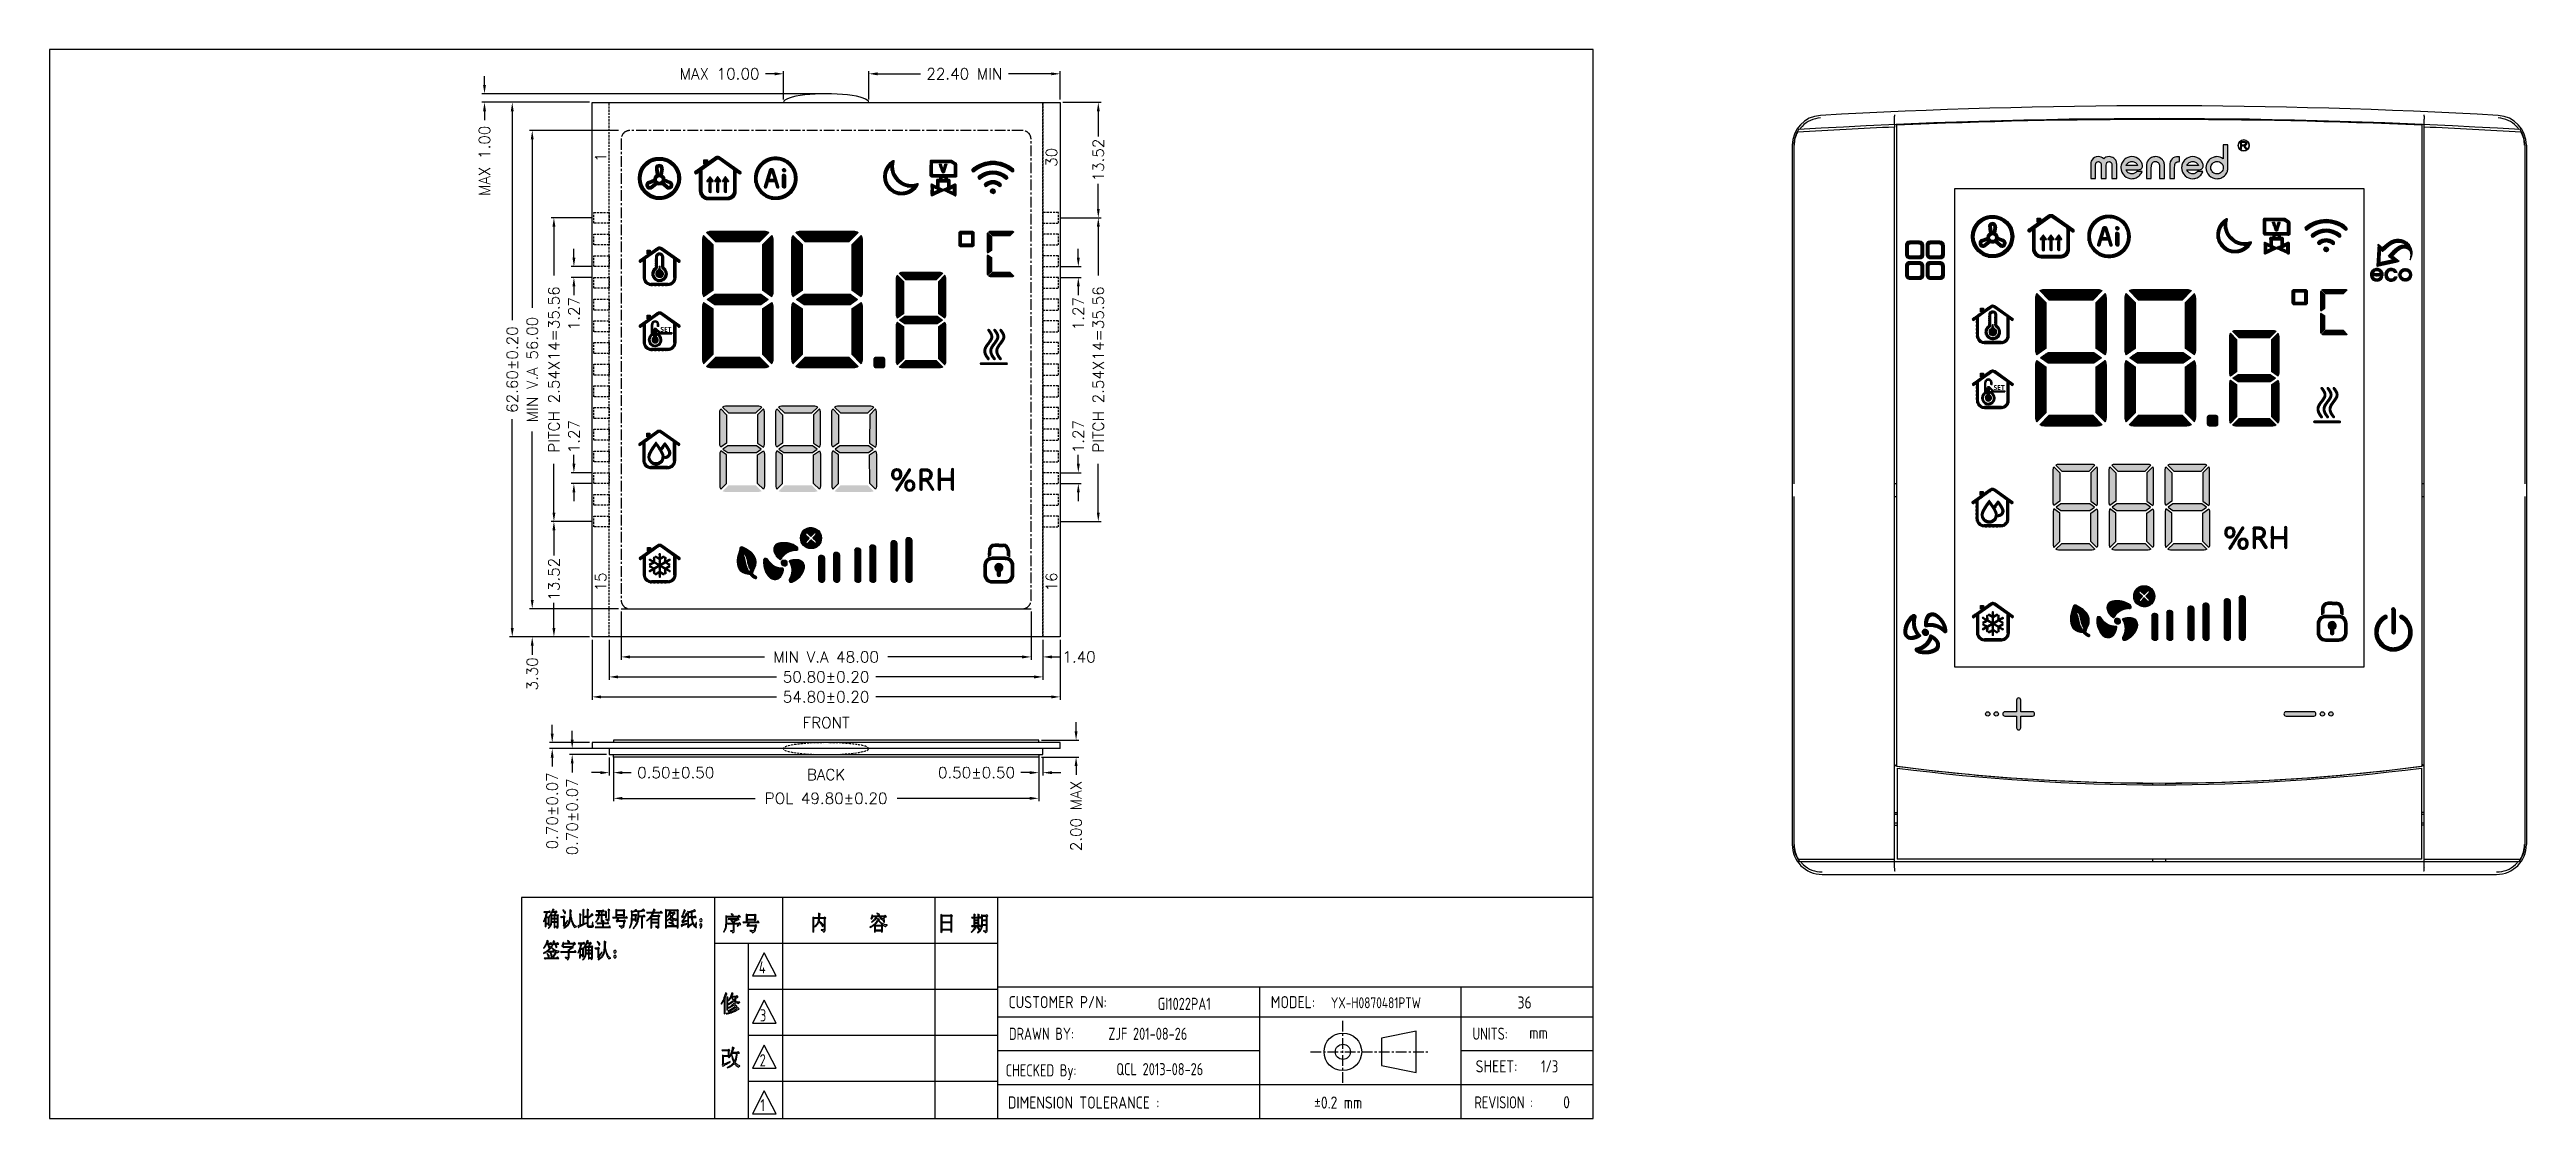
# Model space of a CAD drawing. Header units: millimetres. Extents: x 1826 to 2116, y 1670 to 1795.
import ezdxf
from ezdxf.enums import TextEntityAlignment as Align

# ---------------------------------------------------------------- set-up
doc = ezdxf.new("R2010")
doc.units = ezdxf.units.MM
for name, pattern in [('CENTER', [2, 1.25, -0.25, 0.25, -0.25]), ('DASHED2', [0.375, 0.25, -0.125]), ('HIDDEN', [0.375, 0.25, -0.125])]:
    doc.linetypes.add(name, pattern=pattern)
for name, color, linetype in [('05___PRT_ALL_DTM_CSYS', 7, 'Continuous'), ('D', 7, 'Continuous'), ('DIM', 3, 'Continuous'), ('DWG', 7, 'Continuous')]:
    doc.layers.add(name, color=color, linetype=linetype)
doc.styles.add('ROMANC', font='isocp.shx', dxfattribs={"bigfont": 'gbcbig.shx'})
doc.styles.add('ROMANS', font='romans.shx')
doc.dimstyles.new('LCDDIM', dxfattribs={"dimtxt": 0.85, "dimasz": 0.68, "dimexe": 0.2125, "dimexo": 0.2125, "dimgap": 0.17, "dimtad": 0, "dimzin": 0, "dimdsep": 46, "dimtxsty": 'ROMANS', "dimcen": 2.5, "dimadec": 0, "dimazin": 0, "dimtfac": 1, "dimtofl": 0, "dimtmove": 0, "dimatfit": 0, "dimfxl": 0, "dimarcsym": 0})
pattern_1 = [(45, (3371.5235176, 4185.0850841), (-0.00060620547194, 0.00060620547194), [])]
pattern_2 = [(45, (8784.6884783, 10614.0975361), (-0.00088388347648, 0.00088388347648), [])]
pattern_3 = [(45, (-9394.413428, 7788.32581), (-0.02146332725, 0.02146332725), [])]
pattern_4 = [(45, (3673.0805434, 5601.1398327), (-0.0010472534272, 0.0010472534272), [])]
pattern_5 = [(45, (-8846.33985, 7833.878366), (-0.010731663625, 0.010731663625), [])]
pattern_6 = [(45, (10392.9034111, 11502.8672353), (-0.00088388347648, 0.00088388347648), [])]
pattern_7 = [(45, (-7642.689694, 6891.064509), (-0.009092509323, 0.009092509323), [])]
pattern_8 = [(45, (-10744.694366, 8964.10811), (-0.03742604571, 0.03742604571), [])]
pattern_9 = [(45, (-10744.694366, 8963.9188), (-0.03742604571, 0.03742604571), [])]
pattern_10 = [(45, (8510.7948757, 10170.9858381), (-0.00083968930266, 0.00083968930266), [])]
pattern_11 = [(45, (3215.372406, 4191.8915099), (-0.00060620547194, 0.00060620547194), [])]
pattern_12 = [(45, (-9550.56454, 7795.132237), (-0.02146332725, 0.02146332725), [])]
pattern_13 = [(45, (3516.9294318, 5607.9462585), (-0.0010472534272, 0.0010472534272), [])]
pattern_14 = [(45, (-9002.490961, 7840.684792), (-0.010731663625, 0.010731663625), [])]
pattern_15 = [(45, (10236.7522996, 11509.673661), (-0.00088388347648, 0.00088388347648), [])]
pattern_16 = [(45, (-7798.840806, 6897.870935), (-0.009092509323, 0.009092509323), [])]
pattern_17 = [(45, (-10900.845477, 8970.914534), (-0.03742604571, 0.03742604571), [])]
pattern_18 = [(45, (-10900.845477, 8970.725225), (-0.03742604571, 0.03742604571), [])]
pattern_19 = [(45, (8354.6437641, 10177.7922639), (-0.00083968930266, 0.00083968930266), [])]

msp = doc.modelspace()

# ---------------------------------------------------------------- texts
at = {"style": 'ROMANS'}
for s, p in [('1', (1890.169, 1782.533)), ('30', (1942.969, 1782.533)), ('15', (1890.169, 1732.818)), ('16', (1942.969, 1732.818))]:
    msp.add_text(s, height=1.3, rotation=90, dxfattribs=at).set_placement(p, align=Align.MIDDLE)
at = {"style": 'ROMANC'}
for s, height, width, p in [('4', 1.424, 0.818182, (1908.699, 1686.976)), ('3', 1.424, 0.818182, (1908.825, 1681.362)), ('CUSTOMER P/N:', 1.42374, 0.909091, (1937.941, 1682.905)), ('MODEL:', 1.4237, 0.909091, (1968.648, 1682.905)), ('DRAWN BY:', 1.4237, 0.818182, (1937.977, 1679.196)), ('UNITS:', 1.4237, 0.818182, (1992.271, 1679.208)), ('mm', 1.4237, 0.909091, (1998.921, 1679.322)), ('2', 1.424, 0.818182, (1908.794, 1676.096)), ('SHEET:', 1.4237, 0.909091, (1992.647, 1675.386)), ('CHECKED By: ', 1.42374, 0.818182, (1937.601, 1674.919)), ('1', 1.424, 0.818182, (1908.879, 1670.846)), ('DIMENSION TOLERANCE : ', 1.42374, 0.909091, (1937.852, 1671.145)), ('%%P0.2 mm', 1.4237, 0.909091, (1973.724, 1671.145)), ('REVISION :', 1.4237, 0.818182, (1992.51, 1671.165))]:
    msp.add_text(s, height=height, dxfattribs=dict(at, width=width)).set_placement(p)
at = {"color": 2, "style": 'ROMANC'}
for s, height, width, p in [('GI1022PA1', 1.4237, 0.818182, (1955.402, 1682.706)), ('YX-H0870481PTW', 1.28136, 0.84, (1975.692, 1682.899)), ('36', 1.4237, 0.909091, (1997.55, 1682.865)), ('ZJF 201-08-26', 1.42374, 0.818182, (1949.635, 1679.196)), ('1/3', 1.4237, 0.818182, (2000.305, 1675.386)), ('QCL 2013-08-26', 1.42374, 0.818182, (1950.555, 1675.054)), ('0', 1.424, 0.909091, (2002.892, 1671.179))]:
    msp.add_text(s, height=height, dxfattribs=dict(at, width=width)).set_placement(p)
at = {"char_height": 0.58136, "attachment_point": 1, "style": 'ROMANC'}
for insert in [(1897.148, 1762.68), (2053.299, 1755.873)]:
    msp.add_mtext_dynamic_manual_height_columns('{\\fMicrosoft YaHei|b1|i0|c134|p34;\\C256;SET}', width=0.93356, gutter_width=1, heights=[0], dxfattribs=dict(at, insert=insert))
at = {"layer": 'DIM', "style": 'ROMANS'}
for s, p in [('FRONT', (1916.569, 1716.34)), ('BACK', (1916.569, 1710.26))]:
    msp.add_text(s, height=1.3, dxfattribs=at).set_placement(p, align=Align.MIDDLE)

# ---------------------------------------------------------------- blocks, each defined once
blk = doc.blocks.new('*D1')
at = {"layer": 'DEFPOINTS', "color": 0, "transparency": 16777216}
for p in [(1884.49, 1713.3), (1889.17, 1714), (1889.17, 1713.3)]:
    blk.add_point(p, dxfattribs=at)
at = {"layer": 'DIM', "color": 0, "lineweight": -2, "transparency": 16777216}
for p, q in [((1884.49, 1715.04), (1884.49, 1716.08)), ((1888.84, 1714), (1884.16, 1714)), ((1888.84, 1713.3), (1884.16, 1713.3)), ((1884.49, 1712.26), (1884.49, 1711.22))]:
    blk.add_line(p, q, dxfattribs=at)
at = {"layer": 'DIM', "color": 0, "transparency": 16777216}
for points in [[(1884.32, 1715.04), (1884.66, 1715.04), (1884.49, 1714)], [(1884.32, 1712.26), (1884.66, 1712.26), (1884.49, 1713.3)]]:
    blk.add_solid(points, dxfattribs=at)
at = {"layer": 'DIM', "color": 0, "transparency": 16777216, "insert": (1884.49, 1706.01), "char_height": 1.3, "attachment_point": 5, "rotation": 90, "style": 'ROMANS'}
blk.add_mtext('0.70%%p0.07', dxfattribs=at)
blk = doc.blocks.new('*D2')
at = {"layer": 'DEFPOINTS', "color": 0, "transparency": 16777216}
for p in [(1886.83, 1712.6), (1891.17, 1713.3), (1891.17, 1712.6)]:
    blk.add_point(p, dxfattribs=at)
at = {"layer": 'DIM', "color": 0, "lineweight": -2, "transparency": 16777216}
for p, q in [((1886.83, 1714.34), (1886.83, 1715.38)), ((1890.84, 1713.3), (1886.5, 1713.3)), ((1890.84, 1712.6), (1886.5, 1712.6)), ((1886.83, 1711.56), (1886.83, 1710.52))]:
    blk.add_line(p, q, dxfattribs=at)
at = {"layer": 'DIM', "color": 0, "transparency": 16777216}
for points in [[(1886.66, 1714.34), (1887, 1714.34), (1886.83, 1713.3)], [(1886.66, 1711.56), (1887, 1711.56), (1886.83, 1712.6)]]:
    blk.add_solid(points, dxfattribs=at)
at = {"layer": 'DIM', "color": 0, "transparency": 16777216, "insert": (1886.83, 1705.31), "char_height": 1.3, "attachment_point": 5, "rotation": 90, "style": 'ROMANS'}
blk.add_mtext('0.70%%p0.07', dxfattribs=at)
blk = doc.blocks.new('*D3')
at = {"layer": 'DEFPOINTS', "color": 0, "transparency": 16777216}
for p in [(1876.56, 1789.98), (1916.57, 1789.98), (1889.17, 1788.98)]:
    blk.add_point(p, dxfattribs=at)
at = {"layer": 'DIM', "color": 0, "lineweight": -2, "transparency": 16777216}
for p, q in [((1916.24, 1789.98), (1876.23, 1789.98)), ((1876.56, 1791.02), (1876.56, 1792.06)), ((1888.84, 1788.98), (1876.23, 1788.98)), ((1876.56, 1787.94), (1876.56, 1786.9))]:
    blk.add_line(p, q, dxfattribs=at)
at = {"layer": 'DIM', "color": 0, "transparency": 16777216}
for points in [[(1876.39, 1791.02), (1876.73, 1791.02), (1876.56, 1789.98)], [(1876.39, 1787.94), (1876.73, 1787.94), (1876.56, 1788.98)]]:
    blk.add_solid(points, dxfattribs=at)
at = {"layer": 'DIM', "color": 0, "transparency": 16777216, "insert": (1876.56, 1782.12), "char_height": 1.3, "attachment_point": 5, "rotation": 90, "style": 'ROMANS'}
blk.add_mtext('MAX 1.00', dxfattribs=at)
blk = doc.blocks.new('*D4')
at = {"layer": 'DEFPOINTS', "color": 0, "transparency": 16777216}
for p in [(1943.97, 1792.32), (1921.57, 1788.98), (1943.97, 1788.98)]:
    blk.add_point(p, dxfattribs=at)
at = {"layer": 'DIM', "color": 0, "lineweight": -2, "transparency": 16777216}
for p, q in [((1921.57, 1789.3), (1921.57, 1792.64)), ((1922.61, 1792.32), (1927.62, 1792.32)), ((1942.93, 1792.32), (1937.92, 1792.32)), ((1943.97, 1789.3), (1943.97, 1792.64))]:
    blk.add_line(p, q, dxfattribs=at)
at = {"layer": 'DIM', "color": 0, "transparency": 16777216}
for points in [[(1922.61, 1792.49), (1922.61, 1792.14), (1921.57, 1792.32)], [(1942.93, 1792.49), (1942.93, 1792.14), (1943.97, 1792.32)]]:
    blk.add_solid(points, dxfattribs=at)
at = {"layer": 'DIM', "color": 0, "transparency": 16777216, "insert": (1932.77, 1792.32), "char_height": 1.3, "attachment_point": 5, "style": 'ROMANS'}
blk.add_mtext('22.40 MIN', dxfattribs=at)
blk = doc.blocks.new('*D5')
at = {"layer": 'DEFPOINTS', "color": 0, "transparency": 16777216}
for p in [(1911.57, 1792.32), (1911.57, 1788.98), (1921.57, 1788.98)]:
    blk.add_point(p, dxfattribs=at)
at = {"layer": 'DIM', "color": 0, "lineweight": -2, "transparency": 16777216}
for p, q in [((1910.53, 1792.32), (1909.49, 1792.32)), ((1911.57, 1789.3), (1911.57, 1792.64)), ((1921.57, 1789.3), (1921.57, 1792.64)), ((1922.61, 1792.32), (1923.65, 1792.32))]:
    blk.add_line(p, q, dxfattribs=at)
at = {"layer": 'DIM', "color": 0, "transparency": 16777216}
for points in [[(1910.53, 1792.49), (1910.53, 1792.14), (1911.57, 1792.32)], [(1922.61, 1792.49), (1922.61, 1792.14), (1921.57, 1792.32)]]:
    blk.add_solid(points, dxfattribs=at)
at = {"layer": 'DIM', "color": 0, "transparency": 16777216, "insert": (1904.09, 1792.32), "char_height": 1.3, "attachment_point": 5, "style": 'ROMANS'}
blk.add_mtext('MAX 10.00', dxfattribs=at)
blk = doc.blocks.new('*D6')
at = {"layer": 'DEFPOINTS', "color": 0, "transparency": 16777216}
for p in [(1892.57, 1729.68), (1882.15, 1726.38), (1889.17, 1726.38)]:
    blk.add_point(p, dxfattribs=at)
at = {"layer": 'DIM', "color": 0, "lineweight": -2, "transparency": 16777216}
for p, q in [((1892.24, 1729.68), (1881.82, 1729.68)), ((1882.15, 1730.72), (1882.15, 1731.76)), ((1888.84, 1726.38), (1881.82, 1726.38)), ((1882.15, 1725.34), (1882.15, 1724.3))]:
    blk.add_line(p, q, dxfattribs=at)
at = {"layer": 'DIM', "color": 0, "transparency": 16777216}
for points in [[(1881.98, 1730.72), (1882.32, 1730.72), (1882.15, 1729.68)], [(1881.98, 1725.34), (1882.32, 1725.34), (1882.15, 1726.38)]]:
    blk.add_solid(points, dxfattribs=at)
at = {"layer": 'DIM', "color": 0, "transparency": 16777216, "insert": (1882.15, 1722.05), "char_height": 1.3, "attachment_point": 5, "rotation": 90, "style": 'ROMANS'}
blk.add_mtext('3.30', dxfattribs=at)
blk = doc.blocks.new('*D7')
at = {"layer": 'DEFPOINTS', "color": 0, "transparency": 16777216}
for p in [(1940.57, 1729.68), (1941.97, 1726.38), (1941.97, 1724.04)]:
    blk.add_point(p, dxfattribs=at)
at = {"layer": 'DIM', "color": 0, "lineweight": -2, "transparency": 16777216}
for p, q in [((1940.57, 1729.35), (1940.57, 1723.71)), ((1939.53, 1724.04), (1938.49, 1724.04)), ((1941.97, 1726.05), (1941.97, 1723.71)), ((1943.01, 1724.04), (1944.05, 1724.04))]:
    blk.add_line(p, q, dxfattribs=at)
at = {"layer": 'DIM', "color": 0, "transparency": 16777216}
for points in [[(1939.53, 1724.21), (1939.53, 1723.86), (1940.57, 1724.04)], [(1943.01, 1724.21), (1943.01, 1723.86), (1941.97, 1724.04)]]:
    blk.add_solid(points, dxfattribs=at)
at = {"layer": 'DIM', "color": 0, "transparency": 16777216, "insert": (1946.2, 1724.04), "char_height": 1.3, "attachment_point": 5, "style": 'ROMANS'}
blk.add_mtext('1.40', dxfattribs=at)
blk = doc.blocks.new('*D8')
at = {"layer": 'DEFPOINTS', "color": 0, "transparency": 16777216}
for p in [(1892.57, 1729.68), (1940.57, 1729.68), (1892.57, 1724.04)]:
    blk.add_point(p, dxfattribs=at)
at = {"layer": 'DIM', "color": 0, "lineweight": -2, "transparency": 16777216}
for p, q in [((1892.57, 1729.35), (1892.57, 1723.71)), ((1940.57, 1729.35), (1940.57, 1723.71)), ((1893.61, 1724.04), (1909.34, 1724.04)), ((1939.53, 1724.04), (1923.79, 1724.04))]:
    blk.add_line(p, q, dxfattribs=at)
at = {"layer": 'DIM', "color": 0, "transparency": 16777216}
for points in [[(1893.61, 1724.21), (1893.61, 1723.86), (1892.57, 1724.04)], [(1939.53, 1724.21), (1939.53, 1723.86), (1940.57, 1724.04)]]:
    blk.add_solid(points, dxfattribs=at)
at = {"layer": 'DIM', "color": 0, "transparency": 16777216, "insert": (1916.57, 1724.04), "char_height": 1.3, "attachment_point": 5, "style": 'ROMANS'}
blk.add_mtext('MIN V.A 48.00', dxfattribs=at)
blk = doc.blocks.new('*D9')
at = {"layer": 'DEFPOINTS', "color": 0, "transparency": 16777216}
for p in [(1891.17, 1726.38), (1941.97, 1726.38), (1891.17, 1721.7)]:
    blk.add_point(p, dxfattribs=at)
at = {"layer": 'DIM', "color": 0, "lineweight": -2, "transparency": 16777216}
for p, q in [((1891.17, 1726.05), (1891.17, 1721.37)), ((1941.97, 1726.05), (1941.97, 1721.37)), ((1892.21, 1721.7), (1910.74, 1721.7)), ((1940.93, 1721.7), (1922.4, 1721.7))]:
    blk.add_line(p, q, dxfattribs=at)
at = {"layer": 'DIM', "color": 0, "transparency": 16777216}
for points in [[(1892.21, 1721.87), (1892.21, 1721.52), (1891.17, 1721.7)], [(1940.93, 1721.87), (1940.93, 1721.52), (1941.97, 1721.7)]]:
    blk.add_solid(points, dxfattribs=at)
at = {"layer": 'DIM', "color": 0, "transparency": 16777216, "insert": (1916.57, 1721.7), "char_height": 1.3, "attachment_point": 5, "style": 'ROMANS'}
blk.add_mtext('50.80%%p0.20', dxfattribs=at)
blk = doc.blocks.new('*D10')
at = {"layer": 'DEFPOINTS', "color": 0, "transparency": 16777216}
for p in [(1889.17, 1726.38), (1943.97, 1726.38), (1889.17, 1719.36)]:
    blk.add_point(p, dxfattribs=at)
at = {"layer": 'DIM', "color": 0, "lineweight": -2, "transparency": 16777216}
for p, q in [((1889.17, 1726.05), (1889.17, 1719.03)), ((1943.97, 1726.05), (1943.97, 1719.03)), ((1890.21, 1719.36), (1910.74, 1719.36)), ((1942.93, 1719.36), (1922.4, 1719.36))]:
    blk.add_line(p, q, dxfattribs=at)
at = {"layer": 'DIM', "color": 0, "transparency": 16777216}
for points in [[(1890.21, 1719.53), (1890.21, 1719.18), (1889.17, 1719.36)], [(1942.93, 1719.53), (1942.93, 1719.18), (1943.97, 1719.36)]]:
    blk.add_solid(points, dxfattribs=at)
at = {"layer": 'DIM', "color": 0, "transparency": 16777216, "insert": (1916.57, 1719.36), "char_height": 1.3, "attachment_point": 5, "style": 'ROMANS'}
blk.add_mtext('54.80%%p0.20', dxfattribs=at)
blk = doc.blocks.new('*D11')
at = {"layer": 'DEFPOINTS', "color": 0, "transparency": 16777216}
for p in [(1882.15, 1785.68), (1892.57, 1785.68), (1892.57, 1729.68)]:
    blk.add_point(p, dxfattribs=at)
at = {"layer": 'DIM', "color": 0, "lineweight": -2, "transparency": 16777216}
for p, q in [((1892.24, 1785.68), (1881.82, 1785.68)), ((1882.15, 1784.64), (1882.15, 1764.9)), ((1882.15, 1730.72), (1882.15, 1750.45)), ((1892.24, 1729.68), (1881.82, 1729.68))]:
    blk.add_line(p, q, dxfattribs=at)
at = {"layer": 'DIM', "color": 0, "transparency": 16777216}
for points in [[(1881.98, 1784.64), (1882.32, 1784.64), (1882.15, 1785.68)], [(1881.98, 1730.72), (1882.32, 1730.72), (1882.15, 1729.68)]]:
    blk.add_solid(points, dxfattribs=at)
at = {"layer": 'DIM', "color": 0, "transparency": 16777216, "insert": (1882.15, 1757.68), "char_height": 1.3, "attachment_point": 5, "rotation": 90, "style": 'ROMANS'}
blk.add_mtext('MIN V.A 56.00', dxfattribs=at)
blk = doc.blocks.new('*D12')
at = {"layer": 'DEFPOINTS', "color": 0, "transparency": 16777216}
for p in [(1879.81, 1788.98), (1889.17, 1788.98), (1889.17, 1726.38)]:
    blk.add_point(p, dxfattribs=at)
at = {"layer": 'DIM', "color": 0, "lineweight": -2, "transparency": 16777216}
for p, q in [((1888.84, 1788.98), (1879.48, 1788.98)), ((1879.81, 1787.94), (1879.81, 1763.48)), ((1879.81, 1727.42), (1879.81, 1751.88)), ((1888.84, 1726.38), (1879.48, 1726.38))]:
    blk.add_line(p, q, dxfattribs=at)
at = {"layer": 'DIM', "color": 0, "transparency": 16777216}
for points in [[(1879.64, 1787.94), (1879.98, 1787.94), (1879.81, 1788.98)], [(1879.64, 1727.42), (1879.98, 1727.42), (1879.81, 1726.38)]]:
    blk.add_solid(points, dxfattribs=at)
at = {"layer": 'DIM', "color": 0, "transparency": 16777216, "insert": (1879.81, 1757.68), "char_height": 1.3, "attachment_point": 5, "rotation": 90, "style": 'ROMANS'}
blk.add_mtext('62.60%%p0.20', dxfattribs=at)
blk = doc.blocks.new('*D13')
at = {"layer": 'DEFPOINTS', "color": 0, "transparency": 16777216}
for p in [(1941.47, 1714.3), (1941.47, 1712.3), (1945.85, 1712.3)]:
    blk.add_point(p, dxfattribs=at)
at = {"layer": 'DIM', "color": 0, "lineweight": -2, "transparency": 16777216}
for p, q in [((1945.85, 1715.34), (1945.85, 1716.38)), ((1941.79, 1714.3), (1946.17, 1714.3)), ((1941.79, 1712.3), (1946.17, 1712.3)), ((1945.85, 1711.26), (1945.85, 1710.22))]:
    blk.add_line(p, q, dxfattribs=at)
at = {"layer": 'DIM', "color": 0, "transparency": 16777216}
for points in [[(1945.67, 1715.34), (1946.02, 1715.34), (1945.85, 1714.3)], [(1945.67, 1711.26), (1946.02, 1711.26), (1945.85, 1712.3)]]:
    blk.add_solid(points, dxfattribs=at)
at = {"layer": 'DIM', "color": 0, "transparency": 16777216, "insert": (1945.85, 1705.41), "char_height": 1.3, "attachment_point": 5, "rotation": 90, "style": 'ROMANS'}
blk.add_mtext('2.00 MAX', dxfattribs=at)
blk = doc.blocks.new('*D14')
at = {"layer": 'DEFPOINTS', "color": 0, "transparency": 16777216}
for p in [(1891.17, 1712.6), (1891.67, 1712.6), (1891.67, 1710.49)]:
    blk.add_point(p, dxfattribs=at)
at = {"layer": 'DIM', "color": 0, "lineweight": -2, "transparency": 16777216}
for p, q in [((1891.17, 1712.28), (1891.17, 1710.16)), ((1891.67, 1712.28), (1891.67, 1710.16)), ((1890.13, 1710.49), (1889.09, 1710.49)), ((1892.71, 1710.49), (1893.75, 1710.49))]:
    blk.add_line(p, q, dxfattribs=at)
at = {"layer": 'DIM', "color": 0, "transparency": 16777216}
for points in [[(1890.13, 1710.66), (1890.13, 1710.31), (1891.17, 1710.49)], [(1892.71, 1710.66), (1892.71, 1710.31), (1891.67, 1710.49)]]:
    blk.add_solid(points, dxfattribs=at)
at = {"layer": 'DIM', "color": 0, "transparency": 16777216, "insert": (1898.96, 1710.49), "char_height": 1.3, "attachment_point": 5, "style": 'ROMANS'}
blk.add_mtext('0.50%%P0.50', dxfattribs=at)
blk = doc.blocks.new('*D15')
at = {"layer": 'DEFPOINTS', "color": 0, "transparency": 16777216}
for p in [(1941.47, 1712.6), (1941.97, 1712.6), (1941.47, 1710.49)]:
    blk.add_point(p, dxfattribs=at)
at = {"layer": 'DIM', "color": 0, "lineweight": -2, "transparency": 16777216}
for p, q in [((1941.47, 1712.28), (1941.47, 1710.16)), ((1941.97, 1712.28), (1941.97, 1710.16)), ((1940.43, 1710.49), (1939.39, 1710.49)), ((1943.01, 1710.49), (1944.05, 1710.49))]:
    blk.add_line(p, q, dxfattribs=at)
at = {"layer": 'DIM', "color": 0, "transparency": 16777216}
for points in [[(1940.43, 1710.66), (1940.43, 1710.31), (1941.47, 1710.49)], [(1943.01, 1710.66), (1943.01, 1710.31), (1941.97, 1710.49)]]:
    blk.add_solid(points, dxfattribs=at)
at = {"layer": 'DIM', "color": 0, "transparency": 16777216, "insert": (1934.18, 1710.49), "char_height": 1.3, "attachment_point": 5, "style": 'ROMANS'}
blk.add_mtext('0.50%%P0.50', dxfattribs=at)
blk = doc.blocks.new('*D16')
at = {"layer": 'DEFPOINTS', "color": 0, "transparency": 16777216}
for p in [(1891.67, 1712.6), (1941.47, 1712.6), (1941.47, 1707.48)]:
    blk.add_point(p, dxfattribs=at)
at = {"layer": 'DIM', "color": 0, "lineweight": -2, "transparency": 16777216}
for p, q in [((1891.67, 1712.28), (1891.67, 1707.16)), ((1941.47, 1712.28), (1941.47, 1707.16)), ((1892.71, 1707.48), (1908.26, 1707.48)), ((1940.43, 1707.48), (1924.88, 1707.48))]:
    blk.add_line(p, q, dxfattribs=at)
at = {"layer": 'DIM', "color": 0, "transparency": 16777216}
for points in [[(1892.71, 1707.65), (1892.71, 1707.31), (1891.67, 1707.48)], [(1940.43, 1707.65), (1940.43, 1707.31), (1941.47, 1707.48)]]:
    blk.add_solid(points, dxfattribs=at)
at = {"layer": 'DIM', "color": 0, "transparency": 16777216, "insert": (1916.57, 1707.48), "char_height": 1.3, "attachment_point": 5, "style": 'ROMANS'}
blk.add_mtext('POL 49.80%%P0.20', dxfattribs=at)
blk = doc.blocks.new('*D17')
at = {"layer": 'DEFPOINTS', "color": 0, "transparency": 16777216}
for p in [(1889.37, 1739.9), (1884.69, 1726.38), (1889.17, 1726.38)]:
    blk.add_point(p, dxfattribs=at)
at = {"layer": 'DIM', "color": 0, "lineweight": -2, "transparency": 16777216}
for p, q in [((1889.04, 1739.9), (1884.36, 1739.9)), ((1884.69, 1738.86), (1884.69, 1735.9)), ((1884.69, 1727.42), (1884.69, 1730.37)), ((1888.84, 1726.38), (1884.36, 1726.38))]:
    blk.add_line(p, q, dxfattribs=at)
at = {"layer": 'DIM', "color": 0, "transparency": 16777216}
for points in [[(1884.52, 1738.86), (1884.86, 1738.86), (1884.69, 1739.9)], [(1884.52, 1727.42), (1884.86, 1727.42), (1884.69, 1726.38)]]:
    blk.add_solid(points, dxfattribs=at)
at = {"layer": 'DIM', "color": 0, "transparency": 16777216, "insert": (1884.69, 1733.14), "char_height": 1.3, "attachment_point": 5, "rotation": 90, "style": 'ROMANS'}
blk.add_mtext('13.52', dxfattribs=at)
blk = doc.blocks.new('*D18')
at = {"layer": 'DEFPOINTS', "color": 0, "transparency": 16777216}
for p in [(1943.97, 1788.98), (1948.45, 1788.98), (1943.77, 1775.46)]:
    blk.add_point(p, dxfattribs=at)
at = {"layer": 'DIM', "color": 0, "lineweight": -2, "transparency": 16777216}
for p, q in [((1944.29, 1788.98), (1948.77, 1788.98)), ((1948.45, 1787.94), (1948.45, 1784.98)), ((1948.45, 1776.5), (1948.45, 1779.45)), ((1944.09, 1775.46), (1948.77, 1775.46))]:
    blk.add_line(p, q, dxfattribs=at)
at = {"layer": 'DIM', "color": 0, "transparency": 16777216}
for points in [[(1948.28, 1787.94), (1948.62, 1787.94), (1948.45, 1788.98)], [(1948.28, 1776.5), (1948.62, 1776.5), (1948.45, 1775.46)]]:
    blk.add_solid(points, dxfattribs=at)
at = {"layer": 'DIM', "color": 0, "transparency": 16777216, "insert": (1948.45, 1782.22), "char_height": 1.3, "attachment_point": 5, "rotation": 90, "style": 'ROMANS'}
blk.add_mtext('13.52', dxfattribs=at)
blk = doc.blocks.new('*D19')
at = {"layer": 'DEFPOINTS', "color": 0, "transparency": 16777216}
for p in [(1884.69, 1775.46), (1889.37, 1775.46), (1889.37, 1739.9)]:
    blk.add_point(p, dxfattribs=at)
at = {"layer": 'DIM', "color": 0, "lineweight": -2, "transparency": 16777216}
for p, q in [((1889.04, 1775.46), (1884.36, 1775.46)), ((1884.69, 1774.42), (1884.69, 1768.71)), ((1884.69, 1740.94), (1884.69, 1746.64)), ((1889.04, 1739.9), (1884.36, 1739.9))]:
    blk.add_line(p, q, dxfattribs=at)
at = {"layer": 'DIM', "color": 0, "transparency": 16777216}
for points in [[(1884.52, 1774.42), (1884.86, 1774.42), (1884.69, 1775.46)], [(1884.52, 1740.94), (1884.86, 1740.94), (1884.69, 1739.9)]]:
    blk.add_solid(points, dxfattribs=at)
at = {"layer": 'DIM', "color": 0, "transparency": 16777216, "insert": (1884.69, 1757.68), "char_height": 1.3, "attachment_point": 5, "rotation": 90, "style": 'ROMANS'}
blk.add_mtext('PITCH 2.54X14=35.56', dxfattribs=at)
blk = doc.blocks.new('*D20')
at = {"layer": 'DEFPOINTS', "color": 0, "transparency": 16777216}
for p in [(1887.03, 1745.61), (1889.37, 1745.61), (1889.37, 1744.34)]:
    blk.add_point(p, dxfattribs=at)
at = {"layer": 'DIM', "color": 0, "lineweight": -2, "transparency": 16777216}
for p, q in [((1887.03, 1746.65), (1887.03, 1747.69)), ((1889.04, 1745.61), (1886.7, 1745.61)), ((1889.04, 1744.34), (1886.7, 1744.34)), ((1887.03, 1743.3), (1887.03, 1742.26))]:
    blk.add_line(p, q, dxfattribs=at)
at = {"layer": 'DIM', "color": 0, "transparency": 16777216}
for points in [[(1886.86, 1746.65), (1887.2, 1746.65), (1887.03, 1745.61)], [(1886.86, 1743.3), (1887.2, 1743.3), (1887.03, 1744.34)]]:
    blk.add_solid(points, dxfattribs=at)
at = {"layer": 'DIM', "color": 0, "transparency": 16777216, "insert": (1887.03, 1749.84), "char_height": 1.3, "attachment_point": 5, "rotation": 90, "style": 'ROMANS'}
blk.add_mtext('1.27', dxfattribs=at)
blk = doc.blocks.new('*D21')
at = {"layer": 'DEFPOINTS', "color": 0, "transparency": 16777216}
for p in [(1889.37, 1769.74), (1887.03, 1768.47), (1889.37, 1768.47)]:
    blk.add_point(p, dxfattribs=at)
at = {"layer": 'DIM', "color": 0, "lineweight": -2, "transparency": 16777216}
for p, q in [((1889.04, 1769.74), (1886.7, 1769.74)), ((1887.03, 1770.78), (1887.03, 1771.82)), ((1889.04, 1768.47), (1886.7, 1768.47)), ((1887.03, 1767.43), (1887.03, 1766.39))]:
    blk.add_line(p, q, dxfattribs=at)
at = {"layer": 'DIM', "color": 0, "transparency": 16777216}
for points in [[(1886.86, 1770.78), (1887.2, 1770.78), (1887.03, 1769.74)], [(1886.86, 1767.43), (1887.2, 1767.43), (1887.03, 1768.47)]]:
    blk.add_solid(points, dxfattribs=at)
at = {"layer": 'DIM', "color": 0, "transparency": 16777216, "insert": (1887.03, 1764.24), "char_height": 1.3, "attachment_point": 5, "rotation": 90, "style": 'ROMANS'}
blk.add_mtext('1.27', dxfattribs=at)
blk = doc.blocks.new('*D22')
at = {"layer": 'DEFPOINTS', "color": 0, "transparency": 16777216}
for p in [(1943.77, 1775.46), (1948.45, 1775.46), (1943.77, 1739.9)]:
    blk.add_point(p, dxfattribs=at)
at = {"layer": 'DIM', "color": 0, "lineweight": -2, "transparency": 16777216}
for p, q in [((1944.09, 1775.46), (1948.77, 1775.46)), ((1948.45, 1774.42), (1948.45, 1768.71)), ((1948.45, 1740.94), (1948.45, 1746.64)), ((1944.09, 1739.9), (1948.77, 1739.9))]:
    blk.add_line(p, q, dxfattribs=at)
at = {"layer": 'DIM', "color": 0, "transparency": 16777216}
for points in [[(1948.28, 1774.42), (1948.62, 1774.42), (1948.45, 1775.46)], [(1948.28, 1740.94), (1948.62, 1740.94), (1948.45, 1739.9)]]:
    blk.add_solid(points, dxfattribs=at)
at = {"layer": 'DIM', "color": 0, "transparency": 16777216, "insert": (1948.45, 1757.68), "char_height": 1.3, "attachment_point": 5, "rotation": 90, "style": 'ROMANS'}
blk.add_mtext('PITCH 2.54X14=35.56', dxfattribs=at)
blk = doc.blocks.new('*D23')
at = {"layer": 'DEFPOINTS', "color": 0, "transparency": 16777216}
for p in [(1943.77, 1745.61), (1943.77, 1744.34), (1946.11, 1745.61)]:
    blk.add_point(p, dxfattribs=at)
at = {"layer": 'DIM', "color": 0, "lineweight": -2, "transparency": 16777216}
for p, q in [((1946.11, 1746.65), (1946.11, 1747.69)), ((1944.09, 1745.61), (1946.43, 1745.61)), ((1944.09, 1744.34), (1946.43, 1744.34)), ((1946.11, 1743.3), (1946.11, 1742.26))]:
    blk.add_line(p, q, dxfattribs=at)
at = {"layer": 'DIM', "color": 0, "transparency": 16777216}
for points in [[(1945.94, 1746.65), (1946.28, 1746.65), (1946.11, 1745.61)], [(1945.94, 1743.3), (1946.28, 1743.3), (1946.11, 1744.34)]]:
    blk.add_solid(points, dxfattribs=at)
at = {"layer": 'DIM', "color": 0, "transparency": 16777216, "insert": (1946.11, 1749.84), "char_height": 1.3, "attachment_point": 5, "rotation": 90, "style": 'ROMANS'}
blk.add_mtext('1.27', dxfattribs=at)
blk = doc.blocks.new('*D24')
at = {"layer": 'DEFPOINTS', "color": 0, "transparency": 16777216}
for p in [(1943.77, 1769.74), (1943.77, 1768.47), (1946.11, 1768.47)]:
    blk.add_point(p, dxfattribs=at)
at = {"layer": 'DIM', "color": 0, "lineweight": -2, "transparency": 16777216}
for p, q in [((1944.09, 1769.74), (1946.43, 1769.74)), ((1946.11, 1770.78), (1946.11, 1771.82)), ((1944.09, 1768.47), (1946.43, 1768.47)), ((1946.11, 1767.43), (1946.11, 1766.39))]:
    blk.add_line(p, q, dxfattribs=at)
at = {"layer": 'DIM', "color": 0, "transparency": 16777216}
for points in [[(1945.94, 1770.78), (1946.28, 1770.78), (1946.11, 1769.74)], [(1945.94, 1767.43), (1946.28, 1767.43), (1946.11, 1768.47)]]:
    blk.add_solid(points, dxfattribs=at)
at = {"layer": 'DIM', "color": 0, "transparency": 16777216, "insert": (1946.11, 1764.24), "char_height": 1.3, "attachment_point": 5, "rotation": 90, "style": 'ROMANS'}
blk.add_mtext('1.27', dxfattribs=at)

# ---------------------------------------------------------------- dimensions: what is measured, and where the dimension line sits
at = {"layer": 'DIM'}
for base, p1, p2, angle, text, picture, middle in [((1911.569, 1792.316), (1921.569, 1788.976), (1911.569, 1788.976), 180, 'MAX <>', '*D5', (1904.091, 1792.316)), ((1943.969, 1792.316), (1921.569, 1788.976), (1943.969, 1788.976), 180, '<> MIN', '*D4', (1932.769, 1792.316)), ((1882.149, 1785.676), (1892.569, 1729.676), (1892.569, 1785.676), 90, 'MIN V.A <>', '*D11', (1882.149, 1757.676)), ((1884.689, 1775.456), (1889.369, 1739.896), (1889.369, 1775.456), 90, 'PITCH 2.54X14=<>', '*D19', (1884.689, 1757.676)), ((1948.449, 1775.456), (1943.769, 1739.896), (1943.769, 1775.456), 90, 'PITCH 2.54X14=<>', '*D22', (1948.449, 1757.676)), ((1892.569, 1724.036), (1940.569, 1729.676), (1892.569, 1729.676), 180, 'MIN V.A <>', '*D8', (1916.569, 1724.036)), ((1889.169, 1719.356), (1943.969, 1726.376), (1889.169, 1726.376), 180, '<>%%p0.20', '*D10', (1916.569, 1719.356)), ((1891.169, 1721.696), (1941.969, 1726.376), (1891.169, 1726.376), 180, '<>%%p0.20', '*D9', (1916.569, 1721.696)), ((1884.489, 1713.3), (1889.169, 1714), (1889.169, 1713.3), 270, '<>%%p0.07', '*D1', (1884.489, 1706.008)), ((1886.829, 1712.6), (1891.169, 1713.3), (1891.169, 1712.6), 270, '<>%%p0.07', '*D2', (1886.829, 1705.308)), ((1945.846, 1712.3), (1941.469, 1714.3), (1941.469, 1712.3), 90, '<> MAX', '*D13', (1945.846, 1705.41)), ((1941.469, 1710.487), (1941.969, 1712.6), (1941.469, 1712.6), 180, '<>%%P0.50', '*D15', (1934.177, 1710.487))]:
    dim = msp.add_linear_dim(base=base, p1=p1, p2=p2, angle=angle, text=text, dimstyle='LCDDIM', override={"dimtxt": 1.3, "dimasz": 1.04, "dimexe": 0.325, "dimexo": 0.325, "dimgap": 0.26}, dxfattribs=at)
    dim.commit()
    dim.dimension.update_dxf_attribs({"geometry": picture, "text_midpoint": middle})
dim = msp.add_linear_dim(base=(1876.559, 1789.976), p1=(1889.169, 1788.976), p2=(1916.569, 1789.976), angle=90, text='MAX <>', dimstyle='LCDDIM', override={"dimtxt": 1.3, "dimasz": 1.04, "dimexe": 0.325, "dimexo": 0.325, "dimgap": 0.26}, dxfattribs=at)
dim.commit()
dim.dimension.update_dxf_attribs({"geometry": '*D3', "text_midpoint": (1876.559, 1782.117), "dimtype": 160})
dim = msp.add_aligned_dim(p1=(1889.169, 1726.376), p2=(1889.169, 1788.976), distance=9.36, text='<>%%p0.20', dimstyle='LCDDIM', override={"dimtxt": 1.3, "dimasz": 1.04, "dimexe": 0.325, "dimexo": 0.325, "dimgap": 0.26}, dxfattribs=at)
dim.commit()
dim.dimension.update_dxf_attribs({"geometry": '*D12', "text_midpoint": (1879.809, 1757.676)})
for base, p1, p2, angle, picture, middle in [((1948.449, 1788.976), (1943.769, 1775.456), (1943.969, 1788.976), 90, '*D18', (1948.449, 1782.216)), ((1887.029, 1768.471), (1889.369, 1769.741), (1889.369, 1768.471), 90, '*D21', (1887.029, 1764.243)), ((1946.109, 1768.471), (1943.769, 1769.741), (1943.769, 1768.471), 90, '*D24', (1946.109, 1764.243)), ((1887.029, 1745.611), (1889.369, 1744.341), (1889.369, 1745.611), 90, '*D20', (1887.029, 1749.839)), ((1946.109, 1745.611), (1943.769, 1744.341), (1943.769, 1745.611), 90, '*D23', (1946.109, 1749.839)), ((1884.689, 1726.376), (1889.369, 1739.896), (1889.169, 1726.376), 90, '*D17', (1884.689, 1733.136)), ((1882.149, 1726.376), (1892.569, 1729.676), (1889.169, 1726.376), 90, '*D6', (1882.149, 1722.055)), ((1941.969, 1724.036), (1940.569, 1729.676), (1941.969, 1726.376), 180, '*D7', (1946.197, 1724.036))]:
    dim = msp.add_linear_dim(base=base, p1=p1, p2=p2, angle=angle, dimstyle='LCDDIM', override={"dimtxt": 1.3, "dimasz": 1.04, "dimexe": 0.325, "dimexo": 0.325, "dimgap": 0.26}, dxfattribs=at)
    dim.commit()
    dim.dimension.update_dxf_attribs({"geometry": picture, "text_midpoint": middle})
for base, p1, p2, text, picture, middle in [((1891.669, 1710.487), (1891.169, 1712.6), (1891.669, 1712.6), '<>%%P0.50', '*D14', (1898.962, 1710.487)), ((1941.469, 1707.48), (1891.669, 1712.6), (1941.469, 1712.6), 'POL <>%%P0.20', '*D16', (1916.569, 1707.48))]:
    dim = msp.add_linear_dim(base=base, p1=p1, p2=p2, text=text, dimstyle='LCDDIM', override={"dimtxt": 1.3, "dimasz": 1.04, "dimexe": 0.325, "dimexo": 0.325, "dimgap": 0.26}, dxfattribs=at)
    dim.commit()
    dim.dimension.update_dxf_attribs({"geometry": picture, "text_midpoint": middle})

# ---------------------------------------------------------------- hatches: boundary and pattern name
at = {"lineweight": 5}
h = msp.add_hatch(color=256, dxfattribs=at)
h.paths.add_polyline_path([(2083.287, 1783.931, 1), (2081.928, 1783.931, 1)])
h.paths.add_polyline_path([(2083.215, 1783.931, -1), (2082, 1783.931, -1)], flags=16)
h = msp.add_hatch(color=256)
edge = h.paths.add_edge_path()
edge.add_line((2082.225, 1784.396), (2082.225, 1783.481))
edge.add_line((2082.225, 1783.481), (2082.346, 1783.481))
edge.add_line((2082.346, 1783.481), (2082.346, 1783.887))
edge.add_line((2082.346, 1783.887), (2082.468, 1783.887))
edge.add_arc((2082.468, 1783.611), 0.276, 32.29181, 90, ccw=False)
edge.add_line((2082.701, 1783.758), (2082.876, 1783.481))
edge.add_line((2082.876, 1783.481), (2083.002, 1783.481))
edge.add_line((2083.002, 1783.481), (2082.808, 1783.787))
edge.add_arc((2082.575, 1783.639), 0.276, 32.29181, 67.88038)
edge.add_spline(control_points=[(2082.679, 1783.895), (2082.713, 1783.895), (2082.731, 1783.898), (2082.759, 1783.905), (2082.79, 1783.917), (2082.821, 1783.934), (2082.85, 1783.956), (2082.876, 1783.982), (2082.899, 1784.013), (2082.917, 1784.046), (2082.928, 1784.078), (2082.935, 1784.115), (2082.938, 1784.161), (2082.93, 1784.206), (2082.915, 1784.245), (2082.902, 1784.272), (2082.882, 1784.301), (2082.859, 1784.327), (2082.833, 1784.349), (2082.806, 1784.366), (2082.78, 1784.378), (2082.756, 1784.386), (2082.731, 1784.392), (2082.705, 1784.393), (2082.681, 1784.396), (2082.666, 1784.396), (2082.651, 1784.396)], knot_values=[-0.5993682, -0.5993682, -0.5993682, -0.5993682, -0.5825003, -0.5551427, -0.5301683, -0.5065172, -0.4805099, -0.4526896, -0.4248694, -0.3970492, -0.3708634, -0.3537788, -0.318445, -0.2712808, -0.2566638, -0.2308678, -0.2050717, -0.1792756, -0.1551569, -0.133086, -0.1151737, -0.0962427, -0.0753403, -0.0518565, -0.0259283, 0, 0, 0, 0], degree=3, periodic=0)
edge.add_line((2082.651, 1784.396), (2082.225, 1784.396))
edge = h.paths.add_edge_path(flags=16)
edge.add_line((2082.346, 1784.295), (2082.346, 1783.995))
edge.add_line((2082.346, 1783.995), (2082.651, 1783.995))
edge.add_spline(control_points=[(2082.651, 1783.995), (2082.661, 1783.995), (2082.7, 1783.995), (2082.776, 1784.016), (2082.836, 1784.098), (2082.832, 1784.202), (2082.762, 1784.289), (2082.688, 1784.293), (2082.651, 1784.295)], knot_values=[-0.6521723, -0.6521723, -0.6521723, -0.6521723, -0.6127442, -0.5061561, -0.369877, -0.2701197, -0.1329588, 0, 0, 0, 0], degree=3, periodic=0)
edge.add_line((2082.651, 1784.295), (2082.346, 1784.295))
h = msp.add_hatch()
h.set_pattern_fill('ANSI31', color=256, scale=0.01)
h.set_pattern_definition([(45, (3708.9100307, 5152.0086648), (-0.0008838834765, 0.0008838834765), [])])
h.paths.add_polyline_path([(1894.577, 1780.071, 1), (1899.51, 1780.071, 1)])
h.paths.add_polyline_path([(1899.19, 1780.071, -1), (1894.897, 1780.071, -1)], flags=16)
h.paths.add_polyline_path([(1897.676, 1779.94, -1), (1896.404, 1779.94, -1)], flags=0)
h = msp.add_hatch()
h.set_pattern_fill('ANSI31', color=256, scale=0.0095)
h.set_pattern_definition(pattern_19)
h.paths.add_polyline_path([(1896.584, 1781.156), (1896.7, 1780.477, -0.1150752), (1896.973, 1780.572), (1896.865, 1781.204, -1.1847391), (1897.215, 1781.204), (1897.107, 1780.572, -0.1150752), (1897.38, 1780.477), (1897.496, 1781.156, 1.1847391)])
h = msp.add_hatch()
h.set_pattern_fill('ANSI31', color=256, scale=0.01)
h.set_pattern_definition([(45, (3708.8154785, 5151.9313022), (-0.0008838834765, 0.0008838834765), [])])
h.paths.add_polyline_path([(1902.262, 1781.755), (1902.66, 1782.039), (1902.66, 1782.24), (1902.262, 1782.24)], flags=16)
h.paths.add_polyline_path([(1901.24, 1780.894, 1), (1901.426, 1780.634), (1901.718, 1780.842), (1901.718, 1778.63, 0.4142136), (1902.795, 1777.553), (1904.975, 1777.553, 0.4142136), (1906.053, 1778.63), (1906.053, 1780.847), (1906.352, 1780.634, 1), (1906.538, 1780.894), (1904.179, 1782.576, 0.320007), (1903.599, 1782.576)])
h.paths.add_polyline_path([(1903.785, 1782.316, -0.320007), (1903.993, 1782.316), (1905.733, 1781.075), (1905.733, 1778.63, -0.4142136), (1904.975, 1777.873), (1902.795, 1777.873, -0.4142136), (1902.038, 1778.63), (1902.038, 1781.07)], flags=16)
h.paths.add_polyline_path([(1903.109, 1778.542), (1903.109, 1779.705), (1903.313, 1779.705, 0.6144368), (1903.345, 1779.768), (1903.014, 1780.22, 0.5065349), (1902.949, 1780.22), (1902.618, 1779.768, 0.6144368), (1902.65, 1779.705), (1902.854, 1779.705), (1902.854, 1778.542, 1.0000036)], flags=0)
h.paths.add_polyline_path([(1904.013, 1778.547), (1904.013, 1779.71), (1904.216, 1779.71, 0.6144368), (1904.248, 1779.773), (1903.917, 1780.224, 0.5065349), (1903.853, 1780.224), (1903.522, 1779.773, 0.6144368), (1903.554, 1779.71), (1903.758, 1779.71), (1903.758, 1778.547, 1.0000036)], flags=0)
h.paths.add_polyline_path([(1904.919, 1778.547), (1904.919, 1779.71), (1905.123, 1779.71, 0.6144368), (1905.155, 1779.773), (1904.824, 1780.224, 0.5065349), (1904.76, 1780.224), (1904.428, 1779.773, 0.6144368), (1904.46, 1779.71), (1904.664, 1779.71), (1904.664, 1778.547, 1.0000036)], flags=0)
h = msp.add_hatch()
h.set_pattern_fill('ANSI31', color=256, scale=0.01)
h.set_pattern_definition([(45, (6630.614314, 9487.2321679), (-0.00088388347648, 0.00088388347648), [])])
h.paths.add_polyline_path([(1908.18, 1780.087, 1), (1913.176, 1780.087, 1)])
h.paths.add_polyline_path([(1912.856, 1780.087, -1), (1908.5, 1780.087, -1)], flags=16)
h.paths.add_polyline_path([(1910.454, 1781.045), (1911.043, 1779.125, -1), (1910.761, 1779.039), (1910.569, 1779.663), (1909.804, 1779.663), (1909.613, 1779.039, -1), (1909.33, 1779.125), (1909.919, 1781.045, -0.7392338)], flags=0)
h.paths.add_polyline_path([(1910.187, 1780.91), (1910.477, 1779.963), (1909.896, 1779.963)], flags=0)
h.paths.add_polyline_path([(1911.848, 1780.375), (1911.848, 1779.137, -1), (1911.439, 1779.137), (1911.439, 1780.375, -1)], flags=0)
h = msp.add_hatch()
h.set_pattern_fill('ANSI31', color=256, scale=0.01)
h.set_pattern_definition([(45, (5652.2000366, 8773.5143429), (-0.00088388347648, 0.00088388347648), [])])
h.paths.add_polyline_path([(1924.546, 1782.068, 0.6614803), (1924.434, 1782.158, 1.3792296), (1927.359, 1779.354, 0.6614803), (1927.264, 1779.462, -0.6014308)])
h.paths.add_polyline_path([(1926.684, 1779.036, -0.6847159), (1926.706, 1778.985, -0.9699725), (1924.093, 1781.491, -0.6847159), (1924.145, 1781.471, 0.422969)], flags=16)
h = msp.add_hatch()
h.set_pattern_fill('ANSI31', color=256, scale=0.009975)
h.set_pattern_definition([(45, (8618.1928627, 10599.1324811), (-0.00088167376779, 0.00088167376779), [])])
h.paths.add_polyline_path([(1930.781, 1780.229), (1931.662, 1780.229, 0.4142136), (1931.89, 1780.457), (1931.89, 1781.617, 0.2679492), (1931.701, 1781.946), (1931.254, 1782.203, 0.1316525), (1931.174, 1782.225), (1928.968, 1782.225, 0.4142136), (1928.74, 1781.997), (1928.74, 1780.457, 0.4142136), (1928.968, 1780.229), (1929.849, 1780.229), (1929.849, 1779.981), (1929.675, 1779.981, 0.4142136), (1929.514, 1779.819), (1929.514, 1779.156), (1928.98, 1779.411, 0.5514254), (1928.864, 1779.338), (1928.864, 1778.101, 0.5514254), (1928.98, 1778.028), (1930.281, 1778.648, -0.2262204), (1930.35, 1778.648), (1931.651, 1778.028, 0.5514254), (1931.766, 1778.101), (1931.766, 1779.338, 0.5514254), (1931.651, 1779.411), (1931.117, 1779.156), (1931.117, 1779.819, 0.4142136), (1930.955, 1779.981), (1930.781, 1779.981)])
h.paths.add_polyline_path([(1930.781, 1780.528), (1929.119, 1780.528, -0.4142136), (1929.04, 1780.608), (1929.04, 1781.846, -0.4142136), (1929.119, 1781.926), (1931.137, 1781.926), (1931.551, 1781.687, -0.2679492), (1931.591, 1781.617), (1931.591, 1780.608, -0.4142136), (1931.511, 1780.528)], flags=16)
h.paths.add_polyline_path([(1930.482, 1780.199), (1930.482, 1780.01, -0.4142136), (1930.452, 1779.981), (1930.178, 1779.981, -0.4142136), (1930.149, 1780.01), (1930.149, 1780.199, -0.4142136), (1930.178, 1780.229), (1930.452, 1780.229, -0.4142136)], flags=16)
h.paths.add_polyline_path([(1930.738, 1779.681, -0.4142136), (1930.818, 1779.602), (1930.818, 1779.064, -0.289137), (1930.772, 1778.992), (1930.35, 1778.79, -0.2262204), (1930.281, 1778.79), (1929.858, 1778.992, -0.289137), (1929.813, 1779.064), (1929.813, 1779.602, -0.4142136), (1929.893, 1779.681)], flags=16)
h.paths.add_polyline_path([(1931.424, 1778.971, -0.5519431), (1931.467, 1778.944), (1931.467, 1778.494, -0.5514254), (1931.424, 1778.467), (1930.954, 1778.691, -0.6304734), (1930.954, 1778.745)], flags=16)
h.paths.add_polyline_path([(1929.678, 1778.746, -0.6307992), (1929.678, 1778.692), (1929.206, 1778.467, -0.5514254), (1929.164, 1778.494), (1929.164, 1778.944, -0.5516391), (1929.206, 1778.971)], flags=16)
h = msp.add_hatch()
h.set_pattern_fill('ANSI31', color=256, scale=0.01)
h.set_pattern_definition([(45, (8628.706701, 10620.899383), (-0.00088388347648, 0.00088388347648), [])])
h.paths.add_polyline_path([(1930.269, 1781.087), (1930.084, 1781.744), (1929.81, 1781.744), (1930.107, 1780.844, 0.7286402), (1930.449, 1780.846), (1930.732, 1781.744), (1930.469, 1781.744)])
h = msp.add_hatch()
h.set_pattern_fill('ANSI31', color=256, scale=0.009408)
h.set_pattern_definition([(45, (3609.7528515, 4952.3397899), (-0.00083155757468, 0.00083155757468), [])])
h.paths.add_polyline_path([(1933.699, 1781.148, 1), (1933.933, 1780.878, -0.3736696), (1938.274, 1780.878, 1), (1938.508, 1781.148, 0.3736696)])
h.paths.add_polyline_path([(1934.429, 1780.307, 1), (1934.663, 1780.037, -0.3736696), (1937.544, 1780.037, 1), (1937.778, 1780.307, 0.3736696)])
h.paths.add_polyline_path([(1936.797, 1779.178, 1), (1937.031, 1779.448, 0.3736696), (1935.176, 1779.448, 1), (1935.41, 1779.178, -0.3736696)])
h.paths.add_polyline_path([(1935.84, 1778.569, 1), (1936.367, 1778.569, 1)])
h = msp.add_hatch(color=256)
edge = h.paths.add_edge_path()
edge.add_line((2065.258, 1780.069), (2065.258, 1781.622))
edge.add_spline(control_points=[(2065.258, 1781.622), (2065.258, 1781.907), (2065.367, 1782.051), (2065.586, 1782.051)], knot_values=[0, 0, 0, 0, 1, 1, 1, 1], degree=3, periodic=0)
edge.add_spline(control_points=[(2065.586, 1782.051), (2065.807, 1782.051), (2065.919, 1781.898), (2065.919, 1781.594)], knot_values=[0, 0, 0, 0, 1, 1, 1, 1], degree=3, periodic=0)
edge.add_line((2065.919, 1781.594), (2065.919, 1780.069))
edge.add_line((2065.919, 1780.069), (2066.497, 1780.069))
edge.add_line((2066.497, 1780.069), (2066.497, 1781.605))
edge.add_spline(control_points=[(2066.497, 1781.605), (2066.497, 1781.749), (2066.526, 1781.858), (2066.584, 1781.935)], knot_values=[0, 0, 0, 0, 1, 1, 1, 1], degree=3, periodic=0)
edge.add_spline(control_points=[(2066.584, 1781.935), (2066.641, 1782.01), (2066.728, 1782.051), (2066.84, 1782.051)], knot_values=[0, 0, 0, 0, 1, 1, 1, 1], degree=3, periodic=0)
edge.add_spline(control_points=[(2066.84, 1782.051), (2067.055, 1782.051), (2067.165, 1781.898), (2067.165, 1781.594)], knot_values=[0, 0, 0, 0, 1, 1, 1, 1], degree=3, periodic=0)
edge.add_line((2067.165, 1781.594), (2067.165, 1780.069))
edge.add_line((2067.165, 1780.069), (2067.743, 1780.069))
edge.add_line((2067.743, 1780.069), (2067.743, 1781.579))
edge.add_spline(control_points=[(2067.743, 1781.579), (2067.743, 1781.798), (2067.714, 1781.973), (2067.661, 1782.105)], knot_values=[0, 0, 0, 0, 1, 1, 1, 1], degree=3, periodic=0)
edge.add_spline(control_points=[(2067.661, 1782.105), (2067.607, 1782.238), (2067.515, 1782.35), (2067.388, 1782.441)], knot_values=[0, 0, 0, 0, 1, 1, 1, 1], degree=3, periodic=0)
edge.add_spline(control_points=[(2067.388, 1782.441), (2067.228, 1782.557), (2067.044, 1782.617), (2066.837, 1782.617)], knot_values=[0, 0, 0, 0, 1, 1, 1, 1], degree=3, periodic=0)
edge.add_spline(control_points=[(2066.837, 1782.617), (2066.564, 1782.617), (2066.354, 1782.537), (2066.204, 1782.376)], knot_values=[0, 0, 0, 0, 1, 1, 1, 1], degree=3, periodic=0)
edge.add_spline(control_points=[(2066.204, 1782.376), (2066.032, 1782.537), (2065.822, 1782.617), (2065.577, 1782.617)], knot_values=[0, 0, 0, 0, 1, 1, 1, 1], degree=3, periodic=0)
edge.add_spline(control_points=[(2065.577, 1782.617), (2065.241, 1782.617), (2064.991, 1782.485), (2064.824, 1782.22)], knot_values=[0, 0, 0, 0, 1, 1, 1, 1], degree=3, periodic=0)
edge.add_spline(control_points=[(2064.824, 1782.22), (2064.766, 1782.128), (2064.726, 1782.039), (2064.707, 1781.95)], knot_values=[0, 0, 0, 0, 1, 1, 1, 1], degree=3, periodic=0)
edge.add_spline(control_points=[(2064.707, 1781.95), (2064.689, 1781.861), (2064.68, 1781.732), (2064.68, 1781.562)], knot_values=[0, 0, 0, 0, 1, 1, 1, 1], degree=3, periodic=0)
edge.add_line((2064.68, 1781.562), (2064.68, 1780.069))
edge.add_line((2064.68, 1780.069), (2065.258, 1780.069))
edge = h.paths.add_edge_path()
edge.add_line((2071.78, 1780.069), (2071.78, 1781.326))
edge.add_spline(control_points=[(2071.78, 1781.326), (2071.78, 1781.571), (2071.812, 1781.743), (2071.875, 1781.844)], knot_values=[0, 0, 0, 0, 1, 1, 1, 1], degree=3, periodic=0)
edge.add_spline(control_points=[(2071.875, 1781.844), (2071.912, 1781.904), (2071.967, 1781.953), (2072.039, 1781.992)], knot_values=[0, 0, 0, 0, 1, 1, 1, 1], degree=3, periodic=0)
edge.add_spline(control_points=[(2072.039, 1781.992), (2072.111, 1782.031), (2072.185, 1782.051), (2072.266, 1782.051)], knot_values=[0, 0, 0, 0, 1, 1, 1, 1], degree=3, periodic=0)
edge.add_spline(control_points=[(2072.266, 1782.051), (2072.344, 1782.051), (2072.418, 1782.031), (2072.49, 1781.99)], knot_values=[0, 0, 0, 0, 1, 1, 1, 1], degree=3, periodic=0)
edge.add_spline(control_points=[(2072.49, 1781.99), (2072.562, 1781.95), (2072.617, 1781.901), (2072.652, 1781.84)], knot_values=[0, 0, 0, 0, 1, 1, 1, 1], degree=3, periodic=0)
edge.add_spline(control_points=[(2072.652, 1781.84), (2072.715, 1781.732), (2072.746, 1781.545), (2072.746, 1781.286)], knot_values=[0, 0, 0, 0, 1, 1, 1, 1], degree=3, periodic=0)
edge.add_line((2072.746, 1781.286), (2072.746, 1780.069))
edge.add_line((2072.746, 1780.069), (2073.324, 1780.069))
edge.add_line((2073.324, 1780.069), (2073.324, 1781.453))
edge.add_spline(control_points=[(2073.324, 1781.453), (2073.324, 1781.642), (2073.307, 1781.795), (2073.272, 1781.91)], knot_values=[0, 0, 0, 0, 1, 1, 1, 1], degree=3, periodic=0)
edge.add_spline(control_points=[(2073.272, 1781.91), (2073.238, 1782.025), (2073.175, 1782.134), (2073.085, 1782.24)], knot_values=[0, 0, 0, 0, 1, 1, 1, 1], degree=3, periodic=0)
edge.add_spline(control_points=[(2073.085, 1782.24), (2072.873, 1782.491), (2072.6, 1782.617), (2072.266, 1782.617)], knot_values=[0, 0, 0, 0, 1, 1, 1, 1], degree=3, periodic=0)
edge.add_spline(control_points=[(2072.266, 1782.617), (2072.105, 1782.617), (2071.95, 1782.583), (2071.803, 1782.514)], knot_values=[0, 0, 0, 0, 1, 1, 1, 1], degree=3, periodic=0)
edge.add_spline(control_points=[(2071.803, 1782.514), (2071.656, 1782.445), (2071.533, 1782.353), (2071.435, 1782.232)], knot_values=[0, 0, 0, 0, 1, 1, 1, 1], degree=3, periodic=0)
edge.add_spline(control_points=[(2071.435, 1782.232), (2071.28, 1782.039), (2071.202, 1781.792), (2071.202, 1781.49)], knot_values=[0, 0, 0, 0, 1, 1, 1, 1], degree=3, periodic=0)
edge.add_line((2071.202, 1781.49), (2071.202, 1780.069))
edge.add_line((2071.202, 1780.069), (2071.78, 1780.069))
edge = h.paths.add_edge_path()
edge.add_line((2074.515, 1780.069), (2074.515, 1781.392))
edge.add_spline(control_points=[(2074.515, 1781.392), (2074.515, 1781.628), (2074.552, 1781.792), (2074.629, 1781.885)], knot_values=[0, 0, 0, 0, 1, 1, 1, 1], degree=3, periodic=0)
edge.add_spline(control_points=[(2074.629, 1781.885), (2074.705, 1781.976), (2074.851, 1782.028), (2075.064, 1782.039)], knot_values=[0, 0, 0, 0, 1, 1, 1, 1], degree=3, periodic=0)
edge.add_line((2075.064, 1782.039), (2075.064, 1782.6))
edge.add_spline(control_points=[(2075.064, 1782.6), (2074.998, 1782.603), (2074.952, 1782.606), (2074.926, 1782.606)], knot_values=[0, 0, 0, 0, 1, 1, 1, 1], degree=3, periodic=0)
edge.add_spline(control_points=[(2074.926, 1782.606), (2074.627, 1782.606), (2074.391, 1782.519), (2074.219, 1782.353)], knot_values=[0, 0, 0, 0, 1, 1, 1, 1], degree=3, periodic=0)
edge.add_spline(control_points=[(2074.219, 1782.353), (2074.029, 1782.169), (2073.937, 1781.901), (2073.937, 1781.548)], knot_values=[0, 0, 0, 0, 1, 1, 1, 1], degree=3, periodic=0)
edge.add_line((2073.937, 1781.548), (2073.937, 1780.069))
edge.add_line((2073.937, 1780.069), (2074.515, 1780.069))
edge = h.paths.add_edge_path()
edge.add_spline(control_points=[(2079.449, 1782.617), (2079.308, 1782.617), (2079.165, 1782.588), (2079.018, 1782.534)], knot_values=[0, 0, 0, 0, 1, 1, 1, 1], degree=3, periodic=0)
edge.add_spline(control_points=[(2079.018, 1782.534), (2078.771, 1782.442), (2078.572, 1782.289), (2078.424, 1782.083)], knot_values=[0, 0, 0, 0, 1, 1, 1, 1], degree=3, periodic=0)
edge.add_spline(control_points=[(2078.424, 1782.083), (2078.259, 1781.852), (2078.178, 1781.599), (2078.178, 1781.329)], knot_values=[0, 0, 0, 0, 1, 1, 1, 1], degree=3, periodic=0)
edge.add_spline(control_points=[(2078.178, 1781.329), (2078.178, 1780.97), (2078.308, 1780.665), (2078.566, 1780.411)], knot_values=[0, 0, 0, 0, 1, 1, 1, 1], degree=3, periodic=0)
edge.add_spline(control_points=[(2078.566, 1780.411), (2078.822, 1780.159), (2079.127, 1780.035), (2079.481, 1780.035)], knot_values=[0, 0, 0, 0, 1, 1, 1, 1], degree=3, periodic=0)
edge.add_spline(control_points=[(2079.481, 1780.035), (2079.676, 1780.035), (2079.863, 1780.078), (2080.048, 1780.166)], knot_values=[0, 0, 0, 0, 1, 1, 1, 1], degree=3, periodic=0)
edge.add_spline(control_points=[(2080.048, 1780.166), (2080.266, 1780.271), (2080.436, 1780.42), (2080.557, 1780.611)], knot_values=[0, 0, 0, 0, 1, 1, 1, 1], degree=3, periodic=0)
edge.add_spline(control_points=[(2080.557, 1780.611), (2080.637, 1780.737), (2080.689, 1780.863), (2080.717, 1780.993)], knot_values=[0, 0, 0, 0, 1, 1, 1, 1], degree=3, periodic=0)
edge.add_spline(control_points=[(2080.717, 1780.993), (2080.746, 1781.122), (2080.761, 1781.312), (2080.761, 1781.565)], knot_values=[0, 0, 0, 0, 1, 1, 1, 1], degree=3, periodic=0)
edge.add_line((2080.761, 1781.565), (2080.761, 1783.995))
edge.add_line((2080.761, 1783.995), (2080.183, 1783.995))
edge.add_line((2080.183, 1783.995), (2080.183, 1782.353))
edge.add_spline(control_points=[(2080.183, 1782.353), (2079.953, 1782.528), (2079.708, 1782.617), (2079.449, 1782.617)], knot_values=[0, 0, 0, 0, 1, 1, 1, 1], degree=3, periodic=0)
edge = h.paths.add_edge_path(flags=16)
edge.add_spline(control_points=[(2080.203, 1781.323), (2080.203, 1781.128), (2080.137, 1780.961), (2080.007, 1780.823)], knot_values=[0, 0, 0, 0, 1, 1, 1, 1], degree=3, periodic=0)
edge.add_spline(control_points=[(2080.007, 1780.823), (2079.866, 1780.673), (2079.694, 1780.601), (2079.487, 1780.601)], knot_values=[0, 0, 0, 0, 1, 1, 1, 1], degree=3, periodic=0)
edge.add_spline(control_points=[(2079.487, 1780.601), (2079.306, 1780.601), (2079.144, 1780.659), (2079.005, 1780.778)], knot_values=[0, 0, 0, 0, 1, 1, 1, 1], degree=3, periodic=0)
edge.add_spline(control_points=[(2079.005, 1780.778), (2078.84, 1780.918), (2078.756, 1781.102), (2078.756, 1781.329)], knot_values=[0, 0, 0, 0, 1, 1, 1, 1], degree=3, periodic=0)
edge.add_spline(control_points=[(2078.756, 1781.329), (2078.756, 1781.513), (2078.817, 1781.674), (2078.937, 1781.81)], knot_values=[0, 0, 0, 0, 1, 1, 1, 1], degree=3, periodic=0)
edge.add_spline(control_points=[(2078.937, 1781.81), (2079.078, 1781.97), (2079.262, 1782.051), (2079.49, 1782.051)], knot_values=[0, 0, 0, 0, 1, 1, 1, 1], degree=3, periodic=0)
edge.add_spline(control_points=[(2079.49, 1782.051), (2079.679, 1782.045), (2079.84, 1781.985), (2079.97, 1781.87)], knot_values=[0, 0, 0, 0, 1, 1, 1, 1], degree=3, periodic=0)
edge.add_spline(control_points=[(2079.97, 1781.87), (2080.125, 1781.732), (2080.203, 1781.55), (2080.203, 1781.323)], knot_values=[0, 0, 0, 0, 1, 1, 1, 1], degree=3, periodic=0)
edge = h.paths.add_edge_path()
edge.add_spline(control_points=[(2076.631, 1780.601), (2076.476, 1780.601), (2076.335, 1780.645), (2076.208, 1780.731)], knot_values=[0, 0, 0, 0, 1, 1, 1, 1], degree=3, periodic=0)
edge.add_spline(control_points=[(2076.208, 1780.731), (2076.082, 1780.817), (2075.996, 1780.935), (2075.947, 1781.082)], knot_values=[0, 0, 0, 0, 1, 1, 1, 1], degree=3, periodic=0)
edge.add_line((2075.947, 1781.082), (2077.229, 1781.082))
edge.add_spline(control_points=[(2077.229, 1781.082), (2077.37, 1781.082), (2077.471, 1781.087), (2077.531, 1781.099)], knot_values=[0, 0, 0, 0, 1, 1, 1, 1], degree=3, periodic=0)
edge.add_spline(control_points=[(2077.531, 1781.099), (2077.589, 1781.11), (2077.646, 1781.139), (2077.704, 1781.183)], knot_values=[0, 0, 0, 0, 1, 1, 1, 1], degree=3, periodic=0)
edge.add_spline(control_points=[(2077.704, 1781.183), (2077.813, 1781.266), (2077.868, 1781.384), (2077.868, 1781.536)], knot_values=[0, 0, 0, 0, 1, 1, 1, 1], degree=3, periodic=0)
edge.add_spline(control_points=[(2077.868, 1781.536), (2077.868, 1781.645), (2077.836, 1781.763), (2077.776, 1781.89)], knot_values=[0, 0, 0, 0, 1, 1, 1, 1], degree=3, periodic=0)
edge.add_spline(control_points=[(2077.776, 1781.89), (2077.715, 1782.016), (2077.635, 1782.134), (2077.534, 1782.237)], knot_values=[0, 0, 0, 0, 1, 1, 1, 1], degree=3, periodic=0)
edge.add_spline(control_points=[(2077.534, 1782.237), (2077.284, 1782.491), (2076.979, 1782.617), (2076.62, 1782.617)], knot_values=[0, 0, 0, 0, 1, 1, 1, 1], degree=3, periodic=0)
edge.add_spline(control_points=[(2076.62, 1782.617), (2076.298, 1782.617), (2076.016, 1782.511), (2075.78, 1782.304)], knot_values=[0, 0, 0, 0, 1, 1, 1, 1], degree=3, periodic=0)
edge.add_spline(control_points=[(2075.78, 1782.304), (2075.636, 1782.177), (2075.527, 1782.031), (2075.448, 1781.862)], knot_values=[0, 0, 0, 0, 1, 1, 1, 1], degree=3, periodic=0)
edge.add_spline(control_points=[(2075.448, 1781.862), (2075.369, 1781.691), (2075.331, 1781.516), (2075.331, 1781.332)], knot_values=[0, 0, 0, 0, 1, 1, 1, 1], degree=3, periodic=0)
edge.add_spline(control_points=[(2075.331, 1781.332), (2075.331, 1780.958), (2075.469, 1780.642), (2075.75, 1780.382)], knot_values=[0, 0, 0, 0, 1, 1, 1, 1], degree=3, periodic=0)
edge.add_spline(control_points=[(2075.75, 1780.382), (2076.001, 1780.15), (2076.292, 1780.035), (2076.623, 1780.035)], knot_values=[0, 0, 0, 0, 1, 1, 1, 1], degree=3, periodic=0)
edge.add_spline(control_points=[(2076.623, 1780.035), (2076.795, 1780.035), (2076.968, 1780.072), (2077.138, 1780.147)], knot_values=[0, 0, 0, 0, 1, 1, 1, 1], degree=3, periodic=0)
edge.add_spline(control_points=[(2077.138, 1780.147), (2077.31, 1780.222), (2077.457, 1780.328), (2077.577, 1780.463)], knot_values=[0, 0, 0, 0, 1, 1, 1, 1], degree=3, periodic=0)
edge.add_spline(control_points=[(2077.577, 1780.463), (2077.681, 1780.578), (2077.764, 1780.719), (2077.825, 1780.883)], knot_values=[0, 0, 0, 0, 1, 1, 1, 1], degree=3, periodic=0)
edge.add_line((2077.825, 1780.883), (2077.209, 1780.883))
edge.add_spline(control_points=[(2077.209, 1780.883), (2077.057, 1780.693), (2076.864, 1780.601), (2076.631, 1780.601)], knot_values=[0, 0, 0, 0, 1, 1, 1, 1], degree=3, periodic=0)
edge = h.paths.add_edge_path(flags=16)
edge.add_spline(control_points=[(2076.223, 1781.93), (2076.344, 1782.01), (2076.479, 1782.051), (2076.634, 1782.051)], knot_values=[0, 0, 0, 0, 1, 1, 1, 1], degree=3, periodic=0)
edge.add_spline(control_points=[(2076.634, 1782.051), (2076.786, 1782.051), (2076.925, 1782.008), (2077.045, 1781.924)], knot_values=[0, 0, 0, 0, 1, 1, 1, 1], degree=3, periodic=0)
edge.add_spline(control_points=[(2077.045, 1781.924), (2077.166, 1781.841), (2077.249, 1781.732), (2077.298, 1781.594)], knot_values=[0, 0, 0, 0, 1, 1, 1, 1], degree=3, periodic=0)
edge.add_line((2077.298, 1781.594), (2075.955, 1781.594))
edge.add_spline(control_points=[(2075.955, 1781.594), (2076.013, 1781.737), (2076.102, 1781.849), (2076.223, 1781.93)], knot_values=[0, 0, 0, 0, 1, 1, 1, 1], degree=3, periodic=0)
edge = h.paths.add_edge_path()
edge.add_spline(control_points=[(2069.508, 1780.601), (2069.353, 1780.601), (2069.212, 1780.645), (2069.086, 1780.731)], knot_values=[0, 0, 0, 0, 1, 1, 1, 1], degree=3, periodic=0)
edge.add_spline(control_points=[(2069.086, 1780.731), (2068.959, 1780.817), (2068.873, 1780.935), (2068.824, 1781.082)], knot_values=[0, 0, 0, 0, 1, 1, 1, 1], degree=3, periodic=0)
edge.add_line((2068.824, 1781.082), (2070.106, 1781.082))
edge.add_spline(control_points=[(2070.106, 1781.082), (2070.247, 1781.082), (2070.348, 1781.087), (2070.408, 1781.099)], knot_values=[0, 0, 0, 0, 1, 1, 1, 1], degree=3, periodic=0)
edge.add_spline(control_points=[(2070.408, 1781.099), (2070.466, 1781.11), (2070.523, 1781.139), (2070.581, 1781.183)], knot_values=[0, 0, 0, 0, 1, 1, 1, 1], degree=3, periodic=0)
edge.add_spline(control_points=[(2070.581, 1781.183), (2070.69, 1781.266), (2070.745, 1781.384), (2070.745, 1781.536)], knot_values=[0, 0, 0, 0, 1, 1, 1, 1], degree=3, periodic=0)
edge.add_spline(control_points=[(2070.745, 1781.536), (2070.745, 1781.645), (2070.713, 1781.763), (2070.653, 1781.89)], knot_values=[0, 0, 0, 0, 1, 1, 1, 1], degree=3, periodic=0)
edge.add_spline(control_points=[(2070.653, 1781.89), (2070.592, 1782.016), (2070.512, 1782.134), (2070.411, 1782.237)], knot_values=[0, 0, 0, 0, 1, 1, 1, 1], degree=3, periodic=0)
edge.add_spline(control_points=[(2070.411, 1782.237), (2070.161, 1782.491), (2069.856, 1782.617), (2069.497, 1782.617)], knot_values=[0, 0, 0, 0, 1, 1, 1, 1], degree=3, periodic=0)
edge.add_spline(control_points=[(2069.497, 1782.617), (2069.175, 1782.617), (2068.893, 1782.511), (2068.657, 1782.304)], knot_values=[0, 0, 0, 0, 1, 1, 1, 1], degree=3, periodic=0)
edge.add_spline(control_points=[(2068.657, 1782.304), (2068.513, 1782.177), (2068.404, 1782.031), (2068.325, 1781.862)], knot_values=[0, 0, 0, 0, 1, 1, 1, 1], degree=3, periodic=0)
edge.add_spline(control_points=[(2068.325, 1781.862), (2068.246, 1781.691), (2068.208, 1781.516), (2068.208, 1781.332)], knot_values=[0, 0, 0, 0, 1, 1, 1, 1], degree=3, periodic=0)
edge.add_spline(control_points=[(2068.208, 1781.332), (2068.208, 1780.958), (2068.347, 1780.642), (2068.627, 1780.382)], knot_values=[0, 0, 0, 0, 1, 1, 1, 1], degree=3, periodic=0)
edge.add_spline(control_points=[(2068.627, 1780.382), (2068.878, 1780.15), (2069.169, 1780.035), (2069.5, 1780.035)], knot_values=[0, 0, 0, 0, 1, 1, 1, 1], degree=3, periodic=0)
edge.add_spline(control_points=[(2069.5, 1780.035), (2069.672, 1780.035), (2069.845, 1780.072), (2070.015, 1780.147)], knot_values=[0, 0, 0, 0, 1, 1, 1, 1], degree=3, periodic=0)
edge.add_spline(control_points=[(2070.015, 1780.147), (2070.187, 1780.222), (2070.334, 1780.328), (2070.455, 1780.463)], knot_values=[0, 0, 0, 0, 1, 1, 1, 1], degree=3, periodic=0)
edge.add_spline(control_points=[(2070.455, 1780.463), (2070.558, 1780.578), (2070.641, 1780.719), (2070.702, 1780.883)], knot_values=[0, 0, 0, 0, 1, 1, 1, 1], degree=3, periodic=0)
edge.add_line((2070.702, 1780.883), (2070.086, 1780.883))
edge.add_spline(control_points=[(2070.086, 1780.883), (2069.934, 1780.693), (2069.741, 1780.601), (2069.508, 1780.601)], knot_values=[0, 0, 0, 0, 1, 1, 1, 1], degree=3, periodic=0)
edge = h.paths.add_edge_path(flags=16)
edge.add_spline(control_points=[(2069.1, 1781.93), (2069.221, 1782.01), (2069.356, 1782.051), (2069.511, 1782.051)], knot_values=[0, 0, 0, 0, 1, 1, 1, 1], degree=3, periodic=0)
edge.add_spline(control_points=[(2069.511, 1782.051), (2069.664, 1782.051), (2069.802, 1782.008), (2069.922, 1781.924)], knot_values=[0, 0, 0, 0, 1, 1, 1, 1], degree=3, periodic=0)
edge.add_spline(control_points=[(2069.922, 1781.924), (2070.043, 1781.841), (2070.127, 1781.732), (2070.175, 1781.594)], knot_values=[0, 0, 0, 0, 1, 1, 1, 1], degree=3, periodic=0)
edge.add_line((2070.175, 1781.594), (2068.832, 1781.594))
edge.add_spline(control_points=[(2068.832, 1781.594), (2068.89, 1781.737), (2068.979, 1781.849), (2069.1, 1781.93)], knot_values=[0, 0, 0, 0, 1, 1, 1, 1], degree=3, periodic=0)
h = msp.add_hatch()
h.set_pattern_fill('ANSI31', color=256, scale=0.0095, angle=120)
h.set_pattern_definition([(165, (-8604.5152867, 3173.462431), (-0.00030734761606, -0.00114703691872), [])])
h.paths.add_polyline_path([(1896.215, 1778.937), (1896.745, 1779.376, -0.1150752), (1896.526, 1779.565), (1896.033, 1779.156, -1.1847391), (1895.858, 1779.459), (1896.459, 1779.682, -0.1150752), (1896.404, 1779.966), (1895.759, 1779.727, 1.1847391)])
h = msp.add_hatch()
h.set_pattern_fill('ANSI31', color=256, scale=0.0095)
h.set_pattern_definition(pattern_19)
h.paths.add_polyline_path([(1897.04, 1780.576, 0.4142136), (1896.404, 1779.94, 1), (1897.676, 1779.94, 0.4142136), (1897.04, 1780.576), (1897.04, 1780.291, -0.4142136), (1897.391, 1779.94, -1), (1896.689, 1779.94, -0.4142136), (1897.04, 1780.291)])
h = msp.add_hatch()
h.set_pattern_fill('ANSI31', color=256, scale=0.0095, angle=240)
h.set_pattern_definition([(285, (5940.9918105, -8011.4352173), (0.00114703691872, 0.00030734761606), [])])
h.paths.add_polyline_path([(1898.321, 1779.727), (1897.676, 1779.966, -0.1150752), (1897.622, 1779.682), (1898.222, 1779.459, -1.1847391), (1898.047, 1779.156), (1897.554, 1779.565, -0.1150752), (1897.335, 1779.376), (1897.865, 1778.937, 1.1847391)])
h = msp.add_hatch()
h.set_pattern_fill('ANSI31', color=256, scale=0.00796)
h.set_pattern_definition([(45, (3340.460339, 4463.9924451), (-0.0007035756667, 0.0007035756667), [])])
h.paths.add_polyline_path([(1902.854, 1779.705), (1902.854, 1778.542, 1.0000036), (1903.109, 1778.542), (1903.109, 1779.705), (1903.313, 1779.705, 0.6144368), (1903.345, 1779.768), (1903.014, 1780.22, 0.5065349), (1902.949, 1780.22), (1902.618, 1779.768, 0.6144368), (1902.65, 1779.705)])
h = msp.add_hatch()
h.set_pattern_fill('ANSI31', color=256, scale=0.00796)
h.set_pattern_definition([(45, (3341.3638348, 4463.997074), (-0.0007035756667, 0.0007035756667), [])])
h.paths.add_polyline_path([(1903.758, 1779.71), (1903.758, 1778.547, 1.0000036), (1904.013, 1778.547), (1904.013, 1779.71), (1904.216, 1779.71, 0.6144368), (1904.248, 1779.773), (1903.917, 1780.224, 0.5065349), (1903.853, 1780.224), (1903.522, 1779.773, 0.6144368), (1903.554, 1779.71)])
h = msp.add_hatch()
h.set_pattern_fill('ANSI31', color=256, scale=0.00796)
h.set_pattern_definition([(45, (3342.2704966, 4463.997074), (-0.0007035756667, 0.0007035756667), [])])
h.paths.add_polyline_path([(1904.664, 1779.71), (1904.664, 1778.547, 1.0000036), (1904.919, 1778.547), (1904.919, 1779.71), (1905.123, 1779.71, 0.6144368), (1905.155, 1779.773), (1904.824, 1780.224, 0.5065349), (1904.76, 1780.224), (1904.428, 1779.773, 0.6144368), (1904.46, 1779.71)])
h = msp.add_hatch(dxfattribs=at)
h.set_pattern_fill('ANSI31', color=256, scale=0.003628)
h.set_pattern_definition([(45, (-10742.487181, 8598.710117), (-0.008145319496, 0.008145319496), [])])
edge = h.paths.add_edge_path()
edge.add_arc((1911.644, 1781.038), 0.205, 0, 360)
edge = h.paths.add_edge_path()
edge.add_arc((1909.472, 1779.082), 0.148, 162.94613, 342.94613)
edge.add_line((1909.613, 1779.039), (1909.804, 1779.663))
edge.add_line((1909.804, 1779.663), (1910.569, 1779.663))
edge.add_line((1910.569, 1779.663), (1910.761, 1779.039))
edge.add_arc((1910.902, 1779.082), 0.148, 197.05387, 377.05387)
edge.add_line((1911.043, 1779.125), (1910.454, 1781.045))
edge.add_arc((1910.187, 1780.963), 0.28, 17.05387, 162.94613)
edge.add_line((1909.919, 1781.045), (1909.33, 1779.125))
h.paths.add_polyline_path([(1910.187, 1780.91), (1909.896, 1779.963), (1910.477, 1779.963)], flags=16)
edge = h.paths.add_edge_path()
edge.add_arc((1911.644, 1780.375), 0.205, 0, 180)
edge.add_line((1911.439, 1780.375), (1911.439, 1779.137))
edge.add_arc((1911.644, 1779.137), 0.205, 180, 360)
edge.add_line((1911.848, 1779.137), (1911.848, 1780.375))
h = msp.add_hatch()
h.set_pattern_fill('ANSI31', color=256, scale=0.01)
h.set_pattern_definition([(45, (3865.0611422, 5145.202239), (-0.0008838834765, 0.0008838834765), [])])
h.paths.add_polyline_path([(2050.728, 1773.265, 1), (2055.661, 1773.265, 1)])
h.paths.add_polyline_path([(2055.341, 1773.265, -1), (2051.048, 1773.265, -1)], flags=16)
h.paths.add_polyline_path([(2053.827, 1773.133, -1), (2052.555, 1773.133, -1)], flags=0)
h = msp.add_hatch()
h.set_pattern_fill('ANSI31', color=256, scale=0.01)
h.set_pattern_definition([(45, (3864.9665901, 5145.1248764), (-0.0008838834765, 0.0008838834765), [])])
h.paths.add_polyline_path([(2058.413, 1774.949), (2058.812, 1775.233), (2058.812, 1775.434), (2058.413, 1775.434)], flags=16)
h.paths.add_polyline_path([(2057.391, 1774.088, 1), (2057.577, 1773.827), (2057.869, 1774.035), (2057.869, 1771.824, 0.4142136), (2058.947, 1770.746), (2061.127, 1770.746, 0.4142136), (2062.204, 1771.824), (2062.204, 1774.041), (2062.503, 1773.827, 1), (2062.689, 1774.088), (2060.33, 1775.77, 0.320007), (2059.75, 1775.77)])
h.paths.add_polyline_path([(2059.936, 1775.509, -0.320007), (2060.144, 1775.509), (2061.884, 1774.269), (2061.884, 1771.824, -0.4142136), (2061.127, 1771.066), (2058.947, 1771.066, -0.4142136), (2058.189, 1771.824), (2058.189, 1774.264)], flags=16)
h.paths.add_polyline_path([(2059.26, 1771.736), (2059.26, 1772.899), (2059.464, 1772.899, 0.6144368), (2059.496, 1772.962), (2059.165, 1773.413, 0.5065349), (2059.101, 1773.413), (2058.769, 1772.962, 0.6144368), (2058.801, 1772.899), (2059.005, 1772.899), (2059.005, 1771.736, 1.0000036)], flags=0)
h.paths.add_polyline_path([(2060.164, 1771.74), (2060.164, 1772.903), (2060.367, 1772.903, 0.6144368), (2060.4, 1772.966), (2060.068, 1773.418, 0.5065349), (2060.004, 1773.418), (2059.673, 1772.966, 0.6144368), (2059.705, 1772.903), (2059.909, 1772.903), (2059.909, 1771.74, 1.0000036)], flags=0)
h.paths.add_polyline_path([(2061.07, 1771.74), (2061.07, 1772.903), (2061.274, 1772.903, 0.6144368), (2061.306, 1772.966), (2060.975, 1773.418, 0.5065349), (2060.911, 1773.418), (2060.579, 1772.966, 0.6144368), (2060.611, 1772.903), (2060.816, 1772.903), (2060.816, 1771.74, 1.0000036)], flags=0)
h = msp.add_hatch()
h.set_pattern_fill('ANSI31', color=256, scale=0.01)
h.set_pattern_definition([(45, (6786.7654256, 9480.4257421), (-0.00088388347648, 0.00088388347648), [])])
h.paths.add_polyline_path([(2064.331, 1773.281, 1), (2069.327, 1773.281, 1)])
h.paths.add_polyline_path([(2069.007, 1773.281, -1), (2064.651, 1773.281, -1)], flags=16)
h.paths.add_polyline_path([(2066.605, 1774.239), (2067.194, 1772.319, -1), (2066.912, 1772.232), (2066.72, 1772.857), (2065.955, 1772.857), (2065.764, 1772.232, -1), (2065.482, 1772.319), (2066.07, 1774.239, -0.7392338)], flags=0)
h.paths.add_polyline_path([(2066.338, 1774.103), (2066.628, 1773.157), (2066.047, 1773.157)], flags=0)
h.paths.add_polyline_path([(2068, 1773.568), (2068, 1772.33, -1), (2067.59, 1772.33), (2067.59, 1773.568, -1)], flags=0)
h = msp.add_hatch(dxfattribs=at)
h.set_pattern_fill('ANSI31', color=256, scale=0.01667)
h.set_pattern_definition(pattern_17)
h.paths.add_polyline_path([(1903.324, 1772.293), (1902.227, 1773.397, 0.1390937), (1902.074, 1772.857), (1902.074, 1766.757, 0.1390935), (1902.227, 1766.218), (1903.324, 1766.99)])
h = msp.add_hatch(dxfattribs=at)
h.set_pattern_fill('ANSI31', color=256, scale=0.01667)
h.set_pattern_definition(pattern_17)
h.paths.add_polyline_path([(1903.101, 1773.885, 0.1360631), (1902.572, 1773.738), (1903.669, 1772.634), (1908.776, 1772.634), (1909.873, 1773.738, 0.1360631), (1909.344, 1773.885)])
h = msp.add_hatch(dxfattribs=at)
h.set_pattern_fill('ANSI31', color=256, scale=0.01667)
h.set_pattern_definition(pattern_17)
h.paths.add_polyline_path([(1910.372, 1772.857, 0.1390935), (1910.219, 1773.397), (1909.121, 1772.293), (1909.121, 1766.99), (1910.219, 1766.218, 0.1390937), (1910.372, 1766.757)])
h = msp.add_hatch(dxfattribs=at)
h.set_pattern_fill('ANSI31', color=256, scale=0.01667)
h.set_pattern_definition(pattern_17)
edge = h.paths.add_edge_path()
edge.add_arc((1913.562, 1766.757), 1.027, 180, 211.67468, ccw=False)
edge.add_line((1912.535, 1766.757), (1912.535, 1772.857))
edge.add_arc((1913.562, 1772.857), 1.027, 148.32532, 180, ccw=False)
edge.add_line((1912.688, 1773.397), (1913.785, 1772.293))
edge.add_line((1913.785, 1772.293), (1913.785, 1766.99))
edge.add_line((1913.785, 1766.99), (1912.688, 1766.218))
h = msp.add_hatch(dxfattribs=at)
h.set_pattern_fill('ANSI31', color=256, scale=0.01667)
h.set_pattern_definition(pattern_17)
h.paths.add_polyline_path([(1913.562, 1773.885, 0.1360631), (1913.033, 1773.738), (1914.13, 1772.634), (1919.237, 1772.634), (1920.334, 1773.738, 0.1360631), (1919.805, 1773.885)])
h = msp.add_hatch(dxfattribs=at)
h.set_pattern_fill('ANSI31', color=256, scale=0.01667)
h.set_pattern_definition(pattern_17)
edge = h.paths.add_edge_path()
edge.add_arc((1919.805, 1766.757), 1.027, 328.32532, 360)
edge.add_line((1920.833, 1766.757), (1920.833, 1772.857))
edge.add_arc((1919.805, 1772.857), 1.027, 360, 391.67468)
edge.add_line((1920.68, 1773.397), (1919.582, 1772.293))
edge.add_line((1919.582, 1772.293), (1919.582, 1766.99))
edge.add_line((1919.582, 1766.99), (1920.68, 1766.218))
h = msp.add_hatch(dxfattribs=at)
h.set_pattern_fill('ANSI31', color=256, scale=0.006344)
h.set_pattern_definition([(45, (-13195.231257, 160.143976), (-0.0142423223, 0.0142423223), [])])
h.paths.add_polyline_path([(1932.328, 1773.885, 0.1360631), (1932.212, 1773.853), (1932.516, 1773.547), (1933.511, 1773.547), (1933.814, 1773.852, 0.1360631), (1933.699, 1773.884)])
h.paths.add_polyline_path([(1932.104, 1772.29, 0.1390936), (1932.137, 1772.172), (1932.44, 1772.477), (1932.44, 1773.473), (1932.137, 1773.778, 0.1390936), (1932.104, 1773.66)])
h.paths.add_polyline_path([(1933.699, 1772.065, 0.1359668), (1933.814, 1772.097), (1933.511, 1772.402), (1932.516, 1772.402), (1932.212, 1772.097, 0.1361593), (1932.328, 1772.065)])
h.paths.add_polyline_path([(1933.587, 1772.477), (1933.89, 1772.172, 0.1390936), (1933.923, 1772.29), (1933.923, 1773.66, 0.1390936), (1933.89, 1773.778), (1933.587, 1773.473)])
h = msp.add_hatch(dxfattribs=at)
h.set_pattern_fill('ANSI31', color=256, scale=0.007613)
h.set_pattern_definition([(45, (-16221.203323, -162.603907), (-0.01709078676, 0.01709078676), [])])
h.paths.add_polyline_path([(1935.788, 1773.883, 0.1360631), (1935.606, 1773.833), (1936.082, 1773.354), (1938.093, 1773.354), (1938.569, 1773.833, 0.1360631), (1938.387, 1773.883)])
h.paths.add_polyline_path([(1935.435, 1771.522, 0.1390936), (1935.487, 1771.336), (1935.964, 1771.672), (1935.964, 1773.236), (1935.487, 1773.716, 0.1390936), (1935.435, 1773.53)])
h.paths.add_polyline_path([(1935.964, 1770.772), (1935.487, 1771.107, 0.1390936), (1935.435, 1770.922), (1935.435, 1768.913, 0.1390936), (1935.487, 1768.727), (1935.964, 1769.207)])
h.paths.add_polyline_path([(1936.082, 1769.089), (1935.606, 1768.61, 0.1360631), (1935.788, 1768.56), (1938.387, 1768.56, 0.1360631), (1938.569, 1768.61), (1938.093, 1769.089)])
h = msp.add_hatch()
h.set_pattern_fill('ANSI31', color=256, scale=0.01)
h.set_pattern_definition(pattern_2)
h.paths.add_polyline_path([(2043.516, 1772.742, 0.4142136), (2042.998, 1772.225), (2042.998, 1771.156, 0.4142136), (2043.516, 1770.638), (2044.622, 1770.638, 0.4142136), (2045.139, 1771.156), (2045.139, 1772.225, 0.4142136), (2044.622, 1772.742)])
h.paths.add_polyline_path([(2044.622, 1772.392, -0.4142136), (2044.789, 1772.225), (2044.789, 1771.156, -0.4142136), (2044.622, 1770.988), (2043.516, 1770.988, -0.4142136), (2043.348, 1771.156), (2043.348, 1772.225, -0.4142136), (2043.516, 1772.392)], flags=16)
h.paths.add_polyline_path([(2045.922, 1772.742, 0.4142136), (2045.405, 1772.225), (2045.405, 1771.156, 0.4142136), (2045.922, 1770.638), (2047.028, 1770.638, 0.4142136), (2047.546, 1771.156), (2047.546, 1772.225, 0.4142136), (2047.028, 1772.742)])
h.paths.add_polyline_path([(2047.028, 1772.392, -0.4142136), (2047.196, 1772.225), (2047.196, 1771.156, -0.4142136), (2047.028, 1770.988), (2045.922, 1770.988, -0.4142136), (2045.755, 1771.156), (2045.755, 1772.225, -0.4142136), (2045.922, 1772.392)], flags=16)
h.paths.add_polyline_path([(2043.516, 1770.345, 0.4142136), (2042.998, 1769.827), (2042.998, 1768.758, 0.4142136), (2043.516, 1768.241), (2044.622, 1768.241, 0.4142136), (2045.139, 1768.758), (2045.139, 1769.827, 0.4142136), (2044.622, 1770.345)])
h.paths.add_polyline_path([(2044.622, 1769.995, -0.4142136), (2044.789, 1769.827), (2044.789, 1768.758, -0.4142136), (2044.622, 1768.591), (2043.516, 1768.591, -0.4142136), (2043.348, 1768.758), (2043.348, 1769.827, -0.4142136), (2043.516, 1769.995)], flags=16)
h.paths.add_polyline_path([(2045.922, 1770.345, 0.4142136), (2045.405, 1769.827), (2045.405, 1768.758, 0.4142136), (2045.922, 1768.241), (2047.028, 1768.241, 0.4142136), (2047.546, 1768.758), (2047.546, 1769.827, 0.4142136), (2047.028, 1770.345)])
h.paths.add_polyline_path([(2047.028, 1769.995, -0.4142136), (2047.196, 1769.827), (2047.196, 1768.758, -0.4142136), (2047.028, 1768.591), (2045.922, 1768.591, -0.4142136), (2045.755, 1768.758), (2045.755, 1769.827, -0.4142136), (2045.922, 1769.995)], flags=16)
h = msp.add_hatch()
h.set_pattern_fill('ANSI31', color=256, scale=0.0095, angle=120)
h.set_pattern_definition([(165, (-8448.3641751, 3166.6560052), (-0.00030734761606, -0.00114703691872), [])])
h.paths.add_polyline_path([(2052.366, 1772.131), (2052.896, 1772.57, -0.1150752), (2052.677, 1772.759), (2052.184, 1772.35, -1.1847391), (2052.009, 1772.653), (2052.61, 1772.875, -0.1150752), (2052.556, 1773.159), (2051.91, 1772.92, 1.1847391)])
h = msp.add_hatch()
h.set_pattern_fill('ANSI31', color=256, scale=0.0095)
h.set_pattern_definition(pattern_10)
h.paths.add_polyline_path([(2053.191, 1773.77, 0.4142136), (2052.555, 1773.133, 1), (2053.827, 1773.133, 0.4142136), (2053.191, 1773.77), (2053.191, 1773.485, -0.4142136), (2053.542, 1773.133, -1), (2052.84, 1773.133, -0.4142136), (2053.191, 1773.485)])
h = msp.add_hatch()
h.set_pattern_fill('ANSI31', color=256, scale=0.0095)
h.set_pattern_definition(pattern_10)
h.paths.add_polyline_path([(2052.735, 1774.349), (2052.851, 1773.671, -0.1150752), (2053.124, 1773.766), (2053.016, 1774.397, -1.1847391), (2053.366, 1774.397), (2053.259, 1773.766, -0.1150752), (2053.532, 1773.671), (2053.647, 1774.349, 1.1847391)])
h = msp.add_hatch()
h.set_pattern_fill('ANSI31', color=256, scale=0.0095, angle=240)
h.set_pattern_definition([(285, (6097.142922, -8018.2416431), (0.00114703691872, 0.00030734761606), [])])
h.paths.add_polyline_path([(2054.472, 1772.92), (2053.827, 1773.159, -0.1150752), (2053.773, 1772.875), (2054.373, 1772.653, -1.1847391), (2054.198, 1772.35), (2053.705, 1772.759, -0.1150752), (2053.487, 1772.57), (2054.016, 1772.131, 1.1847391)])
h = msp.add_hatch()
h.set_pattern_fill('ANSI31', color=256, scale=0.00796)
h.set_pattern_definition([(45, (3496.6114506, 4457.1860193), (-0.0007035756667, 0.0007035756667), [])])
h.paths.add_polyline_path([(2059.005, 1772.899), (2059.005, 1771.736, 1.0000036), (2059.26, 1771.736), (2059.26, 1772.899), (2059.464, 1772.899, 0.6144368), (2059.496, 1772.962), (2059.165, 1773.413, 0.5065349), (2059.101, 1773.413), (2058.769, 1772.962, 0.6144368), (2058.801, 1772.899)])
h = msp.add_hatch()
h.set_pattern_fill('ANSI31', color=256, scale=0.00796)
h.set_pattern_definition([(45, (3497.5149464, 4457.1906482), (-0.0007035756667, 0.0007035756667), [])])
h.paths.add_polyline_path([(2059.909, 1772.903), (2059.909, 1771.74, 1.0000036), (2060.164, 1771.74), (2060.164, 1772.903), (2060.367, 1772.903, 0.6144368), (2060.4, 1772.966), (2060.068, 1773.418, 0.5065349), (2060.004, 1773.418), (2059.673, 1772.966, 0.6144368), (2059.705, 1772.903)])
h = msp.add_hatch()
h.set_pattern_fill('ANSI31', color=256, scale=0.00796)
h.set_pattern_definition([(45, (3498.4216081, 4457.1906482), (-0.0007035756667, 0.0007035756667), [])])
h.paths.add_polyline_path([(2060.816, 1772.903), (2060.816, 1771.74, 1.0000036), (2061.07, 1771.74), (2061.07, 1772.903), (2061.274, 1772.903, 0.6144368), (2061.306, 1772.966), (2060.975, 1773.418, 0.5065349), (2060.911, 1773.418), (2060.579, 1772.966, 0.6144368), (2060.611, 1772.903)])
h = msp.add_hatch(dxfattribs=at)
h.set_pattern_fill('ANSI31', color=256, scale=0.003628)
h.set_pattern_definition([(45, (-10586.33607, 8591.903691), (-0.008145319496, 0.008145319496), [])])
edge = h.paths.add_edge_path()
edge.add_arc((2067.795, 1774.231), 0.205, 0, 360)
edge = h.paths.add_edge_path()
edge.add_arc((2065.623, 1772.276), 0.148, 162.94613, 342.94613)
edge.add_line((2065.764, 1772.232), (2065.955, 1772.857))
edge.add_line((2065.955, 1772.857), (2066.72, 1772.857))
edge.add_line((2066.72, 1772.857), (2066.912, 1772.232))
edge.add_arc((2067.053, 1772.276), 0.148, 197.05387, 377.05387)
edge.add_line((2067.194, 1772.319), (2066.605, 1774.239))
edge.add_arc((2066.338, 1774.157), 0.28, 17.05387, 162.94613)
edge.add_line((2066.07, 1774.239), (2065.482, 1772.319))
h.paths.add_polyline_path([(2066.338, 1774.103), (2066.047, 1773.157), (2066.628, 1773.157)], flags=16)
edge = h.paths.add_edge_path()
edge.add_arc((2067.795, 1773.568), 0.205, 0, 180)
edge.add_line((2067.59, 1773.568), (2067.59, 1772.33))
edge.add_arc((2067.795, 1772.33), 0.205, 180, 360)
edge.add_line((2068, 1772.33), (2068, 1773.568))
h = msp.add_hatch()
h.set_pattern_fill('ANSI31', color=256, scale=0.01)
h.set_pattern_definition([(45, (5808.3511481, 8766.7079171), (-0.00088388347648, 0.00088388347648), [])])
h.paths.add_polyline_path([(2080.697, 1775.261, 0.6614803), (2080.585, 1775.352, 1.3792296), (2083.51, 1772.547, 0.6614803), (2083.415, 1772.655, -0.6014308)])
h.paths.add_polyline_path([(2082.835, 1772.23, -0.6847159), (2082.857, 1772.178, -0.9699725), (2080.244, 1774.684, -0.6847159), (2080.296, 1774.665, 0.422969)], flags=16)
h = msp.add_hatch()
h.set_pattern_fill('ANSI31', color=256, scale=0.009975)
h.set_pattern_definition([(45, (8774.3439743, 10592.3260553), (-0.00088167376779, 0.00088167376779), [])])
h.paths.add_polyline_path([(2086.932, 1773.423), (2087.813, 1773.423, 0.4142136), (2088.041, 1773.651), (2088.041, 1774.811, 0.2679492), (2087.852, 1775.139), (2087.406, 1775.397, 0.1316525), (2087.325, 1775.419), (2085.12, 1775.419, 0.4142136), (2084.891, 1775.19), (2084.891, 1773.651, 0.4142136), (2085.12, 1773.423), (2086, 1773.423), (2086, 1773.174), (2085.826, 1773.174, 0.4142136), (2085.665, 1773.012), (2085.665, 1772.35), (2085.131, 1772.604, 0.5514254), (2085.015, 1772.531), (2085.015, 1771.294, 0.5514254), (2085.131, 1771.221), (2086.432, 1771.841, -0.2262204), (2086.501, 1771.841), (2087.802, 1771.221, 0.5514254), (2087.917, 1771.294), (2087.917, 1772.531, 0.5514254), (2087.802, 1772.604), (2087.268, 1772.35), (2087.268, 1773.012, 0.4142136), (2087.106, 1773.174), (2086.932, 1773.174)])
h.paths.add_polyline_path([(2086.932, 1773.722), (2085.271, 1773.722, -0.4142136), (2085.191, 1773.802), (2085.191, 1775.04, -0.4142136), (2085.271, 1775.119), (2087.288, 1775.119), (2087.702, 1774.88, -0.2679492), (2087.742, 1774.811), (2087.742, 1773.802, -0.4142136), (2087.662, 1773.722)], flags=16)
h.paths.add_polyline_path([(2086.633, 1773.393), (2086.633, 1773.204, -0.4142136), (2086.603, 1773.174), (2086.33, 1773.174, -0.4142136), (2086.3, 1773.204), (2086.3, 1773.393, -0.4142136), (2086.33, 1773.423), (2086.603, 1773.423, -0.4142136)], flags=16)
h.paths.add_polyline_path([(2086.889, 1772.875, -0.4142136), (2086.969, 1772.795), (2086.969, 1772.258, -0.289137), (2086.923, 1772.186), (2086.501, 1771.984, -0.2262204), (2086.432, 1771.984), (2086.009, 1772.186, -0.289137), (2085.964, 1772.258), (2085.964, 1772.795, -0.4142136), (2086.044, 1772.875)], flags=16)
h.paths.add_polyline_path([(2087.575, 1772.164, -0.5519431), (2087.618, 1772.137), (2087.618, 1771.688, -0.5514254), (2087.575, 1771.661), (2087.105, 1771.885, -0.6304734), (2087.105, 1771.939)], flags=16)
h.paths.add_polyline_path([(2085.829, 1771.939, -0.6307992), (2085.829, 1771.885), (2085.357, 1771.661, -0.5514254), (2085.315, 1771.688), (2085.315, 1772.138, -0.5516391), (2085.357, 1772.165)], flags=16)
h = msp.add_hatch()
h.set_pattern_fill('ANSI31', color=256, scale=0.01)
h.set_pattern_definition([(45, (8784.8578126, 10614.0929572), (-0.00088388347648, 0.00088388347648), [])])
h.paths.add_polyline_path([(2086.42, 1774.28), (2086.235, 1774.938), (2085.961, 1774.938), (2086.258, 1774.038, 0.7286402), (2086.6, 1774.04), (2086.883, 1774.938), (2086.62, 1774.938)])
h = msp.add_hatch()
h.set_pattern_fill('ANSI31', color=256, scale=0.009408)
h.set_pattern_definition([(45, (3765.903963, 4945.5333641), (-0.00083155757468, 0.00083155757468), [])])
h.paths.add_polyline_path([(2089.85, 1774.341, 1), (2090.084, 1774.072, -0.3736696), (2094.425, 1774.072, 1), (2094.66, 1774.341, 0.3736696)])
h.paths.add_polyline_path([(2090.58, 1773.501, 1), (2090.814, 1773.231, -0.3736696), (2093.695, 1773.231, 1), (2093.929, 1773.501, 0.3736696)])
h.paths.add_polyline_path([(2092.948, 1772.371, 1), (2093.182, 1772.641, 0.3736696), (2091.327, 1772.641, 1), (2091.561, 1772.371, -0.3736696)])
h.paths.add_polyline_path([(2091.992, 1771.762, 1), (2092.518, 1771.762, 1)])
h = msp.add_hatch()
h.set_pattern_fill('ANSI31', color=256, scale=0.01, angle=-6.43668)
h.set_pattern_definition([(38.563324999, (10209.9718626, 10280.5034796), (-0.00077922402257, 0.00097739957164), [])])
edge = h.paths.add_edge_path()
edge.add_spline(control_points=[(2102.109, 1770.53), (2102.225, 1770.845), (2102.483, 1771.545), (2102.097, 1772.281), (2101.781, 1772.557)], knot_values=[4.8766983, 4.8766983, 4.8766983, 4.8766983, 6.3355002, 8.1207418, 8.1207418, 8.1207418, 8.1207418], degree=3, periodic=0)
edge.add_line((2101.781, 1772.557), (2099.929, 1772.766))
edge.add_spline(control_points=[(2099.929, 1772.766), (2099.533, 1772.579), (2099.191, 1772.266), (2098.849, 1771.954)], knot_values=[0, 0, 0, 0, 1.9916444, 1.9916444, 1.9916444, 1.9916444], degree=3, periodic=0)
edge.add_line((2098.849, 1771.954), (2098.354, 1772.353))
edge.add_line((2098.354, 1772.353), (2098.211, 1769.812))
edge.add_line((2098.211, 1769.812), (2100.809, 1770.373))
edge.add_line((2100.809, 1770.373), (2100.017, 1771.011))
edge.add_spline(control_points=[(2100.017, 1771.011), (2100.511, 1771.539), (2101.164, 1772.238), (2102.289, 1771.522), (2102.18, 1770.92), (2102.109, 1770.53)], knot_values=[0, 0, 0, 0, 2.6819823, 3.5501376, 5.1342222, 5.1342222, 5.1342222, 5.1342222], degree=3, periodic=0)
edge = h.paths.add_edge_path(flags=16)
edge.add_spline(control_points=[(2098.86, 1771.534), (2099.188, 1771.831), (2099.303, 1771.935), (2099.65, 1772.231), (2099.879, 1772.396), (2100.257, 1772.561), (2100.402, 1772.6), (2100.714, 1772.631), (2100.876, 1772.622), (2101.176, 1772.554), (2101.314, 1772.498), (2101.521, 1772.362), (2101.601, 1772.294), (2101.672, 1772.217)], knot_values=[0.0118074, 0.0118074, 0.0118074, 0.0118074, 0.6961932, 0.6961932, 2.0885797, 2.0885797, 2.9286967, 2.9286967, 3.7688138, 3.7688138, 4.5733359, 4.5733359, 5.1265176, 5.1265176, 5.1265176, 5.1265176], degree=3, periodic=0)
edge.add_spline(control_points=[(2101.672, 1772.217), (2101.651, 1772.223), (2101.629, 1772.229), (2101.455, 1772.268), (2101.302, 1772.268), (2100.97, 1772.204), (2100.8, 1772.122), (2100.451, 1771.896), (2100.278, 1771.739), (2100.002, 1771.463), (2099.895, 1771.348), (2099.549, 1770.978)], knot_values=[0.0107148, 0.0107148, 0.0107148, 0.0107148, 0.0847307, 0.0847307, 0.598738, 0.598738, 1.2819551, 1.2819551, 2.1347842, 2.1347842, 2.7039007, 2.7039007, 2.7039007, 2.7039007], degree=3, periodic=0)
edge.add_line((2099.549, 1770.978), (2099.817, 1770.762))
edge.add_line((2099.817, 1770.762), (2100.087, 1770.544))
edge.add_line((2100.087, 1770.544), (2098.554, 1770.214))
edge.add_line((2098.554, 1770.214), (2098.638, 1771.713))
edge.add_line((2098.638, 1771.713), (2098.648, 1771.705))
edge.add_line((2098.648, 1771.705), (2098.86, 1771.534))
edge = h.paths.add_edge_path()
edge.add_spline(control_points=[(2101.781, 1772.557), (2101.722, 1772.609), (2101.286, 1772.936), (2100.565, 1773.013), (2100.04, 1772.818), (2099.929, 1772.766)], knot_values=[1.9916444, 1.9916444, 1.9916444, 1.9916444, 2.3301148, 4.3161992, 4.8766983, 4.8766983, 4.8766983, 4.8766983], degree=3, periodic=0)
edge.add_line((2099.929, 1772.766), (2101.781, 1772.557))
h = msp.add_hatch()
h.set_pattern_fill('ANSI31', color=256, scale=0.00956)
h.set_pattern_definition([(45, (-9583.99517, 7829.414137), (-0.02146332725, 0.02146332725), [])])
h.paths.add_polyline_path([(1895.98, 1771.498), (1895.98, 1771.676), (1895.626, 1771.676), (1895.626, 1771.246)], flags=16)
h.paths.add_polyline_path([(1894.72, 1770.482, 1), (1894.869, 1770.272), (1895.143, 1770.467), (1895.143, 1768.473, 0.4142136), (1896.099, 1767.517), (1898.034, 1767.517, 0.4142136), (1898.99, 1768.473), (1898.99, 1770.472), (1899.27, 1770.272, 1), (1899.42, 1770.482), (1897.327, 1771.974, 0.320007), (1896.813, 1771.974)])
h.paths.add_polyline_path([(1895.402, 1770.651), (1896.963, 1771.764, -0.320007), (1897.177, 1771.764), (1898.732, 1770.656), (1898.732, 1768.473, -0.4142136), (1898.034, 1767.775), (1896.099, 1767.775, -0.4142136), (1895.402, 1768.473)], flags=16)
h = msp.add_hatch()
h.set_pattern_fill('ANSI31', color=256, scale=0.00478)
h.set_pattern_definition(pattern_14)
h.paths.add_polyline_path([(1896.585, 1769.723, -0.1781588), (1896.534, 1769.631, 3.083722), (1897.599, 1769.631, -0.1781588), (1897.549, 1769.723), (1897.549, 1770.923, 0.9208959), (1896.585, 1770.923)])
h.paths.add_polyline_path([(1896.833, 1770.911, -0.8883522), (1897.3, 1770.911), (1897.3, 1769.708, 0.2024993), (1897.447, 1769.434, -3.1438354), (1896.686, 1769.434, 0.2024993), (1896.833, 1769.708)], flags=16)
h.paths.add_polyline_path([(1897.011, 1769.782), (1897.067, 1769.782), (1897.122, 1769.782), (1897.123, 1769.607, 0.2044719), (1897.296, 1769.281, -3.6247888), (1896.838, 1769.281, 0.2044719), (1897.01, 1769.607)], flags=0)
h = msp.add_hatch()
h.set_pattern_fill('ANSI31', color=256, scale=0.00478)
h.set_pattern_definition(pattern_14)
h.paths.add_polyline_path([(1897.296, 1769.281, -0.2044719), (1897.123, 1769.607), (1897.122, 1769.782), (1897.067, 1769.782), (1897.011, 1769.782), (1897.01, 1769.607, -0.2044719), (1896.838, 1769.281, 3.6247888)])
h = msp.add_hatch(dxfattribs=at)
h.set_pattern_fill('ANSI31', color=256, scale=0.01667)
h.set_pattern_definition(pattern_18)
edge = h.paths.add_edge_path()
edge.add_arc((1925.503, 1764.095), 0.719, 180, 211.67468, ccw=False)
edge.add_line((1924.784, 1764.095), (1924.784, 1768.365))
edge.add_arc((1925.503, 1768.365), 0.719, 148.32532, 180, ccw=False)
edge.add_line((1924.891, 1768.743), (1925.659, 1767.97))
edge.add_line((1925.659, 1767.97), (1925.659, 1764.258))
edge.add_line((1925.659, 1764.258), (1924.891, 1763.718))
h = msp.add_hatch(dxfattribs=at)
h.set_pattern_fill('ANSI31', color=256, scale=0.01667)
h.set_pattern_definition(pattern_18)
edge = h.paths.add_edge_path()
edge.add_arc((1925.503, 1768.365), 0.719, 90, 120.99303)
edge.add_line((1925.133, 1768.982), (1925.901, 1768.209))
edge.add_line((1925.901, 1768.209), (1929.476, 1768.209))
edge.add_line((1929.476, 1768.209), (1930.244, 1768.982))
edge.add_arc((1929.873, 1768.365), 0.719, 59.00697, 90)
edge.add_line((1929.873, 1769.084), (1925.503, 1769.084))
h = msp.add_hatch(dxfattribs=at)
h.set_pattern_fill('ANSI31', color=256, scale=0.01667)
h.set_pattern_definition(pattern_18)
edge = h.paths.add_edge_path()
edge.add_arc((1929.873, 1764.095), 0.719, 328.32532, 360)
edge.add_line((1930.592, 1764.095), (1930.592, 1768.365))
edge.add_arc((1929.873, 1768.365), 0.719, 360, 391.67468)
edge.add_line((1930.485, 1768.743), (1929.717, 1767.97))
edge.add_line((1929.717, 1767.97), (1929.717, 1764.258))
edge.add_line((1929.717, 1764.258), (1930.485, 1763.718))
h = msp.add_hatch(dxfattribs=at)
h.set_pattern_fill('ANSI31', color=256, scale=0.01667)
h.set_pattern_definition(pattern_8)
h.paths.add_polyline_path([(2059.252, 1767.078, 0.1360631), (2058.723, 1766.931), (2059.82, 1765.828), (2064.927, 1765.828), (2066.024, 1766.931, 0.1360631), (2065.495, 1767.078)])
h = msp.add_hatch(dxfattribs=at)
h.set_pattern_fill('ANSI31', color=256, scale=0.01667)
h.set_pattern_definition(pattern_8)
h.paths.add_polyline_path([(2069.713, 1767.078, 0.1360631), (2069.184, 1766.931), (2070.281, 1765.828), (2075.388, 1765.828), (2076.485, 1766.931, 0.1360631), (2075.956, 1767.078)])
h = msp.add_hatch(dxfattribs=at)
h.set_pattern_fill('ANSI31', color=256, scale=0.006344)
h.set_pattern_definition([(45, (-13039.080146, 153.33755), (-0.0142423223, 0.0142423223), [])])
h.paths.add_polyline_path([(2088.479, 1767.078, 0.1360631), (2088.364, 1767.046), (2088.667, 1766.741), (2089.662, 1766.741), (2089.965, 1767.046, 0.1360631), (2089.85, 1767.078)])
h.paths.add_polyline_path([(2088.255, 1765.483, 0.1390936), (2088.288, 1765.365), (2088.592, 1765.671), (2088.592, 1766.666), (2088.288, 1766.972, 0.1390936), (2088.255, 1766.854)])
h.paths.add_polyline_path([(2089.85, 1765.259, 0.1359668), (2089.965, 1765.291), (2089.662, 1765.596), (2088.667, 1765.596), (2088.364, 1765.291, 0.1361593), (2088.479, 1765.259)])
h.paths.add_polyline_path([(2089.738, 1765.671), (2090.041, 1765.365, 0.1390936), (2090.075, 1765.483), (2090.075, 1766.854, 0.1390936), (2090.041, 1766.972), (2089.738, 1766.666)])
h = msp.add_hatch(dxfattribs=at)
h.set_pattern_fill('ANSI31', color=256, scale=0.007613)
h.set_pattern_definition([(45, (-16065.05221, -169.410333), (-0.01709078676, 0.01709078676), [])])
h.paths.add_polyline_path([(2091.939, 1767.077, 0.1360631), (2091.757, 1767.027), (2092.233, 1766.547), (2094.244, 1766.547), (2094.72, 1767.027, 0.1360631), (2094.539, 1767.077)])
h.paths.add_polyline_path([(2091.586, 1764.715, 0.1390936), (2091.638, 1764.53), (2092.115, 1764.865), (2092.115, 1766.43), (2091.638, 1766.909, 0.1390936), (2091.586, 1766.724)])
h.paths.add_polyline_path([(2092.115, 1763.965), (2091.638, 1764.3, 0.1390936), (2091.586, 1764.115), (2091.586, 1762.106, 0.1390936), (2091.638, 1761.921), (2092.115, 1762.401)])
h.paths.add_polyline_path([(2092.233, 1762.283), (2091.757, 1761.804, 0.1360631), (2091.939, 1761.753), (2094.539, 1761.753, 0.1360631), (2094.72, 1761.804), (2094.244, 1762.283)])
h = msp.add_hatch(dxfattribs=at)
h.set_pattern_fill('ANSI31', color=256, scale=0.013423)
h.set_pattern_definition([(45, (-10428.45442, 8512.19908), (-0.03013628811, 0.03013628811), [])])
edge = h.paths.add_edge_path(flags=17)
edge.add_arc((2101.525, 1768.78), 0.481, 0, 360)
edge = h.paths.add_edge_path()
edge.add_arc((2101.525, 1768.78), 0.748, 0, 360)
edge = h.paths.add_edge_path()
edge.add_line((2098.889, 1768.513), (2098.591, 1768.513))
edge.add_arc((2098.19, 1768.78), 0.481, 196.08246, 326.35531, ccw=False)
edge.add_line((2097.728, 1768.646), (2098.926, 1768.646))
edge.add_arc((2098.19, 1768.78), 0.748, 349.73168, 699.11359)
edge = h.paths.add_edge_path(flags=16)
edge.add_arc((2098.19, 1768.78), 0.481, 16.08246, 163.91754)
edge.add_line((2097.728, 1768.913), (2098.653, 1768.913))
edge = h.paths.add_edge_path()
edge.add_arc((2099.871, 1768.78), 0.481, 33.64469, 326.35531)
edge.add_line((2100.272, 1768.513), (2100.57, 1768.513))
edge.add_arc((2099.871, 1768.78), 0.748, 20.88641, 339.11359, ccw=False)
edge.add_line((2100.57, 1769.046), (2100.272, 1769.046))
h = msp.add_hatch()
h.set_pattern_fill('ANSI31', color=256, scale=0.00956)
h.set_pattern_definition([(45, (-9583.99413, 7821.808982), (-0.02146332725, 0.02146332725), [])])
h.paths.add_polyline_path([(1895.981, 1763.893), (1895.981, 1764.071), (1895.627, 1764.071), (1895.627, 1763.64)], flags=16)
h.paths.add_polyline_path([(1894.721, 1762.877, 1), (1894.87, 1762.667), (1895.145, 1762.862), (1895.145, 1760.868, 0.4142136), (1896.101, 1759.912), (1898.035, 1759.912, 0.4142136), (1898.991, 1760.868), (1898.991, 1762.867), (1899.271, 1762.667, 1), (1899.421, 1762.877), (1897.328, 1764.369, 0.320007), (1896.814, 1764.369)])
h.paths.add_polyline_path([(1895.403, 1763.046), (1896.964, 1764.159, -0.320007), (1897.178, 1764.159), (1898.733, 1763.051), (1898.733, 1760.868, -0.4142136), (1898.035, 1760.17), (1896.101, 1760.17, -0.4142136), (1895.403, 1760.868)], flags=16)
h = msp.add_hatch(dxfattribs=at)
h.set_pattern_fill('ANSI31', color=256, scale=0.01667)
h.set_pattern_definition(pattern_17)
h.paths.add_polyline_path([(1903.324, 1764.779), (1902.227, 1765.55, 0.1390935), (1902.074, 1765.011), (1902.074, 1758.911, 0.1390937), (1902.227, 1758.372), (1903.324, 1759.476)])
h = msp.add_hatch(dxfattribs=at)
h.set_pattern_fill('ANSI31', color=256, scale=0.01667)
h.set_pattern_definition(pattern_17)
h.paths.add_polyline_path([(1903.534, 1766.509), (1902.645, 1765.884), (1903.534, 1765.259), (1908.911, 1765.259), (1909.8, 1765.884), (1908.911, 1766.509)])
h = msp.add_hatch(dxfattribs=at)
h.set_pattern_fill('ANSI31', color=256, scale=0.01667)
h.set_pattern_definition(pattern_17)
h.paths.add_polyline_path([(1909.121, 1759.476), (1910.219, 1758.372, 0.1390935), (1910.372, 1758.911), (1910.372, 1765.011, 0.1390937), (1910.219, 1765.55), (1909.121, 1764.779)])
h = msp.add_hatch(dxfattribs=at)
h.set_pattern_fill('ANSI31', color=256, scale=0.01667)
h.set_pattern_definition(pattern_17)
edge = h.paths.add_edge_path()
edge.add_arc((1913.562, 1765.011), 1.027, 148.32532, 180)
edge.add_line((1912.535, 1765.011), (1912.535, 1758.911))
edge.add_arc((1913.562, 1758.911), 1.027, 180, 211.67468)
edge.add_line((1912.688, 1758.372), (1913.785, 1759.476))
edge.add_line((1913.785, 1759.476), (1913.785, 1764.779))
edge.add_line((1913.785, 1764.779), (1912.688, 1765.55))
h = msp.add_hatch(dxfattribs=at)
h.set_pattern_fill('ANSI31', color=256, scale=0.01667)
h.set_pattern_definition(pattern_17)
h.paths.add_polyline_path([(1913.995, 1766.509), (1913.106, 1765.884), (1913.995, 1765.259), (1919.372, 1765.259), (1920.261, 1765.884), (1919.372, 1766.509)])
h = msp.add_hatch(dxfattribs=at)
h.set_pattern_fill('ANSI31', color=256, scale=0.01667)
h.set_pattern_definition(pattern_17)
edge = h.paths.add_edge_path()
edge.add_arc((1919.805, 1765.011), 1.027, 0, 31.67468, ccw=False)
edge.add_line((1920.833, 1765.011), (1920.833, 1758.911))
edge.add_arc((1919.805, 1758.911), 1.027, -31.67468, 0, ccw=False)
edge.add_line((1920.68, 1758.372), (1919.582, 1759.476))
edge.add_line((1919.582, 1759.476), (1919.582, 1764.779))
edge.add_line((1919.582, 1764.779), (1920.68, 1765.55))
h = msp.add_hatch(dxfattribs=at)
h.set_pattern_fill('ANSI31', color=256, scale=0.01667)
h.set_pattern_definition(pattern_18)
h.paths.add_polyline_path([(1925.806, 1763.922), (1925.184, 1763.484), (1925.806, 1763.046), (1929.57, 1763.046), (1930.192, 1763.484), (1929.57, 1763.922)])
h = msp.add_hatch()
h.set_pattern_fill('ANSI31', color=256, scale=0.00956)
h.set_pattern_definition([(45, (-9427.844058, 7822.60771), (-0.02146332725, 0.02146332725), [])])
h.paths.add_polyline_path([(2052.131, 1764.691), (2052.131, 1764.87), (2051.777, 1764.87), (2051.777, 1764.439)], flags=16)
h.paths.add_polyline_path([(2050.871, 1763.675, 1), (2051.021, 1763.465), (2051.295, 1763.661), (2051.295, 1761.667, 0.4142136), (2052.251, 1760.711), (2054.185, 1760.711, 0.4142136), (2055.141, 1761.667), (2055.141, 1763.665), (2055.422, 1763.465, 1), (2055.571, 1763.675), (2053.478, 1765.168, 0.320007), (2052.964, 1765.168)])
h.paths.add_polyline_path([(2051.553, 1763.845), (2053.114, 1764.958, -0.320007), (2053.328, 1764.958), (2054.883, 1763.85), (2054.883, 1761.667, -0.4142136), (2054.185, 1760.969), (2052.251, 1760.969, -0.4142136), (2051.553, 1761.667)], flags=16)
h = msp.add_hatch()
h.set_pattern_fill('ANSI31', color=256, scale=0.00478)
h.set_pattern_definition(pattern_5)
h.paths.add_polyline_path([(2052.736, 1762.916, -0.1781588), (2052.685, 1762.825, 3.083722), (2053.75, 1762.825, -0.1781588), (2053.7, 1762.916), (2053.7, 1764.116, 0.9208959), (2052.736, 1764.116)])
h.paths.add_polyline_path([(2052.984, 1764.104, -0.8883522), (2053.451, 1764.104), (2053.451, 1762.902, 0.2024993), (2053.598, 1762.628, -3.1438354), (2052.837, 1762.628, 0.2024993), (2052.984, 1762.902)], flags=16)
h.paths.add_polyline_path([(2053.162, 1762.975), (2053.218, 1762.975), (2053.273, 1762.975), (2053.275, 1762.8, 0.2044719), (2053.447, 1762.474, -3.6247888), (2052.989, 1762.474, 0.2044719), (2053.161, 1762.8)], flags=0)
h = msp.add_hatch(dxfattribs=at)
h.set_pattern_fill('ANSI31', color=256, scale=0.01667)
h.set_pattern_definition(pattern_8)
h.paths.add_polyline_path([(2059.476, 1765.486), (2058.378, 1766.59, 0.1390937), (2058.225, 1766.051), (2058.225, 1759.951, 0.1390935), (2058.378, 1759.411), (2059.476, 1760.183)])
h = msp.add_hatch(dxfattribs=at)
h.set_pattern_fill('ANSI31', color=256, scale=0.01667)
h.set_pattern_definition(pattern_8)
h.paths.add_polyline_path([(2066.523, 1766.051, 0.1390935), (2066.37, 1766.59), (2065.272, 1765.486), (2065.272, 1760.183), (2066.37, 1759.411, 0.1390937), (2066.523, 1759.951)])
h = msp.add_hatch(dxfattribs=at)
h.set_pattern_fill('ANSI31', color=256, scale=0.01667)
h.set_pattern_definition(pattern_8)
edge = h.paths.add_edge_path()
edge.add_arc((2069.713, 1759.951), 1.027, 180, 211.67468, ccw=False)
edge.add_line((2068.686, 1759.951), (2068.686, 1766.051))
edge.add_arc((2069.713, 1766.051), 1.027, 148.32532, 180, ccw=False)
edge.add_line((2068.839, 1766.59), (2069.936, 1765.486))
edge.add_line((2069.936, 1765.486), (2069.936, 1760.183))
edge.add_line((2069.936, 1760.183), (2068.839, 1759.411))
h = msp.add_hatch(dxfattribs=at)
h.set_pattern_fill('ANSI31', color=256, scale=0.01667)
h.set_pattern_definition(pattern_8)
edge = h.paths.add_edge_path()
edge.add_arc((2075.956, 1759.951), 1.027, 328.32532, 360)
edge.add_line((2076.984, 1759.951), (2076.984, 1766.051))
edge.add_arc((2075.956, 1766.051), 1.027, 360, 391.67468)
edge.add_line((2076.831, 1766.59), (2075.733, 1765.486))
edge.add_line((2075.733, 1765.486), (2075.733, 1760.183))
edge.add_line((2075.733, 1760.183), (2076.831, 1759.411))
h = msp.add_hatch()
h.set_pattern_fill('ANSI31', color=256, scale=0.006214)
h.set_pattern_definition([(45, (-5600.778105, 6010.064838), (-0.01395116271, 0.01395116271), [])])
h.paths.add_polyline_path([(1898.484, 1762.01), (1898.484, 1761.867), (1897.096, 1761.867), (1896.437, 1762.517), (1896.641, 1762.517), (1897.155, 1762.01)])
edge = h.paths.add_edge_path()
edge.add_line((1896.972, 1762.74), (1896.83, 1762.74))
edge.add_line((1896.83, 1762.74), (1896.83, 1762.968))
edge.add_arc((1896.545, 1762.968), 0.285, 0, 180)
edge.add_line((1896.26, 1762.968), (1896.26, 1761.706))
edge.add_arc((1896.545, 1761.165), 0.611, 117.79384, 422.20616)
edge.add_line((1896.83, 1761.706), (1896.83, 1761.978))
edge.add_line((1896.83, 1761.978), (1896.972, 1761.838))
edge.add_line((1896.972, 1761.838), (1896.972, 1761.824))
edge.add_arc((1896.545, 1761.165), 0.785, -237.04319, 57.04319, ccw=False)
edge.add_line((1896.118, 1761.824), (1896.118, 1762.968))
edge.add_arc((1896.545, 1762.968), 0.427, 0, 180, ccw=False)
edge.add_line((1896.972, 1762.968), (1896.972, 1762.74))
edge = h.paths.add_edge_path(flags=17)
edge.add_line((1896.402, 1762.399), (1896.687, 1762.119))
edge.add_line((1896.687, 1762.119), (1896.687, 1761.492))
edge.add_arc((1896.545, 1761.165), 0.356, -246.42182, 66.42182, ccw=False)
edge.add_line((1896.402, 1761.492), (1896.402, 1762.077))
edge.add_line((1896.402, 1762.077), (1896.402, 1762.399))
h = msp.add_hatch(dxfattribs=at)
h.set_pattern_fill('ANSI31', color=256, scale=0.01667)
h.set_pattern_definition(pattern_18)
edge = h.paths.add_edge_path()
edge.add_arc((1925.503, 1762.873), 0.719, 148.32532, 180)
edge.add_line((1924.784, 1762.873), (1924.784, 1758.603))
edge.add_arc((1925.503, 1758.603), 0.719, 180, 211.67468)
edge.add_line((1924.891, 1758.225), (1925.659, 1758.998))
edge.add_line((1925.659, 1758.998), (1925.659, 1762.71))
edge.add_line((1925.659, 1762.71), (1924.891, 1763.25))
h = msp.add_hatch(dxfattribs=at)
h.set_pattern_fill('ANSI31', color=256, scale=0.01667)
h.set_pattern_definition(pattern_18)
edge = h.paths.add_edge_path()
edge.add_arc((1929.873, 1762.873), 0.719, 0, 31.67468, ccw=False)
edge.add_line((1930.592, 1762.873), (1930.592, 1758.603))
edge.add_arc((1929.873, 1758.603), 0.719, -31.67468, 0, ccw=False)
edge.add_line((1930.485, 1758.225), (1929.717, 1758.998))
edge.add_line((1929.717, 1758.998), (1929.717, 1762.71))
edge.add_line((1929.717, 1762.71), (1930.485, 1763.25))
h = msp.add_hatch()
h.set_pattern_fill('ANSI31', color=256, scale=0.00478)
h.set_pattern_definition(pattern_5)
h.paths.add_polyline_path([(2053.447, 1762.474, -0.2044719), (2053.275, 1762.8), (2053.273, 1762.975), (2053.218, 1762.975), (2053.162, 1762.975), (2053.161, 1762.8, -0.2044719), (2052.989, 1762.474, 3.6247888)])
h = msp.add_hatch(dxfattribs=at)
h.set_pattern_fill('ANSI31', color=256, scale=0.01667)
h.set_pattern_definition(pattern_9)
edge = h.paths.add_edge_path()
edge.add_arc((2081.654, 1757.289), 0.719, 180, 211.67468, ccw=False)
edge.add_line((2080.935, 1757.289), (2080.935, 1761.559))
edge.add_arc((2081.654, 1761.559), 0.719, 148.32532, 180, ccw=False)
edge.add_line((2081.042, 1761.936), (2081.81, 1761.163))
edge.add_line((2081.81, 1761.163), (2081.81, 1757.451))
edge.add_line((2081.81, 1757.451), (2081.042, 1756.911))
h = msp.add_hatch(dxfattribs=at)
h.set_pattern_fill('ANSI31', color=256, scale=0.01667)
h.set_pattern_definition(pattern_9)
edge = h.paths.add_edge_path()
edge.add_arc((2081.654, 1761.559), 0.719, 90, 120.99303)
edge.add_line((2081.284, 1762.175), (2082.052, 1761.403))
edge.add_line((2082.052, 1761.403), (2085.627, 1761.403))
edge.add_line((2085.627, 1761.403), (2086.395, 1762.175))
edge.add_arc((2086.024, 1761.559), 0.719, 59.00697, 90)
edge.add_line((2086.024, 1762.278), (2081.654, 1762.278))
h = msp.add_hatch(dxfattribs=at)
h.set_pattern_fill('ANSI31', color=256, scale=0.01667)
h.set_pattern_definition(pattern_9)
edge = h.paths.add_edge_path()
edge.add_arc((2086.024, 1757.289), 0.719, 328.32532, 360)
edge.add_line((2086.743, 1757.289), (2086.743, 1761.559))
edge.add_arc((2086.024, 1761.559), 0.719, 360, 391.67468)
edge.add_line((2086.636, 1761.936), (2085.868, 1761.163))
edge.add_line((2085.868, 1761.163), (2085.868, 1757.451))
edge.add_line((2085.868, 1757.451), (2086.636, 1756.911))
h = msp.add_hatch(dxfattribs=at)
h.set_pattern_fill('ANSI31', color=256, scale=0.01667)
h.set_pattern_definition(pattern_17)
h.paths.add_polyline_path([(1903.669, 1759.134), (1902.572, 1758.03, 0.1360631), (1903.101, 1757.884), (1909.344, 1757.884, 0.1360631), (1909.873, 1758.03), (1908.776, 1759.134)])
h = msp.add_hatch(dxfattribs=at)
h.set_pattern_fill('ANSI31', color=256, scale=0.01667)
h.set_pattern_definition(pattern_17)
edge = h.paths.add_edge_path()
edge.add_arc((1913.562, 1758.911), 1.027, 239.00697, 270, ccw=False)
edge.add_line((1913.033, 1758.03), (1914.13, 1759.134))
edge.add_line((1914.13, 1759.134), (1919.237, 1759.134))
edge.add_line((1919.237, 1759.134), (1920.334, 1758.03))
edge.add_arc((1919.805, 1758.911), 1.027, 270, 300.99303, ccw=False)
edge.add_line((1919.805, 1757.884), (1913.562, 1757.884))
h = msp.add_hatch(dxfattribs=at)
h.set_pattern_fill('ANSI31', color=256, scale=0.01667)
h.set_pattern_definition([(45, (-11659.18945, 550.561305), (-0.03742604571, 0.03742604571), [])])
edge = h.paths.add_edge_path()
edge.add_line((1922.395, 1759.146), (1923.222, 1759.146))
edge.add_arc((1923.222, 1758.928), 0.218, 0, 90, ccw=False)
edge.add_line((1923.439, 1758.928), (1923.439, 1758.101))
edge.add_arc((1923.222, 1758.101), 0.218, 270, 360, ccw=False)
edge.add_line((1923.222, 1757.884), (1922.395, 1757.884))
edge.add_arc((1922.395, 1758.101), 0.218, 180, 270, ccw=False)
edge.add_line((1922.177, 1758.101), (1922.177, 1758.928))
edge.add_arc((1922.395, 1758.928), 0.218, 90, 180, ccw=False)
h = msp.add_hatch(dxfattribs=at)
h.set_pattern_fill('ANSI31', color=256, scale=0.01667)
h.set_pattern_definition(pattern_18)
edge = h.paths.add_edge_path()
edge.add_arc((1925.503, 1758.603), 0.719, 239.00697, 270, ccw=False)
edge.add_line((1925.133, 1757.986), (1925.901, 1758.759))
edge.add_line((1925.901, 1758.759), (1929.476, 1758.759))
edge.add_line((1929.476, 1758.759), (1930.244, 1757.986))
edge.add_arc((1929.873, 1758.603), 0.719, 270, 300.99303, ccw=False)
edge.add_line((1929.873, 1757.884), (1925.503, 1757.884))
h = msp.add_hatch(dxfattribs=at)
h.set_pattern_fill('ANSI31', color=256, scale=0.01667)
h.set_pattern_definition(pattern_8)
h.paths.add_polyline_path([(2059.476, 1757.972), (2058.378, 1758.744, 0.1390935), (2058.225, 1758.204), (2058.225, 1752.105, 0.1390937), (2058.378, 1751.565), (2059.476, 1752.669)])
h = msp.add_hatch(dxfattribs=at)
h.set_pattern_fill('ANSI31', color=256, scale=0.01667)
h.set_pattern_definition(pattern_8)
h.paths.add_polyline_path([(2059.686, 1759.703), (2058.796, 1759.078), (2059.686, 1758.452), (2065.062, 1758.452), (2065.951, 1759.078), (2065.062, 1759.703)])
h = msp.add_hatch(dxfattribs=at)
h.set_pattern_fill('ANSI31', color=256, scale=0.01667)
h.set_pattern_definition(pattern_8)
h.paths.add_polyline_path([(2065.272, 1752.669), (2066.37, 1751.565, 0.1390935), (2066.523, 1752.105), (2066.523, 1758.204, 0.1390937), (2066.37, 1758.744), (2065.272, 1757.972)])
h = msp.add_hatch(dxfattribs=at)
h.set_pattern_fill('ANSI31', color=256, scale=0.01667)
h.set_pattern_definition(pattern_8)
edge = h.paths.add_edge_path()
edge.add_arc((2069.713, 1758.204), 1.027, 148.32532, 180)
edge.add_line((2068.686, 1758.204), (2068.686, 1752.105))
edge.add_arc((2069.713, 1752.105), 1.027, 180, 211.67468)
edge.add_line((2068.839, 1751.565), (2069.936, 1752.669))
edge.add_line((2069.936, 1752.669), (2069.936, 1757.972))
edge.add_line((2069.936, 1757.972), (2068.839, 1758.744))
h = msp.add_hatch(dxfattribs=at)
h.set_pattern_fill('ANSI31', color=256, scale=0.01667)
h.set_pattern_definition(pattern_8)
h.paths.add_polyline_path([(2070.146, 1759.703), (2069.257, 1759.078), (2070.146, 1758.452), (2075.523, 1758.452), (2076.412, 1759.078), (2075.523, 1759.703)])
h = msp.add_hatch(dxfattribs=at)
h.set_pattern_fill('ANSI31', color=256, scale=0.01667)
h.set_pattern_definition(pattern_8)
edge = h.paths.add_edge_path()
edge.add_arc((2075.956, 1758.204), 1.027, 0, 31.67468, ccw=False)
edge.add_line((2076.984, 1758.204), (2076.984, 1752.105))
edge.add_arc((2075.956, 1752.105), 1.027, -31.67468, 0, ccw=False)
edge.add_line((2076.831, 1751.565), (2075.733, 1752.669))
edge.add_line((2075.733, 1752.669), (2075.733, 1757.972))
edge.add_line((2075.733, 1757.972), (2076.831, 1758.744))
h = msp.add_hatch()
h.set_pattern_fill('ANSI31', color=256, scale=0.00956)
h.set_pattern_definition([(45, (-9427.843017, 7815.002556), (-0.02146332725, 0.02146332725), [])])
h.paths.add_polyline_path([(2052.132, 1757.086), (2052.132, 1757.265), (2051.778, 1757.265), (2051.778, 1756.834)], flags=16)
h.paths.add_polyline_path([(2050.872, 1756.07, 1), (2051.022, 1755.86), (2051.296, 1756.056), (2051.296, 1754.061, 0.4142136), (2052.252, 1753.105), (2054.186, 1753.105, 0.4142136), (2055.142, 1754.061), (2055.142, 1756.06), (2055.423, 1755.86, 1), (2055.572, 1756.07), (2053.479, 1757.563, 0.320007), (2052.965, 1757.563)])
h.paths.add_polyline_path([(2051.554, 1756.24), (2053.115, 1757.353, -0.320007), (2053.329, 1757.353), (2054.884, 1756.244), (2054.884, 1754.061, -0.4142136), (2054.186, 1753.364), (2052.252, 1753.364, -0.4142136), (2051.554, 1754.061)], flags=16)
h = msp.add_hatch()
h.set_pattern_fill('ANSI31', color=256, scale=0.006214)
h.set_pattern_definition([(45, (-5444.626994, 6003.258413), (-0.01395116271, 0.01395116271), [])])
h.paths.add_polyline_path([(2054.635, 1755.204), (2054.635, 1755.06), (2053.248, 1755.06), (2052.588, 1755.71), (2052.792, 1755.71), (2053.306, 1755.204)])
edge = h.paths.add_edge_path()
edge.add_line((2053.123, 1755.933), (2052.981, 1755.933))
edge.add_line((2052.981, 1755.933), (2052.981, 1756.162))
edge.add_arc((2052.696, 1756.162), 0.285, 0, 180)
edge.add_line((2052.411, 1756.162), (2052.411, 1754.899))
edge.add_arc((2052.696, 1754.359), 0.611, 117.79384, 422.20616)
edge.add_line((2052.981, 1754.899), (2052.981, 1755.172))
edge.add_line((2052.981, 1755.172), (2053.123, 1755.031))
edge.add_line((2053.123, 1755.031), (2053.123, 1755.018))
edge.add_arc((2052.696, 1754.359), 0.785, -237.04319, 57.04319, ccw=False)
edge.add_line((2052.269, 1755.018), (2052.269, 1756.162))
edge.add_arc((2052.696, 1756.162), 0.427, 0, 180, ccw=False)
edge.add_line((2053.123, 1756.162), (2053.123, 1755.933))
edge = h.paths.add_edge_path(flags=17)
edge.add_line((2052.554, 1755.593), (2052.838, 1755.312))
edge.add_line((2052.838, 1755.312), (2052.838, 1754.685))
edge.add_arc((2052.696, 1754.359), 0.356, -246.42182, 66.42182, ccw=False)
edge.add_line((2052.554, 1754.685), (2052.554, 1755.27))
edge.add_line((2052.554, 1755.27), (2052.554, 1755.593))
h = msp.add_hatch(dxfattribs=at)
h.set_pattern_fill('ANSI31', color=256, scale=0.01667)
h.set_pattern_definition(pattern_9)
edge = h.paths.add_edge_path()
edge.add_arc((2081.654, 1756.066), 0.719, 148.32532, 180)
edge.add_line((2080.935, 1756.066), (2080.935, 1751.796))
edge.add_arc((2081.654, 1751.796), 0.719, 180, 211.67468)
edge.add_line((2081.042, 1751.419), (2081.81, 1752.192))
edge.add_line((2081.81, 1752.192), (2081.81, 1755.904))
edge.add_line((2081.81, 1755.904), (2081.042, 1756.444))
h = msp.add_hatch(dxfattribs=at)
h.set_pattern_fill('ANSI31', color=256, scale=0.01667)
h.set_pattern_definition(pattern_9)
h.paths.add_polyline_path([(2081.957, 1757.115), (2081.335, 1756.678), (2081.957, 1756.24), (2085.721, 1756.24), (2086.344, 1756.678), (2085.721, 1757.115)])
h = msp.add_hatch(dxfattribs=at)
h.set_pattern_fill('ANSI31', color=256, scale=0.01667)
h.set_pattern_definition(pattern_9)
edge = h.paths.add_edge_path()
edge.add_arc((2086.024, 1756.066), 0.719, 0, 31.67468, ccw=False)
edge.add_line((2086.743, 1756.066), (2086.743, 1751.796))
edge.add_arc((2086.024, 1751.796), 0.719, -31.67468, 0, ccw=False)
edge.add_line((2086.636, 1751.419), (2085.868, 1752.192))
edge.add_line((2085.868, 1752.192), (2085.868, 1755.904))
edge.add_line((2085.868, 1755.904), (2086.636, 1756.444))
h = msp.add_hatch()
h.set_pattern_fill('ANSI31', color=256, scale=0.006858)
h.set_pattern_definition(pattern_11)
h.paths.add_polyline_path([(1908.335, 1752.608), (1909.023, 1753.3, 0.1360631), (1908.691, 1753.392), (1904.777, 1753.392, 0.1360631), (1904.446, 1753.3), (1905.133, 1752.608)])
h.paths.add_polyline_path([(1904.917, 1752.393), (1904.229, 1753.086, 0.1390937), (1904.133, 1752.748), (1904.133, 1748.923, 0.1390935), (1904.229, 1748.585), (1904.917, 1749.069)])
h.paths.add_polyline_path([(1908.42, 1747.984), (1908.977, 1748.376), (1908.42, 1748.768), (1905.049, 1748.768), (1904.491, 1748.376), (1905.049, 1747.984)])
h.paths.add_polyline_path([(1904.133, 1744.004, 0.1390937), (1904.229, 1743.666), (1904.917, 1744.358), (1904.917, 1747.683), (1904.229, 1748.167, 0.1390935), (1904.133, 1747.828)])
h.paths.add_polyline_path([(1908.691, 1743.36, 0.1360631), (1909.023, 1743.452), (1908.335, 1744.144), (1905.133, 1744.144), (1904.446, 1743.452, 0.1360631), (1904.777, 1743.36)])
h.paths.add_polyline_path([(1908.551, 1744.358), (1909.239, 1743.666, 0.1390935), (1909.335, 1744.004), (1909.335, 1747.828, 0.1390937), (1909.239, 1748.167), (1908.551, 1747.683)])
h.paths.add_polyline_path([(1908.551, 1749.069), (1909.239, 1748.585, 0.1390937), (1909.335, 1748.923), (1909.335, 1752.748, 0.1390935), (1909.239, 1753.086), (1908.551, 1752.393)])
h = msp.add_hatch()
h.set_pattern_fill('ANSI31', color=256, scale=0.006858)
h.set_pattern_definition(pattern_11)
h.paths.add_polyline_path([(1914.894, 1752.608), (1915.581, 1753.3, 0.1360631), (1915.25, 1753.392), (1911.336, 1753.392, 0.1360631), (1911.004, 1753.3), (1911.692, 1752.608)])
h.paths.add_polyline_path([(1910.692, 1748.923, 0.1390935), (1910.787, 1748.585), (1911.476, 1749.069), (1911.476, 1752.393), (1910.787, 1753.086, 0.1390937), (1910.692, 1752.748)])
h.paths.add_polyline_path([(1915.11, 1749.069), (1915.798, 1748.585, 0.1390937), (1915.894, 1748.923), (1915.894, 1752.748, 0.1390935), (1915.798, 1753.086), (1915.11, 1752.393)])
h.paths.add_polyline_path([(1914.978, 1747.984), (1915.535, 1748.376), (1914.978, 1748.768), (1911.607, 1748.768), (1911.05, 1748.376), (1911.607, 1747.984)])
h.paths.add_polyline_path([(1911.476, 1747.683), (1910.787, 1748.167, 0.1390935), (1910.692, 1747.828), (1910.692, 1744.004, 0.1390937), (1910.787, 1743.666), (1911.476, 1744.358)])
h.paths.add_polyline_path([(1915.894, 1747.828, 0.1390937), (1915.798, 1748.167), (1915.11, 1747.683), (1915.11, 1744.358), (1915.798, 1743.666, 0.1390935), (1915.894, 1744.004)])
h.paths.add_polyline_path([(1915.25, 1743.36, 0.1360631), (1915.581, 1743.452), (1914.894, 1744.144), (1911.692, 1744.144), (1911.004, 1743.452, 0.1360631), (1911.336, 1743.36)])
h = msp.add_hatch()
h.set_pattern_fill('ANSI31', color=256, scale=0.006858)
h.set_pattern_definition([(45, (3221.9341959, 4191.8915099), (-0.00060620547194, 0.00060620547194), [])])
h.paths.add_polyline_path([(1921.455, 1752.608), (1922.143, 1753.3, 0.1360631), (1921.811, 1753.392), (1917.897, 1753.392, 0.1360631), (1917.566, 1753.3), (1918.254, 1752.608)])
h.paths.add_polyline_path([(1917.253, 1748.923, 0.1390935), (1917.349, 1748.585), (1918.037, 1749.069), (1918.037, 1752.393), (1917.349, 1753.086, 0.1390937), (1917.253, 1752.748)])
h.paths.add_polyline_path([(1921.671, 1749.069), (1922.36, 1748.585, 0.1390937), (1922.455, 1748.923), (1922.455, 1752.748, 0.1390935), (1922.36, 1753.086), (1921.672, 1752.393)])
h.paths.add_polyline_path([(1921.54, 1747.984), (1922.097, 1748.376), (1921.54, 1748.768), (1918.169, 1748.768), (1917.612, 1748.376), (1918.169, 1747.984)])
h.paths.add_polyline_path([(1918.037, 1747.683), (1917.349, 1748.167, 0.1390935), (1917.253, 1747.828), (1917.253, 1744.004, 0.1390937), (1917.349, 1743.666), (1918.037, 1744.358)])
h.paths.add_polyline_path([(1922.455, 1747.828, 0.1390937), (1922.36, 1748.167), (1921.671, 1747.683), (1921.672, 1744.358), (1922.36, 1743.666, 0.1390935), (1922.455, 1744.004)])
h.paths.add_polyline_path([(1921.811, 1743.36, 0.1360631), (1922.143, 1743.452), (1921.455, 1744.144), (1918.254, 1744.144), (1917.566, 1743.452, 0.1360631), (1917.897, 1743.36)])
h = msp.add_hatch(dxfattribs=at)
h.set_pattern_fill('ANSI31', color=256, scale=0.01667)
h.set_pattern_definition(pattern_8)
h.paths.add_polyline_path([(2059.82, 1752.328), (2058.723, 1751.224, 0.1360631), (2059.252, 1751.077), (2065.495, 1751.077, 0.1360631), (2066.024, 1751.224), (2064.927, 1752.328)])
h = msp.add_hatch(dxfattribs=at)
h.set_pattern_fill('ANSI31', color=256, scale=0.01667)
h.set_pattern_definition(pattern_8)
edge = h.paths.add_edge_path()
edge.add_arc((2069.713, 1752.105), 1.027, 239.00697, 270, ccw=False)
edge.add_line((2069.184, 1751.224), (2070.281, 1752.328))
edge.add_line((2070.281, 1752.328), (2075.388, 1752.328))
edge.add_line((2075.388, 1752.328), (2076.485, 1751.224))
edge.add_arc((2075.956, 1752.105), 1.027, 270, 300.99303, ccw=False)
edge.add_line((2075.956, 1751.077), (2069.713, 1751.077))
h = msp.add_hatch(dxfattribs=at)
h.set_pattern_fill('ANSI31', color=256, scale=0.01667)
h.set_pattern_definition([(45, (-11503.03834, 543.75488), (-0.03742604571, 0.03742604571), [])])
edge = h.paths.add_edge_path()
edge.add_line((2078.546, 1752.339), (2079.373, 1752.339))
edge.add_arc((2079.373, 1752.122), 0.218, 0, 90, ccw=False)
edge.add_line((2079.59, 1752.122), (2079.59, 1751.295))
edge.add_arc((2079.373, 1751.295), 0.218, 270, 360, ccw=False)
edge.add_line((2079.373, 1751.077), (2078.546, 1751.077))
edge.add_arc((2078.546, 1751.295), 0.218, 180, 270, ccw=False)
edge.add_line((2078.328, 1751.295), (2078.328, 1752.122))
edge.add_arc((2078.546, 1752.122), 0.218, 90, 180, ccw=False)
h = msp.add_hatch()
h.set_pattern_fill('ANSI31', color=256, scale=0.00956)
h.set_pattern_definition([(45, (-9584.03446, 7807.96465), (-0.02146332725, 0.02146332725), [])])
h.paths.add_polyline_path([(1895.94, 1750.048), (1895.94, 1750.227), (1895.587, 1750.227), (1895.587, 1749.796)], flags=16)
h.paths.add_polyline_path([(1894.68, 1749.032, 1), (1894.83, 1748.822), (1895.104, 1749.018), (1895.104, 1747.024, 0.4142136), (1896.06, 1746.067), (1897.995, 1746.067, 0.4142136), (1898.951, 1747.024), (1898.951, 1749.022), (1899.231, 1748.822, 1), (1899.381, 1749.032), (1897.288, 1750.525, 0.320007), (1896.774, 1750.525)])
h.paths.add_polyline_path([(1895.362, 1749.202), (1896.923, 1750.315, -0.320007), (1897.138, 1750.315), (1898.692, 1749.206), (1898.692, 1747.024, -0.4142136), (1897.995, 1746.326), (1896.06, 1746.326, -0.4142136), (1895.362, 1747.024)], flags=16)
h = msp.add_hatch(dxfattribs=at)
h.set_pattern_fill('ANSI31', color=256, scale=0.01667)
h.set_pattern_definition(pattern_9)
edge = h.paths.add_edge_path()
edge.add_arc((2081.654, 1751.796), 0.719, 239.00697, 270, ccw=False)
edge.add_line((2081.284, 1751.18), (2082.052, 1751.953))
edge.add_line((2082.052, 1751.953), (2085.627, 1751.953))
edge.add_line((2085.627, 1751.953), (2086.395, 1751.18))
edge.add_arc((2086.024, 1751.796), 0.719, 270, 300.99303, ccw=False)
edge.add_line((2086.024, 1751.077), (2081.654, 1751.077))
h = msp.add_hatch()
h.set_pattern_fill('ANSI31', color=256, scale=0.01)
h.set_pattern_definition(pattern_15)
edge = h.paths.add_edge_path()
edge.add_spline(control_points=[(1897.515, 1747.841), (1897.481, 1747.91), (1897.449, 1747.973), (1897.29, 1748.277), (1897.145, 1748.509), (1896.909, 1748.84), (1896.827, 1748.947), (1896.651, 1749.18)], knot_values=[4.3123749, 4.3123749, 4.3123749, 4.3123749, 4.659658, 4.659658, 5.9890237, 5.9890237, 6.6537065, 6.6537065, 6.6537065, 6.6537065], degree=3, periodic=0)
edge.add_spline(control_points=[(1896.651, 1749.18), (1896.475, 1748.947), (1896.393, 1748.84), (1896.157, 1748.509), (1896.012, 1748.277), (1895.853, 1747.973), (1895.821, 1747.91), (1895.787, 1747.841)], knot_values=[1.9710433, 1.9710433, 1.9710433, 1.9710433, 2.6357261, 2.6357261, 3.9650917, 3.9650917, 4.3123749, 4.3123749, 4.3123749, 4.3123749], degree=3, periodic=0)
edge.add_spline(control_points=[(1895.787, 1747.841), (1895.662, 1747.545), (1895.692, 1747.225), (1895.869, 1746.957)], knot_values=[0.9855216, 0.9855216, 0.9855216, 0.9855216, 1.9710433, 1.9710433, 1.9710433, 1.9710433], weights=[1, 0.9206868, 0.9206868, 1], degree=3, periodic=0)
edge.add_spline(control_points=[(1895.869, 1746.957), (1896.047, 1746.689), (1896.33, 1746.537), (1896.651, 1746.537)], knot_values=[0, 0, 0, 0, 0.9855216, 0.9855216, 0.9855216, 0.9855216], weights=[1, 0.9206868, 0.9206868, 1], degree=3, periodic=0)
edge.add_spline(control_points=[(1896.651, 1746.537), (1896.972, 1746.537), (1897.255, 1746.689), (1897.433, 1746.957)], knot_values=[7.6392281, 7.6392281, 7.6392281, 7.6392281, 8.6247498, 8.6247498, 8.6247498, 8.6247498], weights=[1, 0.9206868, 0.9206868, 1], degree=3, periodic=0)
edge.add_spline(control_points=[(1897.433, 1746.957), (1897.61, 1747.225), (1897.64, 1747.545), (1897.515, 1747.841)], knot_values=[6.6537065, 6.6537065, 6.6537065, 6.6537065, 7.6392281, 7.6392281, 7.6392281, 7.6392281], weights=[1, 0.9206868, 0.9206868, 1], degree=3, periodic=0)
edge = h.paths.add_edge_path(flags=16)
edge.add_spline(control_points=[(1896.651, 1748.828), (1896.7, 1748.763), (1896.738, 1748.712), (1896.825, 1748.592), (1896.873, 1748.524), (1896.969, 1748.38), (1897.016, 1748.307), (1897.119, 1748.138), (1897.174, 1748.041), (1897.258, 1747.881), (1897.289, 1747.82), (1897.321, 1747.753)], knot_values=[4.5736344, 4.5736344, 4.5736344, 4.5736344, 4.8569595, 4.8569595, 5.2938709, 5.2938709, 5.7307823, 5.7307823, 6.2980944, 6.2980944, 6.6453766, 6.6453766, 6.6453766, 6.6453766], degree=3, periodic=0)
edge.add_spline(control_points=[(1897.321, 1747.753), (1897.354, 1747.673), (1897.374, 1747.582), (1897.379, 1747.342), (1897.333, 1747.191), (1897.256, 1747.074)], knot_values=[6.660579, 6.660579, 6.660579, 6.660579, 7.0354801, 7.0354801, 7.6392281, 7.6392281, 7.6392281, 7.6392281], degree=3, periodic=0)
edge.add_spline(control_points=[(1897.256, 1747.074), (1897.208, 1747.002), (1897.144, 1746.935), (1896.945, 1746.795), (1896.793, 1746.75), (1896.651, 1746.75)], knot_values=[7.6392281, 7.6392281, 7.6392281, 7.6392281, 8.0144299, 8.0144299, 8.6247498, 8.6247498, 8.6247498, 8.6247498], degree=3, periodic=0)
edge.add_spline(control_points=[(1896.651, 1746.75), (1896.564, 1746.75), (1896.473, 1746.766), (1896.247, 1746.854), (1896.125, 1746.956), (1896.046, 1747.074)], knot_values=[0, 0, 0, 0, 0.3752018, 0.3752018, 0.9855216, 0.9855216, 0.9855216, 0.9855216], degree=3, periodic=0)
edge.add_spline(control_points=[(1896.046, 1747.074), (1895.998, 1747.147), (1895.961, 1747.232), (1895.911, 1747.467), (1895.927, 1747.624), (1895.981, 1747.753)], knot_values=[0.9855216, 0.9855216, 0.9855216, 0.9855216, 1.3607265, 1.3607265, 1.9641708, 1.9641708, 1.9641708, 1.9641708], degree=3, periodic=0)
edge.add_spline(control_points=[(1895.981, 1747.753), (1896.017, 1747.828), (1896.051, 1747.895), (1896.159, 1748.097), (1896.237, 1748.23), (1896.362, 1748.425), (1896.405, 1748.489), (1896.497, 1748.621), (1896.543, 1748.684), (1896.621, 1748.788), (1896.635, 1748.807), (1896.651, 1748.828)], knot_values=[1.9793732, 1.9793732, 1.9793732, 1.9793732, 2.3650513, 2.3650513, 3.144995, 3.144995, 3.5351917, 3.5351917, 3.960826, 3.960826, 4.0511154, 4.0511154, 4.0511154, 4.0511154], degree=3, periodic=0)
h = msp.add_hatch()
h.set_pattern_fill('ANSI31', color=256, scale=0.004015)
h.set_pattern_definition([(45, (-9679.947466, 8253.6654), (-0.009014597445, 0.009014597445), [])])
edge = h.paths.add_edge_path()
edge.add_spline(control_points=[(1897.867, 1747.519), (1897.818, 1747.497), (1897.758, 1747.481), (1897.689, 1747.47)], knot_values=[8.2043751, 8.2043751, 8.2043751, 8.2043751, 8.5620454, 8.5620454, 8.5620454, 8.5620454], degree=3, periodic=0)
edge.add_spline(control_points=[(1897.689, 1747.47), (1897.688, 1747.398), (1897.68, 1747.326), (1897.665, 1747.255)], knot_values=[7.0602496, 7.0602496, 7.0602496, 7.0602496, 7.2654212, 7.2654212, 7.2654212, 7.2654212], degree=3, periodic=0)
edge.add_spline(control_points=[(1897.665, 1747.255), (1897.765, 1747.267), (1897.863, 1747.287), (1897.953, 1747.327), (1898.069, 1747.378), (1898.164, 1747.46), (1898.233, 1747.564), (1898.357, 1747.751), (1898.378, 1747.975), (1898.29, 1748.182), (1898.267, 1748.231), (1898.245, 1748.275), (1898.133, 1748.488), (1898.032, 1748.65), (1897.866, 1748.882), (1897.809, 1748.957), (1897.686, 1749.12), (1897.562, 1748.957), (1897.505, 1748.882), (1897.434, 1748.781), (1897.417, 1748.758), (1897.401, 1748.735), (1897.398, 1748.73), (1897.394, 1748.725), (1897.391, 1748.72), (1897.345, 1748.652), (1897.299, 1748.584), (1897.252, 1748.517)], knot_values=[2.8328225, 2.8328225, 2.8328225, 2.8328225, 3.2727816, 3.2727816, 3.2727816, 3.8379286, 3.8379286, 3.8379286, 4.8234502, 4.8234502, 4.8234502, 5.1707333, 5.1707333, 6.500099, 6.500099, 7.1647818, 7.1647818, 7.1647818, 7.8294646, 7.8294646, 8.0289359, 8.0289359, 8.0289359, 8.0710527, 8.0710527, 8.0710527, 8.6443341, 8.6443341, 8.6443341, 8.6443341], weights=[0.9417987, 0.9417987, 0.9417987, 0.9417987, 0.9351175, 0.9545179, 1, 0.9206868, 0.9206868, 1, 1, 1, 1, 1, 1, 1, 1, 1, 1, 1, 1, 1, 1, 1, 1, 1, 1, 1], degree=3, periodic=0)
edge.add_spline(control_points=[(1897.252, 1748.517), (1897.279, 1748.475), (1897.305, 1748.432), (1897.345, 1748.367), (1897.359, 1748.344), (1897.373, 1748.32)], knot_values=[5.5028781, 5.5028781, 5.5028781, 5.5028781, 5.7418964, 5.7418964, 5.8713901, 5.8713901, 5.8713901, 5.8713901], degree=3, periodic=0)
edge.add_spline(control_points=[(1897.373, 1748.32), (1897.436, 1748.413), (1897.499, 1748.506), (1897.563, 1748.599), (1897.564, 1748.6), (1897.564, 1748.601)], knot_values=[2.6133197, 2.6133197, 2.6133197, 2.6133197, 3.3978337, 3.3978337, 3.406104, 3.406104, 3.406104, 3.406104], degree=3, periodic=0)
edge.add_spline(control_points=[(1897.564, 1748.601), (1897.568, 1748.606), (1897.571, 1748.611), (1897.574, 1748.616)], knot_values=[3.406104, 3.406104, 3.406104, 3.406104, 3.4482207, 3.4482207, 3.4482207, 3.4482207], degree=3, periodic=0)
edge.add_spline(control_points=[(1897.574, 1748.616), (1897.603, 1748.658), (1897.632, 1748.698), (1897.672, 1748.752), (1897.679, 1748.761), (1897.686, 1748.771)], knot_values=[3.4482207, 3.4482207, 3.4482207, 3.4482207, 3.8242761, 3.8242761, 3.8997997, 3.8997997, 3.8997997, 3.8997997], degree=3, periodic=0)
edge.add_spline(control_points=[(1897.686, 1748.771), (1897.717, 1748.73), (1897.741, 1748.696), (1897.791, 1748.625), (1897.816, 1748.589), (1897.888, 1748.48), (1897.933, 1748.406), (1898.019, 1748.255), (1898.058, 1748.181), (1898.099, 1748.096)], knot_values=[4.72495, 4.72495, 4.72495, 4.72495, 5.0440179, 5.0440179, 5.3630858, 5.3630858, 6.0012217, 6.0012217, 6.6414419, 6.6414419, 6.6414419, 6.6414419], degree=3, periodic=0)
edge.add_spline(control_points=[(1898.099, 1748.096), (1898.123, 1748.038), (1898.135, 1747.971), (1898.128, 1747.823), (1898.1, 1747.743), (1898.058, 1747.68)], knot_values=[6.6644117, 6.6644117, 6.6644117, 6.6644117, 7.1051446, 7.1051446, 7.6392281, 7.6392281, 7.6392281, 7.6392281], degree=3, periodic=0)
edge.add_spline(control_points=[(1898.058, 1747.68), (1898.023, 1747.627), (1897.975, 1747.579), (1897.901, 1747.535), (1897.885, 1747.526), (1897.867, 1747.519)], knot_values=[7.6392281, 7.6392281, 7.6392281, 7.6392281, 8.0807282, 8.0807282, 8.2043751, 8.2043751, 8.2043751, 8.2043751], degree=3, periodic=0)
h = msp.add_hatch()
h.set_pattern_fill('ANSI31', color=256, scale=0.006858)
h.set_pattern_definition(pattern_1)
h.paths.add_polyline_path([(2064.486, 1745.801), (2065.174, 1746.493, 0.1360631), (2064.842, 1746.585), (2060.928, 1746.585, 0.1360631), (2060.597, 1746.493), (2061.284, 1745.801)])
h.paths.add_polyline_path([(2061.068, 1745.587), (2060.38, 1746.279, 0.1390937), (2060.284, 1745.941), (2060.284, 1742.117, 0.1390935), (2060.38, 1741.779), (2061.068, 1742.262)])
h.paths.add_polyline_path([(2064.571, 1741.177), (2065.128, 1741.569), (2064.571, 1741.961), (2061.2, 1741.961), (2060.642, 1741.569), (2061.2, 1741.177)])
h.paths.add_polyline_path([(2060.284, 1737.198, 0.1390937), (2060.38, 1736.859), (2061.068, 1737.552), (2061.068, 1740.876), (2060.38, 1741.36, 0.1390935), (2060.284, 1741.022)])
h.paths.add_polyline_path([(2064.842, 1736.554, 0.1360631), (2065.174, 1736.646), (2064.486, 1737.338), (2061.284, 1737.338), (2060.597, 1736.646, 0.1360631), (2060.928, 1736.554)])
h.paths.add_polyline_path([(2064.702, 1737.552), (2065.39, 1736.859, 0.1390935), (2065.486, 1737.198), (2065.486, 1741.022, 0.1390937), (2065.39, 1741.36), (2064.702, 1740.876)])
h.paths.add_polyline_path([(2064.702, 1742.262), (2065.39, 1741.779, 0.1390937), (2065.486, 1742.117), (2065.486, 1745.941, 0.1390935), (2065.39, 1746.279), (2064.702, 1745.587)])
h = msp.add_hatch()
h.set_pattern_fill('ANSI31', color=256, scale=0.006858)
h.set_pattern_definition(pattern_1)
h.paths.add_polyline_path([(2071.045, 1745.801), (2071.732, 1746.493, 0.1360631), (2071.401, 1746.585), (2067.487, 1746.585, 0.1360631), (2067.155, 1746.493), (2067.843, 1745.801)])
h.paths.add_polyline_path([(2066.843, 1742.117, 0.1390935), (2066.939, 1741.779), (2067.627, 1742.262), (2067.627, 1745.587), (2066.939, 1746.279, 0.1390937), (2066.843, 1745.941)])
h.paths.add_polyline_path([(2071.261, 1742.262), (2071.949, 1741.779, 0.1390937), (2072.045, 1742.117), (2072.045, 1745.941, 0.1390935), (2071.949, 1746.279), (2071.261, 1745.587)])
h.paths.add_polyline_path([(2071.129, 1741.177), (2071.687, 1741.569), (2071.129, 1741.961), (2067.758, 1741.961), (2067.201, 1741.569), (2067.758, 1741.177)])
h.paths.add_polyline_path([(2067.627, 1740.876), (2066.939, 1741.36, 0.1390935), (2066.843, 1741.022), (2066.843, 1737.198, 0.1390937), (2066.939, 1736.859), (2067.627, 1737.552)])
h.paths.add_polyline_path([(2072.045, 1741.022, 0.1390937), (2071.949, 1741.36), (2071.261, 1740.876), (2071.261, 1737.552), (2071.949, 1736.859, 0.1390935), (2072.045, 1737.198)])
h.paths.add_polyline_path([(2071.401, 1736.554, 0.1360631), (2071.732, 1736.646), (2071.045, 1737.338), (2067.843, 1737.338), (2067.155, 1736.646, 0.1360631), (2067.487, 1736.554)])
h = msp.add_hatch()
h.set_pattern_fill('ANSI31', color=256, scale=0.006858)
h.set_pattern_definition([(45, (3378.08530746, 4185.0850841), (-0.00060620547194, 0.00060620547194), [])])
h.paths.add_polyline_path([(2077.606, 1745.801), (2078.294, 1746.493, 0.1360631), (2077.963, 1746.585), (2074.048, 1746.585, 0.1360631), (2073.717, 1746.493), (2074.405, 1745.801)])
h.paths.add_polyline_path([(2073.404, 1742.117, 0.1390935), (2073.5, 1741.779), (2074.188, 1742.262), (2074.188, 1745.587), (2073.5, 1746.279, 0.1390937), (2073.404, 1745.941)])
h.paths.add_polyline_path([(2077.823, 1742.262), (2078.511, 1741.779, 0.1390937), (2078.607, 1742.117), (2078.607, 1745.941, 0.1390935), (2078.511, 1746.279), (2077.823, 1745.587)])
h.paths.add_polyline_path([(2077.691, 1741.177), (2078.248, 1741.569), (2077.691, 1741.961), (2074.32, 1741.961), (2073.763, 1741.569), (2074.32, 1741.177)])
h.paths.add_polyline_path([(2074.188, 1740.876), (2073.5, 1741.36, 0.1390935), (2073.404, 1741.022), (2073.404, 1737.198, 0.1390937), (2073.5, 1736.859), (2074.188, 1737.552)])
h.paths.add_polyline_path([(2078.607, 1741.022, 0.1390937), (2078.511, 1741.36), (2077.823, 1740.876), (2077.823, 1737.552), (2078.511, 1736.859, 0.1390935), (2078.607, 1737.198)])
h.paths.add_polyline_path([(2077.963, 1736.554, 0.1360631), (2078.294, 1736.646), (2077.606, 1737.338), (2074.405, 1737.338), (2073.717, 1736.646, 0.1360631), (2074.048, 1736.554)])
h = msp.add_hatch()
h.set_pattern_fill('ANSI31', color=256, scale=0.00405)
h.set_pattern_definition(pattern_16)
h.paths.add_polyline_path([(1925.411, 1745.216), (1925.438, 1745.436), (1925.433, 1745.543), (1925.384, 1745.749), (1925.286, 1745.915), (1925.245, 1745.951), (1925.075, 1746.054), (1924.855, 1746.085), (1924.761, 1746.081), (1924.564, 1746.022), (1924.403, 1745.897), (1924.336, 1745.807), (1924.26, 1745.624), (1924.233, 1745.395), (1924.237, 1745.306), (1924.287, 1745.095), (1924.394, 1744.929), (1924.434, 1744.889), (1924.605, 1744.786), (1924.82, 1744.755), (1924.909, 1744.759), (1925.106, 1744.817), (1925.268, 1744.943), (1925.33, 1745.028)])
h.paths.add_polyline_path([(1925.169, 1745.265), (1925.093, 1745.086), (1925.035, 1745.028), (1924.838, 1744.965), (1924.752, 1744.974), (1924.582, 1745.082), (1924.524, 1745.189), (1924.488, 1745.413), (1924.506, 1745.579), (1924.587, 1745.754), (1924.649, 1745.816), (1924.847, 1745.875), (1924.927, 1745.866), (1925.097, 1745.758), (1925.151, 1745.651), (1925.183, 1745.427)], flags=16)
h.paths.add_polyline_path([(1926.443, 1745.865, 1), (1926.246, 1745.991), (1924.742, 1743.636, 1), (1924.939, 1743.51)])
h.paths.add_polyline_path([(1925.944, 1744.58), (1925.877, 1744.49), (1925.801, 1744.302), (1925.774, 1744.078), (1925.778, 1743.989), (1925.828, 1743.783), (1925.935, 1743.612), (1925.975, 1743.572), (1926.146, 1743.469), (1926.361, 1743.433), (1926.446, 1743.438), (1926.643, 1743.496), (1926.804, 1743.621), (1926.867, 1743.706), (1926.948, 1743.89), (1926.974, 1744.114), (1926.97, 1744.226), (1926.921, 1744.437), (1926.822, 1744.598), (1926.782, 1744.634), (1926.612, 1744.737), (1926.397, 1744.768), (1926.302, 1744.764), (1926.101, 1744.705)])
h.paths.add_polyline_path([(1926.186, 1744.495), (1926.383, 1744.553), (1926.464, 1744.544), (1926.634, 1744.437), (1926.688, 1744.334), (1926.724, 1744.11), (1926.706, 1743.948), (1926.634, 1743.769), (1926.571, 1743.706), (1926.374, 1743.648), (1926.289, 1743.657), (1926.123, 1743.765), (1926.065, 1743.868), (1926.029, 1744.092), (1926.043, 1744.253), (1926.123, 1744.432)], flags=16)
h = msp.add_hatch()
h.set_pattern_fill('ANSI31', color=256, scale=0.00405)
h.set_pattern_definition(pattern_16)
edge = h.paths.add_edge_path()
edge.add_spline(control_points=[(1928.505, 1744.709), (1928.53, 1744.718), (1928.556, 1744.728), (1928.654, 1744.775), (1928.725, 1744.825), (1928.856, 1744.966), (1928.904, 1745.057), (1928.954, 1745.211), (1928.965, 1745.271), (1928.975, 1745.392), (1928.974, 1745.452), (1928.954, 1745.581), (1928.935, 1745.649), (1928.864, 1745.784), (1928.817, 1745.839), (1928.723, 1745.924), (1928.675, 1745.957), (1928.571, 1746.012), (1928.513, 1746.033), (1928.364, 1746.066), (1928.284, 1746.066), (1928.221, 1746.068)], knot_values=[0, 0, 0, 0, 0.0652597, 0.0652597, 0.2547347, 0.2547347, 0.4968337, 0.4968337, 0.6522351, 0.6522351, 0.8076364, 0.8076364, 0.9630377, 0.9630377, 1.1184391, 1.1184391, 1.2561637, 1.2561637, 1.3938884, 1.3938884, 1.625461, 1.625461, 1.625461, 1.625461], degree=3, periodic=0)
edge.add_line((1928.221, 1746.068), (1927.785, 1746.068))
edge.add_arc((1927.785, 1745.849), 0.219, 90, 180)
edge.add_line((1927.566, 1745.849), (1927.566, 1743.662))
edge.add_arc((1927.691, 1743.662), 0.125, 180, 360)
edge.add_line((1927.816, 1743.662), (1927.816, 1744.62))
edge.add_line((1927.816, 1744.62), (1928.112, 1744.62))
edge.add_spline(control_points=[(1928.058, 1744.62), (1928.079, 1744.62), (1928.167, 1744.616), (1928.299, 1744.567), (1928.436, 1744.426), (1928.504, 1744.318), (1928.547, 1744.249)], knot_values=[4.852556, 4.852556, 4.852556, 4.852556, 4.9301808, 5.1787474, 5.3469521, 5.6491643, 5.6491643, 5.6491643, 5.6491643], degree=3, periodic=0)
edge.add_spline(control_points=[(1928.547, 1744.249), (1928.673, 1744.037), (1928.8, 1743.824), (1928.927, 1743.612)], knot_values=[3.9592673, 3.9592673, 3.9592673, 3.9592673, 4.852556, 4.852556, 4.852556, 4.852556], degree=3, periodic=0)
edge.add_spline(control_points=[(1928.927, 1743.612), (1928.967, 1743.546), (1929.042, 1743.527), (1929.109, 1743.567)], knot_values=[2.388471, 2.388471, 2.388471, 2.388471, 3.9592673, 3.9592673, 3.9592673, 3.9592673], weights=[1, 0.8047379, 0.8047379, 1], degree=3, periodic=0)
edge.add_spline(control_points=[(1929.109, 1743.567), (1929.175, 1743.606), (1929.194, 1743.682), (1929.154, 1743.748)], knot_values=[0.8176746, 0.8176746, 0.8176746, 0.8176746, 2.388471, 2.388471, 2.388471, 2.388471], weights=[1, 0.8047379, 0.8047379, 1], degree=3, periodic=0)
edge.add_spline(control_points=[(1929.154, 1743.748), (1928.996, 1744.001), (1928.879, 1744.192), (1928.764, 1744.384)], knot_values=[0, 0, 0, 0, 0.8176746, 0.8176746, 0.8176746, 0.8176746], degree=3, periodic=0)
edge.add_spline(control_points=[(1928.764, 1744.384), (1928.728, 1744.436), (1928.698, 1744.48), (1928.632, 1744.574), (1928.595, 1744.622), (1928.533, 1744.685), (1928.519, 1744.697), (1928.505, 1744.709)], knot_values=[0.3757411, 0.3757411, 0.3757411, 0.3757411, 0.5724383, 0.5724383, 0.7519311, 0.7519311, 0.7966082, 0.7966082, 0.7966082, 0.7966082], degree=3, periodic=0)
edge = h.paths.add_edge_path(flags=16)
edge.add_spline(control_points=[(1928.215, 1745.817), (1928.287, 1745.815), (1928.422, 1745.812), (1928.584, 1745.724), (1928.703, 1745.585), (1928.732, 1745.401), (1928.7, 1745.202), (1928.599, 1745.034), (1928.418, 1744.929), (1928.284, 1744.918), (1928.211, 1744.912)], knot_values=[0, 0, 0, 0, 0.2614019, 0.4940133, 0.659005, 0.9247586, 1.1493419, 1.3979085, 1.6236464, 1.8927739, 1.8927739, 1.8927739, 1.8927739], degree=3, periodic=0)
edge.add_line((1928.211, 1744.912), (1927.816, 1744.912))
edge.add_line((1927.816, 1744.912), (1927.816, 1745.752))
edge.add_arc((1927.881, 1745.752), 0.0648, 90, 180, ccw=False)
edge.add_line((1927.881, 1745.817), (1928.275, 1745.817))
h.paths.add_polyline_path([(1929.958, 1744.713), (1931.257, 1744.713), (1931.257, 1743.662, 1), (1931.508, 1743.662), (1931.508, 1745.982, 1), (1931.257, 1745.982), (1931.257, 1744.964), (1929.958, 1744.964), (1929.958, 1745.982, 1), (1929.707, 1745.982), (1929.707, 1743.662, 1), (1929.958, 1743.662)])
h = msp.add_hatch()
h.set_pattern_fill('ANSI31', color=256, scale=0.00956)
h.set_pattern_definition([(45, (-9427.88335, 7801.158223), (-0.02146332725, 0.02146332725), [])])
h.paths.add_polyline_path([(2052.092, 1743.242), (2052.092, 1743.42), (2051.738, 1743.42), (2051.738, 1742.99)], flags=16)
h.paths.add_polyline_path([(2050.831, 1742.226, 1), (2050.981, 1742.016), (2051.255, 1742.211), (2051.255, 1740.217, 0.4142136), (2052.211, 1739.261), (2054.146, 1739.261, 0.4142136), (2055.102, 1740.217), (2055.102, 1742.216), (2055.382, 1742.016, 1), (2055.532, 1742.226), (2053.439, 1743.718, 0.320007), (2052.925, 1743.718)])
h.paths.add_polyline_path([(2051.513, 1742.395), (2053.074, 1743.508, -0.320007), (2053.289, 1743.508), (2054.844, 1742.4), (2054.844, 1740.217, -0.4142136), (2054.146, 1739.519), (2052.211, 1739.519, -0.4142136), (2051.513, 1740.217)], flags=16)
h = msp.add_hatch()
h.set_pattern_fill('ANSI31', color=256, scale=0.01)
h.set_pattern_definition(pattern_6)
edge = h.paths.add_edge_path()
edge.add_spline(control_points=[(2053.666, 1741.034), (2053.632, 1741.104), (2053.6, 1741.167), (2053.441, 1741.471), (2053.296, 1741.703), (2053.06, 1742.033), (2052.979, 1742.14), (2052.802, 1742.373)], knot_values=[4.3123749, 4.3123749, 4.3123749, 4.3123749, 4.659658, 4.659658, 5.9890237, 5.9890237, 6.6537065, 6.6537065, 6.6537065, 6.6537065], degree=3, periodic=0)
edge.add_spline(control_points=[(2052.802, 1742.373), (2052.626, 1742.14), (2052.544, 1742.033), (2052.308, 1741.703), (2052.163, 1741.471), (2052.004, 1741.167), (2051.972, 1741.104), (2051.938, 1741.034)], knot_values=[1.9710433, 1.9710433, 1.9710433, 1.9710433, 2.6357261, 2.6357261, 3.9650917, 3.9650917, 4.3123749, 4.3123749, 4.3123749, 4.3123749], degree=3, periodic=0)
edge.add_spline(control_points=[(2051.938, 1741.034), (2051.813, 1740.738), (2051.843, 1740.418), (2052.02, 1740.151)], knot_values=[0.9855216, 0.9855216, 0.9855216, 0.9855216, 1.9710433, 1.9710433, 1.9710433, 1.9710433], weights=[1, 0.9206868, 0.9206868, 1], degree=3, periodic=0)
edge.add_spline(control_points=[(2052.02, 1740.151), (2052.198, 1739.883), (2052.481, 1739.731), (2052.802, 1739.731)], knot_values=[0, 0, 0, 0, 0.9855216, 0.9855216, 0.9855216, 0.9855216], weights=[1, 0.9206868, 0.9206868, 1], degree=3, periodic=0)
edge.add_spline(control_points=[(2052.802, 1739.731), (2053.123, 1739.731), (2053.406, 1739.883), (2053.584, 1740.151)], knot_values=[7.6392281, 7.6392281, 7.6392281, 7.6392281, 8.6247498, 8.6247498, 8.6247498, 8.6247498], weights=[1, 0.9206868, 0.9206868, 1], degree=3, periodic=0)
edge.add_spline(control_points=[(2053.584, 1740.151), (2053.761, 1740.418), (2053.791, 1740.738), (2053.666, 1741.034)], knot_values=[6.6537065, 6.6537065, 6.6537065, 6.6537065, 7.6392281, 7.6392281, 7.6392281, 7.6392281], weights=[1, 0.9206868, 0.9206868, 1], degree=3, periodic=0)
edge = h.paths.add_edge_path(flags=16)
edge.add_spline(control_points=[(2052.802, 1742.021), (2052.851, 1741.956), (2052.889, 1741.905), (2052.977, 1741.786), (2053.025, 1741.717), (2053.121, 1741.574), (2053.167, 1741.501), (2053.27, 1741.332), (2053.325, 1741.234), (2053.409, 1741.075), (2053.44, 1741.014), (2053.472, 1740.947)], knot_values=[4.5736344, 4.5736344, 4.5736344, 4.5736344, 4.8569595, 4.8569595, 5.2938709, 5.2938709, 5.7307823, 5.7307823, 6.2980944, 6.2980944, 6.6453766, 6.6453766, 6.6453766, 6.6453766], degree=3, periodic=0)
edge.add_spline(control_points=[(2053.472, 1740.947), (2053.505, 1740.866), (2053.525, 1740.776), (2053.53, 1740.535), (2053.484, 1740.385), (2053.407, 1740.268)], knot_values=[6.660579, 6.660579, 6.660579, 6.660579, 7.0354801, 7.0354801, 7.6392281, 7.6392281, 7.6392281, 7.6392281], degree=3, periodic=0)
edge.add_spline(control_points=[(2053.407, 1740.268), (2053.359, 1740.195), (2053.295, 1740.128), (2053.096, 1739.989), (2052.944, 1739.943), (2052.802, 1739.943)], knot_values=[7.6392281, 7.6392281, 7.6392281, 7.6392281, 8.0144299, 8.0144299, 8.6247498, 8.6247498, 8.6247498, 8.6247498], degree=3, periodic=0)
edge.add_spline(control_points=[(2052.802, 1739.943), (2052.715, 1739.943), (2052.624, 1739.96), (2052.398, 1740.048), (2052.276, 1740.15), (2052.197, 1740.268)], knot_values=[0, 0, 0, 0, 0.3752018, 0.3752018, 0.9855216, 0.9855216, 0.9855216, 0.9855216], degree=3, periodic=0)
edge.add_spline(control_points=[(2052.197, 1740.268), (2052.149, 1740.341), (2052.112, 1740.426), (2052.062, 1740.661), (2052.078, 1740.817), (2052.132, 1740.947)], knot_values=[0.9855216, 0.9855216, 0.9855216, 0.9855216, 1.3607265, 1.3607265, 1.9641708, 1.9641708, 1.9641708, 1.9641708], degree=3, periodic=0)
edge.add_spline(control_points=[(2052.132, 1740.947), (2052.168, 1741.021), (2052.202, 1741.088), (2052.31, 1741.291), (2052.388, 1741.424), (2052.513, 1741.618), (2052.556, 1741.682), (2052.648, 1741.814), (2052.694, 1741.877), (2052.772, 1741.981), (2052.786, 1742.001), (2052.802, 1742.021)], knot_values=[1.9793732, 1.9793732, 1.9793732, 1.9793732, 2.3650513, 2.3650513, 3.144995, 3.144995, 3.5351917, 3.5351917, 3.960826, 3.960826, 4.0511154, 4.0511154, 4.0511154, 4.0511154], degree=3, periodic=0)
h = msp.add_hatch()
h.set_pattern_fill('ANSI31', color=256, scale=0.004015)
h.set_pattern_definition([(45, (-9523.796355, 8246.858974), (-0.009014597445, 0.009014597445), [])])
edge = h.paths.add_edge_path()
edge.add_spline(control_points=[(2054.019, 1740.712), (2053.969, 1740.69), (2053.909, 1740.675), (2053.84, 1740.664)], knot_values=[8.2043751, 8.2043751, 8.2043751, 8.2043751, 8.5620454, 8.5620454, 8.5620454, 8.5620454], degree=3, periodic=0)
edge.add_spline(control_points=[(2053.84, 1740.664), (2053.839, 1740.592), (2053.831, 1740.519), (2053.816, 1740.449)], knot_values=[7.0602496, 7.0602496, 7.0602496, 7.0602496, 7.2654212, 7.2654212, 7.2654212, 7.2654212], degree=3, periodic=0)
edge.add_spline(control_points=[(2053.816, 1740.449), (2053.917, 1740.461), (2054.014, 1740.48), (2054.104, 1740.52), (2054.22, 1740.572), (2054.315, 1740.654), (2054.384, 1740.757), (2054.508, 1740.945), (2054.529, 1741.169), (2054.442, 1741.376), (2054.418, 1741.424), (2054.396, 1741.469), (2054.284, 1741.681), (2054.183, 1741.844), (2054.017, 1742.075), (2053.961, 1742.15), (2053.837, 1742.313), (2053.713, 1742.15), (2053.657, 1742.075), (2053.585, 1741.975), (2053.569, 1741.952), (2053.552, 1741.928), (2053.549, 1741.923), (2053.546, 1741.918), (2053.542, 1741.913), (2053.496, 1741.846), (2053.45, 1741.778), (2053.403, 1741.71)], knot_values=[2.8328225, 2.8328225, 2.8328225, 2.8328225, 3.2727816, 3.2727816, 3.2727816, 3.8379286, 3.8379286, 3.8379286, 4.8234502, 4.8234502, 4.8234502, 5.1707333, 5.1707333, 6.500099, 6.500099, 7.1647818, 7.1647818, 7.1647818, 7.8294646, 7.8294646, 8.0289359, 8.0289359, 8.0289359, 8.0710527, 8.0710527, 8.0710527, 8.6443341, 8.6443341, 8.6443341, 8.6443341], weights=[0.9417987, 0.9417987, 0.9417987, 0.9417987, 0.9351175, 0.9545179, 1, 0.9206868, 0.9206868, 1, 1, 1, 1, 1, 1, 1, 1, 1, 1, 1, 1, 1, 1, 1, 1, 1, 1, 1], degree=3, periodic=0)
edge.add_spline(control_points=[(2053.403, 1741.71), (2053.43, 1741.668), (2053.457, 1741.626), (2053.496, 1741.56), (2053.51, 1741.537), (2053.524, 1741.514)], knot_values=[5.5028781, 5.5028781, 5.5028781, 5.5028781, 5.7418964, 5.7418964, 5.8713901, 5.8713901, 5.8713901, 5.8713901], degree=3, periodic=0)
edge.add_spline(control_points=[(2053.524, 1741.514), (2053.587, 1741.607), (2053.65, 1741.699), (2053.714, 1741.793), (2053.715, 1741.794), (2053.716, 1741.795)], knot_values=[2.6133197, 2.6133197, 2.6133197, 2.6133197, 3.3978337, 3.3978337, 3.406104, 3.406104, 3.406104, 3.406104], degree=3, periodic=0)
edge.add_spline(control_points=[(2053.716, 1741.795), (2053.719, 1741.8), (2053.722, 1741.805), (2053.726, 1741.809)], knot_values=[3.406104, 3.406104, 3.406104, 3.406104, 3.4482207, 3.4482207, 3.4482207, 3.4482207], degree=3, periodic=0)
edge.add_spline(control_points=[(2053.726, 1741.809), (2053.755, 1741.852), (2053.783, 1741.891), (2053.823, 1741.945), (2053.83, 1741.955), (2053.837, 1741.965)], knot_values=[3.4482207, 3.4482207, 3.4482207, 3.4482207, 3.8242761, 3.8242761, 3.8997997, 3.8997997, 3.8997997, 3.8997997], degree=3, periodic=0)
edge.add_spline(control_points=[(2053.837, 1741.965), (2053.868, 1741.923), (2053.893, 1741.889), (2053.943, 1741.818), (2053.967, 1741.782), (2054.039, 1741.674), (2054.084, 1741.599), (2054.17, 1741.448), (2054.209, 1741.375), (2054.25, 1741.29)], knot_values=[4.72495, 4.72495, 4.72495, 4.72495, 5.0440179, 5.0440179, 5.3630858, 5.3630858, 6.0012217, 6.0012217, 6.6414419, 6.6414419, 6.6414419, 6.6414419], degree=3, periodic=0)
edge.add_spline(control_points=[(2054.25, 1741.29), (2054.274, 1741.231), (2054.286, 1741.164), (2054.279, 1741.017), (2054.251, 1740.937), (2054.209, 1740.873)], knot_values=[6.6644117, 6.6644117, 6.6644117, 6.6644117, 7.1051446, 7.1051446, 7.6392281, 7.6392281, 7.6392281, 7.6392281], degree=3, periodic=0)
edge.add_spline(control_points=[(2054.209, 1740.873), (2054.174, 1740.821), (2054.126, 1740.773), (2054.052, 1740.729), (2054.036, 1740.72), (2054.019, 1740.712)], knot_values=[7.6392281, 7.6392281, 7.6392281, 7.6392281, 8.0807282, 8.0807282, 8.2043751, 8.2043751, 8.2043751, 8.2043751], degree=3, periodic=0)
h = msp.add_hatch()
h.set_pattern_fill('ANSI31', color=256, scale=0.01)
h.set_pattern_definition(pattern_15)
h.paths.add_polyline_path([(1913.569, 1737.951, 1), (1916.036, 1737.951, 1)])
h.paths.add_polyline_path([(1914.796, 1738.149), (1915.166, 1738.541, -1), (1915.37, 1738.348), (1915, 1737.957), (1915.394, 1737.585, -1), (1915.202, 1737.381), (1914.808, 1737.753), (1914.436, 1737.359, -1), (1914.233, 1737.552), (1914.604, 1737.945), (1914.213, 1738.315, -1), (1914.405, 1738.518)], flags=16)
h = msp.add_hatch()
h.set_pattern_fill('ANSI31', color=256, scale=0.011848)
h.set_pattern_definition(pattern_13)
h.paths.add_polyline_path([(1924.889, 1737.306, 1), (1924.158, 1737.306), (1924.158, 1733.128, 1), (1924.889, 1733.128)])
h.paths.add_polyline_path([(1926.643, 1737.661, 1), (1925.912, 1737.661), (1925.912, 1733.128, 1), (1926.643, 1733.128)])
h = msp.add_hatch()
h.set_pattern_fill('ANSI31', color=256, scale=0.00405)
h.set_pattern_definition(pattern_7)
h.paths.add_polyline_path([(2081.562, 1738.41), (2081.589, 1738.629), (2081.584, 1738.737), (2081.535, 1738.943), (2081.437, 1739.108), (2081.396, 1739.144), (2081.226, 1739.247), (2081.007, 1739.279), (2080.913, 1739.274), (2080.715, 1739.216), (2080.554, 1739.091), (2080.487, 1739.001), (2080.411, 1738.817), (2080.384, 1738.589), (2080.388, 1738.499), (2080.438, 1738.289), (2080.545, 1738.123), (2080.586, 1738.083), (2080.756, 1737.98), (2080.971, 1737.948), (2081.06, 1737.953), (2081.257, 1738.011), (2081.419, 1738.136), (2081.481, 1738.221)])
h.paths.add_polyline_path([(2081.32, 1738.459), (2081.244, 1738.28), (2081.186, 1738.221), (2080.989, 1738.159), (2080.904, 1738.168), (2080.733, 1738.275), (2080.675, 1738.383), (2080.639, 1738.607), (2080.657, 1738.772), (2080.738, 1738.947), (2080.801, 1739.01), (2080.998, 1739.068), (2081.078, 1739.059), (2081.249, 1738.952), (2081.302, 1738.844), (2081.334, 1738.62)], flags=16)
h.paths.add_polyline_path([(2082.594, 1739.058, 1), (2082.397, 1739.184), (2080.893, 1736.829, 1), (2081.09, 1736.703)])
h.paths.add_polyline_path([(2082.095, 1737.773), (2082.028, 1737.684), (2081.952, 1737.496), (2081.925, 1737.272), (2081.929, 1737.182), (2081.979, 1736.976), (2082.086, 1736.806), (2082.127, 1736.766), (2082.297, 1736.663), (2082.512, 1736.627), (2082.597, 1736.631), (2082.794, 1736.689), (2082.955, 1736.815), (2083.018, 1736.9), (2083.099, 1737.084), (2083.126, 1737.308), (2083.121, 1737.42), (2083.072, 1737.63), (2082.973, 1737.791), (2082.933, 1737.827), (2082.763, 1737.93), (2082.548, 1737.962), (2082.454, 1737.957), (2082.252, 1737.899)])
h.paths.add_polyline_path([(2082.337, 1737.688), (2082.534, 1737.747), (2082.615, 1737.738), (2082.785, 1737.63), (2082.839, 1737.527), (2082.875, 1737.303), (2082.857, 1737.142), (2082.785, 1736.963), (2082.722, 1736.9), (2082.525, 1736.842), (2082.44, 1736.851), (2082.274, 1736.958), (2082.216, 1737.061), (2082.18, 1737.285), (2082.194, 1737.446), (2082.274, 1737.626)], flags=16)
h = msp.add_hatch()
h.set_pattern_fill('ANSI31', color=256, scale=0.00405)
h.set_pattern_definition(pattern_7)
edge = h.paths.add_edge_path()
edge.add_spline(control_points=[(2084.656, 1737.903), (2084.682, 1737.912), (2084.707, 1737.922), (2084.806, 1737.969), (2084.876, 1738.018), (2085.007, 1738.16), (2085.056, 1738.251), (2085.105, 1738.404), (2085.116, 1738.465), (2085.126, 1738.585), (2085.125, 1738.645), (2085.106, 1738.774), (2085.087, 1738.843), (2085.015, 1738.977), (2084.969, 1739.033), (2084.874, 1739.118), (2084.826, 1739.151), (2084.722, 1739.205), (2084.664, 1739.226), (2084.515, 1739.26), (2084.435, 1739.26), (2084.372, 1739.261)], knot_values=[0, 0, 0, 0, 0.0652597, 0.0652597, 0.2547347, 0.2547347, 0.4968337, 0.4968337, 0.6522351, 0.6522351, 0.8076364, 0.8076364, 0.9630377, 0.9630377, 1.1184391, 1.1184391, 1.2561637, 1.2561637, 1.3938884, 1.3938884, 1.625461, 1.625461, 1.625461, 1.625461], degree=3, periodic=0)
edge.add_line((2084.372, 1739.261), (2083.936, 1739.261))
edge.add_arc((2083.936, 1739.042), 0.219, 90, 180)
edge.add_line((2083.717, 1739.042), (2083.717, 1736.855))
edge.add_arc((2083.842, 1736.855), 0.125, 180, 360)
edge.add_line((2083.968, 1736.855), (2083.968, 1737.814))
edge.add_line((2083.968, 1737.814), (2084.264, 1737.814))
edge.add_spline(control_points=[(2084.21, 1737.814), (2084.23, 1737.813), (2084.318, 1737.809), (2084.45, 1737.76), (2084.587, 1737.62), (2084.655, 1737.512), (2084.698, 1737.442)], knot_values=[4.852556, 4.852556, 4.852556, 4.852556, 4.9301808, 5.1787474, 5.3469521, 5.6491643, 5.6491643, 5.6491643, 5.6491643], degree=3, periodic=0)
edge.add_spline(control_points=[(2084.698, 1737.442), (2084.825, 1737.23), (2084.951, 1737.018), (2085.078, 1736.806)], knot_values=[3.9592673, 3.9592673, 3.9592673, 3.9592673, 4.852556, 4.852556, 4.852556, 4.852556], degree=3, periodic=0)
edge.add_spline(control_points=[(2085.078, 1736.806), (2085.118, 1736.739), (2085.193, 1736.72), (2085.26, 1736.76)], knot_values=[2.388471, 2.388471, 2.388471, 2.388471, 3.9592673, 3.9592673, 3.9592673, 3.9592673], weights=[1, 0.8047379, 0.8047379, 1], degree=3, periodic=0)
edge.add_spline(control_points=[(2085.26, 1736.76), (2085.326, 1736.8), (2085.345, 1736.875), (2085.305, 1736.942)], knot_values=[0.8176746, 0.8176746, 0.8176746, 0.8176746, 2.388471, 2.388471, 2.388471, 2.388471], weights=[1, 0.8047379, 0.8047379, 1], degree=3, periodic=0)
edge.add_spline(control_points=[(2085.305, 1736.942), (2085.147, 1737.195), (2085.03, 1737.386), (2084.915, 1737.578)], knot_values=[0, 0, 0, 0, 0.8176746, 0.8176746, 0.8176746, 0.8176746], degree=3, periodic=0)
edge.add_spline(control_points=[(2084.915, 1737.578), (2084.879, 1737.63), (2084.849, 1737.674), (2084.783, 1737.768), (2084.746, 1737.816), (2084.684, 1737.878), (2084.67, 1737.891), (2084.656, 1737.903)], knot_values=[0.3757411, 0.3757411, 0.3757411, 0.3757411, 0.5724383, 0.5724383, 0.7519311, 0.7519311, 0.7966082, 0.7966082, 0.7966082, 0.7966082], degree=3, periodic=0)
edge = h.paths.add_edge_path(flags=16)
edge.add_spline(control_points=[(2084.366, 1739.01), (2084.438, 1739.009), (2084.573, 1739.006), (2084.735, 1738.918), (2084.854, 1738.779), (2084.883, 1738.594), (2084.851, 1738.396), (2084.75, 1738.228), (2084.569, 1738.123), (2084.435, 1738.111), (2084.362, 1738.105)], knot_values=[0, 0, 0, 0, 0.2614019, 0.4940133, 0.659005, 0.9247586, 1.1493419, 1.3979085, 1.6236464, 1.8927739, 1.8927739, 1.8927739, 1.8927739], degree=3, periodic=0)
edge.add_line((2084.362, 1738.105), (2083.968, 1738.105))
edge.add_line((2083.968, 1738.105), (2083.968, 1738.945))
edge.add_arc((2084.032, 1738.945), 0.0648, 90, 180, ccw=False)
edge.add_line((2084.032, 1739.01), (2084.426, 1739.01))
h.paths.add_polyline_path([(2086.109, 1737.906), (2087.408, 1737.906), (2087.408, 1736.856, 1), (2087.659, 1736.856), (2087.659, 1739.176, 1), (2087.408, 1739.176), (2087.408, 1738.157), (2086.109, 1738.157), (2086.109, 1739.176, 1), (2085.858, 1739.176), (2085.858, 1736.856, 1), (2086.109, 1736.856)])
h = msp.add_hatch()
h.set_pattern_fill('ANSI31', color=256, scale=0.00956)
h.set_pattern_definition([(45, (-9583.983326, 7794.60593), (-0.02146332725, 0.02146332725), [])])
h.paths.add_polyline_path([(1895.992, 1736.69), (1895.992, 1736.868), (1895.638, 1736.868), (1895.638, 1736.437)], flags=16)
h.paths.add_polyline_path([(1894.732, 1735.674, 1), (1894.881, 1735.464), (1895.155, 1735.659), (1895.155, 1733.665, 0.4142136), (1896.111, 1732.709), (1898.046, 1732.709, 0.4142136), (1899.002, 1733.665), (1899.002, 1735.664), (1899.282, 1735.464, 1), (1899.432, 1735.674), (1897.339, 1737.166, 0.320007), (1896.825, 1737.166)])
h.paths.add_polyline_path([(1895.413, 1735.843), (1896.974, 1736.956, -0.320007), (1897.189, 1736.956), (1898.744, 1735.848), (1898.744, 1733.665, -0.4142136), (1898.046, 1732.967), (1896.111, 1732.967, -0.4142136), (1895.413, 1733.665)], flags=16)
h = msp.add_hatch()
h.set_pattern_fill('ANSI31', color=256, scale=0.003628)
h.set_pattern_definition([(45, (-7047.293571, 805.629269), (-0.008145332691, 0.008145332691), [])])
h.paths.add_polyline_path([(1897.158, 1734.613), (1897.65, 1734.329), (1897.66, 1733.847, 1), (1897.819, 1733.85), (1897.81, 1734.237), (1898.184, 1734.021, 1), (1898.259, 1734.16), (1897.89, 1734.374), (1898.229, 1734.56, 1), (1898.152, 1734.699), (1897.729, 1734.466), (1897.237, 1734.751), (1897.729, 1735.035), (1898.152, 1734.802, 1), (1898.229, 1734.941), (1897.89, 1735.127), (1898.263, 1735.343, 1), (1898.18, 1735.478), (1897.81, 1735.265), (1897.819, 1735.653, 1), (1897.66, 1735.653), (1897.65, 1735.172), (1897.158, 1734.888), (1897.158, 1735.456), (1897.571, 1735.706, 1), (1897.488, 1735.842), (1897.158, 1735.641), (1897.158, 1736.073, 1), (1896.999, 1736.068), (1896.999, 1735.641), (1896.669, 1735.842, 1), (1896.586, 1735.706), (1896.999, 1735.456), (1896.999, 1734.888), (1896.507, 1735.172), (1896.497, 1735.655, 1), (1896.338, 1735.651), (1896.347, 1735.265), (1895.973, 1735.48, 1), (1895.898, 1735.341), (1896.267, 1735.127), (1895.928, 1734.941, 1), (1896.005, 1734.802), (1896.428, 1735.035), (1896.92, 1734.751), (1896.428, 1734.466), (1896.005, 1734.699, 1), (1895.928, 1734.56), (1896.267, 1734.374), (1895.894, 1734.158, 1), (1895.977, 1734.023), (1896.347, 1734.237), (1896.338, 1733.85, 1), (1896.497, 1733.847), (1896.507, 1734.329), (1896.999, 1734.613), (1896.999, 1734.045), (1896.586, 1733.795, 1), (1896.669, 1733.659), (1896.999, 1733.86), (1896.999, 1733.428, 1), (1897.158, 1733.433), (1897.158, 1733.86), (1897.489, 1733.659, 0.9965626), (1897.571, 1733.795), (1897.158, 1734.045)])
h = msp.add_hatch()
h.set_pattern_fill('ANSI31', color=256, scale=0.009753, angle=90.77642)
h.set_pattern_definition([(135.77642346, (-1282.3931224, 2370.1959385), (-0.0008503301845, -0.00087369411927), [])])
edge = h.paths.add_edge_path()
edge.add_spline(control_points=[(1906.477, 1736.717), (1906.406, 1736.372), (1906.258, 1736.026), (1906.189, 1735.687)], knot_values=[0, 0, 0, 0, 1, 1, 1, 1], degree=3, periodic=0)
edge.add_spline(control_points=[(1906.189, 1735.687), (1906.185, 1735.668), (1906.182, 1735.65), (1906.178, 1735.632)], knot_values=[1, 1, 1, 1, 2, 2, 2, 2], degree=3, periodic=0)
edge.add_spline(control_points=[(1906.178, 1735.632), (1906.065, 1734.207), (1906.743, 1733.771), (1907.668, 1733.708)], knot_values=[2, 2, 2, 2, 3, 3, 3, 3], degree=3, periodic=0)
edge.add_spline(control_points=[(1907.668, 1733.708), (1907.858, 1733.466), (1908.06, 1733.306), (1908.271, 1733.229)], knot_values=[3, 3, 3, 3, 3.8373757, 3.8373757, 3.8373757, 3.8373757], degree=3, periodic=0)
edge.add_arc((1908.31, 1733.335), 0.112, 250.0758, 348.42419)
edge.add_spline(control_points=[(1908.42, 1733.312), (1908.421, 1733.318), (1908.422, 1733.324), (1908.423, 1733.329)], knot_values=[4.4989942, 4.4989942, 4.4989942, 4.4989942, 4.5475384, 4.5475384, 4.5475384, 4.5475384], degree=3, periodic=0)
edge.add_arc((1908.313, 1733.352), 0.112, 348.42419, 429.89599)
edge.add_spline(control_points=[(1908.352, 1733.458), (1908.22, 1733.506), (1908.089, 1733.599), (1907.961, 1733.737)], knot_values=[5.1888374, 5.1888374, 5.1888374, 5.1888374, 6, 6, 6, 6], degree=3, periodic=0)
edge.add_spline(control_points=[(1907.961, 1733.737), (1907.962, 1733.751), (1907.964, 1733.771), (1907.97, 1733.799)], knot_values=[6, 6, 6, 6, 7, 7, 7, 7], degree=3, periodic=0)
edge.add_spline(control_points=[(1907.97, 1733.799), (1907.991, 1733.9), (1908.054, 1734.101), (1908.227, 1734.504)], knot_values=[7, 7, 7, 7, 8, 8, 8, 8], degree=3, periodic=0)
edge.add_spline(control_points=[(1908.227, 1734.504), (1908.277, 1734.597), (1908.317, 1734.705), (1908.342, 1734.826)], knot_values=[8, 8, 8, 8, 9, 9, 9, 9], degree=3, periodic=0)
edge.add_spline(control_points=[(1908.342, 1734.826), (1908.46, 1735.401), (1908.215, 1736.251), (1906.778, 1736.905)], knot_values=[9, 9, 9, 9, 9.9633914, 9.9633914, 9.9633914, 9.9633914], degree=3, periodic=0)
edge.add_arc((1906.691, 1736.714), 0.211, 65.50593, 169.25758)
edge.add_spline(control_points=[(1906.484, 1736.753), (1906.481, 1736.741), (1906.479, 1736.729), (1906.477, 1736.717)], knot_values=[-0.0341508, -0.0341508, -0.0341508, -0.0341508, 0, 0, 0, 0], degree=3, periodic=0)
edge = h.paths.add_edge_path(flags=16)
edge.add_spline(control_points=[(1907.303, 1734.443), (1907.185, 1734.704), (1907.142, 1734.941), (1907.099, 1735.17)], knot_values=[11, 11, 11, 11, 12, 12, 12, 12], degree=3, periodic=0)
edge.add_spline(control_points=[(1907.099, 1735.17), (1907.055, 1735.407), (1907.013, 1735.632), (1906.889, 1735.869)], knot_values=[10.1319175, 10.1319175, 10.1319175, 10.1319175, 11, 11, 11, 11], degree=3, periodic=0)
edge.add_arc((1907.009, 1735.932), 0.136, 122.16715, 207.68953, ccw=False)
edge.add_spline(control_points=[(1906.937, 1736.047), (1906.943, 1736.051), (1906.949, 1736.054), (1906.955, 1736.058)], knot_values=[9.4877701, 9.4877701, 9.4877701, 9.4877701, 9.5363565, 9.5363565, 9.5363565, 9.5363565], degree=3, periodic=0)
edge.add_arc((1907.027, 1735.943), 0.136, 27.75033, 122.16715, ccw=False)
edge.add_spline(control_points=[(1907.147, 1736.006), (1907.292, 1735.731), (1907.34, 1735.474), (1907.387, 1735.224)], knot_values=[8, 8, 8, 8, 8.8681604, 8.8681604, 8.8681604, 8.8681604], degree=3, periodic=0)
edge.add_spline(control_points=[(1907.387, 1735.224), (1907.428, 1735.002), (1907.467, 1734.793), (1907.57, 1734.563)], knot_values=[7, 7, 7, 7, 8, 8, 8, 8], degree=3, periodic=0)
edge.add_spline(control_points=[(1907.57, 1734.563), (1907.65, 1734.392), (1907.68, 1734.337), (1907.733, 1734.24)], knot_values=[6.0707291, 6.0707291, 6.0707291, 6.0707291, 7, 7, 7, 7], degree=3, periodic=0)
edge.add_arc((1907.61, 1734.158), 0.148, -156.42688, 33.74939, ccw=False)
edge.add_spline(control_points=[(1907.474, 1734.099), (1907.442, 1734.155), (1907.377, 1734.278), (1907.303, 1734.443)], knot_values=[12, 12, 12, 12, 13, 13, 13, 13], degree=3, periodic=0)
h = msp.add_hatch()
h.set_pattern_fill('ANSI31', color=256, scale=0.011848)
h.set_pattern_definition(pattern_13)
h.paths.add_polyline_path([(1913.032, 1736.505, 0.7162169), (1913.183, 1736.926, 0.2377587), (1911.05, 1737.372, 0.4355398), (1910.482, 1736.303, 0.155042), (1911.105, 1735.467, 0.4455724), (1911.277, 1735.504, -0.2745013)])
h.paths.add_polyline_path([(1909.96, 1733.323, 0.4355398), (1911.17, 1733.365, 0.155042), (1911.583, 1734.323, 0.4455724), (1911.464, 1734.453, -0.2745013), (1909.72, 1735.472, 0.7162169), (1909.28, 1735.393, 0.2377587)])
h.paths.add_polyline_path([(1912.028, 1735.033, 1), (1911.32, 1735.033, 1)])
h.paths.add_polyline_path([(1912.27, 1733.121, 0.7162169), (1912.559, 1732.779, 0.2377587), (1914.012, 1734.404, 0.4355398), (1913.371, 1735.43, 0.155042), (1912.334, 1735.308, 0.4455724), (1912.281, 1735.141, -0.2745013)])
h = msp.add_hatch()
h.set_pattern_fill('ANSI31', color=256, scale=0.011848)
h.set_pattern_definition(pattern_13)
h.paths.add_polyline_path([(1915.678, 1733.128, 1), (1916.409, 1733.128), (1916.409, 1735.589, 1), (1915.678, 1735.589)])
h.paths.add_polyline_path([(1917.433, 1733.128, 1), (1918.164, 1733.128), (1918.164, 1735.944, 1), (1917.433, 1735.944)])
h = msp.add_hatch()
h.set_pattern_fill('ANSI31', color=256, scale=0.011848)
h.set_pattern_definition(pattern_13)
h.paths.add_polyline_path([(1920.649, 1736.448, 1), (1919.918, 1736.448), (1919.918, 1733.128, 1), (1920.649, 1733.128)])
h.paths.add_polyline_path([(1921.672, 1733.128, 1), (1922.403, 1733.128), (1922.403, 1736.803, 1), (1921.672, 1736.803)])
h = msp.add_hatch()
h.set_pattern_fill('ANSI31', color=256, scale=0.00956)
h.set_pattern_definition([(45, (-9800.562656, 8188.39379), (-0.02146332725, 0.02146332725), [])])
edge = h.paths.add_edge_path(flags=16)
edge.add_line((1937.598, 1735.439), (1936.017, 1735.439))
edge.add_arc((1936.017, 1734.739), 0.7, 90, 180)
edge.add_line((1935.317, 1734.739), (1935.317, 1733.674))
edge.add_arc((1936.017, 1733.674), 0.7, 180, 270)
edge.add_line((1936.017, 1732.974), (1937.598, 1732.974))
edge.add_arc((1937.598, 1733.674), 0.7, 270, 360)
edge.add_line((1938.298, 1733.674), (1938.298, 1734.739))
edge.add_arc((1937.598, 1734.739), 0.7, 0, 90)
edge = h.paths.add_edge_path()
edge.add_line((1938.568, 1733.674), (1938.568, 1734.739))
edge.add_arc((1937.598, 1734.739), 0.97, 0, 90)
edge.add_line((1937.598, 1735.709), (1936.017, 1735.709))
edge.add_arc((1936.017, 1734.739), 0.97, 90, 180)
edge.add_line((1935.047, 1734.739), (1935.047, 1733.674))
edge.add_arc((1936.017, 1733.674), 0.97, 180, 270)
edge.add_line((1936.017, 1732.704), (1937.598, 1732.704))
edge.add_arc((1937.598, 1733.674), 0.97, 270, 360)
h = msp.add_hatch()
h.set_pattern_fill('ANSI31', color=256, scale=0.00956)
h.set_pattern_definition(pattern_12)
h.paths.add_polyline_path([(1936.808, 1736.973), (1937.303, 1736.973, -0.4142136), (1937.772, 1736.503), (1937.772, 1735.952, -0.0407956), (1938.043, 1735.772), (1938.043, 1736.503, 0.4142136), (1937.303, 1737.244), (1936.808, 1737.244), (1936.313, 1737.244, 0.4142136), (1935.572, 1736.503), (1935.572, 1735.772, -0.0407956), (1935.843, 1735.952), (1935.843, 1736.503, -0.4142136), (1936.313, 1736.973)])
h = msp.add_hatch()
h.set_pattern_fill('ANSI31', color=256, scale=0.00956)
h.set_pattern_definition(pattern_12)
h.paths.add_polyline_path([(1937.011, 1734.082, 4.4287501), (1936.605, 1734.082), (1936.605, 1733.643, 1), (1937.011, 1733.643)])
h = msp.add_hatch()
h.set_pattern_fill('ANSI31', color=256, scale=0.01)
h.set_pattern_definition(pattern_6)
h.paths.add_polyline_path([(2069.72, 1731.144, 1), (2072.187, 1731.144, 1)])
h.paths.add_polyline_path([(2070.948, 1731.342), (2071.317, 1731.734, -1), (2071.521, 1731.542), (2071.151, 1731.15), (2071.545, 1730.778, -1), (2071.353, 1730.575), (2070.959, 1730.946), (2070.588, 1730.553, -1), (2070.384, 1730.745), (2070.755, 1731.139), (2070.364, 1731.508, -1), (2070.556, 1731.712)], flags=16)
h = msp.add_hatch()
h.set_pattern_fill('ANSI31', color=256, scale=0.01)
h.set_pattern_definition([(45, (1288.407737, 2153.370009), (-0.0008838834765, 0.0008838834765), [])])
h.paths.add_polyline_path([(2046.623, 1729.079, 0.4355398), (2045.408, 1728.73, 0.155042), (2045.233, 1727.655, 0.4455724), (2045.386, 1727.553, -0.2745013), (2047.411, 1726.962, 0.7162169), (2047.837, 1727.154, 0.2377587)])
h.paths.add_polyline_path([(2045.721, 1728.572, -0.4355398), (2046.443, 1728.78, -0.201865), (2047.44, 1727.415, 0.2106234), (2045.564, 1727.945, -0.1128927)], flags=16)
h.paths.add_polyline_path([(2044.232, 1728.699, 0.7162169), (2043.853, 1728.972, 0.2377587), (2042.792, 1726.958, 0.4355398), (2043.703, 1726.08, 0.155042), (2044.721, 1726.466, 0.4455724), (2044.733, 1726.649, -0.2745013)])
h.paths.add_polyline_path([(2044.305, 1726.608, -0.1128927), (2043.683, 1726.43, -0.4355398), (2043.142, 1726.951, -0.201865), (2043.826, 1728.497, 0.2106234)], flags=16)
h.paths.add_polyline_path([(2045.69, 1726.913, 1), (2044.95, 1726.913, 1)])
h.paths.add_polyline_path([(2046.85, 1725.928, 0.155042), (2046.006, 1726.617, 0.4455724), (2045.842, 1726.536, -0.2745013), (2044.318, 1725.077, 0.7162169), (2044.271, 1724.612, 0.2377587), (2046.545, 1724.701, 0.4355398)])
h.paths.add_polyline_path([(2046.092, 1726.185, -0.1128927), (2046.557, 1725.737, -0.4355398), (2046.376, 1725.007, -0.201865), (2044.695, 1724.826, 0.2106234)], flags=16)
h = msp.add_hatch()
h.set_pattern_fill('ANSI31', color=256, scale=0.00956)
h.set_pattern_definition([(45, (-9427.832215, 7787.799503), (-0.02146332725, 0.02146332725), [])])
h.paths.add_polyline_path([(2052.143, 1729.883), (2052.143, 1730.062), (2051.789, 1730.062), (2051.789, 1729.631)], flags=16)
h.paths.add_polyline_path([(2050.883, 1728.867, 1), (2051.032, 1728.657), (2051.306, 1728.853), (2051.306, 1726.858, 0.4142136), (2052.262, 1725.902), (2054.197, 1725.902, 0.4142136), (2055.153, 1726.858), (2055.153, 1728.857), (2055.433, 1728.657, 1), (2055.583, 1728.867), (2053.49, 1730.36, 0.320007), (2052.976, 1730.36)])
h.paths.add_polyline_path([(2051.565, 1729.037), (2053.126, 1730.15, -0.320007), (2053.34, 1730.15), (2054.895, 1729.041), (2054.895, 1726.858, -0.4142136), (2054.197, 1726.16), (2052.262, 1726.16, -0.4142136), (2051.565, 1726.858)], flags=16)
h = msp.add_hatch()
h.set_pattern_fill('ANSI31', color=256, scale=0.003628)
h.set_pattern_definition([(45, (-6891.14246, 798.822843), (-0.008145332691, 0.008145332691), [])])
h.paths.add_polyline_path([(2053.309, 1727.807), (2053.801, 1727.523), (2053.811, 1727.04, 1), (2053.97, 1727.044), (2053.961, 1727.43), (2054.335, 1727.214, 1), (2054.41, 1727.354), (2054.041, 1727.567), (2054.38, 1727.754, 1), (2054.303, 1727.892), (2053.88, 1727.66), (2053.388, 1727.944), (2053.88, 1728.228), (2054.303, 1727.996, 1), (2054.38, 1728.135), (2054.041, 1728.321), (2054.415, 1728.537, 1), (2054.331, 1728.672), (2053.961, 1728.458), (2053.97, 1728.847, 1), (2053.811, 1728.847), (2053.801, 1728.366), (2053.309, 1728.081), (2053.309, 1728.65), (2053.722, 1728.9, 1), (2053.64, 1729.035), (2053.309, 1728.835), (2053.309, 1729.267, 1), (2053.15, 1729.262), (2053.15, 1728.835), (2052.82, 1729.035, 1), (2052.738, 1728.9), (2053.15, 1728.65), (2053.15, 1728.081), (2052.658, 1728.366), (2052.648, 1728.848, 1), (2052.489, 1728.845), (2052.498, 1728.458), (2052.124, 1728.674, 1), (2052.049, 1728.534), (2052.419, 1728.321), (2052.08, 1728.135, 1), (2052.156, 1727.996), (2052.579, 1728.228), (2053.071, 1727.944), (2052.579, 1727.66), (2052.156, 1727.892, 1), (2052.08, 1727.754), (2052.419, 1727.567), (2052.045, 1727.352, 1), (2052.128, 1727.217), (2052.498, 1727.43), (2052.489, 1727.044, 1), (2052.648, 1727.04), (2052.658, 1727.523), (2053.15, 1727.807), (2053.15, 1727.239), (2052.738, 1726.988, 1), (2052.82, 1726.853), (2053.15, 1727.053), (2053.15, 1726.622, 1), (2053.309, 1726.626), (2053.309, 1727.053), (2053.64, 1726.853, 0.9965626), (2053.722, 1726.988), (2053.309, 1727.239)])
h = msp.add_hatch()
h.set_pattern_fill('ANSI31', color=256, scale=0.009753, angle=90.77642)
h.set_pattern_definition([(135.77642346, (-1126.2420108, 2363.3895127), (-0.0008503301845, -0.00087369411927), [])])
edge = h.paths.add_edge_path()
edge.add_spline(control_points=[(2062.628, 1729.911), (2062.557, 1729.566), (2062.409, 1729.22), (2062.34, 1728.88)], knot_values=[0, 0, 0, 0, 1, 1, 1, 1], degree=3, periodic=0)
edge.add_spline(control_points=[(2062.34, 1728.88), (2062.336, 1728.862), (2062.333, 1728.844), (2062.329, 1728.825)], knot_values=[1, 1, 1, 1, 2, 2, 2, 2], degree=3, periodic=0)
edge.add_spline(control_points=[(2062.329, 1728.825), (2062.216, 1727.4), (2062.894, 1726.964), (2063.819, 1726.901)], knot_values=[2, 2, 2, 2, 3, 3, 3, 3], degree=3, periodic=0)
edge.add_spline(control_points=[(2063.819, 1726.901), (2064.009, 1726.66), (2064.211, 1726.499), (2064.422, 1726.423)], knot_values=[3, 3, 3, 3, 3.8373757, 3.8373757, 3.8373757, 3.8373757], degree=3, periodic=0)
edge.add_arc((2064.461, 1726.528), 0.112, 250.0758, 348.42419)
edge.add_spline(control_points=[(2064.571, 1726.506), (2064.572, 1726.512), (2064.573, 1726.517), (2064.574, 1726.523)], knot_values=[4.4989942, 4.4989942, 4.4989942, 4.4989942, 4.5475384, 4.5475384, 4.5475384, 4.5475384], degree=3, periodic=0)
edge.add_arc((2064.464, 1726.546), 0.112, 348.42419, 429.89599)
edge.add_spline(control_points=[(2064.503, 1726.651), (2064.371, 1726.699), (2064.24, 1726.793), (2064.112, 1726.93)], knot_values=[5.1888374, 5.1888374, 5.1888374, 5.1888374, 6, 6, 6, 6], degree=3, periodic=0)
edge.add_spline(control_points=[(2064.112, 1726.93), (2064.113, 1726.945), (2064.116, 1726.965), (2064.121, 1726.993)], knot_values=[6, 6, 6, 6, 7, 7, 7, 7], degree=3, periodic=0)
edge.add_spline(control_points=[(2064.121, 1726.993), (2064.142, 1727.094), (2064.205, 1727.295), (2064.378, 1727.698)], knot_values=[7, 7, 7, 7, 8, 8, 8, 8], degree=3, periodic=0)
edge.add_spline(control_points=[(2064.378, 1727.698), (2064.428, 1727.79), (2064.469, 1727.899), (2064.493, 1728.02)], knot_values=[8, 8, 8, 8, 9, 9, 9, 9], degree=3, periodic=0)
edge.add_spline(control_points=[(2064.493, 1728.02), (2064.611, 1728.595), (2064.366, 1729.444), (2062.929, 1730.099)], knot_values=[9, 9, 9, 9, 9.9633914, 9.9633914, 9.9633914, 9.9633914], degree=3, periodic=0)
edge.add_arc((2062.842, 1729.907), 0.211, 65.50593, 169.25758)
edge.add_spline(control_points=[(2062.635, 1729.946), (2062.632, 1729.935), (2062.63, 1729.923), (2062.628, 1729.911)], knot_values=[-0.0341508, -0.0341508, -0.0341508, -0.0341508, 0, 0, 0, 0], degree=3, periodic=0)
edge = h.paths.add_edge_path(flags=16)
edge.add_spline(control_points=[(2063.454, 1727.636), (2063.336, 1727.897), (2063.293, 1728.134), (2063.25, 1728.363)], knot_values=[11, 11, 11, 11, 12, 12, 12, 12], degree=3, periodic=0)
edge.add_spline(control_points=[(2063.25, 1728.363), (2063.206, 1728.6), (2063.164, 1728.826), (2063.04, 1729.062)], knot_values=[10.1319175, 10.1319175, 10.1319175, 10.1319175, 11, 11, 11, 11], degree=3, periodic=0)
edge.add_arc((2063.16, 1729.125), 0.136, 122.16715, 207.68953, ccw=False)
edge.add_spline(control_points=[(2063.088, 1729.24), (2063.094, 1729.244), (2063.1, 1729.248), (2063.106, 1729.252)], knot_values=[9.4877701, 9.4877701, 9.4877701, 9.4877701, 9.5363565, 9.5363565, 9.5363565, 9.5363565], degree=3, periodic=0)
edge.add_arc((2063.178, 1729.137), 0.136, 27.75033, 122.16715, ccw=False)
edge.add_spline(control_points=[(2063.299, 1729.2), (2063.444, 1728.924), (2063.492, 1728.667), (2063.538, 1728.417)], knot_values=[8, 8, 8, 8, 8.8681604, 8.8681604, 8.8681604, 8.8681604], degree=3, periodic=0)
edge.add_spline(control_points=[(2063.538, 1728.417), (2063.579, 1728.196), (2063.618, 1727.986), (2063.721, 1727.757)], knot_values=[7, 7, 7, 7, 8, 8, 8, 8], degree=3, periodic=0)
edge.add_spline(control_points=[(2063.721, 1727.757), (2063.801, 1727.586), (2063.831, 1727.531), (2063.884, 1727.433)], knot_values=[6.0707291, 6.0707291, 6.0707291, 6.0707291, 7, 7, 7, 7], degree=3, periodic=0)
edge.add_arc((2063.761, 1727.351), 0.148, -156.42688, 33.74939, ccw=False)
edge.add_spline(control_points=[(2063.625, 1727.292), (2063.593, 1727.348), (2063.528, 1727.472), (2063.454, 1727.636)], knot_values=[12, 12, 12, 12, 13, 13, 13, 13], degree=3, periodic=0)
h = msp.add_hatch()
h.set_pattern_fill('ANSI31', color=256, scale=0.011848)
h.set_pattern_definition(pattern_4)
h.paths.add_polyline_path([(2069.183, 1729.699, 0.7162169), (2069.335, 1730.12, 0.2377587), (2067.201, 1730.566, 0.4355398), (2066.633, 1729.497, 0.155042), (2067.257, 1728.66, 0.4455724), (2067.428, 1728.698, -0.2745013)])
h.paths.add_polyline_path([(2066.111, 1726.516, 0.4355398), (2067.321, 1726.559, 0.155042), (2067.734, 1727.517, 0.4455724), (2067.616, 1727.647, -0.2745013), (2065.871, 1728.666, 0.7162169), (2065.431, 1728.587, 0.2377587)])
h.paths.add_polyline_path([(2068.18, 1728.226, 1), (2067.471, 1728.226, 1)])
h.paths.add_polyline_path([(2068.422, 1726.314, 0.7162169), (2068.71, 1725.973, 0.2377587), (2070.163, 1727.597, 0.4355398), (2069.522, 1728.624, 0.155042), (2068.485, 1728.502, 0.4455724), (2068.432, 1728.335, -0.2745013)])
h = msp.add_hatch()
h.set_pattern_fill('ANSI31', color=256, scale=0.011848)
h.set_pattern_definition(pattern_4)
h.paths.add_polyline_path([(2071.829, 1726.322, 1), (2072.56, 1726.322), (2072.56, 1728.783, 1), (2071.829, 1728.783)])
h.paths.add_polyline_path([(2073.584, 1726.322, 1), (2074.315, 1726.322), (2074.315, 1729.138, 1), (2073.584, 1729.138)])
h = msp.add_hatch()
h.set_pattern_fill('ANSI31', color=256, scale=0.011848)
h.set_pattern_definition(pattern_4)
h.paths.add_polyline_path([(2076.8, 1729.641, 1), (2076.069, 1729.641), (2076.069, 1726.322, 1), (2076.8, 1726.322)])
h.paths.add_polyline_path([(2077.823, 1726.322, 1), (2078.554, 1726.322), (2078.554, 1729.996, 1), (2077.823, 1729.996)])
h = msp.add_hatch()
h.set_pattern_fill('ANSI31', color=256, scale=0.011848)
h.set_pattern_definition(pattern_4)
h.paths.add_polyline_path([(2081.04, 1730.5, 1), (2080.309, 1730.5), (2080.309, 1726.322, 1), (2081.04, 1726.322)])
h.paths.add_polyline_path([(2082.794, 1730.855, 1), (2082.063, 1730.855), (2082.063, 1726.322, 1), (2082.794, 1726.322)])
h = msp.add_hatch()
h.set_pattern_fill('ANSI31', color=256, scale=0.00956)
h.set_pattern_definition(pattern_3)
h.paths.add_polyline_path([(2092.959, 1730.166), (2093.454, 1730.166, -0.4142136), (2093.923, 1729.696), (2093.923, 1729.145, -0.0407956), (2094.195, 1728.965), (2094.195, 1729.696, 0.4142136), (2093.454, 1730.437), (2092.959, 1730.437), (2092.464, 1730.437, 0.4142136), (2091.723, 1729.696), (2091.723, 1728.965, -0.0407956), (2091.994, 1729.145), (2091.994, 1729.696, -0.4142136), (2092.464, 1730.166)])
h = msp.add_hatch()
h.set_pattern_fill('ANSI31', color=256, scale=0.01)
h.set_pattern_definition(pattern_2)
h.paths.add_polyline_path([(2100.335, 1729.592, 1), (2099.955, 1729.592), (2099.955, 1726.936, 1), (2100.335, 1726.936)])
h.paths.add_polyline_path([(2101.155, 1728.888, 1), (2100.981, 1728.551, -4.1093474), (2099.31, 1728.551, 1), (2099.135, 1728.888, 4.1093474)])
h = msp.add_hatch()
h.set_pattern_fill('ANSI31', color=256, scale=0.00956)
h.set_pattern_definition([(45, (-9644.411544, 8181.587364), (-0.02146332725, 0.02146332725), [])])
edge = h.paths.add_edge_path(flags=16)
edge.add_line((2093.749, 1728.632), (2092.168, 1728.632))
edge.add_arc((2092.168, 1727.932), 0.7, 90, 180)
edge.add_line((2091.468, 1727.932), (2091.468, 1726.867))
edge.add_arc((2092.168, 1726.867), 0.7, 180, 270)
edge.add_line((2092.168, 1726.167), (2093.749, 1726.167))
edge.add_arc((2093.749, 1726.867), 0.7, 270, 360)
edge.add_line((2094.449, 1726.867), (2094.449, 1727.932))
edge.add_arc((2093.749, 1727.932), 0.7, 0, 90)
edge = h.paths.add_edge_path()
edge.add_line((2094.719, 1726.867), (2094.719, 1727.932))
edge.add_arc((2093.749, 1727.932), 0.97, 0, 90)
edge.add_line((2093.749, 1728.902), (2092.168, 1728.902))
edge.add_arc((2092.168, 1727.932), 0.97, 90, 180)
edge.add_line((2091.198, 1727.932), (2091.198, 1726.867))
edge.add_arc((2092.168, 1726.867), 0.97, 180, 270)
edge.add_line((2092.168, 1725.897), (2093.749, 1725.897))
edge.add_arc((2093.749, 1726.867), 0.97, 270, 360)
h = msp.add_hatch()
h.set_pattern_fill('ANSI31', color=256, scale=0.00956)
h.set_pattern_definition(pattern_3)
h.paths.add_polyline_path([(2093.162, 1727.276, 4.4287501), (2092.756, 1727.276), (2092.756, 1726.837, 1), (2093.162, 1726.837)])
h = msp.add_hatch(color=256)
edge = h.paths.add_edge_path()
edge.add_arc((2053.621, 1717.361), 0.249, 0, 360)
edge = h.paths.add_edge_path()
edge.add_arc((2052.621, 1717.361), 0.249, 0, 360)
edge = h.paths.add_edge_path()
edge.add_arc((2054.629, 1717.361), 0.249, 90, 270)
edge.add_line((2054.629, 1717.111), (2056.001, 1717.111))
edge.add_line((2056.001, 1717.111), (2056.001, 1715.74))
edge.add_arc((2056.25, 1715.74), 0.249, 180, 360)
edge.add_line((2056.499, 1715.74), (2056.499, 1717.111))
edge.add_line((2056.499, 1717.111), (2057.87, 1717.111))
edge.add_arc((2057.87, 1717.361), 0.249, 270, 450)
edge.add_line((2057.87, 1717.61), (2056.499, 1717.61))
edge.add_line((2056.499, 1717.61), (2056.499, 1718.981))
edge.add_arc((2056.25, 1718.981), 0.249, 0, 180)
edge.add_line((2056.001, 1718.981), (2056.001, 1717.61))
edge.add_line((2056.001, 1717.61), (2054.629, 1717.61))
h = msp.add_hatch(color=256)
edge = h.paths.add_edge_path()
edge.add_arc((2091.819, 1717.361), 0.249, 0, 360)
edge = h.paths.add_edge_path()
edge.add_arc((2092.819, 1717.361), 0.249, 0, 360)
edge = h.paths.add_edge_path()
edge.add_line((2090.819, 1717.61), (2087.57, 1717.61))
edge.add_arc((2087.57, 1717.361), 0.249, 90, 270)
edge.add_line((2087.57, 1717.111), (2090.819, 1717.111))
edge.add_arc((2090.819, 1717.361), 0.249, 270, 450)
at = {"layer": '05___PRT_ALL_DTM_CSYS', "lineweight": 0}
h = msp.add_hatch(dxfattribs=at)
h.set_pattern_fill('ANSI31', color=256, scale=0.007899)
h.set_pattern_definition([(45, (308.327957, 2015.68756), (-0.0177341325, 0.0177341325), [])])
h.paths.add_polyline_path([(1935.85, 1760.935), (1935.867, 1760.96), (1935.884, 1760.986), (1935.901, 1761.011), (1935.918, 1761.037), (1935.934, 1761.064), (1935.949, 1761.09), (1935.964, 1761.117), (1935.979, 1761.144), (1935.993, 1761.171), (1936.006, 1761.199), (1936.019, 1761.227), (1936.031, 1761.256), (1936.042, 1761.284), (1936.052, 1761.313), (1936.061, 1761.343), (1936.069, 1761.373), (1936.075, 1761.403), (1936.08, 1761.433), (1936.084, 1761.463), (1936.086, 1761.494), (1936.087, 1761.525), (1936.086, 1761.556), (1936.084, 1761.586), (1936.081, 1761.617), (1936.077, 1761.647), (1936.071, 1761.678), (1936.064, 1761.708), (1936.057, 1761.737), (1936.048, 1761.767), (1936.038, 1761.796), (1936.028, 1761.825), (1936.016, 1761.854), (1936.004, 1761.882), (1935.991, 1761.91), (1935.978, 1761.937), (1935.964, 1761.965), (1935.949, 1761.992), (1935.934, 1762.019), (1935.918, 1762.045), (1935.902, 1762.071), (1935.886, 1762.097), (1935.869, 1762.123), (1935.852, 1762.149), (1935.834, 1762.174), (1935.816, 1762.199), (1935.798, 1762.224), (1935.78, 1762.248), (1935.761, 1762.273), (1935.742, 1762.297), (1935.723, 1762.321), (1935.704, 1762.345), (1935.691, 1762.361, 1), (1935.526, 1762.225), (1935.538, 1762.21), (1935.557, 1762.188), (1935.575, 1762.165), (1935.592, 1762.142), (1935.61, 1762.12), (1935.627, 1762.097), (1935.644, 1762.074), (1935.66, 1762.051), (1935.676, 1762.028), (1935.692, 1762.005), (1935.707, 1761.982), (1935.721, 1761.958), (1935.736, 1761.935), (1935.749, 1761.912), (1935.763, 1761.889), (1935.775, 1761.865), (1935.787, 1761.842), (1935.799, 1761.819), (1935.809, 1761.795), (1935.819, 1761.772), (1935.828, 1761.749), (1935.837, 1761.726), (1935.844, 1761.703), (1935.851, 1761.68), (1935.857, 1761.657), (1935.862, 1761.635), (1935.866, 1761.613), (1935.87, 1761.591), (1935.872, 1761.569), (1935.873, 1761.547), (1935.873, 1761.526), (1935.873, 1761.505), (1935.871, 1761.484), (1935.869, 1761.463), (1935.865, 1761.443), (1935.861, 1761.422), (1935.856, 1761.401), (1935.849, 1761.379), (1935.841, 1761.357), (1935.833, 1761.335), (1935.824, 1761.312), (1935.813, 1761.289), (1935.802, 1761.266), (1935.79, 1761.243), (1935.778, 1761.22), (1935.765, 1761.197), (1935.751, 1761.173), (1935.736, 1761.15), (1935.722, 1761.126), (1935.706, 1761.103), (1935.691, 1761.079), (1935.674, 1761.056), (1935.658, 1761.032), (1935.641, 1761.008), (1935.624, 1760.984), (1935.607, 1760.96), (1935.589, 1760.936), (1935.571, 1760.912), (1935.553, 1760.888), (1935.535, 1760.864), (1935.516, 1760.839), (1935.498, 1760.815), (1935.479, 1760.79), (1935.461, 1760.766), (1935.442, 1760.741), (1935.423, 1760.715), (1935.404, 1760.69), (1935.386, 1760.664), (1935.367, 1760.638), (1935.348, 1760.612), (1935.329, 1760.585), (1935.311, 1760.558), (1935.292, 1760.531), (1935.274, 1760.503), (1935.256, 1760.475), (1935.238, 1760.446), (1935.22, 1760.417), (1935.203, 1760.387), (1935.186, 1760.357), (1935.17, 1760.325), (1935.154, 1760.293), (1935.138, 1760.26), (1935.124, 1760.227), (1935.11, 1760.192), (1935.097, 1760.156), (1935.085, 1760.12), (1935.074, 1760.082), (1935.065, 1760.043), (1935.057, 1760.003), (1935.051, 1759.963), (1935.047, 1759.923), (1935.045, 1759.882), (1935.045, 1759.842), (1935.046, 1759.802), (1935.05, 1759.762), (1935.054, 1759.723), (1935.061, 1759.685), (1935.068, 1759.647), (1935.077, 1759.61), (1935.088, 1759.573), (1935.099, 1759.537), (1935.111, 1759.502), (1935.124, 1759.468), (1935.138, 1759.434), (1935.152, 1759.401), (1935.168, 1759.369), (1935.184, 1759.337), (1935.2, 1759.306), (1935.217, 1759.275), (1935.234, 1759.245), (1935.252, 1759.216), (1935.27, 1759.187), (1935.288, 1759.158), (1935.307, 1759.13), (1935.326, 1759.103), (1935.345, 1759.075), (1935.365, 1759.048), (1935.384, 1759.022), (1935.404, 1758.996), (1935.424, 1758.97), (1935.444, 1758.944), (1935.464, 1758.918), (1935.485, 1758.893), (1935.495, 1758.881, 1), (1935.66, 1759.017), (1935.65, 1759.028), (1935.631, 1759.052), (1935.611, 1759.076), (1935.592, 1759.101), (1935.574, 1759.125), (1935.555, 1759.149), (1935.537, 1759.174), (1935.519, 1759.199), (1935.501, 1759.224), (1935.484, 1759.25), (1935.467, 1759.275), (1935.45, 1759.301), (1935.434, 1759.327), (1935.418, 1759.354), (1935.403, 1759.38), (1935.388, 1759.407), (1935.373, 1759.434), (1935.36, 1759.462), (1935.346, 1759.49), (1935.334, 1759.518), (1935.322, 1759.546), (1935.311, 1759.575), (1935.301, 1759.604), (1935.292, 1759.633), (1935.284, 1759.663), (1935.277, 1759.693), (1935.271, 1759.723), (1935.266, 1759.753), (1935.262, 1759.784), (1935.259, 1759.815), (1935.258, 1759.845), (1935.258, 1759.876), (1935.26, 1759.907), (1935.263, 1759.937), (1935.267, 1759.968), (1935.273, 1759.998), (1935.28, 1760.028), (1935.289, 1760.058), (1935.298, 1760.087), (1935.309, 1760.116), (1935.32, 1760.144), (1935.333, 1760.173), (1935.346, 1760.2), (1935.359, 1760.228), (1935.374, 1760.255), (1935.389, 1760.282), (1935.404, 1760.309), (1935.42, 1760.335), (1935.436, 1760.361), (1935.453, 1760.387), (1935.47, 1760.413), (1935.487, 1760.438), (1935.504, 1760.463), (1935.522, 1760.489), (1935.54, 1760.514), (1935.558, 1760.539), (1935.576, 1760.563), (1935.594, 1760.588), (1935.613, 1760.613), (1935.631, 1760.637), (1935.65, 1760.662), (1935.668, 1760.687), (1935.687, 1760.711), (1935.705, 1760.736), (1935.724, 1760.76), (1935.742, 1760.785), (1935.76, 1760.81), (1935.779, 1760.834), (1935.797, 1760.859), (1935.815, 1760.884), (1935.833, 1760.909)])
h.paths.add_polyline_path([(1936.412, 1760.736), (1936.431, 1760.76), (1936.449, 1760.785), (1936.468, 1760.81), (1936.486, 1760.834), (1936.504, 1760.859), (1936.522, 1760.884), (1936.54, 1760.909), (1936.557, 1760.935), (1936.575, 1760.96), (1936.592, 1760.986), (1936.608, 1761.011), (1936.625, 1761.037), (1936.641, 1761.064), (1936.657, 1761.09), (1936.672, 1761.117), (1936.686, 1761.144), (1936.7, 1761.171), (1936.714, 1761.199), (1936.726, 1761.227), (1936.738, 1761.256), (1936.749, 1761.284), (1936.759, 1761.313), (1936.768, 1761.343), (1936.776, 1761.373), (1936.782, 1761.403), (1936.787, 1761.433), (1936.791, 1761.463), (1936.793, 1761.494), (1936.794, 1761.525), (1936.793, 1761.556), (1936.792, 1761.586), (1936.788, 1761.617), (1936.784, 1761.647), (1936.778, 1761.678), (1936.772, 1761.708), (1936.764, 1761.737), (1936.755, 1761.767), (1936.745, 1761.796), (1936.735, 1761.825), (1936.724, 1761.854), (1936.711, 1761.882), (1936.699, 1761.91), (1936.685, 1761.937), (1936.671, 1761.965), (1936.656, 1761.992), (1936.641, 1762.019), (1936.626, 1762.045), (1936.61, 1762.071), (1936.593, 1762.097), (1936.576, 1762.123), (1936.559, 1762.149), (1936.541, 1762.174), (1936.524, 1762.199), (1936.505, 1762.224), (1936.487, 1762.248), (1936.468, 1762.273), (1936.449, 1762.297), (1936.43, 1762.321), (1936.411, 1762.345), (1936.398, 1762.361, 1), (1936.233, 1762.225), (1936.246, 1762.21), (1936.264, 1762.188), (1936.282, 1762.165), (1936.299, 1762.142), (1936.317, 1762.12), (1936.334, 1762.097), (1936.351, 1762.074), (1936.367, 1762.051), (1936.383, 1762.028), (1936.399, 1762.005), (1936.414, 1761.982), (1936.429, 1761.958), (1936.443, 1761.935), (1936.457, 1761.912), (1936.47, 1761.889), (1936.482, 1761.865), (1936.494, 1761.842), (1936.506, 1761.819), (1936.516, 1761.795), (1936.526, 1761.772), (1936.536, 1761.749), (1936.544, 1761.726), (1936.552, 1761.703), (1936.558, 1761.68), (1936.564, 1761.657), (1936.569, 1761.635), (1936.574, 1761.613), (1936.577, 1761.591), (1936.579, 1761.569), (1936.58, 1761.547), (1936.581, 1761.526), (1936.58, 1761.505), (1936.579, 1761.484), (1936.576, 1761.463), (1936.573, 1761.443), (1936.568, 1761.422), (1936.563, 1761.401), (1936.556, 1761.379), (1936.549, 1761.357), (1936.54, 1761.335), (1936.531, 1761.312), (1936.52, 1761.289), (1936.509, 1761.266), (1936.498, 1761.243), (1936.485, 1761.22), (1936.472, 1761.197), (1936.458, 1761.173), (1936.444, 1761.15), (1936.429, 1761.126), (1936.414, 1761.103), (1936.398, 1761.079), (1936.382, 1761.056), (1936.365, 1761.032), (1936.348, 1761.008), (1936.331, 1760.984), (1936.314, 1760.96), (1936.296, 1760.936), (1936.278, 1760.912), (1936.26, 1760.888), (1936.242, 1760.864), (1936.224, 1760.839), (1936.205, 1760.815), (1936.187, 1760.79), (1936.168, 1760.766), (1936.149, 1760.741), (1936.13, 1760.715), (1936.112, 1760.69), (1936.093, 1760.664), (1936.074, 1760.638), (1936.055, 1760.612), (1936.036, 1760.585), (1936.018, 1760.558), (1935.999, 1760.531), (1935.981, 1760.503), (1935.963, 1760.475), (1935.945, 1760.446), (1935.928, 1760.417), (1935.91, 1760.387), (1935.893, 1760.357), (1935.877, 1760.325), (1935.861, 1760.293), (1935.845, 1760.26), (1935.831, 1760.227), (1935.817, 1760.192), (1935.804, 1760.156), (1935.792, 1760.12), (1935.781, 1760.082), (1935.772, 1760.043), (1935.764, 1760.003), (1935.758, 1759.963), (1935.754, 1759.923), (1935.752, 1759.882), (1935.752, 1759.842), (1935.754, 1759.802), (1935.757, 1759.762), (1935.762, 1759.723), (1935.768, 1759.685), (1935.776, 1759.647), (1935.785, 1759.61), (1935.795, 1759.573), (1935.806, 1759.537), (1935.818, 1759.502), (1935.831, 1759.468), (1935.845, 1759.434), (1935.86, 1759.401), (1935.875, 1759.369), (1935.891, 1759.337), (1935.907, 1759.306), (1935.924, 1759.275), (1935.941, 1759.245), (1935.959, 1759.216), (1935.977, 1759.187), (1935.995, 1759.158), (1936.014, 1759.13), (1936.033, 1759.103), (1936.052, 1759.075), (1936.072, 1759.048), (1936.091, 1759.022), (1936.111, 1758.996), (1936.131, 1758.97), (1936.151, 1758.944), (1936.172, 1758.918), (1936.192, 1758.893), (1936.202, 1758.881, 1), (1936.367, 1759.017), (1936.357, 1759.028), (1936.338, 1759.052), (1936.319, 1759.076), (1936.3, 1759.101), (1936.281, 1759.125), (1936.262, 1759.149), (1936.244, 1759.174), (1936.226, 1759.199), (1936.208, 1759.224), (1936.191, 1759.25), (1936.174, 1759.275), (1936.157, 1759.301), (1936.141, 1759.327), (1936.125, 1759.354), (1936.11, 1759.38), (1936.095, 1759.407), (1936.081, 1759.434), (1936.067, 1759.462), (1936.054, 1759.49), (1936.041, 1759.518), (1936.03, 1759.546), (1936.019, 1759.575), (1936.008, 1759.604), (1935.999, 1759.633), (1935.991, 1759.663), (1935.984, 1759.693), (1935.978, 1759.723), (1935.973, 1759.753), (1935.969, 1759.784), (1935.967, 1759.815), (1935.965, 1759.845), (1935.966, 1759.876), (1935.967, 1759.907), (1935.97, 1759.937), (1935.975, 1759.968), (1935.98, 1759.998), (1935.988, 1760.028), (1935.996, 1760.058), (1936.005, 1760.087), (1936.016, 1760.116), (1936.027, 1760.144), (1936.04, 1760.173), (1936.053, 1760.2), (1936.067, 1760.228), (1936.081, 1760.255), (1936.096, 1760.282), (1936.111, 1760.309), (1936.127, 1760.335), (1936.143, 1760.361), (1936.16, 1760.387), (1936.177, 1760.413), (1936.194, 1760.438), (1936.212, 1760.463), (1936.229, 1760.489), (1936.247, 1760.514), (1936.265, 1760.539), (1936.283, 1760.563), (1936.302, 1760.588), (1936.32, 1760.613), (1936.338, 1760.637), (1936.357, 1760.662), (1936.375, 1760.687), (1936.394, 1760.711)])
h.paths.add_polyline_path([(1936.932, 1760.489), (1936.95, 1760.514), (1936.968, 1760.539), (1936.986, 1760.564), (1937.005, 1760.588), (1937.023, 1760.613), (1937.042, 1760.638), (1937.06, 1760.662), (1937.079, 1760.687), (1937.097, 1760.711), (1937.116, 1760.736), (1937.134, 1760.76), (1937.153, 1760.785), (1937.171, 1760.81), (1937.189, 1760.835), (1937.207, 1760.859), (1937.225, 1760.884), (1937.243, 1760.91), (1937.26, 1760.935), (1937.278, 1760.96), (1937.295, 1760.986), (1937.312, 1761.012), (1937.328, 1761.038), (1937.344, 1761.064), (1937.36, 1761.09), (1937.375, 1761.117), (1937.389, 1761.144), (1937.403, 1761.172), (1937.417, 1761.199), (1937.43, 1761.227), (1937.441, 1761.256), (1937.452, 1761.284), (1937.462, 1761.313), (1937.471, 1761.343), (1937.479, 1761.373), (1937.485, 1761.403), (1937.49, 1761.433), (1937.494, 1761.464), (1937.496, 1761.494), (1937.497, 1761.525), (1937.497, 1761.556), (1937.495, 1761.587), (1937.492, 1761.617), (1937.487, 1761.648), (1937.482, 1761.678), (1937.475, 1761.708), (1937.467, 1761.738), (1937.458, 1761.767), (1937.449, 1761.796), (1937.438, 1761.825), (1937.427, 1761.854), (1937.415, 1761.882), (1937.402, 1761.91), (1937.388, 1761.938), (1937.374, 1761.965), (1937.36, 1761.992), (1937.344, 1762.019), (1937.329, 1762.045), (1937.313, 1762.071), (1937.296, 1762.097), (1937.279, 1762.123), (1937.262, 1762.149), (1937.245, 1762.174), (1937.227, 1762.199), (1937.209, 1762.224), (1937.19, 1762.248), (1937.172, 1762.273), (1937.153, 1762.297), (1937.134, 1762.321), (1937.114, 1762.345), (1937.101, 1762.361, 1), (1936.937, 1762.226), (1936.949, 1762.211), (1936.967, 1762.188), (1936.985, 1762.165), (1937.003, 1762.143), (1937.02, 1762.12), (1937.037, 1762.097), (1937.054, 1762.074), (1937.07, 1762.051), (1937.086, 1762.028), (1937.102, 1762.005), (1937.117, 1761.982), (1937.132, 1761.959), (1937.146, 1761.935), (1937.16, 1761.912), (1937.173, 1761.889), (1937.186, 1761.865), (1937.198, 1761.842), (1937.209, 1761.819), (1937.22, 1761.796), (1937.23, 1761.772), (1937.239, 1761.749), (1937.247, 1761.726), (1937.255, 1761.703), (1937.262, 1761.68), (1937.268, 1761.658), (1937.273, 1761.635), (1937.277, 1761.613), (1937.28, 1761.591), (1937.282, 1761.569), (1937.283, 1761.547), (1937.284, 1761.526), (1937.283, 1761.505), (1937.282, 1761.484), (1937.279, 1761.463), (1937.276, 1761.443), (1937.271, 1761.422), (1937.266, 1761.401), (1937.259, 1761.379), (1937.252, 1761.357), (1937.243, 1761.335), (1937.234, 1761.312), (1937.224, 1761.29), (1937.213, 1761.267), (1937.201, 1761.243), (1937.188, 1761.22), (1937.175, 1761.197), (1937.161, 1761.174), (1937.147, 1761.15), (1937.132, 1761.127), (1937.117, 1761.103), (1937.101, 1761.079), (1937.085, 1761.056), (1937.068, 1761.032), (1937.052, 1761.008), (1937.034, 1760.984), (1937.017, 1760.961), (1936.999, 1760.937), (1936.981, 1760.912), (1936.963, 1760.888), (1936.945, 1760.864), (1936.927, 1760.84), (1936.908, 1760.815), (1936.89, 1760.791), (1936.871, 1760.766), (1936.852, 1760.741), (1936.834, 1760.715), (1936.815, 1760.69), (1936.796, 1760.664), (1936.777, 1760.638), (1936.758, 1760.612), (1936.74, 1760.585), (1936.721, 1760.559), (1936.703, 1760.531), (1936.684, 1760.503), (1936.666, 1760.475), (1936.648, 1760.446), (1936.631, 1760.417), (1936.613, 1760.387), (1936.597, 1760.357), (1936.58, 1760.325), (1936.564, 1760.293), (1936.549, 1760.261), (1936.534, 1760.227), (1936.52, 1760.192), (1936.507, 1760.157), (1936.495, 1760.12), (1936.484, 1760.082), (1936.475, 1760.043), (1936.467, 1760.004), (1936.462, 1759.963), (1936.458, 1759.923), (1936.456, 1759.883), (1936.455, 1759.842), (1936.457, 1759.802), (1936.46, 1759.763), (1936.465, 1759.723), (1936.471, 1759.685), (1936.479, 1759.647), (1936.488, 1759.61), (1936.498, 1759.573), (1936.509, 1759.537), (1936.521, 1759.502), (1936.534, 1759.468), (1936.548, 1759.434), (1936.563, 1759.401), (1936.578, 1759.369), (1936.594, 1759.337), (1936.61, 1759.306), (1936.627, 1759.276), (1936.644, 1759.246), (1936.662, 1759.216), (1936.68, 1759.187), (1936.699, 1759.159), (1936.717, 1759.131), (1936.736, 1759.103), (1936.755, 1759.076), (1936.775, 1759.049), (1936.795, 1759.022), (1936.814, 1758.996), (1936.834, 1758.97), (1936.855, 1758.944), (1936.875, 1758.919), (1936.895, 1758.893), (1936.905, 1758.881, 1), (1937.07, 1759.017), (1937.06, 1759.029), (1937.041, 1759.052), (1937.022, 1759.076), (1937.003, 1759.101), (1936.984, 1759.125), (1936.965, 1759.15), (1936.947, 1759.174), (1936.929, 1759.199), (1936.911, 1759.224), (1936.894, 1759.25), (1936.877, 1759.275), (1936.86, 1759.301), (1936.844, 1759.327), (1936.828, 1759.354), (1936.813, 1759.38), (1936.798, 1759.407), (1936.784, 1759.435), (1936.77, 1759.462), (1936.757, 1759.49), (1936.744, 1759.518), (1936.733, 1759.546), (1936.722, 1759.575), (1936.712, 1759.604), (1936.702, 1759.634), (1936.694, 1759.663), (1936.687, 1759.693), (1936.681, 1759.723), (1936.676, 1759.754), (1936.672, 1759.784), (1936.67, 1759.815), (1936.669, 1759.846), (1936.669, 1759.876), (1936.67, 1759.907), (1936.673, 1759.938), (1936.678, 1759.968), (1936.684, 1759.998), (1936.691, 1760.028), (1936.699, 1760.058), (1936.709, 1760.087), (1936.719, 1760.116), (1936.731, 1760.144), (1936.743, 1760.173), (1936.756, 1760.201), (1936.77, 1760.228), (1936.784, 1760.255), (1936.799, 1760.282), (1936.814, 1760.309), (1936.83, 1760.335), (1936.847, 1760.361), (1936.863, 1760.387), (1936.88, 1760.413), (1936.897, 1760.438), (1936.915, 1760.464)])
h.paths.add_polyline_path([(1937.689, 1758.475), (1934.725, 1758.475, 1), (1934.725, 1758.261), (1937.689, 1758.261, 1)])
h = msp.add_hatch(dxfattribs=at)
h.set_pattern_fill('ANSI31', color=256, scale=0.007899)
h.set_pattern_definition([(45, (464.479069, 2008.881133), (-0.0177341325, 0.0177341325), [])])
h.paths.add_polyline_path([(2092.001, 1754.128), (2092.019, 1754.154), (2092.036, 1754.179), (2092.052, 1754.205), (2092.069, 1754.231), (2092.085, 1754.257), (2092.1, 1754.284), (2092.116, 1754.311), (2092.13, 1754.338), (2092.144, 1754.365), (2092.158, 1754.393), (2092.17, 1754.421), (2092.182, 1754.449), (2092.193, 1754.478), (2092.203, 1754.507), (2092.212, 1754.536), (2092.22, 1754.566), (2092.226, 1754.596), (2092.231, 1754.627), (2092.235, 1754.657), (2092.237, 1754.688), (2092.238, 1754.718), (2092.237, 1754.749), (2092.236, 1754.78), (2092.232, 1754.811), (2092.228, 1754.841), (2092.222, 1754.871), (2092.216, 1754.901), (2092.208, 1754.931), (2092.199, 1754.96), (2092.189, 1754.99), (2092.179, 1755.019), (2092.167, 1755.047), (2092.155, 1755.075), (2092.143, 1755.103), (2092.129, 1755.131), (2092.115, 1755.158), (2092.1, 1755.185), (2092.085, 1755.212), (2092.07, 1755.239), (2092.054, 1755.265), (2092.037, 1755.291), (2092.02, 1755.317), (2092.003, 1755.342), (2091.985, 1755.367), (2091.968, 1755.392), (2091.949, 1755.417), (2091.931, 1755.442), (2091.912, 1755.466), (2091.893, 1755.491), (2091.874, 1755.515), (2091.855, 1755.539), (2091.842, 1755.554, 1), (2091.677, 1755.419), (2091.689, 1755.404), (2091.708, 1755.381), (2091.726, 1755.359), (2091.743, 1755.336), (2091.761, 1755.313), (2091.778, 1755.29), (2091.795, 1755.268), (2091.811, 1755.245), (2091.827, 1755.222), (2091.843, 1755.198), (2091.858, 1755.175), (2091.873, 1755.152), (2091.887, 1755.129), (2091.901, 1755.106), (2091.914, 1755.082), (2091.926, 1755.059), (2091.938, 1755.036), (2091.95, 1755.012), (2091.96, 1754.989), (2091.97, 1754.966), (2091.98, 1754.943), (2091.988, 1754.919), (2091.996, 1754.896), (2092.002, 1754.874), (2092.008, 1754.851), (2092.013, 1754.828), (2092.017, 1754.806), (2092.021, 1754.784), (2092.023, 1754.762), (2092.024, 1754.741), (2092.025, 1754.719), (2092.024, 1754.698), (2092.023, 1754.677), (2092.02, 1754.657), (2092.017, 1754.636), (2092.012, 1754.615), (2092.007, 1754.594), (2092, 1754.572), (2091.993, 1754.551), (2091.984, 1754.528), (2091.975, 1754.506), (2091.964, 1754.483), (2091.953, 1754.46), (2091.941, 1754.437), (2091.929, 1754.414), (2091.916, 1754.39), (2091.902, 1754.367), (2091.888, 1754.344), (2091.873, 1754.32), (2091.857, 1754.296), (2091.842, 1754.273), (2091.826, 1754.249), (2091.809, 1754.225), (2091.792, 1754.202), (2091.775, 1754.178), (2091.758, 1754.154), (2091.74, 1754.13), (2091.722, 1754.106), (2091.704, 1754.082), (2091.686, 1754.057), (2091.668, 1754.033), (2091.649, 1754.009), (2091.63, 1753.984), (2091.612, 1753.959), (2091.593, 1753.934), (2091.574, 1753.909), (2091.555, 1753.883), (2091.537, 1753.858), (2091.518, 1753.832), (2091.499, 1753.805), (2091.48, 1753.779), (2091.462, 1753.752), (2091.443, 1753.725), (2091.425, 1753.697), (2091.407, 1753.669), (2091.389, 1753.64), (2091.371, 1753.611), (2091.354, 1753.581), (2091.337, 1753.55), (2091.321, 1753.519), (2091.305, 1753.487), (2091.289, 1753.454), (2091.275, 1753.42), (2091.261, 1753.386), (2091.248, 1753.35), (2091.236, 1753.313), (2091.225, 1753.276), (2091.216, 1753.237), (2091.208, 1753.197), (2091.202, 1753.157), (2091.198, 1753.116), (2091.196, 1753.076), (2091.196, 1753.036), (2091.198, 1752.996), (2091.201, 1752.956), (2091.206, 1752.917), (2091.212, 1752.878), (2091.22, 1752.84), (2091.229, 1752.803), (2091.239, 1752.767), (2091.25, 1752.731), (2091.262, 1752.696), (2091.275, 1752.661), (2091.289, 1752.628), (2091.304, 1752.595), (2091.319, 1752.562), (2091.335, 1752.531), (2091.351, 1752.5), (2091.368, 1752.469), (2091.385, 1752.439), (2091.403, 1752.41), (2091.421, 1752.381), (2091.439, 1752.352), (2091.458, 1752.324), (2091.477, 1752.296), (2091.496, 1752.269), (2091.516, 1752.242), (2091.535, 1752.215), (2091.555, 1752.189), (2091.575, 1752.163), (2091.595, 1752.137), (2091.616, 1752.112), (2091.636, 1752.087), (2091.646, 1752.075, 1), (2091.811, 1752.21), (2091.801, 1752.222), (2091.782, 1752.246), (2091.762, 1752.27), (2091.743, 1752.294), (2091.725, 1752.318), (2091.706, 1752.343), (2091.688, 1752.368), (2091.67, 1752.393), (2091.652, 1752.418), (2091.635, 1752.443), (2091.618, 1752.469), (2091.601, 1752.495), (2091.585, 1752.521), (2091.569, 1752.547), (2091.554, 1752.574), (2091.539, 1752.601), (2091.524, 1752.628), (2091.511, 1752.655), (2091.498, 1752.683), (2091.485, 1752.711), (2091.473, 1752.74), (2091.462, 1752.769), (2091.452, 1752.798), (2091.443, 1752.827), (2091.435, 1752.857), (2091.428, 1752.887), (2091.422, 1752.917), (2091.417, 1752.947), (2091.413, 1752.978), (2091.41, 1753.008), (2091.409, 1753.039), (2091.41, 1753.07), (2091.411, 1753.1), (2091.414, 1753.131), (2091.419, 1753.162), (2091.424, 1753.192), (2091.431, 1753.222), (2091.44, 1753.251), (2091.449, 1753.28), (2091.46, 1753.309), (2091.471, 1753.338), (2091.484, 1753.366), (2091.497, 1753.394), (2091.51, 1753.421), (2091.525, 1753.449), (2091.54, 1753.476), (2091.555, 1753.502), (2091.571, 1753.529), (2091.587, 1753.555), (2091.604, 1753.581), (2091.621, 1753.606), (2091.638, 1753.632), (2091.655, 1753.657), (2091.673, 1753.682), (2091.691, 1753.707), (2091.709, 1753.732), (2091.727, 1753.757), (2091.746, 1753.782), (2091.764, 1753.806), (2091.782, 1753.831), (2091.801, 1753.856), (2091.819, 1753.88), (2091.838, 1753.905), (2091.856, 1753.929), (2091.875, 1753.954), (2091.893, 1753.979), (2091.912, 1754.003), (2091.93, 1754.028), (2091.948, 1754.053), (2091.966, 1754.078), (2091.984, 1754.103)])
h.paths.add_polyline_path([(2092.564, 1753.929), (2092.582, 1753.954), (2092.6, 1753.979), (2092.619, 1754.003), (2092.637, 1754.028), (2092.655, 1754.053), (2092.673, 1754.078), (2092.691, 1754.103), (2092.708, 1754.128), (2092.726, 1754.154), (2092.743, 1754.179), (2092.76, 1754.205), (2092.776, 1754.231), (2092.792, 1754.257), (2092.808, 1754.284), (2092.823, 1754.311), (2092.837, 1754.338), (2092.851, 1754.365), (2092.865, 1754.393), (2092.877, 1754.421), (2092.889, 1754.449), (2092.9, 1754.478), (2092.91, 1754.507), (2092.919, 1754.536), (2092.927, 1754.566), (2092.933, 1754.596), (2092.938, 1754.627), (2092.942, 1754.657), (2092.944, 1754.688), (2092.945, 1754.718), (2092.945, 1754.749), (2092.943, 1754.78), (2092.94, 1754.811), (2092.935, 1754.841), (2092.93, 1754.871), (2092.923, 1754.901), (2092.915, 1754.931), (2092.906, 1754.96), (2092.897, 1754.99), (2092.886, 1755.019), (2092.875, 1755.047), (2092.863, 1755.075), (2092.85, 1755.103), (2092.836, 1755.131), (2092.822, 1755.158), (2092.808, 1755.185), (2092.792, 1755.212), (2092.777, 1755.239), (2092.761, 1755.265), (2092.744, 1755.291), (2092.727, 1755.317), (2092.71, 1755.342), (2092.693, 1755.367), (2092.675, 1755.392), (2092.657, 1755.417), (2092.638, 1755.442), (2092.619, 1755.466), (2092.601, 1755.491), (2092.581, 1755.515), (2092.562, 1755.539), (2092.549, 1755.554, 1), (2092.384, 1755.419), (2092.397, 1755.404), (2092.415, 1755.381), (2092.433, 1755.359), (2092.451, 1755.336), (2092.468, 1755.313), (2092.485, 1755.29), (2092.502, 1755.268), (2092.518, 1755.245), (2092.534, 1755.222), (2092.55, 1755.198), (2092.565, 1755.175), (2092.58, 1755.152), (2092.594, 1755.129), (2092.608, 1755.106), (2092.621, 1755.082), (2092.633, 1755.059), (2092.645, 1755.036), (2092.657, 1755.012), (2092.668, 1754.989), (2092.677, 1754.966), (2092.687, 1754.943), (2092.695, 1754.919), (2092.703, 1754.896), (2092.71, 1754.874), (2092.715, 1754.851), (2092.721, 1754.828), (2092.725, 1754.806), (2092.728, 1754.784), (2092.73, 1754.762), (2092.731, 1754.741), (2092.732, 1754.719), (2092.731, 1754.698), (2092.73, 1754.677), (2092.727, 1754.657), (2092.724, 1754.636), (2092.719, 1754.615), (2092.714, 1754.594), (2092.707, 1754.572), (2092.7, 1754.551), (2092.691, 1754.528), (2092.682, 1754.506), (2092.672, 1754.483), (2092.66, 1754.46), (2092.649, 1754.437), (2092.636, 1754.414), (2092.623, 1754.39), (2092.609, 1754.367), (2092.595, 1754.344), (2092.58, 1754.32), (2092.565, 1754.296), (2092.549, 1754.273), (2092.533, 1754.249), (2092.516, 1754.225), (2092.499, 1754.202), (2092.482, 1754.178), (2092.465, 1754.154), (2092.447, 1754.13), (2092.429, 1754.106), (2092.411, 1754.082), (2092.393, 1754.057), (2092.375, 1754.033), (2092.356, 1754.009), (2092.338, 1753.984), (2092.319, 1753.959), (2092.3, 1753.934), (2092.281, 1753.909), (2092.263, 1753.883), (2092.244, 1753.858), (2092.225, 1753.832), (2092.206, 1753.805), (2092.188, 1753.779), (2092.169, 1753.752), (2092.151, 1753.725), (2092.132, 1753.697), (2092.114, 1753.669), (2092.096, 1753.64), (2092.079, 1753.611), (2092.061, 1753.581), (2092.044, 1753.55), (2092.028, 1753.519), (2092.012, 1753.487), (2091.997, 1753.454), (2091.982, 1753.42), (2091.968, 1753.386), (2091.955, 1753.35), (2091.943, 1753.313), (2091.932, 1753.276), (2091.923, 1753.237), (2091.915, 1753.197), (2091.91, 1753.157), (2091.906, 1753.116), (2091.903, 1753.076), (2091.903, 1753.036), (2091.905, 1752.996), (2091.908, 1752.956), (2091.913, 1752.917), (2091.919, 1752.878), (2091.927, 1752.84), (2091.936, 1752.803), (2091.946, 1752.767), (2091.957, 1752.731), (2091.969, 1752.696), (2091.982, 1752.661), (2091.996, 1752.628), (2092.011, 1752.595), (2092.026, 1752.562), (2092.042, 1752.531), (2092.058, 1752.5), (2092.075, 1752.469), (2092.092, 1752.439), (2092.11, 1752.41), (2092.128, 1752.381), (2092.147, 1752.352), (2092.165, 1752.324), (2092.184, 1752.296), (2092.203, 1752.269), (2092.223, 1752.242), (2092.242, 1752.215), (2092.262, 1752.189), (2092.282, 1752.163), (2092.302, 1752.137), (2092.323, 1752.112), (2092.343, 1752.087), (2092.353, 1752.075, 1), (2092.518, 1752.21), (2092.508, 1752.222), (2092.489, 1752.246), (2092.47, 1752.27), (2092.451, 1752.294), (2092.432, 1752.318), (2092.413, 1752.343), (2092.395, 1752.368), (2092.377, 1752.393), (2092.359, 1752.418), (2092.342, 1752.443), (2092.325, 1752.469), (2092.308, 1752.495), (2092.292, 1752.521), (2092.276, 1752.547), (2092.261, 1752.574), (2092.246, 1752.601), (2092.232, 1752.628), (2092.218, 1752.655), (2092.205, 1752.683), (2092.192, 1752.711), (2092.181, 1752.74), (2092.17, 1752.769), (2092.16, 1752.798), (2092.15, 1752.827), (2092.142, 1752.857), (2092.135, 1752.887), (2092.129, 1752.917), (2092.124, 1752.947), (2092.12, 1752.978), (2092.118, 1753.008), (2092.116, 1753.039), (2092.117, 1753.07), (2092.118, 1753.1), (2092.121, 1753.131), (2092.126, 1753.162), (2092.132, 1753.192), (2092.139, 1753.222), (2092.147, 1753.251), (2092.157, 1753.28), (2092.167, 1753.309), (2092.179, 1753.338), (2092.191, 1753.366), (2092.204, 1753.394), (2092.218, 1753.421), (2092.232, 1753.449), (2092.247, 1753.476), (2092.262, 1753.502), (2092.278, 1753.529), (2092.294, 1753.555), (2092.311, 1753.581), (2092.328, 1753.606), (2092.345, 1753.632), (2092.363, 1753.657), (2092.38, 1753.682), (2092.398, 1753.707), (2092.416, 1753.732), (2092.434, 1753.757), (2092.453, 1753.782), (2092.471, 1753.806), (2092.49, 1753.831), (2092.508, 1753.856), (2092.527, 1753.88), (2092.545, 1753.905)])
h.paths.add_polyline_path([(2093.084, 1753.682), (2093.101, 1753.707), (2093.119, 1753.732), (2093.138, 1753.757), (2093.156, 1753.782), (2093.174, 1753.807), (2093.193, 1753.831), (2093.211, 1753.856), (2093.23, 1753.88), (2093.248, 1753.905), (2093.267, 1753.929), (2093.285, 1753.954), (2093.304, 1753.979), (2093.322, 1754.003), (2093.34, 1754.028), (2093.358, 1754.053), (2093.376, 1754.078), (2093.394, 1754.103), (2093.412, 1754.128), (2093.429, 1754.154), (2093.446, 1754.179), (2093.463, 1754.205), (2093.479, 1754.231), (2093.495, 1754.257), (2093.511, 1754.284), (2093.526, 1754.311), (2093.541, 1754.338), (2093.555, 1754.365), (2093.568, 1754.393), (2093.581, 1754.421), (2093.592, 1754.449), (2093.603, 1754.478), (2093.613, 1754.507), (2093.622, 1754.536), (2093.63, 1754.566), (2093.637, 1754.596), (2093.642, 1754.627), (2093.645, 1754.657), (2093.647, 1754.688), (2093.648, 1754.719), (2093.648, 1754.749), (2093.646, 1754.78), (2093.643, 1754.811), (2093.638, 1754.841), (2093.633, 1754.871), (2093.626, 1754.901), (2093.618, 1754.931), (2093.609, 1754.961), (2093.6, 1754.99), (2093.589, 1755.019), (2093.578, 1755.047), (2093.566, 1755.076), (2093.553, 1755.104), (2093.539, 1755.131), (2093.525, 1755.159), (2093.511, 1755.186), (2093.496, 1755.212), (2093.48, 1755.239), (2093.464, 1755.265), (2093.447, 1755.291), (2093.431, 1755.317), (2093.413, 1755.342), (2093.396, 1755.368), (2093.378, 1755.393), (2093.36, 1755.417), (2093.341, 1755.442), (2093.323, 1755.466), (2093.304, 1755.491), (2093.285, 1755.515), (2093.265, 1755.539), (2093.253, 1755.554, 1), (2093.088, 1755.419), (2093.1, 1755.404), (2093.118, 1755.382), (2093.136, 1755.359), (2093.154, 1755.336), (2093.171, 1755.313), (2093.188, 1755.291), (2093.205, 1755.268), (2093.221, 1755.245), (2093.237, 1755.222), (2093.253, 1755.199), (2093.268, 1755.175), (2093.283, 1755.152), (2093.297, 1755.129), (2093.311, 1755.106), (2093.324, 1755.082), (2093.337, 1755.059), (2093.349, 1755.036), (2093.36, 1755.012), (2093.371, 1754.989), (2093.381, 1754.966), (2093.39, 1754.943), (2093.398, 1754.92), (2093.406, 1754.897), (2093.413, 1754.874), (2093.419, 1754.851), (2093.424, 1754.829), (2093.428, 1754.806), (2093.431, 1754.784), (2093.433, 1754.763), (2093.435, 1754.741), (2093.435, 1754.72), (2093.434, 1754.699), (2093.433, 1754.678), (2093.43, 1754.657), (2093.427, 1754.636), (2093.423, 1754.615), (2093.417, 1754.594), (2093.41, 1754.573), (2093.403, 1754.551), (2093.394, 1754.528), (2093.385, 1754.506), (2093.375, 1754.483), (2093.364, 1754.46), (2093.352, 1754.437), (2093.339, 1754.414), (2093.326, 1754.391), (2093.312, 1754.367), (2093.298, 1754.344), (2093.283, 1754.32), (2093.268, 1754.297), (2093.252, 1754.273), (2093.236, 1754.249), (2093.219, 1754.226), (2093.203, 1754.202), (2093.185, 1754.178), (2093.168, 1754.154), (2093.15, 1754.13), (2093.133, 1754.106), (2093.115, 1754.082), (2093.096, 1754.058), (2093.078, 1754.033), (2093.059, 1754.009), (2093.041, 1753.984), (2093.022, 1753.959), (2093.003, 1753.934), (2092.985, 1753.909), (2092.966, 1753.884), (2092.947, 1753.858), (2092.928, 1753.832), (2092.909, 1753.806), (2092.891, 1753.779), (2092.872, 1753.752), (2092.854, 1753.725), (2092.835, 1753.697), (2092.817, 1753.669), (2092.799, 1753.64), (2092.782, 1753.611), (2092.765, 1753.581), (2092.748, 1753.55), (2092.731, 1753.519), (2092.715, 1753.487), (2092.7, 1753.454), (2092.685, 1753.42), (2092.671, 1753.386), (2092.658, 1753.35), (2092.646, 1753.313), (2092.635, 1753.276), (2092.626, 1753.237), (2092.619, 1753.197), (2092.613, 1753.157), (2092.609, 1753.117), (2092.607, 1753.076), (2092.606, 1753.036), (2092.608, 1752.996), (2092.611, 1752.956), (2092.616, 1752.917), (2092.622, 1752.878), (2092.63, 1752.841), (2092.639, 1752.803), (2092.649, 1752.767), (2092.66, 1752.731), (2092.672, 1752.696), (2092.686, 1752.662), (2092.699, 1752.628), (2092.714, 1752.595), (2092.729, 1752.563), (2092.745, 1752.531), (2092.761, 1752.5), (2092.778, 1752.469), (2092.796, 1752.439), (2092.813, 1752.41), (2092.831, 1752.381), (2092.85, 1752.352), (2092.868, 1752.324), (2092.887, 1752.296), (2092.907, 1752.269), (2092.926, 1752.242), (2092.946, 1752.216), (2092.965, 1752.189), (2092.986, 1752.163), (2093.006, 1752.138), (2093.026, 1752.112), (2093.046, 1752.087), (2093.056, 1752.075, 1), (2093.221, 1752.211), (2093.211, 1752.222), (2093.192, 1752.246), (2093.173, 1752.27), (2093.154, 1752.294), (2093.135, 1752.319), (2093.117, 1752.343), (2093.098, 1752.368), (2093.08, 1752.393), (2093.063, 1752.418), (2093.045, 1752.443), (2093.028, 1752.469), (2093.011, 1752.495), (2092.995, 1752.521), (2092.979, 1752.547), (2092.964, 1752.574), (2092.949, 1752.601), (2092.935, 1752.628), (2092.921, 1752.656), (2092.908, 1752.683), (2092.896, 1752.712), (2092.884, 1752.74), (2092.873, 1752.769), (2092.863, 1752.798), (2092.854, 1752.827), (2092.845, 1752.857), (2092.838, 1752.887), (2092.832, 1752.917), (2092.827, 1752.947), (2092.823, 1752.978), (2092.821, 1753.008), (2092.82, 1753.039), (2092.82, 1753.07), (2092.821, 1753.101), (2092.824, 1753.131), (2092.829, 1753.162), (2092.835, 1753.192), (2092.842, 1753.222), (2092.85, 1753.251), (2092.86, 1753.281), (2092.87, 1753.31), (2092.882, 1753.338), (2092.894, 1753.366), (2092.907, 1753.394), (2092.921, 1753.422), (2092.935, 1753.449), (2092.95, 1753.476), (2092.966, 1753.502), (2092.981, 1753.529), (2092.998, 1753.555), (2093.014, 1753.581), (2093.031, 1753.606), (2093.048, 1753.632), (2093.066, 1753.657)])
h.paths.add_polyline_path([(2093.84, 1751.669), (2090.876, 1751.669, 1), (2090.876, 1751.455), (2093.84, 1751.455, 1)])

# ---------------------------------------------------------------- linework, layer by layer
at = {"linetype": 'DASHED2'}
for p, q in [((1891.169, 1726.376), (1891.169, 1788.976)), ((1891.169, 1726.376), (1891.169, 1788.976)), ((1941.969, 1726.376), (1941.969, 1788.976)), ((1941.969, 1788.976), (1941.969, 1726.376))]:
    msp.add_line(p, q, dxfattribs=at)
for p, q in [((1911.569, 1788.976), (1911.569, 1788.976)), ((1921.569, 1788.976), (1921.569, 1788.976)), ((2082.225, 1784.396), (2082.225, 1783.481)), ((2082.225, 1784.396), (2082.225, 1784.396)), ((2082.225, 1784.396), (2082.651, 1784.396)), ((2082.346, 1783.995), (2082.346, 1784.295)), ((2082.346, 1784.295), (2082.651, 1784.295)), ((1897.099, 1782.504), (1897.107, 1782.504)), ((1902.262, 1781.755), (1902.262, 1782.24)), ((1902.262, 1782.24), (1902.66, 1782.24)), ((1902.66, 1782.24), (1902.66, 1782.039)), ((1931.591, 1780.608), (1931.591, 1781.617)), ((1931.89, 1780.457), (1931.89, 1781.617)), ((2082.225, 1783.481), (2082.346, 1783.481)), ((2082.346, 1783.995), (2082.651, 1783.995)), ((2082.346, 1783.481), (2082.346, 1783.887)), ((2082.346, 1783.887), (2082.468, 1783.887)), ((2082.876, 1783.481), (2082.701, 1783.758)), ((2083.002, 1783.481), (2082.808, 1783.787)), ((2082.876, 1783.481), (2083.002, 1783.481)), ((1895.759, 1779.727), (1896.404, 1779.966)), ((1895.858, 1779.459), (1896.459, 1779.682)), ((1896.033, 1779.156), (1896.526, 1779.565)), ((1896.215, 1778.937), (1896.745, 1779.376)), ((1896.584, 1781.156), (1896.7, 1780.477)), ((1896.865, 1781.204), (1896.973, 1780.572)), ((1897.215, 1781.204), (1897.107, 1780.572)), ((1897.865, 1778.937), (1897.335, 1779.376)), ((1897.496, 1781.156), (1897.38, 1780.477)), ((1898.047, 1779.156), (1897.554, 1779.565)), ((1898.222, 1779.459), (1897.622, 1779.682)), ((1898.321, 1779.727), (1897.676, 1779.966)), ((1902.854, 1779.705), (1902.854, 1778.542)), ((1903.758, 1779.71), (1903.758, 1778.547)), ((1904.664, 1779.71), (1904.664, 1778.547)), ((1929.893, 1779.681), (1930.738, 1779.681)), ((1930.178, 1780.229), (1930.452, 1780.229)), ((1930.178, 1779.981), (1930.452, 1779.981)), ((1931.467, 1778.944), (1931.467, 1778.494)), ((1931.766, 1779.338), (1931.766, 1778.101)), ((2053.25, 1775.697), (2053.258, 1775.697)), ((2051.91, 1772.92), (2052.556, 1773.159)), ((2052.009, 1772.653), (2052.61, 1772.875)), ((2052.184, 1772.35), (2052.677, 1772.759)), ((2052.366, 1772.131), (2052.896, 1772.57)), ((2052.735, 1774.349), (2052.851, 1773.671)), ((2053.016, 1774.397), (2053.124, 1773.766)), ((2053.366, 1774.397), (2053.259, 1773.766)), ((2054.016, 1772.131), (2053.487, 1772.57)), ((2053.647, 1774.349), (2053.532, 1773.671)), ((2054.198, 1772.35), (2053.705, 1772.759)), ((2054.373, 1772.653), (2053.773, 1772.875)), ((2054.472, 1772.92), (2053.827, 1773.159)), ((2058.413, 1774.949), (2058.413, 1775.434)), ((2058.413, 1775.434), (2058.812, 1775.434)), ((2058.812, 1775.434), (2058.812, 1775.233)), ((2059.005, 1772.899), (2059.005, 1771.736)), ((2059.909, 1772.903), (2059.909, 1771.74)), ((2060.816, 1772.903), (2060.816, 1771.74)), ((2086.044, 1772.875), (2086.889, 1772.875)), ((2086.33, 1773.423), (2086.603, 1773.423)), ((2086.33, 1773.174), (2086.603, 1773.174)), ((2087.742, 1773.802), (2087.742, 1774.811)), ((2088.041, 1773.651), (2088.041, 1774.811)), ((1895.402, 1768.473), (1895.402, 1770.651)), ((1895.626, 1771.246), (1895.626, 1771.676)), ((1895.626, 1771.676), (1895.98, 1771.676)), ((1895.98, 1771.676), (1895.98, 1771.498)), ((1898.732, 1768.473), (1898.732, 1770.656)), ((2087.618, 1772.137), (2087.618, 1771.688)), ((2087.917, 1772.531), (2087.917, 1771.294)), ((2098.648, 1771.705), (2098.86, 1771.534)), ((2099.549, 1770.978), (2099.817, 1770.762)), ((1898.034, 1767.775), (1896.099, 1767.775)), ((2098.653, 1768.913), (2097.728, 1768.913)), ((2098.926, 1768.646), (2097.728, 1768.646)), ((2098.889, 1768.513), (2098.591, 1768.513)), ((2100.57, 1769.046), (2100.272, 1769.046)), ((2100.57, 1768.513), (2100.272, 1768.513)), ((1895.627, 1763.64), (1895.627, 1764.071)), ((1895.627, 1764.071), (1895.981, 1764.071)), ((1895.981, 1764.071), (1895.981, 1763.893)), ((2051.553, 1761.667), (2051.553, 1763.845)), ((2051.777, 1764.439), (2051.777, 1764.87)), ((2051.777, 1764.87), (2052.131, 1764.87)), ((2052.131, 1764.87), (2052.131, 1764.691)), ((2054.883, 1761.667), (2054.883, 1763.85)), ((1895.403, 1760.868), (1895.403, 1763.046)), ((1896.402, 1762.077), (1896.402, 1762.399)), ((1896.402, 1762.399), (1896.687, 1762.119)), ((1896.437, 1762.517), (1897.096, 1761.867)), ((1896.437, 1762.517), (1896.641, 1762.517)), ((1896.641, 1762.517), (1897.155, 1762.01)), ((1896.83, 1761.978), (1896.972, 1761.838)), ((1898.733, 1760.868), (1898.733, 1763.051)), ((2054.185, 1760.969), (2052.251, 1760.969)), ((1898.035, 1760.17), (1896.101, 1760.17)), ((2051.554, 1754.061), (2051.554, 1756.24)), ((2051.778, 1756.834), (2051.778, 1757.265)), ((2051.778, 1757.265), (2052.132, 1757.265)), ((2052.132, 1757.265), (2052.132, 1757.086)), ((2052.554, 1755.27), (2052.554, 1755.593)), ((2052.554, 1755.593), (2052.838, 1755.312)), ((2052.588, 1755.71), (2053.248, 1755.06)), ((2052.588, 1755.71), (2052.792, 1755.71)), ((2052.792, 1755.71), (2053.306, 1755.204)), ((2052.981, 1755.172), (2053.123, 1755.031)), ((2054.884, 1754.061), (2054.884, 1756.244)), ((2054.186, 1753.364), (2052.252, 1753.364)), ((1895.587, 1749.796), (1895.587, 1750.227)), ((1895.587, 1750.227), (1895.94, 1750.227)), ((1895.94, 1750.227), (1895.94, 1750.048)), ((1895.362, 1747.024), (1895.362, 1749.202)), ((1898.692, 1747.024), (1898.692, 1749.206)), ((1897.995, 1746.326), (1896.06, 1746.326)), ((2051.513, 1740.217), (2051.513, 1742.395)), ((2051.738, 1742.99), (2051.738, 1743.42)), ((2051.738, 1743.42), (2052.092, 1743.42)), ((2052.092, 1743.42), (2052.092, 1743.242)), ((2054.844, 1740.217), (2054.844, 1742.4)), ((1914.604, 1737.945), (1914.233, 1737.552)), ((1914.808, 1737.753), (1914.436, 1737.359)), ((1915.166, 1738.541), (1914.796, 1738.149)), ((1915.37, 1738.348), (1915, 1737.957)), ((2054.146, 1739.519), (2052.211, 1739.519)), ((2086.109, 1738.157), (2087.408, 1738.157)), ((2086.109, 1737.906), (2087.408, 1737.906)), ((1895.413, 1733.665), (1895.413, 1735.843)), ((1895.638, 1736.437), (1895.638, 1736.868)), ((1895.638, 1736.868), (1895.992, 1736.868)), ((1895.992, 1736.868), (1895.992, 1736.69)), ((1898.744, 1733.665), (1898.744, 1735.848)), ((1935.572, 1736.503), (1935.572, 1735.772)), ((1935.843, 1736.503), (1935.843, 1735.952)), ((1937.598, 1735.709), (1936.017, 1735.709)), ((1937.598, 1735.439), (1936.017, 1735.439)), ((1936.808, 1737.244), (1936.313, 1737.244)), ((1936.808, 1736.973), (1936.313, 1736.973)), ((1936.808, 1737.244), (1937.303, 1737.244)), ((1936.808, 1736.973), (1937.303, 1736.973)), ((1937.772, 1736.503), (1937.772, 1735.952)), ((1938.043, 1736.503), (1938.043, 1735.772)), ((2061.594, 1736.51), (2061.594, 1736.51)), ((1898.046, 1732.967), (1896.111, 1732.967)), ((1935.047, 1734.739), (1935.047, 1733.674)), ((1935.317, 1734.739), (1935.317, 1733.674)), ((1936.017, 1732.974), (1937.598, 1732.974)), ((1936.017, 1732.704), (1937.598, 1732.704)), ((1938.298, 1733.674), (1938.298, 1734.739)), ((1938.568, 1733.674), (1938.568, 1734.739)), ((1893.32, 1729.676), (1939.819, 1729.676)), ((1893.32, 1729.676), (1939.819, 1729.676)), ((2051.565, 1726.858), (2051.565, 1729.037)), ((2051.789, 1729.631), (2051.789, 1730.062)), ((2051.789, 1730.062), (2052.143, 1730.062)), ((2052.143, 1730.062), (2052.143, 1729.883)), ((2054.895, 1726.858), (2054.895, 1729.041)), ((2070.755, 1731.139), (2070.384, 1730.745)), ((2070.959, 1730.946), (2070.588, 1730.553)), ((2071.317, 1731.734), (2070.948, 1731.342)), ((2071.521, 1731.542), (2071.151, 1731.15)), ((2091.723, 1729.696), (2091.723, 1728.965)), ((2091.994, 1729.696), (2091.994, 1729.145)), ((2092.959, 1730.437), (2092.464, 1730.437)), ((2092.959, 1730.166), (2092.464, 1730.166)), ((2092.959, 1730.437), (2093.454, 1730.437)), ((2092.959, 1730.166), (2093.454, 1730.166)), ((2093.923, 1729.696), (2093.923, 1729.145)), ((2094.195, 1729.696), (2094.195, 1728.965)), ((2099.955, 1729.592), (2099.955, 1726.936)), ((2100.335, 1729.592), (2100.335, 1726.936)), ((2054.197, 1726.16), (2052.262, 1726.16)), ((2091.198, 1727.932), (2091.198, 1726.867)), ((2091.468, 1727.932), (2091.468, 1726.867)), ((2093.749, 1728.902), (2092.168, 1728.902)), ((2093.749, 1728.632), (2092.168, 1728.632)), ((2092.168, 1726.167), (2093.749, 1726.167)), ((2094.449, 1726.867), (2094.449, 1727.932)), ((2094.719, 1726.867), (2094.719, 1727.932)), ((2092.168, 1725.897), (2093.749, 1725.897)), ((2049.471, 1722.869), (2095.97, 1722.869)), ((2049.471, 1722.869), (2095.97, 1722.869)), ((1889.169, 1714), (1889.169, 1713.3)), ((1943.969, 1714), (1889.169, 1714)), ((1943.969, 1713.3), (1889.169, 1713.3)), ((1891.169, 1713.3), (1891.169, 1712.6)), ((1891.169, 1712.6), (1941.969, 1712.6)), ((1891.669, 1714.3), (1891.669, 1714)), ((1941.469, 1714.3), (1891.669, 1714.3)), ((1891.669, 1712.3), (1891.669, 1712.6)), ((1941.469, 1712.3), (1891.669, 1712.3)), ((1941.469, 1714), (1941.469, 1714.3)), ((1941.469, 1712.6), (1941.469, 1712.3)), ((1941.969, 1712.6), (1941.969, 1713.3)), ((1943.969, 1713.3), (1943.969, 1714)), ((1936.657, 1695.878), (1880.909, 1695.878)), ((1880.909, 1695.878), (1880.909, 1669.996))]:
    msp.add_line(p, q)
at = {"linetype": 'Continuous'}
for p, q in [((2041.72, 1786.381), (2041.72, 1787.014)), ((2041.72, 1699.437), (2041.72, 1786.081)), ((2041.92, 1786.29), (2041.92, 1711.244)), ((2042.52, 1786.416), (2042.52, 1786.313)), ((2102.92, 1786.313), (2102.92, 1786.416)), ((2103.52, 1711.244), (2103.52, 1786.29)), ((2103.72, 1786.381), (2103.72, 1787.014)), ((2103.72, 1699.437), (2103.72, 1786.081)), ((2029.72, 1783.948), (2029.72, 1702.069)), ((2029.905, 1783.948), (2029.905, 1744.319)), ((2064.68, 1781.562), (2064.68, 1780.069)), ((2065.258, 1780.069), (2065.258, 1781.622)), ((2065.919, 1781.594), (2065.919, 1780.069)), ((2066.497, 1780.069), (2066.497, 1781.605)), ((2067.165, 1781.594), (2067.165, 1780.069)), ((2067.743, 1780.069), (2067.743, 1781.579)), ((2070.175, 1781.594), (2068.832, 1781.594)), ((2071.202, 1781.49), (2071.202, 1780.069)), ((2071.78, 1780.069), (2071.78, 1781.326)), ((2072.746, 1781.286), (2072.746, 1780.069)), ((2073.324, 1780.069), (2073.324, 1781.453)), ((2073.937, 1781.548), (2073.937, 1780.069)), ((2074.515, 1780.069), (2074.515, 1781.392)), ((2075.064, 1782.039), (2075.064, 1782.6)), ((2077.298, 1781.594), (2075.955, 1781.594)), ((2080.183, 1783.995), (2080.183, 1782.353)), ((2080.761, 1783.995), (2080.183, 1783.995)), ((2080.761, 1781.565), (2080.761, 1783.995)), ((2115.535, 1783.948), (2115.535, 1744.319)), ((2115.72, 1783.948), (2115.72, 1702.069)), ((2064.68, 1780.069), (2065.258, 1780.069)), ((2065.919, 1780.069), (2066.497, 1780.069)), ((2067.165, 1780.069), (2067.743, 1780.069)), ((2068.824, 1781.082), (2070.106, 1781.082)), ((2070.702, 1780.883), (2070.086, 1780.883)), ((2071.202, 1780.069), (2071.78, 1780.069)), ((2072.746, 1780.069), (2073.324, 1780.069)), ((2073.937, 1780.069), (2074.515, 1780.069)), ((2075.947, 1781.082), (2077.229, 1781.082)), ((2077.825, 1780.883), (2077.209, 1780.883)), ((2041.92, 1744.319), (2041.72, 1744.319)), ((2103.72, 1744.319), (2103.52, 1744.319)), ((2029.905, 1742.819), (2029.905, 1702.069)), ((2041.72, 1742.819), (2041.92, 1742.819)), ((2103.52, 1742.819), (2103.72, 1742.819)), ((2115.535, 1742.819), (2115.535, 1702.069)), ((1892.569, 1729.676), (1940.569, 1729.676)), ((1892.569, 1729.676), (1940.569, 1729.676)), ((1893.319, 1729.676), (1939.819, 1729.676)), ((1893.319, 1729.676), (1939.819, 1729.676)), ((2048.72, 1722.869), (2096.72, 1722.869)), ((2048.72, 1722.869), (2096.72, 1722.869)), ((2049.47, 1722.869), (2095.97, 1722.869)), ((2049.47, 1722.869), (2095.97, 1722.869)), ((2056.001, 1717.61), (2054.629, 1717.61)), ((2056.001, 1718.981), (2056.001, 1717.61)), ((2056.499, 1717.61), (2056.499, 1718.981)), ((2057.87, 1717.61), (2056.499, 1717.61)), ((2090.819, 1717.61), (2087.57, 1717.61)), ((2054.629, 1717.111), (2056.001, 1717.111)), ((2056.001, 1717.111), (2056.001, 1715.74)), ((2056.499, 1715.74), (2056.499, 1717.111)), ((2056.499, 1717.111), (2057.87, 1717.111)), ((2087.57, 1717.111), (2090.819, 1717.111)), ((2041.72, 1711.269), (2041.809, 1711.348)), ((2041.92, 1711.242), (2041.72, 1711.269)), ((2041.809, 1711.348), (2041.82, 1711.357)), ((2041.82, 1711.357), (2041.92, 1711.445)), ((2042.02, 1711.029), (2042.02, 1700.369)), ((2071.97, 1709.077), (2071.97, 1709.273)), ((2073.47, 1709.077), (2073.47, 1709.273)), ((2103.42, 1711.029), (2103.42, 1700.369)), ((2103.62, 1711.357), (2103.52, 1711.445)), ((2103.72, 1711.269), (2103.521, 1711.242)), ((2103.631, 1711.348), (2103.62, 1711.357)), ((2103.72, 1711.269), (2103.631, 1711.348)), ((2041.72, 1705.819), (2042.02, 1705.819)), ((2103.72, 1705.819), (2103.42, 1705.819)), ((2042.02, 1705.578), (2041.72, 1705.578)), ((2042.02, 1704.561), (2041.72, 1704.561)), ((2041.72, 1704.319), (2042.02, 1704.319)), ((2103.72, 1705.578), (2103.42, 1705.578)), ((2103.72, 1704.561), (2103.42, 1704.561)), ((2103.72, 1704.319), (2103.42, 1704.319)), ((2030.429, 1700.369), (2041.72, 1700.369)), ((2030.584, 1700.069), (2114.857, 1700.069)), ((2103.42, 1700.369), (2042.02, 1700.369)), ((2071.97, 1700.069), (2071.97, 1700.369)), ((2073.47, 1700.069), (2073.47, 1700.369)), ((2103.72, 1700.369), (2115.011, 1700.369)), ((2033.22, 1698.569), (2112.22, 1698.569))]:
    msp.add_line(p, q, dxfattribs=at)
at = {"lineweight": 5}
for p, q in [((1910.678, 1782.585), (1910.687, 1782.585)), ((1909.919, 1781.045), (1909.33, 1779.125)), ((1909.804, 1779.663), (1909.613, 1779.039)), ((1909.804, 1779.663), (1910.569, 1779.663)), ((1910.187, 1780.91), (1909.896, 1779.963)), ((1909.896, 1779.963), (1910.477, 1779.963)), ((1910.477, 1779.963), (1910.187, 1780.91)), ((1911.043, 1779.125), (1910.454, 1781.045)), ((1910.569, 1779.663), (1910.761, 1779.039)), ((1911.439, 1780.375), (1911.439, 1779.137)), ((1911.848, 1779.137), (1911.848, 1780.375)), ((2066.829, 1775.779), (2066.838, 1775.779)), ((1932.104, 1772.29), (1932.104, 1773.66)), ((1932.104, 1772.29), (1932.104, 1773.66)), ((1932.137, 1773.778), (1932.44, 1773.473)), ((1932.137, 1773.778), (1932.44, 1773.473)), ((1932.212, 1773.853), (1932.515, 1773.548)), ((1932.212, 1773.853), (1932.515, 1773.548)), ((1933.699, 1773.884), (1932.328, 1773.885)), ((1933.699, 1773.884), (1932.328, 1773.885)), ((1932.44, 1773.473), (1932.44, 1772.477)), ((1932.44, 1773.473), (1932.44, 1772.477)), ((1933.511, 1773.547), (1932.516, 1773.547)), ((1933.511, 1773.547), (1932.516, 1773.547)), ((1933.814, 1773.852), (1933.511, 1773.547)), ((1933.814, 1773.852), (1933.511, 1773.547)), ((1933.89, 1773.778), (1933.587, 1773.473)), ((1933.89, 1773.778), (1933.587, 1773.473)), ((1933.587, 1773.473), (1933.587, 1772.477)), ((1933.587, 1773.473), (1933.587, 1772.477)), ((1933.923, 1772.29), (1933.923, 1773.66)), ((1933.923, 1772.29), (1933.923, 1773.66)), ((1935.435, 1771.522), (1935.435, 1773.53)), ((1935.435, 1771.522), (1935.435, 1773.53)), ((1935.487, 1773.716), (1935.964, 1773.236)), ((1935.487, 1773.716), (1935.964, 1773.236)), ((1935.606, 1773.833), (1936.082, 1773.354)), ((1935.606, 1773.833), (1936.082, 1773.354)), ((1938.387, 1773.883), (1935.788, 1773.883)), ((1938.387, 1773.883), (1935.788, 1773.883)), ((1938.387, 1773.883), (1935.788, 1773.883)), ((1938.387, 1773.883), (1935.788, 1773.883)), ((1935.964, 1771.672), (1935.964, 1773.236)), ((1935.964, 1771.672), (1935.964, 1773.236)), ((1938.093, 1773.354), (1936.082, 1773.354)), ((1938.093, 1773.354), (1936.082, 1773.354)), ((1938.569, 1773.833), (1938.093, 1773.354)), ((1938.569, 1773.833), (1938.093, 1773.354)), ((2066.07, 1774.239), (2065.482, 1772.319)), ((2065.955, 1772.857), (2065.764, 1772.232)), ((2065.955, 1772.857), (2066.72, 1772.857)), ((2066.338, 1774.103), (2066.047, 1773.157)), ((2066.047, 1773.157), (2066.628, 1773.157)), ((2066.628, 1773.157), (2066.338, 1774.103)), ((2067.194, 1772.319), (2066.605, 1774.239)), ((2066.72, 1772.857), (2066.912, 1772.232)), ((2067.59, 1773.568), (2067.59, 1772.33)), ((2068, 1772.33), (2068, 1773.568)), ((1932.137, 1772.172), (1932.44, 1772.477)), ((1932.137, 1772.172), (1932.44, 1772.477)), ((1932.212, 1772.097), (1932.515, 1772.402)), ((1932.212, 1772.097), (1932.515, 1772.402)), ((1933.699, 1772.065), (1932.328, 1772.065)), ((1933.699, 1772.065), (1932.328, 1772.065)), ((1933.511, 1772.402), (1932.516, 1772.402)), ((1933.511, 1772.402), (1932.516, 1772.402)), ((1933.814, 1772.097), (1933.511, 1772.402)), ((1933.814, 1772.097), (1933.511, 1772.402)), ((1933.89, 1772.172), (1933.587, 1772.477)), ((1933.89, 1772.172), (1933.587, 1772.477)), ((1935.435, 1770.922), (1935.435, 1768.913)), ((1935.435, 1770.922), (1935.435, 1768.913)), ((1935.487, 1771.336), (1935.964, 1771.672)), ((1935.487, 1771.336), (1935.964, 1771.672)), ((1935.487, 1771.107), (1935.964, 1770.772)), ((1935.487, 1771.107), (1935.964, 1770.772)), ((1935.964, 1770.772), (1935.964, 1769.207)), ((1935.964, 1770.772), (1935.964, 1769.207)), ((2098.211, 1769.812), (2098.354, 1772.353)), ((2098.211, 1769.812), (2100.809, 1770.373)), ((2098.354, 1772.353), (2098.849, 1771.954)), ((2098.554, 1770.214), (2098.638, 1771.713)), ((2098.554, 1770.214), (2100.087, 1770.544)), ((2098.638, 1771.713), (2098.648, 1771.705)), ((2099.817, 1770.762), (2100.087, 1770.544)), ((2100.017, 1771.011), (2100.809, 1770.373)), ((1935.487, 1768.727), (1935.964, 1769.207)), ((1935.487, 1768.727), (1935.964, 1769.207)), ((1935.606, 1768.61), (1936.082, 1769.089)), ((1935.606, 1768.61), (1936.082, 1769.089)), ((1938.387, 1768.56), (1935.788, 1768.56)), ((1938.387, 1768.56), (1935.788, 1768.56)), ((1938.387, 1768.56), (1935.788, 1768.56)), ((1938.387, 1768.56), (1935.788, 1768.56)), ((1938.093, 1769.089), (1936.082, 1769.089)), ((1938.093, 1769.089), (1936.082, 1769.089)), ((1938.569, 1768.61), (1938.093, 1769.089)), ((1938.569, 1768.61), (1938.093, 1769.089)), ((2088.255, 1765.483), (2088.255, 1766.854)), ((2088.255, 1765.483), (2088.255, 1766.854)), ((2088.288, 1766.972), (2088.592, 1766.666)), ((2088.288, 1766.972), (2088.592, 1766.666)), ((2088.364, 1767.046), (2088.667, 1766.741)), ((2088.364, 1767.046), (2088.667, 1766.741)), ((2089.85, 1767.078), (2088.479, 1767.078)), ((2089.85, 1767.078), (2088.479, 1767.078)), ((2089.662, 1766.741), (2088.667, 1766.741)), ((2089.662, 1766.741), (2088.667, 1766.741)), ((2089.965, 1767.046), (2089.662, 1766.741)), ((2089.965, 1767.046), (2089.662, 1766.741)), ((2090.041, 1766.972), (2089.738, 1766.666)), ((2090.041, 1766.972), (2089.738, 1766.666)), ((2090.075, 1765.483), (2090.075, 1766.854)), ((2090.075, 1765.483), (2090.075, 1766.854)), ((2091.638, 1766.909), (2092.115, 1766.43)), ((2091.638, 1766.909), (2092.115, 1766.43)), ((2091.757, 1767.027), (2092.233, 1766.547)), ((2091.757, 1767.027), (2092.233, 1766.547)), ((2094.539, 1767.077), (2091.939, 1767.077)), ((2094.539, 1767.077), (2091.939, 1767.077)), ((2094.539, 1767.077), (2091.939, 1767.077)), ((2094.539, 1767.077), (2091.939, 1767.077)), ((2094.72, 1767.027), (2094.244, 1766.547)), ((2094.72, 1767.027), (2094.244, 1766.547)), ((2088.288, 1765.365), (2088.592, 1765.671)), ((2088.288, 1765.365), (2088.592, 1765.671)), ((2088.364, 1765.291), (2088.667, 1765.596)), ((2088.364, 1765.291), (2088.667, 1765.596)), ((2089.85, 1765.259), (2088.479, 1765.259)), ((2089.85, 1765.259), (2088.479, 1765.259)), ((2088.592, 1766.666), (2088.592, 1765.671)), ((2088.592, 1766.666), (2088.592, 1765.671)), ((2089.662, 1765.596), (2088.667, 1765.596)), ((2089.662, 1765.596), (2088.667, 1765.596)), ((2089.965, 1765.291), (2089.662, 1765.596)), ((2089.965, 1765.291), (2089.662, 1765.596)), ((2089.738, 1766.666), (2089.738, 1765.671)), ((2089.738, 1766.666), (2089.738, 1765.671)), ((2090.041, 1765.365), (2089.738, 1765.671)), ((2090.041, 1765.365), (2089.738, 1765.671)), ((2091.586, 1764.715), (2091.586, 1766.724)), ((2091.586, 1764.715), (2091.586, 1766.724)), ((2091.586, 1764.115), (2091.586, 1762.106)), ((2091.586, 1764.115), (2091.586, 1762.106)), ((2091.638, 1764.53), (2092.115, 1764.865)), ((2091.638, 1764.53), (2092.115, 1764.865)), ((2091.638, 1764.3), (2092.115, 1763.965)), ((2091.638, 1764.3), (2092.115, 1763.965)), ((2092.115, 1764.865), (2092.115, 1766.43)), ((2092.115, 1764.865), (2092.115, 1766.43)), ((2092.115, 1763.965), (2092.115, 1762.401)), ((2092.115, 1763.965), (2092.115, 1762.401)), ((2094.244, 1766.547), (2092.233, 1766.547)), ((2094.244, 1766.547), (2092.233, 1766.547)), ((2091.638, 1761.921), (2092.115, 1762.401)), ((2091.638, 1761.921), (2092.115, 1762.401)), ((2091.757, 1761.804), (2092.233, 1762.283)), ((2091.757, 1761.804), (2092.233, 1762.283)), ((2094.539, 1761.753), (2091.939, 1761.753)), ((2094.539, 1761.753), (2091.939, 1761.753)), ((2094.539, 1761.753), (2091.939, 1761.753)), ((2094.539, 1761.753), (2091.939, 1761.753)), ((2094.244, 1762.283), (2092.233, 1762.283)), ((2094.244, 1762.283), (2092.233, 1762.283)), ((2094.72, 1761.804), (2094.244, 1762.283)), ((2094.72, 1761.804), (2094.244, 1762.283)), ((1904.464, 1757.884), (1904.464, 1757.884)), ((1907.322, 1757.884), (1907.322, 1757.884)), ((2060.615, 1751.077), (2060.615, 1751.077)), ((2063.474, 1751.077), (2063.474, 1751.077))]:
    msp.add_line(p, q, dxfattribs=at)
at = {"lineweight": 0}
for p, q in [((1905.733, 1781.075), (1905.733, 1778.63)), ((1906.053, 1780.847), (1906.053, 1778.63)), ((1904.975, 1777.873), (1902.795, 1777.873)), ((1904.975, 1777.553), (1902.795, 1777.553)), ((2061.884, 1774.269), (2061.884, 1771.824)), ((2062.204, 1774.041), (2062.204, 1771.824)), ((1897.01, 1769.607), (1897.011, 1769.782)), ((1897.01, 1769.607), (1897.011, 1769.782)), ((1897.011, 1769.782), (1897.067, 1769.782)), ((1897.011, 1769.782), (1897.067, 1769.782)), ((1897.122, 1769.782), (1897.067, 1769.782)), ((1897.122, 1769.782), (1897.067, 1769.782)), ((1897.123, 1769.607), (1897.122, 1769.782)), ((1897.123, 1769.607), (1897.122, 1769.782)), ((1898.99, 1770.472), (1898.99, 1768.473)), ((2061.127, 1771.066), (2058.947, 1771.066)), ((2061.127, 1770.746), (2058.947, 1770.746)), ((1898.034, 1767.517), (1896.099, 1767.517)), ((1898.991, 1762.867), (1898.991, 1760.868)), ((2053.161, 1762.8), (2053.162, 1762.975)), ((2053.161, 1762.8), (2053.162, 1762.975)), ((2053.162, 1762.975), (2053.218, 1762.975)), ((2053.162, 1762.975), (2053.218, 1762.975)), ((2053.273, 1762.975), (2053.218, 1762.975)), ((2053.273, 1762.975), (2053.218, 1762.975)), ((2053.275, 1762.8), (2053.273, 1762.975)), ((2053.275, 1762.8), (2053.273, 1762.975)), ((2055.141, 1763.665), (2055.141, 1761.667)), ((1898.035, 1759.912), (1896.101, 1759.912)), ((2054.185, 1760.711), (2052.251, 1760.711)), ((2055.142, 1756.06), (2055.142, 1754.061)), ((2054.186, 1753.105), (2052.252, 1753.105)), ((1898.951, 1749.022), (1898.951, 1747.024)), ((1897.995, 1746.067), (1896.06, 1746.067)), ((2055.102, 1742.216), (2055.102, 1740.217)), ((2054.146, 1739.261), (2052.211, 1739.261)), ((1899.002, 1735.664), (1899.002, 1733.665)), ((1898.046, 1732.709), (1896.111, 1732.709)), ((2055.153, 1728.857), (2055.153, 1726.858)), ((2054.197, 1725.902), (2052.262, 1725.902))]:
    msp.add_line(p, q, dxfattribs=at)
for points in [[(2006.407, 1669.996), (2006.407, 1795.159), (1825.615, 1795.159), (1825.615, 1669.996)], [(1943.969, 1726.376), (1889.169, 1726.376), (1889.169, 1788.976), (1943.969, 1788.976)], [(1905.049, 1748.768), (1904.491, 1748.376), (1905.049, 1747.984), (1908.42, 1747.984), (1908.977, 1748.376), (1908.42, 1748.768)], [(1911.607, 1748.768), (1911.05, 1748.376), (1911.607, 1747.984), (1914.978, 1747.984), (1915.535, 1748.376), (1914.978, 1748.768)], [(1918.169, 1748.768), (1917.612, 1748.376), (1918.169, 1747.984), (1921.54, 1747.984), (1922.097, 1748.376), (1921.54, 1748.768)], [(2061.2, 1741.961), (2060.642, 1741.569), (2061.2, 1741.177), (2064.571, 1741.177), (2065.128, 1741.569), (2064.571, 1741.961)], [(2067.758, 1741.961), (2067.201, 1741.569), (2067.758, 1741.177), (2071.129, 1741.177), (2071.687, 1741.569), (2071.129, 1741.961)], [(2074.32, 1741.961), (2073.763, 1741.569), (2074.32, 1741.177), (2077.691, 1741.177), (2078.248, 1741.569), (2077.691, 1741.961)], [(1884.06, 1694.19), (1883.494, 1694.19), (1883.557, 1694.112), (1883.627, 1694.141), (1884.288, 1694.141), (1884.154, 1694.305)], [(1884.524, 1694.42), (1884.487, 1694.319), (1884.444, 1694.212), (1884.398, 1694.112), (1884.35, 1694.016), (1884.299, 1693.922), (1884.243, 1693.829), (1884.185, 1693.738), (1884.138, 1693.67), (1884.154, 1693.641), (1884.227, 1693.719), (1884.296, 1693.796), (1884.343, 1693.853), (1884.351, 1693.872), (1884.406, 1693.954), (1884.463, 1694.046), (1884.522, 1694.143), (1884.532, 1694.161), (1885.082, 1694.161), (1884.555, 1694.208), (1884.637, 1694.329), (1884.692, 1694.391), (1884.705, 1694.401), (1884.555, 1694.516)], [(1884.87, 1694.208), (1884.555, 1694.208), (1885.082, 1694.161), (1884.957, 1694.315)], [(1885.726, 1694.372), (1885.791, 1694.294), (1885.845, 1694.208), (1885.889, 1694.104), (1885.915, 1694.016), (1885.962, 1693.952), (1886.002, 1693.978), (1886.043, 1694.061), (1886.034, 1694.151), (1886.001, 1694.211), (1885.94, 1694.273), (1885.854, 1694.341), (1885.742, 1694.41)], [(1886.568, 1694.311), (1886.567, 1694.186), (1886.563, 1694.064), (1886.56, 1693.948), (1886.554, 1693.834), (1886.548, 1693.725), (1886.542, 1693.619), (1886.532, 1693.517), (1886.529, 1693.477), (1886.514, 1693.349), (1886.494, 1693.229), (1886.468, 1693.118), (1886.437, 1693.013), (1886.4, 1692.916), (1886.359, 1692.828), (1886.34, 1692.795), (1886.293, 1692.719), (1886.239, 1692.644), (1886.176, 1692.572), (1886.104, 1692.502), (1886.025, 1692.431), (1885.937, 1692.364), (1885.841, 1692.297), (1885.837, 1692.295), (1885.845, 1692.256), (1885.948, 1692.308), (1886.043, 1692.361), (1886.131, 1692.419), (1886.209, 1692.479), (1886.28, 1692.542), (1886.341, 1692.608), (1886.396, 1692.676), (1886.411, 1692.698), (1886.466, 1692.793), (1886.513, 1692.891), (1886.552, 1692.994), (1886.583, 1693.099), (1886.605, 1693.208), (1886.616, 1693.275), (1886.629, 1693.388), (1886.641, 1693.502), (1886.65, 1693.616), (1886.657, 1693.73), (1886.661, 1693.845), (1886.662, 1693.9), (1886.688, 1693.923), (1886.686, 1693.978), (1886.694, 1694.227), (1886.765, 1694.295), (1886.569, 1694.439)], [(1888.066, 1694.342), (1888.073, 1694.112), (1888.075, 1693.997), (1888.078, 1693.655), (1888.078, 1693.602), (1888.18, 1693.622), (1888.18, 1694.276), (1888.251, 1694.344), (1888.062, 1694.459)], [(1888.584, 1694.45), (1888.586, 1694.357), (1888.588, 1694.238), (1888.588, 1694.093), (1888.589, 1693.978), (1888.589, 1692.583), (1888.608, 1692.48), (1888.661, 1692.419), (1888.747, 1692.4), (1889.155, 1692.4), (1889.246, 1692.419), (1889.25, 1692.42), (1889.31, 1692.48), (1888.777, 1692.515), (1888.707, 1692.554), (1888.691, 1692.631), (1888.691, 1693.448), (1888.769, 1693.497), (1888.691, 1693.506), (1888.691, 1694.334), (1888.77, 1694.41), (1888.582, 1694.516)], [(1890.374, 1694.295), (1889.65, 1694.295), (1889.713, 1694.218), (1889.8, 1694.247), (1890.602, 1694.247), (1890.468, 1694.41)], [(1889.902, 1693.834), (1890.012, 1693.834), (1890.012, 1694.247), (1889.902, 1694.247)], [(1890.24, 1694.247), (1890.24, 1693.834), (1890.343, 1693.834), (1890.343, 1694.247)], [(1890.74, 1694.163), (1890.742, 1694.051), (1890.743, 1693.925), (1890.743, 1693.788), (1890.741, 1693.674), (1890.739, 1693.558), (1890.735, 1693.468), (1890.846, 1693.516), (1890.846, 1694.122), (1890.9, 1694.19), (1890.735, 1694.266)], [(1891.063, 1694.38), (1891.065, 1694.268), (1891.065, 1693.411), (1891.035, 1693.317), (1890.995, 1693.304), (1890.924, 1693.302), (1890.759, 1693.265), (1890.873, 1693.232), (1890.954, 1693.183), (1890.999, 1693.119), (1891.011, 1693.074), (1891.09, 1693.13), (1891.144, 1693.207), (1891.171, 1693.303), (1891.176, 1693.391), (1891.176, 1694.352), (1891.231, 1694.42), (1891.057, 1694.506)], [(1891.935, 1694.347), (1892.834, 1694.334), (1892.834, 1693.834), (1892.049, 1693.834), (1891.936, 1693.818), (1891.933, 1693.706), (1891.931, 1693.641), (1892.049, 1693.689), (1892.049, 1693.785), (1892.834, 1693.785), (1892.951, 1693.801), (1892.948, 1693.893), (1892.946, 1694.009), (1892.945, 1694.152), (1892.945, 1694.295), (1893.008, 1694.362), (1892.049, 1694.381), (1891.931, 1694.459)], [(1891.937, 1694.233), (1891.939, 1694.117), (1891.939, 1693.934), (1891.936, 1693.818), (1892.049, 1693.834), (1892.049, 1694.334), (1892.834, 1694.334), (1891.935, 1694.347)], [(1892.828, 1694.381), (1892.049, 1694.381), (1893.008, 1694.362), (1892.898, 1694.478)], [(1893.752, 1694.23), (1893.757, 1694.131), (1893.759, 1694.021), (1893.761, 1693.897), (1893.762, 1693.76), (1893.762, 1693.67), (1893.76, 1693.537), (1893.755, 1693.412), (1893.75, 1693.293), (1893.865, 1693.314), (1893.873, 1693.775), (1894.219, 1693.775), (1894.384, 1693.785), (1893.873, 1693.824), (1893.873, 1694.151), (1894.006, 1694.191), (1893.881, 1694.208), (1893.747, 1694.315)], [(1894.268, 1694.416), (1894.183, 1694.355), (1894.132, 1694.324), (1894.038, 1694.275), (1893.95, 1694.235), (1893.881, 1694.208), (1894.006, 1694.191), (1894.122, 1694.223), (1894.223, 1694.25), (1894.309, 1694.268), (1894.378, 1694.281), (1894.432, 1694.285), (1894.438, 1694.285), (1894.329, 1694.478)], [(1894.506, 1694.203), (1894.508, 1694.084), (1894.51, 1693.968), (1894.51, 1693.853), (1894.508, 1693.74), (1894.506, 1693.63), (1894.502, 1693.526), (1894.494, 1693.411), (1894.479, 1693.298), (1894.458, 1693.188), (1894.43, 1693.08), (1894.396, 1692.975), (1894.356, 1692.874), (1894.329, 1692.813), (1894.276, 1692.706), (1894.22, 1692.607), (1894.163, 1692.514), (1894.103, 1692.43), (1894.041, 1692.354), (1893.976, 1692.286), (1893.975, 1692.285), (1893.991, 1692.246), (1894.071, 1692.318), (1894.145, 1692.391), (1894.213, 1692.469), (1894.277, 1692.549), (1894.335, 1692.633), (1894.388, 1692.719), (1894.436, 1692.81), (1894.478, 1692.902), (1894.516, 1692.997), (1894.548, 1693.096), (1894.574, 1693.199), (1894.596, 1693.304), (1894.611, 1693.413), (1894.623, 1693.525), (1894.627, 1693.631), (1895.374, 1693.631), (1894.627, 1693.68), (1894.627, 1694.19), (1894.775, 1694.222), (1894.635, 1694.237), (1894.502, 1694.324)], [(1894.775, 1694.285), (1894.684, 1694.252), (1894.635, 1694.237), (1894.775, 1694.222), (1894.905, 1694.25), (1895.019, 1694.272), (1895.116, 1694.29), (1895.195, 1694.301), (1895.258, 1694.306), (1895.304, 1694.306), (1894.864, 1694.321)], [(1895.106, 1694.446), (1895.018, 1694.395), (1894.95, 1694.362), (1894.864, 1694.321), (1895.304, 1694.306), (1895.32, 1694.305), (1895.17, 1694.496)], [(1897.081, 1694.122), (1895.547, 1694.122), (1895.611, 1694.044), (1895.699, 1694.069), (1895.768, 1694.074), (1897.388, 1694.074), (1897.223, 1694.276)], [(1896.348, 1694.421), (1896.325, 1694.315), (1896.291, 1694.198), (1896.263, 1694.122), (1896.388, 1694.122), (1896.433, 1694.226), (1896.468, 1694.305), (1896.529, 1694.385), (1896.562, 1694.401), (1896.358, 1694.516)], [(1897.745, 1694.355), (1899.117, 1694.344), (1899.117, 1692.535), (1897.859, 1692.535), (1899.117, 1692.487), (1899.117, 1692.285), (1899.236, 1692.361), (1899.231, 1692.468), (1899.229, 1692.583), (1899.228, 1692.706), (1899.228, 1694.305), (1899.274, 1694.362), (1897.867, 1694.391), (1897.741, 1694.478)], [(1897.748, 1694.24), (1897.749, 1694.131), (1897.749, 1692.543), (1897.747, 1692.428), (1897.743, 1692.315), (1897.741, 1692.266), (1897.859, 1692.324), (1897.859, 1692.487), (1899.117, 1692.487), (1897.859, 1692.535), (1897.859, 1694.344), (1899.117, 1694.344), (1897.745, 1694.355)], [(1899.101, 1694.391), (1897.867, 1694.391), (1899.274, 1694.362), (1899.165, 1694.478)], [(1898.252, 1694.344), (1898.238, 1694.261), (1898.209, 1694.155), (1898.161, 1694.023), (1898.159, 1694.016), (1898.237, 1693.978), (1898.269, 1693.878), (1898.308, 1693.776), (1898.354, 1693.674), (1898.402, 1693.584), (1898.457, 1693.66), (1898.408, 1693.729), (1898.359, 1693.818), (1898.311, 1693.925), (1898.268, 1694.036), (1898.685, 1694.036), (1898.292, 1694.083), (1898.344, 1694.177), (1898.354, 1694.19), (1898.417, 1694.247), (1898.268, 1694.344)], [(1899.938, 1694.359), (1899.911, 1694.258), (1899.876, 1694.151), (1899.834, 1694.034), (1899.801, 1693.949), (1899.735, 1693.798), (1899.68, 1693.7), (1899.636, 1693.654), (1899.62, 1693.651), (1899.707, 1693.487), (1899.781, 1693.551), (1899.825, 1693.573), (1899.896, 1693.592), (1899.999, 1693.615), (1900.037, 1693.622), (1899.731, 1693.641), (1899.791, 1693.761), (1899.845, 1693.87), (1899.892, 1693.967), (1899.933, 1694.051), (1899.958, 1694.103), (1900.015, 1694.217), (1900.072, 1694.297), (1900.101, 1694.324), (1899.958, 1694.449)], [(1900.363, 1694.168), (1900.367, 1694.051), (1900.367, 1692.602), (1900.338, 1692.494), (1900.328, 1692.478), (1900.423, 1692.324), (1900.462, 1692.375), (1900.514, 1692.434), (1900.581, 1692.5), (1900.47, 1692.535), (1900.47, 1693.545), (1901.367, 1693.545), (1900.47, 1693.594), (1900.47, 1694.112), (1900.561, 1694.129), (1900.747, 1694.165), (1900.777, 1694.17), (1900.462, 1694.17), (1900.352, 1694.276)], [(1901.083, 1694.392), (1900.999, 1694.344), (1900.91, 1694.304), (1900.863, 1694.285), (1900.781, 1694.258), (1900.694, 1694.232), (1900.6, 1694.206), (1900.501, 1694.181), (1900.462, 1694.17), (1900.777, 1694.17), (1900.777, 1694.067), (1900.779, 1693.959), (1900.781, 1693.844), (1900.786, 1693.724), (1900.792, 1693.597), (1900.792, 1693.594), (1900.894, 1693.594), (1900.888, 1693.711), (1900.882, 1693.942), (1900.879, 1694.056), (1900.878, 1694.167), (1900.878, 1694.19), (1901.014, 1694.221), (1901.123, 1694.245), (1901.205, 1694.26), (1901.262, 1694.266), (1901.272, 1694.266), (1901.162, 1694.449)], [(1883.585, 1693.341), (1883.549, 1693.247), (1883.511, 1693.158), (1883.471, 1693.073), (1883.462, 1693.054), (1883.478, 1693.025), (1883.536, 1693.106), (1883.592, 1693.197), (1883.644, 1693.294), (1883.683, 1693.372), (1883.62, 1693.441)], [(1883.997, 1693.563), (1883.762, 1693.563), (1883.655, 1693.545), (1883.62, 1693.441), (1883.683, 1693.372), (1883.683, 1693.223), (1883.682, 1693.085), (1883.682, 1692.955), (1883.681, 1692.836), (1883.68, 1692.726), (1883.679, 1692.624), (1883.676, 1692.533), (1883.675, 1692.452), (1883.675, 1692.449), (1883.778, 1692.507), (1883.778, 1692.776), (1884.021, 1692.776), (1883.778, 1692.823), (1883.778, 1693.516), (1884.021, 1693.516), (1884.178, 1693.535), (1884.076, 1693.66)], [(1883.808, 1694.141), (1883.78, 1694.012), (1883.75, 1693.888), (1883.72, 1693.769), (1883.688, 1693.654), (1883.655, 1693.545), (1883.762, 1693.563), (1883.784, 1693.64), (1883.812, 1693.73), (1883.842, 1693.835), (1883.879, 1693.955), (1883.919, 1694.091), (1883.935, 1694.141)], [(1884.021, 1693.516), (1884.021, 1692.823), (1883.778, 1692.823), (1884.021, 1692.776), (1884.021, 1692.622), (1884.122, 1692.669), (1884.121, 1692.756), (1884.119, 1692.852), (1884.118, 1692.957), (1884.117, 1693.073), (1884.116, 1693.197), (1884.116, 1693.477), (1884.178, 1693.535)], [(1884.318, 1692.874), (1884.299, 1692.771), (1884.274, 1692.678), (1884.265, 1692.651), (1884.223, 1692.549), (1884.171, 1692.455), (1884.112, 1692.369), (1884.044, 1692.29), (1884.029, 1692.275), (1884.044, 1692.246), (1884.124, 1692.306), (1884.195, 1692.376), (1884.259, 1692.458), (1884.311, 1692.544), (1884.355, 1692.644), (1884.389, 1692.75), (1884.414, 1692.858), (1884.43, 1692.967), (1885.082, 1692.967), (1884.332, 1692.987)], [(1884.343, 1693.853), (1884.343, 1693.758), (1885.082, 1693.746), (1885.082, 1693.401), (1884.807, 1693.401), (1884.712, 1693.353), (1885.082, 1693.353), (1885.082, 1693.016), (1884.807, 1693.016), (1884.332, 1692.987), (1885.082, 1692.967), (1885.082, 1692.535), (1885.058, 1692.478), (1885.002, 1692.474), (1885.185, 1692.472), (1885.185, 1693.728), (1885.239, 1693.775), (1884.454, 1693.795), (1884.351, 1693.872)], [(1884.343, 1693.247), (1884.34, 1693.111), (1884.332, 1692.987), (1884.807, 1693.016), (1884.438, 1693.016), (1884.446, 1693.353), (1884.712, 1693.353), (1884.807, 1693.401), (1884.446, 1693.401), (1884.446, 1693.746), (1885.082, 1693.746), (1884.343, 1693.758)], [(1885.066, 1693.795), (1884.454, 1693.795), (1885.239, 1693.775), (1885.145, 1693.892)], [(1884.712, 1693.746), (1884.712, 1693.401), (1884.807, 1693.401), (1884.807, 1693.746)], [(1884.712, 1693.016), (1884.807, 1693.016), (1884.807, 1693.353), (1884.712, 1693.353)], [(1884.712, 1692.967), (1884.712, 1692.324), (1884.807, 1692.361), (1884.807, 1692.967)], [(1884.878, 1694.161), (1884.72, 1693.795), (1884.76, 1693.795), (1884.818, 1693.88), (1884.88, 1693.969), (1884.925, 1694.036), (1885.005, 1694.122), (1885.076, 1694.16), (1885.082, 1694.161)], [(1884.847, 1692.449), (1884.942, 1692.409), (1885.01, 1692.345), (1885.043, 1692.285), (1885.13, 1692.344), (1885.153, 1692.371), (1885.185, 1692.472), (1885.002, 1692.474), (1884.887, 1692.483), (1884.847, 1692.487)], [(1885.782, 1693.602), (1885.475, 1693.602), (1885.539, 1693.526), (1885.626, 1693.55), (1885.696, 1693.555), (1885.813, 1693.555), (1885.994, 1693.563), (1885.869, 1693.717)], [(1885.813, 1693.555), (1885.813, 1692.737), (1885.796, 1692.624), (1885.782, 1692.593), (1885.893, 1692.458), (1885.914, 1692.507), (1885.947, 1692.568), (1885.992, 1692.644), (1885.915, 1692.727), (1885.915, 1693.516), (1885.994, 1693.563)], [(1885.915, 1692.727), (1885.992, 1692.644), (1886.046, 1692.732), (1886.111, 1692.835), (1886.188, 1692.95), (1886.274, 1693.079), (1886.309, 1693.131), (1886.285, 1693.16)], [(1886.662, 1693.9), (1886.669, 1693.765), (1886.679, 1693.636), (1886.691, 1693.512), (1886.707, 1693.394), (1886.724, 1693.284), (1886.745, 1693.179), (1886.768, 1693.08), (1886.794, 1692.987), (1886.82, 1692.91), (1886.863, 1692.788), (1886.908, 1692.677), (1886.956, 1692.575), (1887.007, 1692.485), (1887.061, 1692.405), (1887.116, 1692.336), (1887.119, 1692.333), (1887.168, 1692.404), (1887.251, 1692.431), (1887.316, 1692.458), (1887.238, 1692.505), (1887.167, 1692.563), (1887.099, 1692.631), (1887.038, 1692.709), (1886.981, 1692.797), (1886.929, 1692.897), (1886.882, 1693.006), (1886.867, 1693.045), (1886.831, 1693.148), (1886.798, 1693.253), (1886.769, 1693.361), (1886.744, 1693.47), (1886.724, 1693.58), (1886.708, 1693.692), (1886.696, 1693.806), (1886.688, 1693.923)], [(1887.251, 1692.431), (1887.308, 1692.429), (1887.316, 1692.458)], [(1888.18, 1692.776), (1888.078, 1692.737), (1887.819, 1692.641), (1887.716, 1692.612), (1887.595, 1692.573), (1887.516, 1692.549), (1887.497, 1692.544), (1887.583, 1692.353), (1887.597, 1692.369), (1887.624, 1692.391), (1887.666, 1692.42), (1887.721, 1692.455), (1887.79, 1692.495), (1887.873, 1692.542), (1887.971, 1692.594), (1888.082, 1692.652), (1888.207, 1692.717), (1888.345, 1692.787), (1888.497, 1692.863), (1888.534, 1692.881), (1888.526, 1692.92)], [(1887.706, 1693.843), (1887.71, 1693.726), (1887.713, 1693.612), (1887.715, 1693.497), (1887.716, 1693.383), (1887.716, 1692.612), (1887.819, 1692.641), (1887.819, 1693.775), (1887.889, 1693.843), (1887.7, 1693.958)], [(1888.346, 1693.622), (1888.18, 1693.622), (1888.078, 1693.602), (1888.078, 1692.737), (1888.18, 1692.776), (1888.18, 1693.573), (1888.558, 1693.573), (1888.432, 1693.728)], [(1889.087, 1693.903), (1889.023, 1693.823), (1888.955, 1693.745), (1888.884, 1693.672), (1888.809, 1693.602), (1888.729, 1693.536), (1888.691, 1693.506), (1888.769, 1693.497), (1888.851, 1693.55), (1888.936, 1693.606), (1889.022, 1693.665), (1889.029, 1693.67), (1889.14, 1693.744), (1889.222, 1693.793), (1889.274, 1693.814), (1889.147, 1693.987)], [(1889.194, 1692.977), (1889.189, 1692.821), (1889.185, 1692.703), (1889.179, 1692.623), (1889.179, 1692.612), (1889.132, 1692.528), (1889.085, 1692.515), (1888.777, 1692.515), (1889.31, 1692.48), (1889.344, 1692.544), (1889.275, 1692.624), (1889.258, 1692.689), (1889.246, 1692.776), (1889.237, 1692.897), (1889.234, 1692.977)], [(1891.089, 1692.4), (1889.54, 1692.4), (1889.612, 1692.324), (1889.699, 1692.345), (1889.796, 1692.353), (1891.333, 1692.353), (1891.2, 1692.544)], [(1889.894, 1693.671), (1889.876, 1693.563), (1889.849, 1693.461), (1889.812, 1693.363), (1889.765, 1693.272), (1889.71, 1693.187), (1889.645, 1693.106), (1889.571, 1693.031), (1889.564, 1693.025), (1889.58, 1692.996), (1889.666, 1693.061), (1889.744, 1693.13), (1889.811, 1693.205), (1889.869, 1693.287), (1889.917, 1693.373), (1889.956, 1693.466), (1889.984, 1693.563), (1890.002, 1693.666), (1890.012, 1693.775), (1890.012, 1693.785), (1889.902, 1693.785)], [(1890.461, 1693.834), (1889.572, 1693.834), (1889.642, 1693.756), (1889.731, 1693.778), (1889.828, 1693.785), (1890.681, 1693.785), (1890.547, 1693.949)], [(1890.878, 1692.852), (1889.713, 1692.852), (1889.777, 1692.776), (1889.864, 1692.8), (1889.934, 1692.805), (1891.129, 1692.805), (1890.987, 1692.977)], [(1890.24, 1693.785), (1890.24, 1693.379), (1890.238, 1693.269), (1890.234, 1693.138), (1890.232, 1693.074), (1890.351, 1693.15), (1890.346, 1693.249), (1890.343, 1693.367), (1890.343, 1693.785)], [(1890.387, 1693.049), (1890.389, 1692.935), (1890.389, 1692.852), (1890.5, 1692.852), (1890.5, 1692.996), (1890.562, 1693.074), (1890.381, 1693.17)], [(1890.389, 1692.805), (1890.389, 1692.4), (1890.5, 1692.4), (1890.5, 1692.805)], [(1890.759, 1693.265), (1890.924, 1693.302), (1890.823, 1693.307), (1890.759, 1693.314)], [(1893.079, 1693.535), (1891.562, 1693.535), (1891.624, 1693.458), (1891.695, 1693.487), (1893.323, 1693.487), (1893.181, 1693.66)], [(1892.143, 1693.487), (1892.114, 1693.364), (1892.084, 1693.267), (1892.08, 1693.257), (1892.022, 1693.163), (1891.985, 1693.131), (1892.08, 1692.996), (1892.151, 1693.083), (1892.874, 1693.083), (1893.071, 1693.093), (1892.166, 1693.131), (1892.277, 1693.487)], [(1892.866, 1693.131), (1892.166, 1693.131), (1893.071, 1693.093), (1892.953, 1693.237)], [(1892.331, 1692.525), (1892.438, 1692.462), (1892.669, 1692.492), (1892.593, 1692.495), (1892.494, 1692.515), (1892.375, 1692.552), (1892.339, 1692.564)], [(1892.874, 1693.083), (1892.85, 1692.906), (1892.827, 1692.761), (1892.799, 1692.648), (1892.772, 1692.568), (1892.742, 1692.519), (1892.725, 1692.507), (1892.669, 1692.492), (1892.438, 1692.462), (1892.515, 1692.394), (1892.561, 1692.323), (1892.576, 1692.266), (1892.682, 1692.304), (1892.754, 1692.341), (1892.756, 1692.343), (1892.829, 1692.401), (1892.866, 1692.449), (1892.888, 1692.493), (1892.911, 1692.568), (1892.935, 1692.673), (1892.959, 1692.808), (1892.985, 1692.975), (1892.993, 1693.025), (1893.071, 1693.093)], [(1892.834, 1693.785), (1892.834, 1693.68), (1892.953, 1693.738), (1892.951, 1693.801)], [(1893.743, 1693.182), (1893.735, 1693.076), (1893.726, 1692.979), (1893.724, 1692.959), (1893.708, 1692.86), (1893.685, 1692.757), (1893.656, 1692.652), (1893.622, 1692.544), (1893.581, 1692.433), (1893.533, 1692.319), (1893.527, 1692.304), (1893.543, 1692.275), (1893.598, 1692.358), (1893.65, 1692.445), (1893.695, 1692.537), (1893.735, 1692.634), (1893.769, 1692.736), (1893.798, 1692.842), (1893.821, 1692.952), (1893.84, 1693.069), (1893.852, 1693.189), (1893.857, 1693.265), (1894.219, 1693.265), (1893.75, 1693.293)], [(1894.219, 1693.775), (1894.219, 1693.314), (1893.865, 1693.314), (1893.75, 1693.293), (1894.219, 1693.265), (1894.219, 1693.103), (1894.329, 1693.16), (1894.326, 1693.232), (1894.323, 1693.326), (1894.322, 1693.44), (1894.321, 1693.576), (1894.321, 1693.738), (1894.384, 1693.785)], [(1894.195, 1693.824), (1893.873, 1693.824), (1894.384, 1693.785), (1894.273, 1693.92)], [(1895.123, 1693.68), (1894.627, 1693.68), (1895.374, 1693.631), (1895.241, 1693.795)], [(1894.943, 1693.631), (1894.943, 1692.805), (1894.942, 1692.698), (1894.94, 1692.587), (1894.939, 1692.47), (1894.936, 1692.35), (1894.935, 1692.275), (1895.06, 1692.324), (1895.055, 1692.459), (1895.053, 1692.574), (1895.052, 1692.668), (1895.052, 1693.631)], [(1895.913, 1693.52), (1895.909, 1693.516), (1895.838, 1693.436), (1895.765, 1693.362), (1895.69, 1693.293), (1895.614, 1693.229), (1895.547, 1693.179), (1895.563, 1693.141), (1895.65, 1693.192), (1895.733, 1693.248), (1895.812, 1693.308), (1895.889, 1693.372), (1895.962, 1693.441), (1896.032, 1693.515), (1896.05, 1693.535), (1895.97, 1693.589)], [(1896.239, 1694.074), (1896.187, 1693.958), (1896.133, 1693.851), (1896.08, 1693.754), (1896.025, 1693.666), (1895.97, 1693.589), (1896.05, 1693.535), (1896.05, 1692.857), (1896.049, 1692.726), (1896.048, 1692.609), (1896.048, 1692.509), (1896.047, 1692.424), (1896.046, 1692.354), (1896.045, 1692.3), (1896.044, 1692.26), (1896.044, 1692.256), (1896.161, 1692.343), (1896.161, 1692.901), (1896.885, 1692.901), (1896.161, 1692.949), (1896.161, 1693.275), (1896.885, 1693.275), (1896.161, 1693.323), (1896.161, 1693.67), (1896.885, 1693.67), (1897.081, 1693.68), (1896.185, 1693.717), (1896.238, 1693.809), (1896.291, 1693.903), (1896.34, 1694.002), (1896.374, 1694.074)], [(1896.885, 1693.67), (1896.885, 1693.323), (1896.161, 1693.323), (1896.885, 1693.275), (1896.885, 1692.949), (1896.161, 1692.949), (1896.885, 1692.901), (1896.885, 1692.544), (1896.845, 1692.469), (1896.813, 1692.468), (1896.994, 1692.465), (1896.994, 1693.622), (1897.081, 1693.68)], [(1896.853, 1693.717), (1896.185, 1693.717), (1897.081, 1693.68), (1896.931, 1693.824)], [(1896.601, 1692.458), (1896.703, 1692.413), (1896.776, 1692.353), (1896.819, 1692.276), (1896.821, 1692.266), (1896.92, 1692.315), (1896.963, 1692.361), (1896.994, 1692.465), (1896.813, 1692.468), (1896.736, 1692.474), (1896.632, 1692.492), (1896.609, 1692.497)], [(1898.277, 1693.453), (1898.204, 1693.389), (1898.127, 1693.327), (1898.043, 1693.267), (1897.951, 1693.207), (1897.859, 1693.15), (1897.859, 1693.111), (1897.948, 1693.151), (1898.036, 1693.195), (1898.12, 1693.244), (1898.202, 1693.297), (1898.282, 1693.354), (1898.359, 1693.417), (1898.434, 1693.485), (1898.457, 1693.506), (1898.342, 1693.517)], [(1898.118, 1693.914), (1898.073, 1693.814), (1898.024, 1693.716), (1897.972, 1693.62), (1897.946, 1693.573), (1897.97, 1693.555), (1898.032, 1693.635), (1898.091, 1693.721), (1898.148, 1693.813), (1898.202, 1693.909), (1898.237, 1693.978), (1898.159, 1694.016)], [(1898.159, 1692.901), (1898.283, 1692.853), (1898.39, 1692.808), (1898.482, 1692.765), (1898.556, 1692.721), (1898.615, 1692.679), (1898.646, 1692.651), (1898.721, 1692.596), (1898.755, 1692.648), (1898.755, 1692.661), (1898.738, 1692.753), (1898.671, 1692.827), (1898.646, 1692.842), (1898.59, 1692.863), (1898.516, 1692.884), (1898.427, 1692.902), (1898.32, 1692.919), (1898.196, 1692.935), (1898.159, 1692.939)], [(1898.685, 1694.083), (1898.292, 1694.083), (1898.685, 1694.036), (1898.631, 1693.928), (1898.575, 1693.83), (1898.52, 1693.744), (1898.463, 1693.667), (1898.457, 1693.66), (1898.402, 1693.584), (1898.342, 1693.517), (1898.457, 1693.506), (1898.525, 1693.429), (1898.598, 1693.359), (1898.675, 1693.299), (1898.756, 1693.245), (1898.842, 1693.202), (1898.932, 1693.164), (1898.944, 1693.16), (1898.986, 1693.233), (1899.08, 1693.283), (1899.086, 1693.285), (1899.086, 1693.323), (1898.981, 1693.334), (1898.882, 1693.354), (1898.792, 1693.384), (1898.708, 1693.424), (1898.633, 1693.473), (1898.565, 1693.532), (1898.52, 1693.584), (1898.594, 1693.681), (1898.658, 1693.768), (1898.714, 1693.845), (1898.732, 1693.872), (1898.803, 1693.954), (1898.88, 1694.003), (1898.889, 1694.007), (1898.755, 1694.18)], [(1898.316, 1693.257), (1898.417, 1693.179), (1898.499, 1693.11), (1898.559, 1693.051), (1898.583, 1693.025), (1898.641, 1692.986), (1898.662, 1693.045), (1898.648, 1693.146), (1898.598, 1693.199), (1898.534, 1693.23), (1898.446, 1693.262), (1898.332, 1693.293), (1898.324, 1693.294)], [(1900.143, 1692.772), (1900.038, 1692.747), (1899.95, 1692.727), (1899.881, 1692.712), (1899.856, 1692.708), (1899.774, 1692.689), (1899.682, 1692.671), (1899.579, 1692.652), (1899.574, 1692.651), (1899.652, 1692.478), (1899.714, 1692.527), (1899.799, 1692.577), (1899.888, 1692.622), (1899.965, 1692.653), (1900.049, 1692.687), (1900.142, 1692.721), (1900.242, 1692.756), (1900.274, 1692.766), (1900.266, 1692.805)], [(1900.154, 1693.897), (1900.114, 1693.788), (1900.077, 1693.7), (1900.061, 1693.67), (1899.731, 1693.641), (1900.037, 1693.622), (1899.957, 1693.482), (1899.888, 1693.368), (1899.831, 1693.278), (1899.785, 1693.215), (1899.755, 1693.179), (1899.67, 1693.105), (1899.66, 1693.103), (1899.769, 1692.901), (1899.826, 1692.947), (1899.894, 1692.991), (1899.974, 1693.033), (1900.067, 1693.071), (1899.777, 1693.083), (1899.834, 1693.162), (1899.892, 1693.244), (1899.95, 1693.332), (1900.011, 1693.424), (1900.071, 1693.522), (1900.108, 1693.584), (1900.19, 1693.721), (1900.256, 1693.82), (1900.304, 1693.882), (1900.328, 1693.9), (1900.194, 1694.026)], [(1899.777, 1693.083), (1900.067, 1693.071), (1900.171, 1693.108), (1900.289, 1693.14), (1900.289, 1693.141), (1900.281, 1693.179)], [(1901.107, 1693.594), (1900.47, 1693.594), (1901.367, 1693.545), (1901.216, 1693.728)], [(1900.47, 1692.535), (1900.581, 1692.5), (1900.663, 1692.573), (1900.759, 1692.654), (1900.863, 1692.737), (1900.855, 1692.766)], [(1900.792, 1693.545), (1900.805, 1693.404), (1900.821, 1693.274), (1900.842, 1693.155), (1900.863, 1693.046), (1900.89, 1692.949), (1900.919, 1692.861), (1900.942, 1692.805), (1900.993, 1692.701), (1901.05, 1692.609), (1901.224, 1692.619), (1901.194, 1692.631), (1901.146, 1692.679), (1901.091, 1692.772), (1901.036, 1692.891), (1901.003, 1692.969), (1900.975, 1693.059), (1900.949, 1693.162), (1900.927, 1693.278), (1900.909, 1693.407), (1900.894, 1693.545)], [(1901.317, 1692.811), (1901.289, 1692.712), (1901.28, 1692.679), (1901.224, 1692.619), (1901.05, 1692.609), (1901.114, 1692.529), (1901.183, 1692.462), (1901.224, 1692.429), (1901.331, 1692.358), (1901.38, 1692.354), (1901.381, 1692.381), (1901.363, 1692.479), (1901.359, 1692.593), (1901.362, 1692.686), (1901.372, 1692.798), (1901.389, 1692.934), (1901.389, 1692.939), (1901.351, 1692.949)], [(1901.822, 1693.343), (1901.788, 1693.308), (1901.759, 1693.208), (1901.765, 1693.143), (1901.822, 1693.064), (1901.878, 1693.041), (1901.964, 1693.064), (1902.011, 1693.11), (1902.035, 1693.218), (1902.019, 1693.288), (1901.956, 1693.353), (1901.905, 1693.364)], [(1901.854, 1692.785), (1901.798, 1692.737), (1901.775, 1692.669), (1901.783, 1692.583), (1901.838, 1692.535), (1901.924, 1692.515), (1901.893, 1692.404), (1901.885, 1692.39), (1901.816, 1692.315), (1901.814, 1692.314), (1901.822, 1692.285), (1901.904, 1692.326), (1901.932, 1692.353), (1901.987, 1692.429), (1902.019, 1692.515), (1902.027, 1692.637), (1902.011, 1692.698), (1901.946, 1692.778), (1901.932, 1692.785)], [(1904.816, 1693.619), (1904.818, 1693.502), (1904.82, 1693.39), (1904.821, 1693.284), (1904.822, 1693.186), (1904.822, 1693.081), (1904.821, 1692.982), (1904.818, 1692.878), (1904.812, 1692.773), (1904.804, 1692.662), (1904.794, 1692.548), (1904.788, 1692.477), (1904.771, 1692.373), (1904.748, 1692.272), (1904.718, 1692.172), (1904.679, 1692.073), (1904.636, 1691.977), (1904.584, 1691.883), (1904.556, 1691.835), (1904.582, 1691.807), (1904.653, 1691.908), (1904.715, 1692.007), (1904.769, 1692.102), (1904.814, 1692.196), (1904.85, 1692.287), (1904.876, 1692.373), (1904.89, 1692.439), (1904.906, 1692.551), (1904.919, 1692.661), (1904.93, 1692.768), (1904.937, 1692.873), (1904.942, 1692.976), (1904.942, 1692.977), (1904.945, 1693.068), (1904.947, 1693.166), (1904.948, 1693.271), (1904.949, 1693.383), (1904.95, 1693.502), (1904.95, 1693.61), (1906.529, 1693.61), (1906.358, 1693.799), (1906.237, 1693.658), (1904.96, 1693.658), (1904.814, 1693.742)], [(1905.422, 1693.157), (1905.505, 1693.1), (1905.58, 1693.032), (1905.619, 1692.986), (1905.689, 1692.887), (1905.714, 1692.817), (1905.02, 1692.817), (1905.088, 1692.742), (1905.18, 1692.765), (1905.26, 1692.769), (1905.697, 1692.769), (1905.697, 1692.071), (1905.66, 1691.982), (1905.611, 1691.967), (1905.53, 1691.97), (1905.423, 1691.982), (1905.388, 1691.985), (1905.388, 1691.939), (1905.493, 1691.908), (1905.572, 1691.858), (1905.625, 1691.787), (1905.645, 1691.73), (1905.73, 1691.788), (1905.784, 1691.865), (1905.808, 1691.957), (1905.809, 1692.005), (1905.809, 1692.769), (1906.306, 1692.769), (1906.169, 1692.496), (1906.195, 1692.477), (1906.27, 1692.554), (1906.344, 1692.622), (1906.4, 1692.666), (1906.497, 1692.712), (1906.584, 1692.722), (1906.59, 1692.722), (1906.418, 1692.931), (1906.298, 1692.817), (1905.765, 1692.817), (1905.828, 1692.895), (1905.835, 1692.911), (1905.808, 1693.002), (1905.791, 1693.025), (1905.898, 1693.088), (1905.991, 1693.141), (1906.07, 1693.188), (1906.135, 1693.223), (1906.228, 1693.258), (1906.323, 1693.277), (1906.383, 1693.28), (1906.212, 1693.478), (1906.109, 1693.383), (1905.088, 1693.383), (1905.156, 1693.308), (1905.248, 1693.331), (1905.328, 1693.336), (1906.1, 1693.336), (1905.765, 1693.043), (1905.677, 1693.099), (1905.588, 1693.143), (1905.497, 1693.178), (1905.431, 1693.195)], [(1905.509, 1693.852), (1905.559, 1693.773), (1905.568, 1693.752), (1905.625, 1693.676), (1905.637, 1693.676), (1905.697, 1693.742), (1905.684, 1693.834), (1905.654, 1693.875), (1905.588, 1693.919), (1905.49, 1693.961), (1905.439, 1693.979), (1905.431, 1693.941)], [(1907.385, 1692.74), (1907.379, 1692.722), (1907.318, 1692.634), (1907.275, 1692.6), (1907.379, 1692.468), (1907.455, 1692.553), (1908.244, 1692.553), (1908.221, 1692.385), (1908.195, 1692.247), (1908.167, 1692.138), (1908.138, 1692.057), (1908.108, 1692.006), (1908.082, 1691.985), (1908.024, 1691.973), (1907.946, 1691.974), (1907.845, 1691.991), (1907.723, 1692.023), (1907.661, 1692.042), (1907.653, 1692.005), (1907.765, 1691.944), (1907.847, 1691.882), (1907.898, 1691.813), (1907.919, 1691.75), (1908.03, 1691.785), (1908.108, 1691.82), (1908.116, 1691.825), (1908.192, 1691.879), (1908.236, 1691.929), (1908.259, 1691.97), (1908.282, 1692.039), (1908.307, 1692.135), (1908.332, 1692.258), (1908.359, 1692.41), (1908.374, 1692.496), (1908.46, 1692.562), (1908.33, 1692.703), (1908.236, 1692.6), (1907.473, 1692.6), (1907.593, 1692.949), (1908.734, 1692.949), (1908.58, 1693.12), (1908.468, 1692.997), (1906.812, 1692.997), (1906.881, 1692.92), (1906.958, 1692.949), (1907.447, 1692.949), (1907.416, 1692.833)], [(1907.223, 1693.692), (1907.224, 1693.581), (1907.224, 1693.393), (1907.222, 1693.283), (1907.218, 1693.178), (1907.215, 1693.1), (1907.344, 1693.147), (1907.344, 1693.241), (1908.202, 1693.241), (1908.327, 1693.255), (1908.325, 1693.338), (1908.323, 1693.446), (1908.322, 1693.577), (1908.322, 1693.742), (1908.39, 1693.809), (1908.27, 1693.922), (1908.194, 1693.827), (1907.344, 1693.827), (1907.215, 1693.903), (1907.22, 1693.799)], [(1908.202, 1693.781), (1908.202, 1693.289), (1907.344, 1693.289), (1907.344, 1693.781)], [(1908.202, 1693.138), (1908.33, 1693.195), (1908.327, 1693.255), (1908.202, 1693.241)], [(1915.019, 1693.286), (1915.02, 1693.147), (1915.02, 1692.214), (1915.019, 1692.123), (1915.018, 1692.019), (1915.014, 1691.904), (1915.011, 1691.809), (1915.14, 1691.884), (1915.14, 1692.375), (1915.223, 1692.418), (1915.305, 1692.469), (1915.387, 1692.531), (1915.467, 1692.604), (1915.475, 1692.611), (1915.54, 1692.683), (1915.6, 1692.762), (1915.656, 1692.85), (1915.705, 1692.947), (1915.741, 1693.026), (1915.813, 1692.955), (1915.883, 1692.878), (1915.949, 1692.799), (1915.963, 1692.782), (1916.028, 1692.686), (1916.08, 1692.596), (1916.118, 1692.516), (1916.167, 1692.433), (1916.204, 1692.46), (1916.231, 1692.548), (1916.23, 1692.666), (1916.23, 1692.668), (1916.21, 1692.711), (1916.171, 1692.762), (1916.11, 1692.821), (1916.027, 1692.889), (1915.925, 1692.964), (1915.8, 1693.047), (1915.757, 1693.074), (1915.777, 1693.168), (1915.792, 1693.273), (1915.805, 1693.388), (1915.809, 1693.432), (1916.358, 1693.432), (1916.358, 1692.233), (1916.348, 1692.111), (1916.299, 1692.064), (1916.29, 1692.064), (1916.223, 1692.065), (1916.127, 1692.071), (1916.005, 1692.08), (1915.972, 1692.082), (1915.972, 1692.035), (1916.094, 1692.002), (1916.185, 1691.957), (1916.244, 1691.901), (1916.271, 1691.834), (1916.272, 1691.827), (1916.364, 1691.877), (1916.429, 1691.943), (1916.468, 1692.025), (1916.478, 1692.124), (1916.478, 1693.375), (1916.546, 1693.452), (1916.4, 1693.584), (1916.332, 1693.48), (1915.809, 1693.48), (1915.813, 1693.588), (1915.816, 1693.696), (1915.817, 1693.804), (1915.817, 1693.858), (1915.903, 1693.924), (1915.681, 1694.038), (1915.683, 1693.925), (1915.685, 1693.815), (1915.685, 1693.707), (1915.684, 1693.6), (1915.681, 1693.496), (1915.681, 1693.48), (1915.14, 1693.48), (1915.011, 1693.575), (1915.014, 1693.499), (1915.018, 1693.403)], [(1915.655, 1693.201), (1915.631, 1693.097), (1915.6, 1692.999), (1915.562, 1692.908), (1915.516, 1692.825), (1915.5, 1692.8), (1915.435, 1692.706), (1915.368, 1692.622), (1915.299, 1692.548), (1915.227, 1692.483), (1915.151, 1692.43), (1915.14, 1692.422), (1915.14, 1693.432), (1915.681, 1693.432), (1915.671, 1693.314)], [(1922.261, 1692.794), (1922.188, 1692.722), (1922.149, 1692.687), (1922.078, 1692.63), (1922, 1692.575), (1921.916, 1692.521), (1921.825, 1692.468), (1921.729, 1692.416), (1921.703, 1692.404), (1921.72, 1692.365), (1921.824, 1692.411), (1921.921, 1692.456), (1922.012, 1692.502), (1922.098, 1692.548), (1922.177, 1692.596), (1922.243, 1692.639), (1922.243, 1692.341), (1922.242, 1692.214), (1922.241, 1692.101), (1922.239, 1692.003), (1922.238, 1691.92), (1922.235, 1691.818), (1922.355, 1691.893), (1922.355, 1691.978), (1923.05, 1691.978), (1923.05, 1691.827), (1923.178, 1691.903), (1923.175, 1691.967), (1923.173, 1692.051), (1923.172, 1692.155), (1923.171, 1692.276), (1923.17, 1692.419), (1923.17, 1692.498), (1923.247, 1692.554), (1923.11, 1692.687), (1923.032, 1692.602), (1922.355, 1692.602), (1922.287, 1692.677), (1922.356, 1692.745), (1922.425, 1692.816), (1922.493, 1692.891), (1922.562, 1692.97), (1922.628, 1693.054), (1922.694, 1693.14), (1922.715, 1693.168), (1922.772, 1693.082), (1922.834, 1693), (1922.9, 1692.922), (1922.971, 1692.848), (1923.047, 1692.777), (1923.076, 1692.753), (1923.151, 1692.687), (1923.232, 1692.629), (1923.316, 1692.576), (1923.404, 1692.529), (1923.496, 1692.489), (1923.547, 1692.47), (1923.594, 1692.551), (1923.676, 1692.601), (1923.71, 1692.611), (1923.71, 1692.648), (1923.616, 1692.656), (1923.521, 1692.672), (1923.426, 1692.696), (1923.332, 1692.728), (1923.237, 1692.768), (1923.23, 1692.771), (1923.155, 1692.811), (1923.081, 1692.861), (1923.006, 1692.92), (1922.931, 1692.99), (1922.855, 1693.068), (1922.78, 1693.157), (1922.741, 1693.206), (1922.835, 1693.263), (1922.664, 1693.395), (1922.625, 1693.311), (1922.576, 1693.222), (1922.519, 1693.129), (1922.457, 1693.036), (1922.395, 1692.951), (1922.33, 1692.87)], [(1921.831, 1693.489), (1921.798, 1693.404), (1921.849, 1693.375), (1921.941, 1693.387), (1921.977, 1693.423), (1921.998, 1693.506), (1921.996, 1693.629), (1921.995, 1693.641), (1923.427, 1693.641), (1923.29, 1693.404), (1923.316, 1693.386), (1923.411, 1693.481), (1923.497, 1693.551), (1923.574, 1693.591), (1923.641, 1693.604), (1923.659, 1693.603), (1923.496, 1693.792), (1923.41, 1693.687), (1921.995, 1693.687), (1921.986, 1693.801), (1921.943, 1693.801), (1921.917, 1693.68), (1921.882, 1693.58), (1921.84, 1693.501)], [(1922.285, 1693.407), (1922.227, 1693.327), (1922.16, 1693.249), (1922.09, 1693.174), (1922.013, 1693.101), (1921.932, 1693.031), (1921.891, 1692.998), (1921.909, 1692.97), (1922.006, 1693.03), (1922.096, 1693.089), (1922.178, 1693.149), (1922.251, 1693.208), (1922.317, 1693.269), (1922.321, 1693.272), (1922.421, 1693.362), (1922.5, 1693.412), (1922.543, 1693.423), (1922.389, 1693.575), (1922.34, 1693.489)], [(1922.355, 1692.025), (1922.355, 1692.554), (1923.05, 1692.554), (1923.05, 1692.025)], [(1922.574, 1693.933), (1922.636, 1693.851), (1922.681, 1693.774), (1922.681, 1693.773), (1922.728, 1693.709), (1922.784, 1693.763), (1922.805, 1693.864), (1922.766, 1693.933), (1922.703, 1693.973), (1922.611, 1694.013), (1922.509, 1694.047), (1922.492, 1694.018)], [(1922.955, 1693.415), (1923.051, 1693.337), (1923.132, 1693.264), (1923.199, 1693.197), (1923.25, 1693.134), (1923.287, 1693.079), (1923.29, 1693.074), (1923.347, 1692.989), (1923.395, 1692.999), (1923.418, 1693.046), (1923.428, 1693.146), (1923.395, 1693.233), (1923.35, 1693.281), (1923.297, 1693.319), (1923.229, 1693.36), (1923.143, 1693.404), (1923.042, 1693.452), (1922.924, 1693.504), (1922.87, 1693.527), (1922.844, 1693.498)], [(1930.025, 1693.182), (1930.026, 1693.079), (1930.026, 1692.618), (1930.025, 1692.515), (1930.025, 1692.41), (1930.024, 1692.301), (1930.023, 1692.192), (1930.022, 1692.081), (1930.021, 1691.967), (1930.019, 1691.852), (1930.018, 1691.78), (1930.146, 1691.875), (1930.146, 1692.064), (1931.167, 1692.064), (1931.167, 1691.809), (1931.296, 1691.884), (1931.293, 1691.984), (1931.29, 1692.089), (1931.289, 1692.197), (1931.288, 1692.311), (1931.288, 1693.659), (1931.374, 1693.716), (1931.228, 1693.858), (1931.142, 1693.763), (1930.172, 1693.763), (1930.018, 1693.858), (1930.02, 1693.74), (1930.021, 1693.622), (1930.022, 1693.509), (1930.023, 1693.398), (1930.024, 1693.289)], [(1930.146, 1692.989), (1930.146, 1693.716), (1931.167, 1693.716), (1931.167, 1692.989)], [(1931.167, 1692.942), (1931.167, 1692.11), (1930.146, 1692.11), (1930.146, 1692.942)], [(1933.908, 1692.256), (1933.851, 1692.16), (1933.83, 1692.13), (1933.772, 1692.047), (1933.709, 1691.966), (1933.641, 1691.887), (1933.566, 1691.811), (1933.564, 1691.809), (1933.589, 1691.789), (1933.659, 1691.837), (1933.728, 1691.893), (1933.799, 1691.959), (1933.872, 1692.033), (1933.945, 1692.115), (1934.02, 1692.207), (1934.062, 1692.262), (1934.138, 1692.299), (1933.984, 1692.441), (1933.952, 1692.349)], [(1933.869, 1693.831), (1933.871, 1693.726), (1933.873, 1693.611), (1933.873, 1693.527), (1933.607, 1693.527), (1933.675, 1693.452), (1933.796, 1693.48), (1933.873, 1693.48), (1933.873, 1692.536), (1933.581, 1692.536), (1933.65, 1692.46), (1933.77, 1692.488), (1934.688, 1692.488), (1934.559, 1692.648), (1934.465, 1692.536), (1934.448, 1692.536), (1934.448, 1693.48), (1934.714, 1693.48), (1934.576, 1693.631), (1934.482, 1693.527), (1934.448, 1693.527), (1934.448, 1693.753), (1934.516, 1693.82), (1934.328, 1693.924), (1934.332, 1693.804), (1934.334, 1693.694), (1934.336, 1693.592), (1934.336, 1693.527), (1933.984, 1693.527), (1933.984, 1693.744), (1934.062, 1693.81), (1933.864, 1693.924)], [(1933.984, 1693.48), (1934.336, 1693.48), (1934.336, 1693.225), (1933.984, 1693.225)], [(1934.336, 1693.178), (1934.336, 1692.885), (1933.984, 1692.885), (1933.984, 1693.178)], [(1934.336, 1692.837), (1934.336, 1692.536), (1933.984, 1692.536), (1933.984, 1692.837)], [(1934.322, 1692.293), (1934.374, 1692.198), (1934.406, 1692.117), (1934.414, 1692.092), (1934.454, 1692.019), (1934.499, 1692.053), (1934.529, 1692.155), (1934.516, 1692.205), (1934.478, 1692.25), (1934.405, 1692.317), (1934.3, 1692.404), (1934.276, 1692.422), (1934.25, 1692.404)], [(1934.781, 1693.446), (1934.782, 1693.325), (1934.782, 1693.102), (1934.781, 1692.957), (1934.778, 1692.826), (1934.772, 1692.709), (1934.765, 1692.606), (1934.756, 1692.518), (1934.744, 1692.444), (1934.739, 1692.422), (1934.712, 1692.314), (1934.678, 1692.213), (1934.637, 1692.118), (1934.602, 1692.053), (1934.547, 1691.978), (1934.481, 1691.906), (1934.403, 1691.836), (1934.315, 1691.77), (1934.302, 1691.761), (1934.319, 1691.733), (1934.404, 1691.776), (1934.485, 1691.83), (1934.561, 1691.894), (1934.634, 1691.968), (1934.696, 1692.044), (1934.746, 1692.119), (1934.787, 1692.205), (1934.822, 1692.299), (1934.85, 1692.404), (1934.872, 1692.518), (1934.885, 1692.63), (1935.314, 1692.63), (1935.314, 1692.025), (1935.277, 1691.943), (1935.263, 1691.941), (1935.202, 1691.94), (1935.097, 1691.953), (1935.005, 1691.969), (1934.997, 1691.921), (1935.106, 1691.888), (1935.179, 1691.835), (1935.216, 1691.762), (1935.219, 1691.742), (1935.325, 1691.791), (1935.39, 1691.844), (1935.391, 1691.846), (1935.425, 1691.945), (1935.425, 1693.65), (1935.503, 1693.707), (1935.365, 1693.839), (1935.289, 1693.744), (1934.903, 1693.744), (1934.774, 1693.82), (1934.776, 1693.743), (1934.778, 1693.655), (1934.78, 1693.556)], [(1934.891, 1692.879), (1934.892, 1692.989), (1934.893, 1693.104), (1934.893, 1693.168), (1935.314, 1693.168), (1935.314, 1692.677), (1934.885, 1692.677), (1934.888, 1692.776)], [(1934.893, 1693.215), (1934.893, 1693.697), (1935.314, 1693.697), (1935.314, 1693.215)], [(1884.31, 1690.13), (1884.249, 1690.034), (1884.209, 1689.976), (1884.152, 1689.9), (1884.087, 1689.822), (1884.014, 1689.743), (1883.949, 1689.678), (1883.89, 1689.624), (1883.821, 1689.569), (1883.742, 1689.515), (1883.656, 1689.463), (1883.559, 1689.41), (1883.462, 1689.361), (1883.47, 1689.323), (1883.567, 1689.361), (1883.658, 1689.401), (1883.746, 1689.445), (1883.829, 1689.493), (1883.908, 1689.543), (1883.965, 1689.583), (1884.035, 1689.634), (1884.107, 1689.694), (1884.178, 1689.763), (1884.252, 1689.838), (1884.327, 1689.921), (1884.398, 1690.006), (1884.453, 1690.007), (1884.422, 1690.044), (1884.492, 1690.083), (1884.351, 1690.208)], [(1883.847, 1690.71), (1883.811, 1690.605), (1883.771, 1690.501), (1883.727, 1690.397), (1883.698, 1690.333), (1883.644, 1690.225), (1883.592, 1690.125), (1883.54, 1690.033), (1883.488, 1689.947), (1883.47, 1689.919), (1883.494, 1689.91), (1883.559, 1689.981), (1883.624, 1690.064), (1883.689, 1690.155), (1883.698, 1690.169), (1883.763, 1690.269), (1883.819, 1690.358), (1883.856, 1690.419), (1884.438, 1690.419), (1883.879, 1690.467), (1883.937, 1690.573), (1883.997, 1690.659), (1884.044, 1690.707), (1883.879, 1690.814)], [(1884.972, 1688.755), (1883.549, 1688.755), (1883.611, 1688.679), (1883.7, 1688.703), (1883.77, 1688.708), (1885.263, 1688.708), (1885.098, 1688.909)], [(1883.848, 1689.343), (1883.905, 1689.254), (1883.949, 1689.169), (1883.988, 1689.061), (1884.005, 1688.957), (1884.029, 1688.84), (1884.036, 1688.833), (1884.092, 1688.842), (1884.138, 1688.909), (1884.134, 1689.004), (1884.116, 1689.063), (1884.083, 1689.126), (1884.026, 1689.201), (1883.945, 1689.289), (1883.871, 1689.361)], [(1884.217, 1690.467), (1883.879, 1690.467), (1884.438, 1690.419), (1884.311, 1690.582)], [(1883.935, 1690.419), (1883.992, 1690.307), (1884.021, 1690.218), (1884.021, 1690.217), (1884.038, 1690.103), (1884.044, 1690.054), (1884.087, 1689.986), (1884.092, 1689.986), (1884.159, 1690.044), (1884.162, 1690.054), (1884.163, 1690.152), (1884.138, 1690.217), (1884.089, 1690.297), (1884.02, 1690.381), (1883.981, 1690.419)], [(1884.5, 1689.563), (1883.957, 1689.563), (1884.021, 1689.487), (1884.109, 1689.51), (1884.178, 1689.515), (1884.72, 1689.515), (1884.587, 1689.659)], [(1884.225, 1689.438), (1884.278, 1689.341), (1884.303, 1689.284), (1884.334, 1689.18), (1884.343, 1689.111), (1884.354, 1688.993), (1884.359, 1688.938), (1884.408, 1688.878), (1884.414, 1688.881), (1884.477, 1688.957), (1884.484, 1689.048), (1884.469, 1689.131), (1884.439, 1689.197), (1884.388, 1689.279), (1884.317, 1689.374), (1884.241, 1689.467)], [(1884.398, 1690.006), (1884.458, 1689.924), (1884.527, 1689.845), (1884.601, 1689.767), (1884.603, 1689.765), (1884.67, 1689.696), (1884.745, 1689.631), (1884.829, 1689.57), (1884.87, 1689.544), (1884.96, 1689.488), (1885.047, 1689.444), (1885.132, 1689.41), (1885.169, 1689.4), (1885.186, 1689.477), (1885.261, 1689.518), (1885.31, 1689.524), (1885.31, 1689.563), (1885.221, 1689.569), (1885.13, 1689.586), (1885.035, 1689.613), (1885.012, 1689.621), (1884.928, 1689.652), (1884.844, 1689.694), (1884.76, 1689.75), (1884.689, 1689.803), (1884.598, 1689.874), (1884.52, 1689.941), (1884.453, 1690.007)], [(1884.605, 1690.68), (1884.577, 1690.568), (1884.555, 1690.496), (1884.523, 1690.399), (1884.483, 1690.297), (1884.436, 1690.189), (1884.422, 1690.159), (1884.454, 1690.14), (1884.51, 1690.225), (1884.566, 1690.317), (1884.623, 1690.414), (1884.626, 1690.419), (1885.271, 1690.419), (1884.65, 1690.467), (1884.708, 1690.582), (1884.763, 1690.667), (1884.799, 1690.707), (1884.626, 1690.785)], [(1884.742, 1689.284), (1884.696, 1689.152), (1884.656, 1689.037), (1884.619, 1688.937), (1884.587, 1688.85), (1884.558, 1688.78), (1884.547, 1688.755), (1884.579, 1688.755), (1884.64, 1688.854), (1884.697, 1688.948), (1884.747, 1689.037), (1884.768, 1689.073), (1884.823, 1689.16), (1884.891, 1689.235), (1884.964, 1689.294), (1884.792, 1689.429)], [(1885.02, 1690.467), (1884.65, 1690.467), (1885.271, 1690.419), (1885.122, 1690.582)], [(1884.784, 1690.419), (1884.84, 1690.309), (1884.875, 1690.217), (1884.878, 1690.208), (1884.902, 1690.091), (1884.909, 1690.035), (1884.949, 1689.97), (1884.972, 1689.976), (1885.031, 1690.048), (1885.035, 1690.073), (1885.021, 1690.174), (1884.996, 1690.227), (1884.941, 1690.301), (1884.868, 1690.382), (1884.831, 1690.419)], [(1887.024, 1689.515), (1885.475, 1689.515), (1885.539, 1689.438), (1885.626, 1689.462), (1885.696, 1689.467), (1887.308, 1689.467), (1887.159, 1689.669)], [(1885.704, 1690.377), (1885.696, 1690.362), (1885.641, 1690.264), (1885.617, 1690.227), (1885.622, 1690.168), (1885.656, 1690.159), (1885.744, 1690.173), (1885.774, 1690.208), (1885.795, 1690.293), (1885.798, 1690.423), (1885.798, 1690.448), (1887.008, 1690.448), (1885.734, 1690.468)], [(1887, 1690.496), (1886.466, 1690.496), (1885.734, 1690.468), (1887.008, 1690.448), (1886.914, 1690.188), (1886.946, 1690.169), (1887.016, 1690.275), (1887.088, 1690.354), (1887.159, 1690.406), (1887.229, 1690.428), (1887.072, 1690.621)], [(1885.758, 1690.602), (1885.734, 1690.468), (1886.466, 1690.496), (1885.798, 1690.496), (1885.798, 1690.602)], [(1886.734, 1690.083), (1885.742, 1690.083), (1886.726, 1690.035), (1886.95, 1689.987), (1886.962, 1689.986), (1886.82, 1690.188)], [(1885.806, 1690.006), (1885.915, 1690.035), (1886.726, 1690.035), (1885.742, 1690.083)], [(1886.348, 1689.467), (1886.348, 1688.899), (1886.309, 1688.823), (1886.26, 1688.822), (1886.002, 1688.813), (1886.118, 1688.767), (1886.201, 1688.71), (1886.252, 1688.648), (1886.269, 1688.575), (1886.269, 1688.572), (1886.357, 1688.618), (1886.417, 1688.685), (1886.452, 1688.774), (1886.458, 1688.87), (1886.458, 1689.467)], [(1886.002, 1688.813), (1886.26, 1688.822), (1886.173, 1688.829), (1886.046, 1688.845), (1886.002, 1688.852)], [(1886.269, 1690.804), (1886.333, 1690.715), (1886.375, 1690.617), (1886.395, 1690.512), (1886.396, 1690.496), (1886.466, 1690.496), (1886.506, 1690.605), (1886.505, 1690.669), (1886.468, 1690.72), (1886.387, 1690.778), (1886.285, 1690.833)], [(1886.346, 1689.639), (1886.348, 1689.537), (1886.348, 1689.515), (1886.458, 1689.515), (1886.458, 1689.563), (1886.537, 1689.612), (1886.466, 1689.669), (1886.435, 1689.698), (1886.34, 1689.775)], [(1886.435, 1689.698), (1886.466, 1689.669), (1886.568, 1689.768), (1886.661, 1689.848), (1886.746, 1689.911), (1886.823, 1689.955), (1886.891, 1689.98), (1886.95, 1689.987), (1886.726, 1690.035)], [(1887.61, 1689.658), (1887.574, 1689.563), (1887.536, 1689.474), (1887.498, 1689.389), (1887.489, 1689.371), (1887.503, 1689.343), (1887.562, 1689.424), (1887.617, 1689.513), (1887.671, 1689.611), (1887.708, 1689.688), (1887.647, 1689.757)], [(1888.086, 1690.506), (1887.519, 1690.506), (1887.583, 1690.428), (1887.654, 1690.457), (1888.314, 1690.457), (1888.18, 1690.621)], [(1888.023, 1689.881), (1887.787, 1689.881), (1887.681, 1689.861), (1887.647, 1689.757), (1887.708, 1689.688), (1887.708, 1689.401), (1887.707, 1689.272), (1887.706, 1689.152), (1887.705, 1689.042), (1887.704, 1688.941), (1887.703, 1688.85), (1887.7, 1688.768), (1887.7, 1688.765), (1887.803, 1688.823), (1887.803, 1689.092), (1888.046, 1689.092), (1887.803, 1689.14), (1887.803, 1689.832), (1888.046, 1689.832), (1888.204, 1689.852), (1888.101, 1689.976)], [(1887.835, 1690.457), (1887.806, 1690.328), (1887.777, 1690.204), (1887.746, 1690.085), (1887.714, 1689.971), (1887.681, 1689.861), (1887.787, 1689.881), (1887.869, 1690.152), (1887.904, 1690.272), (1887.945, 1690.407), (1887.96, 1690.457)], [(1888.046, 1689.832), (1888.046, 1689.14), (1887.803, 1689.14), (1888.046, 1689.092), (1888.046, 1688.938), (1888.149, 1688.986), (1888.147, 1689.073), (1888.144, 1689.169), (1888.143, 1689.274), (1888.142, 1689.389), (1888.142, 1689.513), (1888.141, 1689.646), (1888.141, 1689.795), (1888.204, 1689.852)], [(1888.344, 1689.19), (1888.324, 1689.087), (1888.299, 1688.994), (1888.29, 1688.967), (1888.248, 1688.865), (1888.198, 1688.772), (1888.138, 1688.685), (1888.069, 1688.608), (1888.054, 1688.592), (1888.07, 1688.562), (1888.15, 1688.623), (1888.222, 1688.693), (1888.286, 1688.774), (1888.338, 1688.862), (1888.381, 1688.961), (1888.415, 1689.066), (1888.44, 1689.176), (1888.455, 1689.284), (1889.109, 1689.284), (1888.358, 1689.304)], [(1888.55, 1690.736), (1888.512, 1690.635), (1888.469, 1690.53), (1888.424, 1690.428), (1888.375, 1690.333), (1888.324, 1690.238), (1888.27, 1690.145), (1888.21, 1690.054), (1888.165, 1689.986), (1888.18, 1689.957), (1888.253, 1690.035), (1888.322, 1690.113), (1888.369, 1690.169), (1888.377, 1690.188), (1888.432, 1690.272), (1888.489, 1690.362), (1888.547, 1690.46), (1888.558, 1690.477), (1889.109, 1690.477), (1888.582, 1690.525), (1888.662, 1690.645), (1888.717, 1690.709), (1888.731, 1690.718), (1888.582, 1690.833)], [(1888.369, 1690.169), (1888.369, 1690.074), (1889.109, 1690.064), (1889.109, 1689.717), (1888.833, 1689.717), (1888.739, 1689.669), (1889.109, 1689.669), (1889.109, 1689.333), (1888.833, 1689.333), (1888.358, 1689.304), (1889.109, 1689.284), (1889.109, 1688.852), (1889.085, 1688.794), (1889.028, 1688.79), (1889.21, 1688.788), (1889.21, 1690.044), (1889.266, 1690.093), (1888.479, 1690.111), (1888.377, 1690.188)], [(1888.369, 1689.563), (1888.366, 1689.428), (1888.358, 1689.304), (1888.833, 1689.333), (1888.463, 1689.333), (1888.471, 1689.669), (1888.739, 1689.669), (1888.833, 1689.717), (1888.471, 1689.717), (1888.471, 1690.064), (1889.109, 1690.064), (1888.369, 1690.074)], [(1889.093, 1690.111), (1888.479, 1690.111), (1889.266, 1690.093), (1889.171, 1690.208)], [(1888.896, 1690.525), (1888.582, 1690.525), (1889.109, 1690.477), (1888.982, 1690.631)], [(1888.739, 1690.064), (1888.739, 1689.717), (1888.833, 1689.717), (1888.833, 1690.064)], [(1888.739, 1689.333), (1888.833, 1689.333), (1888.833, 1689.669), (1888.739, 1689.669)], [(1888.739, 1689.284), (1888.739, 1688.64), (1888.833, 1688.679), (1888.833, 1689.284)], [(1888.904, 1690.477), (1888.747, 1690.111), (1888.785, 1690.111), (1888.844, 1690.197), (1888.905, 1690.285), (1888.95, 1690.352), (1889.03, 1690.438), (1889.103, 1690.476), (1889.109, 1690.477)], [(1888.872, 1688.765), (1888.967, 1688.725), (1889.036, 1688.663), (1889.069, 1688.601), (1889.156, 1688.66), (1889.179, 1688.688), (1889.21, 1688.788), (1889.028, 1688.79), (1888.914, 1688.799), (1888.872, 1688.803)], [(1889.808, 1689.919), (1889.501, 1689.919), (1889.564, 1689.842), (1889.653, 1689.866), (1889.721, 1689.871), (1889.839, 1689.871), (1890.02, 1689.881), (1889.894, 1690.035)], [(1889.753, 1690.689), (1889.817, 1690.61), (1889.87, 1690.525), (1889.915, 1690.421), (1889.942, 1690.333), (1889.989, 1690.268), (1890.028, 1690.294), (1890.069, 1690.377), (1890.059, 1690.467), (1890.026, 1690.527), (1889.966, 1690.591), (1889.879, 1690.657), (1889.769, 1690.728)], [(1889.839, 1689.871), (1889.839, 1689.053), (1889.821, 1688.941), (1889.808, 1688.909), (1889.918, 1688.774), (1889.941, 1688.823), (1889.974, 1688.886), (1890.017, 1688.961), (1889.942, 1689.043), (1889.942, 1689.832), (1890.02, 1689.881)], [(1890.593, 1690.627), (1890.592, 1690.502), (1890.59, 1690.381), (1890.585, 1690.264), (1890.58, 1690.15), (1890.574, 1690.041), (1890.567, 1689.935), (1890.559, 1689.833), (1890.554, 1689.795), (1890.54, 1689.666), (1890.519, 1689.545), (1890.494, 1689.434), (1890.463, 1689.33), (1890.427, 1689.234), (1890.385, 1689.145), (1890.366, 1689.111), (1890.32, 1689.036), (1890.265, 1688.962), (1890.201, 1688.889), (1890.131, 1688.818), (1890.051, 1688.748), (1889.962, 1688.68), (1889.867, 1688.614), (1889.863, 1688.611), (1889.87, 1688.572), (1889.974, 1688.624), (1890.069, 1688.679), (1890.156, 1688.735), (1890.234, 1688.795), (1890.305, 1688.858), (1890.368, 1688.924), (1890.421, 1688.993), (1890.437, 1689.014), (1890.492, 1689.11), (1890.538, 1689.207), (1890.578, 1689.31), (1890.609, 1689.415), (1890.632, 1689.525), (1890.641, 1689.592), (1890.654, 1689.704), (1890.666, 1689.818), (1890.675, 1689.932), (1890.682, 1690.048), (1890.686, 1690.163), (1890.689, 1690.217), (1890.714, 1690.24), (1890.713, 1690.294), (1890.719, 1690.545), (1890.791, 1690.611), (1890.594, 1690.756)], [(1889.942, 1689.043), (1890.017, 1688.961), (1890.072, 1689.05), (1890.137, 1689.151), (1890.213, 1689.267), (1890.299, 1689.396), (1890.335, 1689.448), (1890.311, 1689.477)], [(1890.689, 1690.217), (1890.695, 1690.081), (1890.705, 1689.952), (1890.717, 1689.828), (1890.732, 1689.712), (1890.75, 1689.601), (1890.771, 1689.495), (1890.795, 1689.396), (1890.821, 1689.304), (1890.846, 1689.226), (1890.889, 1689.105), (1890.935, 1688.993), (1890.982, 1688.892), (1891.032, 1688.802), (1891.086, 1688.721), (1891.142, 1688.653), (1891.144, 1688.65), (1891.193, 1688.72), (1891.276, 1688.748), (1891.341, 1688.774), (1891.265, 1688.822), (1891.192, 1688.879), (1891.126, 1688.947), (1891.063, 1689.026), (1891.006, 1689.115), (1890.954, 1689.214), (1890.907, 1689.323), (1890.892, 1689.361), (1890.856, 1689.464), (1890.823, 1689.569), (1890.795, 1689.677), (1890.771, 1689.786), (1890.75, 1689.896), (1890.734, 1690.009), (1890.722, 1690.124), (1890.714, 1690.24)], [(1891.276, 1688.748), (1891.333, 1688.745), (1891.341, 1688.774)], [(1891.766, 1689.669), (1891.725, 1689.631), (1891.695, 1689.534), (1891.698, 1689.472), (1891.75, 1689.39), (1891.809, 1689.36), (1891.9, 1689.38), (1891.951, 1689.424), (1891.978, 1689.524), (1891.967, 1689.592), (1891.907, 1689.669), (1891.854, 1689.687)], [(1891.766, 1689.092), (1891.717, 1689.046), (1891.695, 1688.948), (1891.705, 1688.881), (1891.766, 1688.803), (1891.812, 1688.782), (1891.9, 1688.803), (1891.937, 1688.845), (1891.97, 1688.948), (1891.962, 1689.004), (1891.907, 1689.092), (1891.851, 1689.115)], [(1907.942, 1686.704), (1910.727, 1686.704), (1909.334, 1689.39)], [(1904.682, 1684.329), (1904.647, 1684.22), (1904.61, 1684.116), (1904.579, 1684.035), (1904.539, 1683.936), (1904.494, 1683.834), (1904.446, 1683.732), (1904.393, 1683.625), (1904.335, 1683.518), (1904.277, 1683.411), (1904.315, 1683.391), (1904.385, 1683.484), (1904.451, 1683.579), (1904.514, 1683.675), (1904.573, 1683.773), (1904.626, 1683.869), (1904.626, 1682.56), (1904.624, 1682.479), (1904.621, 1682.349), (1904.616, 1682.259), (1904.739, 1682.321), (1904.739, 1683.911), (1904.796, 1683.973), (1904.702, 1684.035), (1904.742, 1684.133), (1904.789, 1684.241), (1904.833, 1684.346), (1904.89, 1684.478), (1904.943, 1684.561), (1904.956, 1684.575), (1904.777, 1684.689), (1904.747, 1684.564), (1904.715, 1684.444)], [(1906.126, 1682.874), (1906.041, 1682.803), (1905.936, 1682.726), (1905.815, 1682.643), (1905.743, 1682.597), (1905.663, 1682.552), (1905.578, 1682.508), (1905.484, 1682.468), (1905.385, 1682.429), (1905.279, 1682.393), (1905.167, 1682.358), (1905.047, 1682.325), (1904.921, 1682.295), (1904.853, 1682.28), (1904.853, 1682.237), (1904.967, 1682.252), (1905.077, 1682.271), (1905.185, 1682.294), (1905.289, 1682.319), (1905.39, 1682.348), (1905.488, 1682.381), (1905.523, 1682.394), (1905.631, 1682.435), (1905.736, 1682.479), (1905.835, 1682.525), (1905.929, 1682.575), (1906.019, 1682.629), (1906.042, 1682.643), (1906.154, 1682.71), (1906.257, 1682.763), (1906.347, 1682.802), (1906.4, 1682.819), (1906.24, 1682.996), (1906.192, 1682.938)], [(1904.937, 1683.961), (1904.937, 1682.996), (1904.936, 1682.897), (1904.932, 1682.773), (1904.928, 1682.684), (1905.051, 1682.747), (1905.051, 1684.066), (1905.108, 1684.128), (1904.928, 1684.232), (1904.934, 1684.076)], [(1905.669, 1683.373), (1905.589, 1683.29), (1905.504, 1683.215), (1905.414, 1683.142), (1905.324, 1683.076), (1905.232, 1683.013), (1905.14, 1682.957), (1905.097, 1682.935), (1905.108, 1682.892), (1905.22, 1682.943), (1905.325, 1682.996), (1905.422, 1683.051), (1905.51, 1683.106), (1905.591, 1683.164), (1905.617, 1683.184), (1905.725, 1683.259), (1905.823, 1683.316), (1905.911, 1683.358), (1905.947, 1683.37), (1905.796, 1683.546), (1905.738, 1683.459)], [(1905.865, 1683.105), (1905.788, 1683.023), (1905.704, 1682.947), (1905.611, 1682.873), (1905.579, 1682.851), (1905.477, 1682.781), (1905.38, 1682.717), (1905.284, 1682.659), (1905.193, 1682.608), (1905.107, 1682.564), (1905.097, 1682.56), (1905.108, 1682.518), (1905.224, 1682.564), (1905.332, 1682.612), (1905.431, 1682.66), (1905.523, 1682.71), (1905.607, 1682.762), (1905.646, 1682.788), (1905.757, 1682.863), (1905.853, 1682.928), (1905.929, 1682.986), (1905.956, 1683.007), (1906.058, 1683.066), (1906.153, 1683.1), (1906.154, 1683.1), (1905.994, 1683.276), (1905.934, 1683.189)], [(1905.27, 1684.041), (1905.213, 1683.942), (1905.152, 1683.846), (1905.117, 1683.796), (1905.145, 1683.766), (1905.212, 1683.841), (1905.279, 1683.924), (1905.345, 1684.017), (1905.41, 1684.12), (1905.475, 1684.231), (1905.475, 1684.232), (1905.521, 1684.118), (1905.573, 1684.015), (1905.632, 1683.918), (1905.698, 1683.832), (1905.702, 1683.827), (1905.631, 1683.758), (1905.554, 1683.69), (1905.469, 1683.623), (1905.381, 1683.555), (1905.285, 1683.488), (1905.183, 1683.421), (1905.117, 1683.38), (1905.126, 1683.339), (1905.229, 1683.391), (1905.33, 1683.445), (1905.426, 1683.501), (1905.52, 1683.562), (1905.608, 1683.623), (1905.695, 1683.688), (1905.777, 1683.754), (1905.778, 1683.754), (1905.864, 1683.68), (1905.954, 1683.615), (1906.013, 1683.578), (1906.1, 1683.529), (1906.199, 1683.481), (1906.297, 1683.443), (1906.356, 1683.515), (1906.46, 1683.573), (1906.475, 1683.578), (1906.475, 1683.609), (1906.357, 1683.614), (1906.249, 1683.629), (1906.151, 1683.655), (1906.108, 1683.672), (1906.004, 1683.72), (1905.911, 1683.777), (1905.844, 1683.827), (1905.938, 1683.931), (1906.017, 1684.018), (1906.08, 1684.088), (1906.099, 1684.107), (1906.192, 1684.177), (1906.268, 1684.201), (1906.127, 1684.389), (1906.042, 1684.295), (1905.504, 1684.295), (1905.579, 1684.436), (1905.641, 1684.53), (1905.692, 1684.575), (1905.513, 1684.7), (1905.487, 1684.594), (1905.454, 1684.484), (1905.416, 1684.37), (1905.372, 1684.254), (1905.324, 1684.145)], [(1905.622, 1684.066), (1905.562, 1684.165), (1905.523, 1684.242), (1906.042, 1684.242), (1905.987, 1684.16), (1905.921, 1684.072), (1905.844, 1683.981), (1905.768, 1683.899), (1905.691, 1683.978)], [(1907.942, 1681.156), (1910.727, 1681.156), (1909.334, 1683.842)], [(1985.671, 1675.375), (1985.671, 1680.218), (1981.604, 1679.411), (1981.604, 1676.182)], [(1904.419, 1677.42), (1904.424, 1677.299), (1904.429, 1677.061), (1904.429, 1676.464), (1904.421, 1676.335), (1904.4, 1676.246), (1904.485, 1676.07), (1904.521, 1676.104), (1904.571, 1676.144), (1904.635, 1676.19), (1904.713, 1676.243), (1904.804, 1676.302), (1904.91, 1676.365), (1905.03, 1676.434), (1905.164, 1676.511), (1905.311, 1676.592), (1905.344, 1676.609), (1905.335, 1676.651), (1904.561, 1676.319), (1904.561, 1677.274), (1905.09, 1677.274), (1905.09, 1677.17), (1905.222, 1677.264), (1905.218, 1677.342), (1905.216, 1677.438), (1905.214, 1677.554), (1905.212, 1677.691), (1905.212, 1677.887), (1905.297, 1677.971), (1905.165, 1678.116), (1905.061, 1678.001), (1904.344, 1678.001), (1904.419, 1677.918), (1904.505, 1677.95), (1905.09, 1677.95), (1905.09, 1677.326), (1904.571, 1677.326)], [(1905.333, 1677.395), (1905.29, 1677.301), (1905.245, 1677.213), (1905.199, 1677.129), (1905.193, 1677.119), (1905.222, 1677.097), (1905.3, 1677.203), (1905.369, 1677.303), (1905.428, 1677.399), (1905.475, 1677.49), (1905.496, 1677.534), (1905.511, 1677.398), (1905.529, 1677.268), (1905.552, 1677.144), (1905.578, 1677.026), (1905.608, 1676.915), (1905.643, 1676.81), (1905.681, 1676.71), (1905.723, 1676.617), (1905.76, 1676.547), (1905.691, 1676.462), (1905.619, 1676.38), (1905.541, 1676.304), (1905.459, 1676.234), (1905.373, 1676.168), (1905.282, 1676.106), (1905.185, 1676.05), (1905.084, 1675.999), (1904.986, 1675.955), (1904.995, 1675.924), (1905.1, 1675.957), (1905.201, 1675.996), (1905.299, 1676.041), (1905.395, 1676.091), (1905.486, 1676.149), (1905.574, 1676.213), (1905.66, 1676.281), (1905.742, 1676.357), (1905.821, 1676.438), (1905.826, 1676.443), (1905.896, 1676.357), (1905.971, 1676.273), (1906.05, 1676.195), (1906.134, 1676.12), (1906.223, 1676.05), (1906.298, 1675.996), (1906.375, 1676.084), (1906.465, 1676.111), (1906.477, 1676.111), (1906.477, 1676.153), (1906.374, 1676.189), (1906.276, 1676.235), (1906.183, 1676.289), (1906.095, 1676.353), (1906.012, 1676.425), (1905.935, 1676.507), (1905.901, 1676.547), (1905.945, 1676.634), (1905.985, 1676.727), (1906.023, 1676.826), (1906.056, 1676.931), (1906.085, 1677.041), (1906.11, 1677.158), (1906.132, 1677.279), (1906.15, 1677.407), (1906.165, 1677.539), (1906.175, 1677.659), (1906.439, 1677.659), (1906.288, 1677.825), (1906.184, 1677.711), (1905.58, 1677.711), (1905.631, 1677.856), (1905.674, 1677.98), (1905.71, 1678.081), (1905.738, 1678.16), (1905.74, 1678.168), (1905.826, 1678.23), (1905.608, 1678.344), (1905.58, 1678.208), (1905.55, 1678.075), (1905.519, 1677.948), (1905.486, 1677.827), (1905.45, 1677.711), (1905.413, 1677.601), (1905.374, 1677.495)], [(1906.018, 1677.387), (1906, 1677.26), (1905.978, 1677.141), (1905.953, 1677.027), (1905.925, 1676.921), (1905.892, 1676.821), (1905.855, 1676.727), (1905.826, 1676.662), (1905.785, 1676.735), (1905.745, 1676.818), (1905.707, 1676.912), (1905.671, 1677.016), (1905.638, 1677.129), (1905.605, 1677.253), (1905.575, 1677.387), (1905.547, 1677.53), (1905.533, 1677.607), (1905.562, 1677.659), (1906.043, 1677.659), (1906.032, 1677.519)], [(1907.942, 1675.876), (1910.727, 1675.876), (1909.334, 1678.562)], [(1907.942, 1670.524), (1910.727, 1670.524), (1909.334, 1673.211)]]:
    msp.add_lwpolyline(points, close=True)
at = {"linetype": 'CENTER'}
msp.add_lwpolyline([(1940.569, 1730.676), (1940.569, 1784.676, 0.4142136), (1939.569, 1785.676), (1893.569, 1785.676, 0.4142136), (1892.569, 1784.676), (1892.569, 1730.676, 0.4142136), (1893.569, 1729.676), (1939.569, 1729.676, 0.4142136)], format="xyb", close=True, dxfattribs=at)
for points in [[(1903.109, 1778.542), (1903.109, 1779.705), (1903.313, 1779.705, 0.6144368), (1903.345, 1779.768), (1903.014, 1780.22, 0.5065349), (1902.949, 1780.22), (1902.618, 1779.768, 0.6144368), (1902.65, 1779.705), (1902.854, 1779.705)], [(1904.013, 1778.547), (1904.013, 1779.71), (1904.216, 1779.71, 0.6144368), (1904.248, 1779.773), (1903.917, 1780.224, 0.5065349), (1903.853, 1780.224), (1903.522, 1779.773, 0.6144368), (1903.554, 1779.71), (1903.758, 1779.71)], [(1904.919, 1778.547), (1904.919, 1779.71), (1905.123, 1779.71, 0.6144368), (1905.155, 1779.773), (1904.824, 1780.224, 0.5065349), (1904.76, 1780.224), (1904.428, 1779.773, 0.6144368), (1904.46, 1779.71), (1904.664, 1779.71)], [(2059.26, 1771.736), (2059.26, 1772.899), (2059.464, 1772.899, 0.6144368), (2059.496, 1772.962), (2059.165, 1773.413, 0.5065349), (2059.101, 1773.413), (2058.769, 1772.962, 0.6144368), (2058.801, 1772.899), (2059.005, 1772.899)], [(2060.164, 1771.74), (2060.164, 1772.903), (2060.367, 1772.903, 0.6144368), (2060.4, 1772.966), (2060.068, 1773.418, 0.5065349), (2060.004, 1773.418), (2059.673, 1772.966, 0.6144368), (2059.705, 1772.903), (2059.909, 1772.903)], [(2061.07, 1771.74), (2061.07, 1772.903), (2061.274, 1772.903, 0.6144368), (2061.306, 1772.966), (2060.975, 1773.418, 0.5065349), (2060.911, 1773.418), (2060.579, 1772.966, 0.6144368), (2060.611, 1772.903), (2060.816, 1772.903)], [(1914.796, 1738.149), (1914.405, 1738.518, 1), (1914.213, 1738.315), (1914.604, 1737.945)], [(1914.808, 1737.753), (1915.202, 1737.381, 1), (1915.394, 1737.585), (1915, 1737.957)], [(2070.948, 1731.342), (2070.556, 1731.712, 1), (2070.364, 1731.508), (2070.755, 1731.139)], [(2070.959, 1730.946), (2071.353, 1730.575, 1), (2071.545, 1730.778), (2071.151, 1731.15)]]:
    msp.add_lwpolyline(points, format="xyb")
at = {"ltscale": 15}
msp.add_lwpolyline([(2048.72, 1722.869), (2096.72, 1722.869), (2096.72, 1778.869), (2048.72, 1778.869)], close=True, dxfattribs=at)
msp.add_lwpolyline([(2048.72, 1722.869), (2096.72, 1722.869), (2096.72, 1778.869), (2048.72, 1778.869)], close=True, dxfattribs=at)
msp.add_lwpolyline([(2048.72, 1722.869), (2096.72, 1722.869), (2096.72, 1778.869), (2048.72, 1778.869)], close=True, dxfattribs=at)
at = {"linetype": 'ByBlock', "ltscale": 15}
msp.add_lwpolyline([(2048.72, 1722.869), (2096.72, 1722.869), (2096.72, 1778.869), (2048.72, 1778.869)], close=True, dxfattribs=at)
msp.add_lwpolyline([(2048.72, 1722.869), (2096.72, 1722.869), (2096.72, 1778.869), (2048.72, 1778.869)], close=True, dxfattribs=at)
at = {"linetype": 'HIDDEN'}
for points in [[(1889.369, 1774.821), (1889.369, 1776.091), (1891.169, 1776.091), (1891.169, 1774.821)], [(1943.769, 1774.821), (1943.769, 1776.091), (1941.969, 1776.091), (1941.969, 1774.821)], [(1889.369, 1772.281), (1889.369, 1773.551), (1891.169, 1773.551), (1891.169, 1772.281)], [(1943.769, 1772.281), (1943.769, 1773.551), (1941.969, 1773.551), (1941.969, 1772.281)], [(1889.369, 1769.741), (1889.369, 1771.011), (1891.169, 1771.011), (1891.169, 1769.741)], [(1943.769, 1769.741), (1943.769, 1771.011), (1941.969, 1771.011), (1941.969, 1769.741)], [(1889.369, 1767.201), (1889.369, 1768.471), (1891.169, 1768.471), (1891.169, 1767.201)], [(1943.769, 1767.201), (1943.769, 1768.471), (1941.969, 1768.471), (1941.969, 1767.201)], [(1889.369, 1764.661), (1889.369, 1765.931), (1891.169, 1765.931), (1891.169, 1764.661)], [(1943.769, 1764.661), (1943.769, 1765.931), (1941.969, 1765.931), (1941.969, 1764.661)], [(1889.369, 1762.121), (1889.369, 1763.391), (1891.169, 1763.391), (1891.169, 1762.121)], [(1943.769, 1762.121), (1943.769, 1763.391), (1941.969, 1763.391), (1941.969, 1762.121)], [(1889.369, 1759.581), (1889.369, 1760.851), (1891.169, 1760.851), (1891.169, 1759.581)], [(1889.369, 1757.041), (1889.369, 1758.311), (1891.169, 1758.311), (1891.169, 1757.041)], [(1943.769, 1759.581), (1943.769, 1760.851), (1941.969, 1760.851), (1941.969, 1759.581)], [(1943.769, 1757.041), (1943.769, 1758.311), (1941.969, 1758.311), (1941.969, 1757.041)], [(1889.369, 1754.501), (1889.369, 1755.771), (1891.169, 1755.771), (1891.169, 1754.501)], [(1943.769, 1754.501), (1943.769, 1755.771), (1941.969, 1755.771), (1941.969, 1754.501)], [(1889.369, 1751.961), (1889.369, 1753.231), (1891.169, 1753.231), (1891.169, 1751.961)], [(1943.769, 1751.961), (1943.769, 1753.231), (1941.969, 1753.231), (1941.969, 1751.961)], [(1889.369, 1749.421), (1889.369, 1750.691), (1891.169, 1750.691), (1891.169, 1749.421)], [(1943.769, 1749.421), (1943.769, 1750.691), (1941.969, 1750.691), (1941.969, 1749.421)], [(1889.369, 1746.881), (1889.369, 1748.151), (1891.169, 1748.151), (1891.169, 1746.881)], [(1943.769, 1746.881), (1943.769, 1748.151), (1941.969, 1748.151), (1941.969, 1746.881)], [(1889.369, 1744.341), (1889.369, 1745.611), (1891.169, 1745.611), (1891.169, 1744.341)], [(1943.769, 1744.341), (1943.769, 1745.611), (1941.969, 1745.611), (1941.969, 1744.341)], [(1889.369, 1741.801), (1889.369, 1743.071), (1891.169, 1743.071), (1891.169, 1741.801)], [(1943.769, 1741.801), (1943.769, 1743.071), (1941.969, 1743.071), (1941.969, 1741.801)], [(1889.369, 1739.261), (1889.369, 1740.531), (1891.169, 1740.531), (1891.169, 1739.261)], [(1943.769, 1739.261), (1943.769, 1740.531), (1941.969, 1740.531), (1941.969, 1739.261)]]:
    msp.add_lwpolyline(points, close=True, dxfattribs=at)
at = {"lineweight": 5}
for points in [[(1902.227, 1766.218, -0.1390936), (1902.074, 1766.757), (1902.074, 1772.857, -0.1390936), (1902.227, 1773.397), (1903.324, 1772.293), (1903.324, 1766.99)], [(1903.101, 1773.885, 0.1360631), (1902.572, 1773.738), (1903.669, 1772.634), (1908.776, 1772.634), (1909.873, 1773.738, 0.1360631), (1909.344, 1773.885)], [(1910.219, 1766.218, 0.1390936), (1910.372, 1766.757), (1910.372, 1772.857, 0.1390936), (1910.219, 1773.397), (1909.121, 1772.293), (1909.121, 1766.99)], [(1912.688, 1766.218, -0.1390936), (1912.535, 1766.757), (1912.535, 1772.857, -0.1390936), (1912.688, 1773.397), (1913.785, 1772.293), (1913.785, 1766.99)], [(1913.562, 1773.885, 0.1360631), (1913.033, 1773.738), (1914.13, 1772.634), (1919.237, 1772.634), (1920.334, 1773.738, 0.1360631), (1919.805, 1773.885)], [(1920.68, 1766.218, 0.1390936), (1920.833, 1766.757), (1920.833, 1772.857, 0.1390936), (1920.68, 1773.397), (1919.582, 1772.293), (1919.582, 1766.99)], [(1924.891, 1763.718, -0.1390936), (1924.784, 1764.095), (1924.784, 1768.365, -0.1390936), (1924.891, 1768.743), (1925.659, 1767.97), (1925.659, 1764.258)], [(1925.503, 1769.084, 0.1360631), (1925.133, 1768.982), (1925.901, 1768.209), (1929.476, 1768.209), (1930.244, 1768.982, 0.1360631), (1929.873, 1769.084)], [(1930.485, 1763.718, 0.1390936), (1930.592, 1764.095), (1930.592, 1768.365, 0.1390936), (1930.485, 1768.743), (1929.717, 1767.97), (1929.717, 1764.258)], [(2059.252, 1767.078, 0.1360631), (2058.723, 1766.931), (2059.82, 1765.828), (2064.927, 1765.828), (2066.024, 1766.931, 0.1360631), (2065.495, 1767.078)], [(2069.713, 1767.078, 0.1360631), (2069.184, 1766.931), (2070.281, 1765.828), (2075.388, 1765.828), (2076.485, 1766.931, 0.1360631), (2075.956, 1767.078)], [(1902.227, 1765.55, 0.1390936), (1902.074, 1765.011), (1902.074, 1758.911, 0.1390936), (1902.227, 1758.372), (1903.324, 1759.476), (1903.324, 1764.779)], [(1910.219, 1765.55, -0.1390936), (1910.372, 1765.011), (1910.372, 1758.911, -0.1390936), (1910.219, 1758.372), (1909.121, 1759.476), (1909.121, 1764.779)], [(1912.688, 1765.55, 0.1390936), (1912.535, 1765.011), (1912.535, 1758.911, 0.1390936), (1912.688, 1758.372), (1913.785, 1759.476), (1913.785, 1764.779)], [(1920.68, 1765.55, -0.1390936), (1920.833, 1765.011), (1920.833, 1758.911, -0.1390936), (1920.68, 1758.372), (1919.582, 1759.476), (1919.582, 1764.779)], [(2058.378, 1759.411, -0.1390936), (2058.225, 1759.951), (2058.225, 1766.051, -0.1390936), (2058.378, 1766.59), (2059.476, 1765.486), (2059.476, 1760.183)], [(2066.37, 1759.411, 0.1390936), (2066.523, 1759.951), (2066.523, 1766.051, 0.1390936), (2066.37, 1766.59), (2065.272, 1765.486), (2065.272, 1760.183)], [(2068.839, 1759.411, -0.1390936), (2068.686, 1759.951), (2068.686, 1766.051, -0.1390936), (2068.839, 1766.59), (2069.936, 1765.486), (2069.936, 1760.183)], [(2076.831, 1759.411, 0.1390936), (2076.984, 1759.951), (2076.984, 1766.051, 0.1390936), (2076.831, 1766.59), (2075.733, 1765.486), (2075.733, 1760.183)], [(1924.891, 1763.25, 0.1390936), (1924.784, 1762.873), (1924.784, 1758.603, 0.1390936), (1924.891, 1758.225), (1925.659, 1758.998), (1925.659, 1762.71)], [(1930.485, 1763.25, -0.1390936), (1930.592, 1762.873), (1930.592, 1758.603, -0.1390936), (1930.485, 1758.225), (1929.717, 1758.998), (1929.717, 1762.71)], [(2081.042, 1756.911, -0.1390936), (2080.935, 1757.289), (2080.935, 1761.559, -0.1390936), (2081.042, 1761.936), (2081.81, 1761.163), (2081.81, 1757.451)], [(2081.654, 1762.278, 0.1360631), (2081.284, 1762.175), (2082.052, 1761.403), (2085.627, 1761.403), (2086.395, 1762.175, 0.1360631), (2086.024, 1762.278)], [(2086.636, 1756.911, 0.1390936), (2086.743, 1757.289), (2086.743, 1761.559, 0.1390936), (2086.636, 1761.936), (2085.868, 1761.163), (2085.868, 1757.451)], [(1903.101, 1757.884, -0.1360631), (1902.572, 1758.03), (1903.669, 1759.134), (1908.776, 1759.134), (1909.873, 1758.03, -0.1360631), (1909.344, 1757.884)], [(1913.562, 1757.884, -0.1360631), (1913.033, 1758.03), (1914.13, 1759.134), (1919.237, 1759.134), (1920.334, 1758.03, -0.1360631), (1919.805, 1757.884)], [(1922.395, 1759.146), (1923.222, 1759.146, -0.4142136), (1923.439, 1758.928), (1923.439, 1758.101, -0.4142136), (1923.222, 1757.884), (1922.395, 1757.884, -0.4142136), (1922.177, 1758.101), (1922.177, 1758.928, -0.4142136)], [(1925.503, 1757.884, -0.1360631), (1925.133, 1757.986), (1925.901, 1758.759), (1929.476, 1758.759), (1930.244, 1757.986, -0.1360631), (1929.873, 1757.884)], [(2058.378, 1758.744, 0.1390936), (2058.225, 1758.204), (2058.225, 1752.105, 0.1390936), (2058.378, 1751.565), (2059.476, 1752.669), (2059.476, 1757.972)], [(2066.37, 1758.744, -0.1390936), (2066.523, 1758.204), (2066.523, 1752.105, -0.1390936), (2066.37, 1751.565), (2065.272, 1752.669), (2065.272, 1757.972)], [(2068.839, 1758.744, 0.1390936), (2068.686, 1758.204), (2068.686, 1752.105, 0.1390936), (2068.839, 1751.565), (2069.936, 1752.669), (2069.936, 1757.972)], [(2076.831, 1758.744, -0.1390936), (2076.984, 1758.204), (2076.984, 1752.105, -0.1390936), (2076.831, 1751.565), (2075.733, 1752.669), (2075.733, 1757.972)], [(2081.042, 1756.444, 0.1390936), (2080.935, 1756.066), (2080.935, 1751.796, 0.1390936), (2081.042, 1751.419), (2081.81, 1752.192), (2081.81, 1755.904)], [(2086.636, 1756.444, -0.1390936), (2086.743, 1756.066), (2086.743, 1751.796, -0.1390936), (2086.636, 1751.419), (2085.868, 1752.192), (2085.868, 1755.904)], [(2059.252, 1751.077, -0.1360631), (2058.723, 1751.224), (2059.82, 1752.328), (2064.927, 1752.328), (2066.024, 1751.224, -0.1360631), (2065.495, 1751.077)], [(2069.713, 1751.077, -0.1360631), (2069.184, 1751.224), (2070.281, 1752.328), (2075.388, 1752.328), (2076.485, 1751.224, -0.1360631), (2075.956, 1751.077)], [(2078.546, 1752.339), (2079.373, 1752.339, -0.4142136), (2079.59, 1752.122), (2079.59, 1751.295, -0.4142136), (2079.373, 1751.077), (2078.546, 1751.077, -0.4142136), (2078.328, 1751.295), (2078.328, 1752.122, -0.4142136)], [(2081.654, 1751.077, -0.1360631), (2081.284, 1751.18), (2082.052, 1751.953), (2085.627, 1751.953), (2086.395, 1751.18, -0.1360631), (2086.024, 1751.077)]]:
    msp.add_lwpolyline(points, format="xyb", close=True, dxfattribs=at)
at = {"lineweight": 0}
for points in [[(2044.622, 1770.638), (2043.516, 1770.638, -0.4142136), (2042.998, 1771.156), (2042.998, 1772.225, -0.4142136), (2043.516, 1772.742), (2044.622, 1772.742, -0.4142136), (2045.139, 1772.225), (2045.139, 1771.156, -0.4142136)], [(2044.622, 1770.638), (2043.516, 1770.638, -0.4142136), (2042.998, 1771.156), (2042.998, 1772.225, -0.4142136), (2043.516, 1772.742), (2044.622, 1772.742, -0.4142136), (2045.139, 1772.225), (2045.139, 1771.156, -0.4142136)], [(2047.028, 1770.638), (2045.922, 1770.638, -0.4142136), (2045.405, 1771.156), (2045.405, 1772.225, -0.4142136), (2045.922, 1772.742), (2047.028, 1772.742, -0.4142136), (2047.546, 1772.225), (2047.546, 1771.156, -0.4142136)], [(2047.028, 1770.638), (2045.922, 1770.638, -0.4142136), (2045.405, 1771.156), (2045.405, 1772.225, -0.4142136), (2045.922, 1772.742), (2047.028, 1772.742, -0.4142136), (2047.546, 1772.225), (2047.546, 1771.156, -0.4142136)], [(1896.585, 1770.923), (1896.585, 1769.723, -0.1781588), (1896.534, 1769.631, 3.083722), (1897.599, 1769.631, -0.1781588), (1897.549, 1769.723), (1897.549, 1770.923, 0.9208959)], [(1896.833, 1770.911), (1896.833, 1769.708, -0.2024993), (1896.686, 1769.434, 3.1438354), (1897.447, 1769.434, -0.2024993), (1897.3, 1769.708), (1897.3, 1770.911, 0.8883522)], [(2044.622, 1768.241), (2043.516, 1768.241, -0.4142136), (2042.998, 1768.758), (2042.998, 1769.827, -0.4142136), (2043.516, 1770.345), (2044.622, 1770.345, -0.4142136), (2045.139, 1769.827), (2045.139, 1768.758, -0.4142136)], [(2044.622, 1768.241), (2043.516, 1768.241, -0.4142136), (2042.998, 1768.758), (2042.998, 1769.827, -0.4142136), (2043.516, 1770.345), (2044.622, 1770.345, -0.4142136), (2045.139, 1769.827), (2045.139, 1768.758, -0.4142136)], [(2044.622, 1770.988), (2043.516, 1770.988, -0.4142136), (2043.348, 1771.156), (2043.348, 1772.225, -0.4142136), (2043.516, 1772.392), (2044.622, 1772.392, -0.4142136), (2044.789, 1772.225), (2044.789, 1771.156, -0.4142136)], [(2044.622, 1768.591), (2043.516, 1768.591, -0.4142136), (2043.348, 1768.758), (2043.348, 1769.827, -0.4142136), (2043.516, 1769.995), (2044.622, 1769.995, -0.4142136), (2044.789, 1769.827), (2044.789, 1768.758, -0.4142136)], [(2047.028, 1768.241), (2045.922, 1768.241, -0.4142136), (2045.405, 1768.758), (2045.405, 1769.827, -0.4142136), (2045.922, 1770.345), (2047.028, 1770.345, -0.4142136), (2047.546, 1769.827), (2047.546, 1768.758, -0.4142136)], [(2047.028, 1768.241), (2045.922, 1768.241, -0.4142136), (2045.405, 1768.758), (2045.405, 1769.827, -0.4142136), (2045.922, 1770.345), (2047.028, 1770.345, -0.4142136), (2047.546, 1769.827), (2047.546, 1768.758, -0.4142136)], [(2047.028, 1770.988), (2045.922, 1770.988, -0.4142136), (2045.755, 1771.156), (2045.755, 1772.225, -0.4142136), (2045.922, 1772.392), (2047.028, 1772.392, -0.4142136), (2047.196, 1772.225), (2047.196, 1771.156, -0.4142136)], [(2047.028, 1768.591), (2045.922, 1768.591, -0.4142136), (2045.755, 1768.758), (2045.755, 1769.827, -0.4142136), (2045.922, 1769.995), (2047.028, 1769.995, -0.4142136), (2047.196, 1769.827), (2047.196, 1768.758, -0.4142136)], [(2052.736, 1764.116), (2052.736, 1762.916, -0.1781588), (2052.685, 1762.825, 3.083722), (2053.75, 1762.825, -0.1781588), (2053.7, 1762.916), (2053.7, 1764.116, 0.9208959)], [(2052.984, 1764.104), (2052.984, 1762.902, -0.2024993), (2052.837, 1762.628, 3.1438354), (2053.598, 1762.628, -0.2024993), (2053.451, 1762.902), (2053.451, 1764.104, 0.8883522)]]:
    msp.add_lwpolyline(points, format="xyb", close=True, dxfattribs=at)
at = {"lineweight": 5}
for points in [[(1903.534, 1766.509), (1902.645, 1765.884), (1903.534, 1765.259), (1908.911, 1765.259), (1909.8, 1765.884), (1908.911, 1766.509)], [(1913.995, 1766.509), (1913.106, 1765.884), (1913.995, 1765.259), (1919.372, 1765.259), (1920.261, 1765.884), (1919.372, 1766.509)], [(1925.806, 1763.922), (1925.184, 1763.484), (1925.806, 1763.046), (1929.57, 1763.046), (1930.192, 1763.484), (1929.57, 1763.922)], [(2059.686, 1759.703), (2058.796, 1759.078), (2059.686, 1758.452), (2065.062, 1758.452), (2065.951, 1759.078), (2065.062, 1759.703)], [(2070.146, 1759.703), (2069.257, 1759.078), (2070.146, 1758.452), (2075.523, 1758.452), (2076.412, 1759.078), (2075.523, 1759.703)], [(2081.957, 1757.115), (2081.335, 1756.678), (2081.957, 1756.24), (2085.721, 1756.24), (2086.344, 1756.678), (2085.721, 1757.115)]]:
    msp.add_lwpolyline(points, close=True, dxfattribs=at)
for points in [[(1904.229, 1748.585, -0.1390936), (1904.133, 1748.923), (1904.133, 1752.748, -0.1390936), (1904.229, 1753.086), (1904.917, 1752.393), (1904.917, 1749.069)], [(1904.777, 1753.392, 0.1360631), (1904.446, 1753.3), (1905.133, 1752.608), (1908.335, 1752.608), (1909.023, 1753.3, 0.1360631), (1908.691, 1753.392)], [(1909.239, 1748.585, 0.1390936), (1909.335, 1748.923), (1909.335, 1752.748, 0.1390936), (1909.239, 1753.086), (1908.551, 1752.393), (1908.551, 1749.069)], [(1910.787, 1748.585, -0.1390936), (1910.692, 1748.923), (1910.692, 1752.748, -0.1390936), (1910.787, 1753.086), (1911.476, 1752.393), (1911.476, 1749.069)], [(1911.336, 1753.392, 0.1360631), (1911.004, 1753.3), (1911.692, 1752.608), (1914.894, 1752.608), (1915.581, 1753.3, 0.1360631), (1915.25, 1753.392)], [(1915.798, 1748.585, 0.1390936), (1915.894, 1748.923), (1915.894, 1752.748, 0.1390936), (1915.798, 1753.086), (1915.11, 1752.393), (1915.11, 1749.069)], [(1917.349, 1748.585, -0.1390936), (1917.253, 1748.923), (1917.253, 1752.748, -0.1390936), (1917.349, 1753.086), (1918.037, 1752.393), (1918.037, 1749.069)], [(1917.897, 1753.392, 0.1360631), (1917.566, 1753.3), (1918.254, 1752.608), (1921.455, 1752.608), (1922.143, 1753.3, 0.1360631), (1921.811, 1753.392)], [(1922.36, 1748.585, 0.1390936), (1922.455, 1748.923), (1922.455, 1752.748, 0.1390936), (1922.36, 1753.086), (1921.672, 1752.393), (1921.671, 1749.069)], [(1904.229, 1748.167, 0.1390936), (1904.133, 1747.828), (1904.133, 1744.004, 0.1390936), (1904.229, 1743.666), (1904.917, 1744.358), (1904.917, 1747.683)], [(1909.239, 1748.167, -0.1390936), (1909.335, 1747.828), (1909.335, 1744.004, -0.1390936), (1909.239, 1743.666), (1908.551, 1744.358), (1908.551, 1747.683)], [(1910.787, 1748.167, 0.1390936), (1910.692, 1747.828), (1910.692, 1744.004, 0.1390936), (1910.787, 1743.666), (1911.476, 1744.358), (1911.476, 1747.683)], [(1915.798, 1748.167, -0.1390936), (1915.894, 1747.828), (1915.894, 1744.004, -0.1390936), (1915.798, 1743.666), (1915.11, 1744.358), (1915.11, 1747.683)], [(1917.349, 1748.167, 0.1390936), (1917.253, 1747.828), (1917.253, 1744.004, 0.1390936), (1917.349, 1743.666), (1918.037, 1744.358), (1918.037, 1747.683)], [(1922.36, 1748.167, -0.1390936), (1922.455, 1747.828), (1922.455, 1744.004, -0.1390936), (1922.36, 1743.666), (1921.672, 1744.358), (1921.671, 1747.683)], [(2060.928, 1746.585, 0.1360631), (2060.597, 1746.493), (2061.284, 1745.801), (2064.486, 1745.801), (2065.174, 1746.493, 0.1360631), (2064.842, 1746.585)], [(2067.487, 1746.585, 0.1360631), (2067.155, 1746.493), (2067.843, 1745.801), (2071.045, 1745.801), (2071.732, 1746.493, 0.1360631), (2071.401, 1746.585)], [(2074.048, 1746.585, 0.1360631), (2073.717, 1746.493), (2074.405, 1745.801), (2077.606, 1745.801), (2078.294, 1746.493, 0.1360631), (2077.963, 1746.585)], [(2060.38, 1741.779, -0.1390936), (2060.284, 1742.117), (2060.284, 1745.941, -0.1390936), (2060.38, 1746.279), (2061.068, 1745.587), (2061.068, 1742.262)], [(2065.39, 1741.779, 0.1390936), (2065.486, 1742.117), (2065.486, 1745.941, 0.1390936), (2065.39, 1746.279), (2064.702, 1745.587), (2064.702, 1742.262)], [(2066.939, 1741.779, -0.1390936), (2066.843, 1742.117), (2066.843, 1745.941, -0.1390936), (2066.939, 1746.279), (2067.627, 1745.587), (2067.627, 1742.262)], [(2071.949, 1741.779, 0.1390936), (2072.045, 1742.117), (2072.045, 1745.941, 0.1390936), (2071.949, 1746.279), (2071.261, 1745.587), (2071.261, 1742.262)], [(2073.5, 1741.779, -0.1390936), (2073.404, 1742.117), (2073.404, 1745.941, -0.1390936), (2073.5, 1746.279), (2074.188, 1745.587), (2074.188, 1742.262)], [(2078.511, 1741.779, 0.1390936), (2078.607, 1742.117), (2078.607, 1745.941, 0.1390936), (2078.511, 1746.279), (2077.823, 1745.587), (2077.823, 1742.262)], [(2060.38, 1741.36, 0.1390936), (2060.284, 1741.022), (2060.284, 1737.198, 0.1390936), (2060.38, 1736.859), (2061.068, 1737.552), (2061.068, 1740.876)], [(2065.39, 1741.36, -0.1390936), (2065.486, 1741.022), (2065.486, 1737.198, -0.1390936), (2065.39, 1736.859), (2064.702, 1737.552), (2064.702, 1740.876)], [(2066.939, 1741.36, 0.1390936), (2066.843, 1741.022), (2066.843, 1737.198, 0.1390936), (2066.939, 1736.859), (2067.627, 1737.552), (2067.627, 1740.876)], [(2071.949, 1741.36, -0.1390936), (2072.045, 1741.022), (2072.045, 1737.198, -0.1390936), (2071.949, 1736.859), (2071.261, 1737.552), (2071.261, 1740.876)], [(2073.5, 1741.36, 0.1390936), (2073.404, 1741.022), (2073.404, 1737.198, 0.1390936), (2073.5, 1736.859), (2074.188, 1737.552), (2074.188, 1740.876)], [(2078.511, 1741.36, -0.1390936), (2078.607, 1741.022), (2078.607, 1737.198, -0.1390936), (2078.511, 1736.859), (2077.823, 1737.552), (2077.823, 1740.876)], [(2060.928, 1736.554, -0.1360631), (2060.597, 1736.646), (2061.284, 1737.338), (2064.486, 1737.338), (2065.174, 1736.646, -0.1360631), (2064.842, 1736.554)], [(2067.487, 1736.554, -0.1360631), (2067.155, 1736.646), (2067.843, 1737.338), (2071.045, 1737.338), (2071.732, 1736.646, -0.1360631), (2071.401, 1736.554)], [(2074.048, 1736.554, -0.1360631), (2073.717, 1736.646), (2074.405, 1737.338), (2077.606, 1737.338), (2078.294, 1736.646, -0.1360631), (2077.963, 1736.554)]]:
    msp.add_lwpolyline(points, format="xyb", close=True)
for points in [[(1936.605, 1734.082), (1936.605, 1733.643)], [(1937.011, 1733.643), (1937.011, 1734.082)], [(2092.756, 1727.276), (2092.756, 1726.837)], [(2093.162, 1726.837), (2093.162, 1727.276)], [(1903.508, 1695.878), (1903.508, 1669.996)], [(1911.468, 1695.878), (1911.468, 1669.996)], [(1929.308, 1695.878), (1929.308, 1669.996)], [(2006.407, 1695.878), (1936.657, 1695.878), (1936.657, 1669.996)], [(1936.657, 1690.489), (1903.508, 1690.489)], [(1907.488, 1669.996), (1907.488, 1690.489)], [(1936.657, 1685.1), (1907.488, 1685.1)], [(1936.657, 1685.421), (2006.407, 1685.421)], [(1967.341, 1685.421), (1967.341, 1669.996)], [(1990.947, 1669.996), (1990.947, 1685.421)], [(1936.657, 1679.711), (1907.488, 1679.711)], [(1936.657, 1681.896), (2006.407, 1681.896)], [(1936.657, 1677.94), (1967.341, 1677.94)], [(1990.947, 1677.94), (2006.407, 1677.94)], [(1936.657, 1674.322), (1907.488, 1674.322)], [(1936.657, 1673.984), (2006.407, 1673.984)]]:
    msp.add_lwpolyline(points)
at = {"linetype": 'CENTER'}
for points in [[(1977.097, 1674.164), (1977.097, 1681.429)], [(1973.312, 1677.796), (1987.255, 1677.796)]]:
    msp.add_lwpolyline(points, dxfattribs=at)
at = {"lineweight": 5}
for centre, radius in [((2082.607, 1783.931), 0.68), ((2082.607, 1783.931), 0.608), ((1910.678, 1780.087), 2.498), ((1910.678, 1780.087), 2.178), ((1911.644, 1781.038), 0.205), ((2066.829, 1773.281), 2.498), ((2066.829, 1773.281), 2.178), ((2067.795, 1774.231), 0.205)]:
    msp.add_circle(centre, radius, dxfattribs=at)
for centre, radius in [((1897.044, 1780.071), 2.467), ((1897.044, 1780.071), 2.147), ((1897.04, 1779.94), 0.636), ((1897.04, 1779.94), 0.351), ((2053.195, 1773.265), 2.467), ((2053.195, 1773.265), 2.147), ((2053.191, 1773.133), 0.636), ((2053.191, 1773.133), 0.351), ((2101.525, 1768.78), 0.748), ((2101.525, 1768.78), 0.481), ((1914.802, 1737.951), 1.233), ((2070.953, 1731.144), 1.233), ((1977.097, 1677.796), 2.202), ((1977.097, 1677.796), 0.881)]:
    msp.add_circle(centre, radius)
at = {"linetype": 'Continuous'}
for centre in [(2052.621, 1717.361), (2053.621, 1717.361), (2091.819, 1717.361), (2092.819, 1717.361)]:
    msp.add_circle(centre, 0.249, dxfattribs=at)
for centre, radius, start, end in [((2033.22, 1783.948), 3.5, 93.25111, 180), ((2072.72, 1088.569), 698.5, 86.532236, 93.467764), ((2033.197, 1783.948), 3.206, 92.82857, 136.28357), ((2072.72, 1088.569), 700, 86.74889, 93.25111), ((2112.244, 1783.948), 3.206, 43.81839, 87.1712), ((2112.22, 1783.948), 3.5, 0, 86.74889), ((2072.72, 1088.569), 698.2, 92.544763, 93.480496), ((2033.2, 1783.945), 3.212, 137.26096, 144.78368), ((2033.206, 1783.94), 3.218, 136.28882, 137.26443), ((2031.08, 1786.39), 10.649, 358.33044, 359.95275), ((2072.72, 1088.569), 698.4, 87.47239, 92.52761), ((2114.945, 1786.39), 11.233, 180.04321, 181.58086), ((2072.72, 1088.569), 698.2, 86.519504, 87.455237), ((2112.234, 1783.94), 3.219, 42.74565, 43.81214), ((2112.239, 1783.944), 3.213, 35.21845, 42.74909), ((2100.145, 1726.936), 2.198, 117.35391, 62.64609), ((2100.145, 1726.936), 1.818, 117.35391, 62.64609), ((2054.629, 1717.361), 0.249, 90, 270), ((2056.25, 1718.981), 0.249, 0, 180), ((2057.87, 1717.361), 0.249, 270, 90), ((2087.57, 1717.361), 0.249, 90, 270), ((2090.819, 1717.361), 0.249, 270, 90), ((2056.25, 1715.74), 0.249, 180, 0), ((2072.72, 1950.519), 241.25, 262.66512, 277.33488), ((2072.72, 1950.519), 241.45, 262.69516, 277.30484), ((2033.22, 1702.069), 3.5, 180, 270), ((2033.2, 1702.074), 3.212, 218.60411, 226.18636), ((2112.22, 1702.069), 3.5, 270, 0), ((2112.241, 1702.073), 3.211, 313.82095, 321.39781), ((2033.205, 1702.078), 3.219, 226.18286, 227.17883), ((2033.197, 1702.069), 3.206, 227.18459, 270.42267), ((2112.244, 1702.069), 3.206, 269.57718, 312.89079), ((2112.236, 1702.078), 3.218, 312.89574, 313.82452)]:
    msp.add_arc(centre, radius, start, end, dxfattribs=at)
for centre, radius, start, end in [((1897.04, 1781.233), 0.462, 350.33326, 189.66674), ((1897.04, 1781.233), 0.177, 350.33326, 189.66674), ((2082.468, 1783.611), 0.276, 32.29181, 90), ((2082.575, 1783.639), 0.276, 32.29181, 67.88038), ((1895.92, 1779.293), 0.462, 110.33326, 309.66674), ((1895.92, 1779.293), 0.177, 110.33326, 309.66674), ((1898.16, 1779.293), 0.462, 230.33326, 69.66674), ((1898.16, 1779.293), 0.177, 230.33326, 69.66674), ((1901.333, 1780.764), 0.16, 125.49007, 305.49007), ((1902.982, 1778.542), 0.127, 180, 0), ((1903.885, 1778.547), 0.127, 180, 0), ((1904.792, 1778.547), 0.127, 180, 0), ((1906.445, 1780.764), 0.16, 234.50993, 54.50993), ((1930.178, 1780.199), 0.0299, 90, 180), ((1930.452, 1780.01), 0.0299, 270, 0), ((1930.738, 1779.602), 0.0798, 0, 90), ((1931.437, 1778.944), 0.0299, 0, 115.5848), ((1931.437, 1778.494), 0.0299, 244.50616, 0), ((1931.511, 1780.608), 0.0798, 270, 0), ((1933.816, 1781.013), 0.179, 130.97838, 310.97838), ((1934.546, 1780.172), 0.179, 130.97838, 310.97838), ((1935.293, 1779.313), 0.179, 130.97838, 310.97838), ((1936.914, 1779.313), 0.179, 229.02162, 49.02162), ((1937.661, 1780.172), 0.179, 229.02162, 49.02162), ((1938.391, 1781.013), 0.179, 229.02162, 49.02162), ((2052.071, 1772.487), 0.462, 110.33326, 309.66674), ((2052.071, 1772.487), 0.177, 110.33326, 309.66674), ((2053.191, 1774.427), 0.462, 350.33326, 189.66674), ((2053.191, 1774.427), 0.177, 350.33326, 189.66674), ((2054.311, 1772.487), 0.462, 230.33326, 69.66674), ((2054.311, 1772.487), 0.177, 230.33326, 69.66674), ((2057.484, 1773.958), 0.16, 125.49007, 305.49007), ((2062.596, 1773.958), 0.16, 234.50993, 54.50993), ((2086.33, 1773.393), 0.0299, 90, 180), ((2086.603, 1773.204), 0.0299, 270, 0), ((2086.889, 1772.795), 0.0798, 0, 90), ((2087.662, 1773.802), 0.0798, 270, 0), ((2089.967, 1774.207), 0.179, 130.97838, 310.97838), ((2090.697, 1773.366), 0.179, 130.97838, 310.97838), ((2091.444, 1772.506), 0.179, 130.97838, 310.97838), ((2093.065, 1772.506), 0.179, 229.02162, 49.02162), ((2093.812, 1773.366), 0.179, 229.02162, 49.02162), ((2094.542, 1774.207), 0.179, 229.02162, 49.02162), ((1894.795, 1770.377), 0.129, 125.49007, 305.49007), ((1899.345, 1770.377), 0.129, 234.50993, 54.50993), ((2059.133, 1771.736), 0.127, 180, 0), ((2060.036, 1771.74), 0.127, 180, 0), ((2060.943, 1771.74), 0.127, 180, 0), ((2087.588, 1772.137), 0.0299, 0, 115.5848), ((2087.588, 1771.688), 0.0299, 244.50616, 0), ((2098.19, 1768.78), 0.748, 349.73168, 339.11359), ((2098.19, 1768.78), 0.481, 16.08246, 163.91754), ((2098.19, 1768.78), 0.481, 196.08246, 326.35531), ((2099.871, 1768.78), 0.748, 20.88641, 339.11359), ((2099.871, 1768.78), 0.481, 33.64469, 326.35531), ((1894.796, 1762.772), 0.129, 125.49007, 305.49007), ((1899.346, 1762.772), 0.129, 234.50993, 54.50993), ((2050.946, 1763.57), 0.129, 125.49007, 305.49007), ((2055.496, 1763.57), 0.129, 234.50993, 54.50993), ((2050.947, 1755.965), 0.129, 125.49007, 305.49007), ((2055.497, 1755.965), 0.129, 234.50993, 54.50993), ((1894.755, 1748.927), 0.129, 125.49007, 305.49007), ((1899.306, 1748.927), 0.129, 234.50993, 54.50993), ((1926.344, 1745.928), 0.117, 327.4455, 147.4455), ((1929.832, 1745.982), 0.126, 0, 180), ((1931.383, 1745.982), 0.126, 0, 180), ((2050.906, 1742.121), 0.129, 125.49007, 305.49007), ((2055.457, 1742.121), 0.129, 234.50993, 54.50993), ((1915.268, 1738.445), 0.14, 316.65307, 136.65307), ((2082.495, 1739.121), 0.117, 327.4455, 147.4455), ((2085.984, 1739.176), 0.126, 0, 180), ((2087.534, 1739.176), 0.126, 0, 180), ((1894.806, 1735.569), 0.129, 125.49007, 305.49007), ((1899.357, 1735.569), 0.129, 234.50993, 54.50993), ((1906.691, 1736.714), 0.211, 65.50593, 169.25758), ((1906.855, 1736.362), 0.211, 61.8588, 164.2592), ((1907.009, 1735.932), 0.136, 122.16715, 207.68953), ((1907.027, 1735.943), 0.136, 27.75033, 122.16715), ((1914.335, 1737.455), 0.14, 136.65307, 316.65307), ((1936.017, 1734.739), 0.97, 90, 180), ((1936.017, 1734.739), 0.7, 90, 180), ((1936.313, 1736.503), 0.741, 90, 180), ((1936.808, 1734.204), 1.997, 118.8933, 128.2378), ((1936.313, 1736.503), 0.47, 90, 180), ((1936.808, 1734.508), 0.472, 295.44772, 244.55228), ((1937.303, 1736.503), 0.741, 0, 90), ((1937.303, 1736.503), 0.47, 0, 90), ((1937.598, 1734.739), 0.97, 0, 90), ((1937.598, 1734.739), 0.7, 0, 90), ((1936.808, 1734.204), 1.997, 51.7622, 61.1067), ((2080.992, 1736.766), 0.117, 147.4455, 327.4455), ((2083.842, 1736.855), 0.125, 180, 0), ((2085.984, 1736.856), 0.126, 180, 0), ((2087.534, 1736.856), 0.126, 180, 0), ((1907.61, 1734.158), 0.148, 203.57312, 33.74939), ((1908.31, 1733.335), 0.112, 250.0758, 348.42419), ((1908.313, 1733.352), 0.112, 348.42419, 69.89599), ((1936.017, 1733.674), 0.97, 180, 270), ((1936.017, 1733.674), 0.7, 180, 270), ((1936.808, 1733.643), 0.203, 180, 0), ((1937.598, 1733.674), 0.7, 270, 0), ((1937.598, 1733.674), 0.97, 270, 0), ((2062.842, 1729.907), 0.211, 65.50593, 169.25758), ((2063.006, 1729.556), 0.211, 61.8588, 164.2592), ((2063.16, 1729.125), 0.136, 122.16715, 207.68953), ((2063.178, 1729.137), 0.136, 27.75033, 122.16715), ((2070.486, 1730.649), 0.14, 136.65307, 316.65307), ((2071.419, 1731.638), 0.14, 316.65307, 136.65307), ((2092.464, 1729.696), 0.741, 90, 180), ((2092.959, 1727.397), 1.997, 118.8933, 128.2378), ((2092.464, 1729.696), 0.47, 90, 180), ((2093.454, 1729.696), 0.741, 0, 90), ((2093.454, 1729.696), 0.47, 0, 90), ((2092.959, 1727.397), 1.997, 51.7622, 61.1067), ((2100.145, 1729.592), 0.19, 0, 180), ((2050.958, 1728.762), 0.129, 125.49007, 305.49007), ((2055.508, 1728.762), 0.129, 234.50993, 54.50993), ((2063.761, 1727.351), 0.148, 203.57312, 33.74939), ((2064.461, 1726.528), 0.112, 250.0758, 348.42419), ((2064.464, 1726.546), 0.112, 348.42419, 69.89599), ((2092.168, 1727.932), 0.97, 90, 180), ((2092.168, 1726.867), 0.97, 180, 270), ((2092.168, 1727.932), 0.7, 90, 180), ((2092.168, 1726.867), 0.7, 180, 270), ((2092.959, 1727.702), 0.472, 295.44772, 244.55228), ((2092.959, 1726.837), 0.203, 180, 0), ((2093.749, 1727.932), 0.97, 0, 90), ((2093.749, 1727.932), 0.7, 0, 90), ((2093.749, 1726.867), 0.7, 270, 0), ((2093.749, 1726.867), 0.97, 270, 0), ((2099.223, 1728.719), 0.19, 297.35391, 117.35391), ((2100.145, 1726.936), 0.19, 180, 0), ((2101.068, 1728.719), 0.19, 62.64609, 242.64609)]:
    msp.add_arc(centre, radius, start, end)
at = {"lineweight": 0}
for centre, radius, start, end in [((1925.438, 1780.278), 2.131, 118.08861, 334.31379), ((1925.438, 1780.278), 1.811, 137.94773, 314.45466), ((1924.115, 1781.471), 0.03, 0.34748, 137.94773), ((1926.596, 1781.486), 2.451, 180.34748, 272.05491), ((1924.471, 1782.089), 0.078, 344.1532, 118.08861), ((1926.596, 1781.486), 2.131, 164.1532, 288.24919), ((1931.511, 1781.617), 0.0798, 0, 60), ((1931.511, 1781.617), 0.379, 0, 60), ((1902.795, 1778.63), 1.077, 180, 270), ((1902.795, 1778.63), 0.757, 180, 270), ((1904.975, 1778.63), 1.077, 270, 0), ((1904.975, 1778.63), 0.757, 270, 0), ((1926.685, 1779.006), 0.03, 314.45466, 92.05491), ((1927.288, 1779.388), 0.078, 334.31379, 108.24919), ((1929.893, 1779.602), 0.0798, 90, 180), ((1930.178, 1780.01), 0.0299, 180, 270), ((1930.452, 1780.199), 0.0299, 0, 90), ((2081.589, 1773.471), 2.131, 118.08861, 334.31379), ((2081.589, 1773.471), 1.811, 137.94773, 314.45466), ((2080.266, 1774.664), 0.03, 0.34748, 137.94773), ((2082.747, 1774.679), 2.451, 180.34748, 272.05491), ((2080.622, 1775.283), 0.078, 344.1532, 118.08861), ((2082.747, 1774.679), 2.131, 164.1532, 288.24919), ((2083.439, 1772.581), 0.078, 334.31379, 108.24919), ((2086.044, 1772.795), 0.0798, 90, 180), ((2086.33, 1773.204), 0.0299, 180, 270), ((2086.603, 1773.393), 0.0299, 0, 90), ((2087.662, 1774.811), 0.0798, 0, 60), ((2087.662, 1774.811), 0.379, 0, 60), ((2058.947, 1771.824), 1.077, 180, 270), ((2058.947, 1771.824), 0.757, 180, 270), ((2061.127, 1771.824), 1.077, 270, 0), ((2061.127, 1771.824), 0.757, 270, 0), ((2082.836, 1772.2), 0.03, 314.45466, 92.05491), ((1896.099, 1768.473), 0.956, 180, 270), ((1896.099, 1768.473), 0.698, 179.99414, 270), ((1897.067, 1768.897), 0.447, 120.84603, 59.15397), ((1897.067, 1768.897), 0.447, 120.84603, 59.15397), ((1896.542, 1769.646), 0.47, 309.03527, 355.2596), ((1896.542, 1769.646), 0.47, 309.03527, 355.2596), ((1897.592, 1769.646), 0.47, 184.7404, 230.96473), ((1897.592, 1769.646), 0.47, 184.7404, 230.96473), ((1898.034, 1768.473), 0.956, 270, 0), ((1898.034, 1768.473), 0.698, 270, 0.00586), ((2052.251, 1761.667), 0.956, 180, 270), ((2052.251, 1761.667), 0.698, 179.99414, 270), ((2053.218, 1762.09), 0.447, 120.84603, 59.15397), ((2053.218, 1762.09), 0.447, 120.84603, 59.15397), ((2052.693, 1762.839), 0.47, 309.03527, 355.2596), ((2052.693, 1762.839), 0.47, 309.03527, 355.2596), ((2053.743, 1762.839), 0.47, 184.7404, 230.96473), ((2053.743, 1762.839), 0.47, 184.7404, 230.96473), ((2054.185, 1761.667), 0.956, 270, 0), ((2054.185, 1761.667), 0.698, 270, 0.00586), ((1896.101, 1760.868), 0.956, 180, 270), ((1896.101, 1760.868), 0.698, 179.99414, 270), ((1898.035, 1760.868), 0.956, 270, 0), ((1898.035, 1760.868), 0.698, 270, 0.00586), ((1934.725, 1758.368), 0.107, 90, 270), ((1937.689, 1758.368), 0.107, 269.72577, 90), ((2052.252, 1754.061), 0.956, 180, 270), ((2052.252, 1754.061), 0.698, 179.99414, 270), ((2054.186, 1754.061), 0.956, 270, 0), ((2054.186, 1754.061), 0.698, 270, 0.00586), ((2090.876, 1751.562), 0.107, 90, 270), ((2093.84, 1751.562), 0.107, 269.72577, 90), ((1896.06, 1747.024), 0.956, 180, 270), ((1896.06, 1747.024), 0.698, 179.99414, 270), ((1897.995, 1747.024), 0.956, 270, 0), ((1897.995, 1747.024), 0.698, 270, 0.00586), ((2052.211, 1740.217), 0.956, 180, 270), ((2052.211, 1740.217), 0.698, 179.99414, 270), ((2054.146, 1740.217), 0.956, 270, 0), ((2054.146, 1740.217), 0.698, 270, 0.00586), ((1896.111, 1733.665), 0.956, 180, 270), ((1896.111, 1733.665), 0.698, 179.99414, 270), ((1898.046, 1733.665), 0.956, 270, 0), ((1898.046, 1733.665), 0.698, 270, 0.00586), ((2052.262, 1726.858), 0.956, 180, 270), ((2052.262, 1726.858), 0.698, 179.99414, 270), ((2054.197, 1726.858), 0.956, 270, 0), ((2054.197, 1726.858), 0.698, 270, 0.00586)]:
    msp.add_arc(centre, radius, start, end, dxfattribs=at)
at = {"lineweight": 5}
for centre, radius, start, end in [((1909.472, 1779.082), 0.148, 162.94613, 342.94613), ((1910.187, 1780.963), 0.28, 17.05387, 162.94613), ((1910.902, 1779.082), 0.148, 197.05387, 17.05387), ((1911.644, 1780.375), 0.205, 0, 180), ((1911.644, 1779.137), 0.205, 180, 0), ((1932.328, 1773.66), 0.225, 148.32532, 180), ((1932.328, 1773.66), 0.225, 148.32532, 180), ((1932.328, 1773.66), 0.225, 90, 120.99303), ((1932.328, 1773.66), 0.225, 90, 120.99303), ((1933.699, 1773.66), 0.225, 59.00697, 90), ((1933.699, 1773.66), 0.225, 59.00697, 90), ((1933.699, 1773.66), 0.225, 0, 31.67468), ((1933.699, 1773.66), 0.225, 0, 31.67468), ((1935.788, 1773.53), 0.353, 148.32532, 180), ((1935.788, 1773.53), 0.353, 148.32532, 180), ((1935.788, 1773.53), 0.353, 90, 120.99303), ((1935.788, 1773.53), 0.353, 90, 120.99303), ((1938.387, 1773.53), 0.353, 59.00697, 90), ((1938.387, 1773.53), 0.353, 59.00697, 90), ((2066.338, 1774.157), 0.28, 17.05387, 162.94613), ((2067.795, 1773.568), 0.205, 0, 180), ((1932.328, 1772.29), 0.225, 180, 211.67468), ((1932.328, 1772.29), 0.225, 180, 211.67468), ((1932.328, 1772.29), 0.225, 239.00697, 270), ((1932.328, 1772.29), 0.225, 239.00697, 270), ((1933.699, 1772.29), 0.225, 270, 300.99303), ((1933.699, 1772.29), 0.225, 270, 300.99303), ((1933.699, 1772.29), 0.225, 328.32532, 0), ((1933.699, 1772.29), 0.225, 328.32532, 0), ((1935.788, 1771.522), 0.353, 180, 211.67468), ((1935.788, 1771.522), 0.353, 180, 211.67468), ((1935.788, 1770.922), 0.353, 148.32532, 180), ((1935.788, 1770.922), 0.353, 148.32532, 180), ((2065.623, 1772.276), 0.148, 162.94613, 342.94613), ((2067.053, 1772.276), 0.148, 197.05387, 17.05387), ((2067.795, 1772.33), 0.205, 180, 0), ((1935.788, 1768.913), 0.353, 180, 211.67468), ((1935.788, 1768.913), 0.353, 180, 211.67468), ((1935.788, 1768.913), 0.353, 239.00697, 270), ((1935.788, 1768.913), 0.353, 239.00697, 270), ((1938.387, 1768.913), 0.353, 270, 300.99303), ((1938.387, 1768.913), 0.353, 270, 300.99303), ((2088.479, 1766.854), 0.225, 148.32532, 180), ((2088.479, 1766.854), 0.225, 148.32532, 180), ((2088.479, 1766.854), 0.225, 90, 120.99303), ((2088.479, 1766.854), 0.225, 90, 120.99303), ((2089.85, 1766.853), 0.225, 59.00697, 90), ((2089.85, 1766.853), 0.225, 59.00697, 90), ((2089.85, 1766.854), 0.225, 0, 31.67468), ((2089.85, 1766.854), 0.225, 0, 31.67468), ((2091.939, 1766.724), 0.353, 148.32532, 180), ((2091.939, 1766.724), 0.353, 148.32532, 180), ((2091.939, 1766.724), 0.353, 90, 120.99303), ((2091.939, 1766.724), 0.353, 90, 120.99303), ((2094.539, 1766.724), 0.353, 59.00697, 90), ((2094.539, 1766.724), 0.353, 59.00697, 90), ((2088.479, 1765.483), 0.225, 180, 211.67468), ((2088.479, 1765.483), 0.225, 180, 211.67468), ((2088.479, 1765.483), 0.225, 239.00697, 270), ((2088.479, 1765.483), 0.225, 239.00697, 270), ((2089.85, 1765.484), 0.225, 270, 300.99303), ((2089.85, 1765.484), 0.225, 270, 300.99303), ((2089.85, 1765.483), 0.225, 328.32532, 0), ((2089.85, 1765.483), 0.225, 328.32532, 0), ((2091.939, 1764.715), 0.353, 180, 211.67468), ((2091.939, 1764.715), 0.353, 180, 211.67468), ((2091.939, 1764.115), 0.353, 148.32532, 180), ((2091.939, 1764.115), 0.353, 148.32532, 180), ((2091.939, 1762.106), 0.353, 180, 211.67468), ((2091.939, 1762.106), 0.353, 180, 211.67468), ((2091.939, 1762.106), 0.353, 239.00697, 270), ((2091.939, 1762.106), 0.353, 239.00697, 270), ((2094.539, 1762.106), 0.353, 270, 300.99303), ((2094.539, 1762.106), 0.353, 270, 300.99303)]:
    msp.add_arc(centre, radius, start, end, dxfattribs=at)
msp.add_ellipse((1916.569, 1788.976), major_axis=(5, 0), ratio=0.2, start_param=0, end_param=3.1415927)
at = {"linetype": 'Continuous'}
for centre, major_axis, start_param, end_param in [((2033.192, 1783.948), (3.286, 0), 8.8297406, 9.424778), ((2033.192, 1783.948), (3.244, 0), 2.6492779, 3.1415927), ((2112.249, 1783.948), (3.286, 0), 6.2831853, 6.8782226), ((2112.249, 1783.948), (3.244, 0), 6.2831853, 6.7755), ((2033.192, 1702.069), (3.286, 0), 3.1415927, 3.7959119), ((2033.192, 1702.069), (3.244, 0), -3.1415927, -2.589928), ((2112.249, 1702.069), (3.286, 0), 5.6288661, 6.2831853), ((2112.249, 1702.069), (3.244, 0), 5.7315207, 6.2831853)]:
    msp.add_ellipse(centre, major_axis=major_axis, ratio=0.9999619, start_param=start_param, end_param=end_param, dxfattribs=at)
at = {"linetype": 'DASHED2', "extrusion": (0, 0, -1)}
msp.add_ellipse((1916.569, 1713.3), major_axis=(5, 0), ratio=0.14, dxfattribs=at)
at = {"linetype": 'Continuous'}
for points, knots in [([(2041.72, 1787.014), (2041.72, 1787.076), (2041.717, 1787.19), (2041.713, 1787.346), (2041.728, 1787.443), (2041.727, 1787.506), (2041.74, 1787.515)], [0, 0, 0, 0, 0.3686388, 0.6856262, 0.9052032, 1, 1, 1, 1]), ([(2103.701, 1787.515), (2103.714, 1787.506), (2103.713, 1787.443), (2103.728, 1787.346), (2103.724, 1787.19), (2103.72, 1787.076), (2103.72, 1787.014)], [0, 0, 0, 0, 0.0947968, 0.3143738, 0.6313612, 1, 1, 1, 1]), ([(2071.97, 1709.221), (2066.969, 1709.239), (2056.966, 1709.574), (2047, 1710.538), (2042.046, 1711.224)], [0, 0, 0, 0, 0.5000103, 1, 1, 1, 1]), ([(2103.395, 1711.224), (2098.441, 1710.538), (2088.475, 1709.574), (2078.472, 1709.239), (2073.47, 1709.221)], [0, 0, 0, 0, 0.4999897, 1, 1, 1, 1]), ([(2041.762, 1698.938), (2041.748, 1698.946), (2041.746, 1699.009), (2041.728, 1699.106), (2041.724, 1699.262), (2041.72, 1699.376), (2041.72, 1699.437)], [0, 0, 0, 0, 0.0948638, 0.3143852, 0.631451, 1, 1, 1, 1]), ([(2103.72, 1699.437), (2103.72, 1699.376), (2103.717, 1699.262), (2103.712, 1699.106), (2103.695, 1699.009), (2103.692, 1698.946), (2103.679, 1698.938)], [0, 0, 0, 0, 0.368549, 0.6856148, 0.9051362, 1, 1, 1, 1])]:
    msp.add_open_spline(points, degree=3, knots=knots, dxfattribs=at)
for points, knots in [([(2082.651, 1784.396), (2082.666, 1784.396), (2082.681, 1784.396), (2082.705, 1784.393), (2082.731, 1784.392), (2082.756, 1784.386), (2082.78, 1784.378), (2082.806, 1784.366), (2082.833, 1784.349), (2082.859, 1784.327), (2082.882, 1784.301), (2082.902, 1784.272), (2082.915, 1784.245), (2082.93, 1784.206), (2082.938, 1784.161), (2082.935, 1784.115), (2082.928, 1784.078), (2082.917, 1784.046), (2082.899, 1784.013), (2082.876, 1783.982), (2082.85, 1783.956), (2082.821, 1783.934), (2082.79, 1783.917), (2082.759, 1783.905), (2082.731, 1783.898), (2082.713, 1783.895), (2082.679, 1783.895)], [0, 0, 0, 0, 0.02592826, 0.05185653, 0.07534027, 0.09624271, 0.11517369, 0.13308605, 0.15515686, 0.1792756, 0.20507168, 0.23086776, 0.25666384, 0.27128082, 0.31844498, 0.35377881, 0.37086339, 0.39704915, 0.4248694, 0.45268964, 0.48050988, 0.50651719, 0.53016834, 0.55514275, 0.58250026, 0.59936821, 0.59936821, 0.59936821, 0.59936821]), ([(2098.86, 1771.534), (2099.188, 1771.831), (2099.303, 1771.935), (2099.65, 1772.231), (2099.879, 1772.396), (2100.257, 1772.561), (2100.402, 1772.6), (2100.714, 1772.631), (2100.876, 1772.622), (2101.176, 1772.554), (2101.314, 1772.498), (2101.521, 1772.362), (2101.601, 1772.294), (2101.672, 1772.217)], [0.0118074, 0.0118074, 0.0118074, 0.0118074, 0.6961932, 0.6961932, 2.0885797, 2.0885797, 2.9286967, 2.9286967, 3.7688138, 3.7688138, 4.5733359, 4.5733359, 5.1265176, 5.1265176, 5.1265176, 5.1265176]), ([(2099.549, 1770.978), (2099.895, 1771.348), (2100.002, 1771.463), (2100.278, 1771.739), (2100.451, 1771.896), (2100.8, 1772.122), (2100.97, 1772.204), (2101.302, 1772.268), (2101.455, 1772.268), (2101.629, 1772.229), (2101.651, 1772.223), (2101.672, 1772.217)], [0.0107148, 0.0107148, 0.0107148, 0.0107148, 0.5798312, 0.5798312, 1.4326604, 1.4326604, 2.1158774, 2.1158774, 2.6298847, 2.6298847, 2.7039007, 2.7039007, 2.7039007, 2.7039007]), ([(1896.046, 1747.074), (1895.998, 1747.147), (1895.961, 1747.232), (1895.911, 1747.467), (1895.927, 1747.624), (1895.981, 1747.753)], [0.98552164, 0.98552164, 0.98552164, 0.98552164, 1.36072646, 1.36072646, 1.96417076, 1.96417076, 1.96417076, 1.96417076]), ([(1895.981, 1747.753), (1896.017, 1747.828), (1896.051, 1747.895), (1896.159, 1748.097), (1896.237, 1748.23), (1896.362, 1748.425), (1896.405, 1748.489), (1896.497, 1748.621), (1896.543, 1748.684), (1896.621, 1748.788), (1896.635, 1748.807), (1896.651, 1748.828)], [1.9793732, 1.9793732, 1.9793732, 1.9793732, 2.3650513, 2.3650513, 3.144995, 3.144995, 3.5351917, 3.5351917, 3.960826, 3.960826, 4.0511154, 4.0511154, 4.0511154, 4.0511154]), ([(1896.651, 1746.75), (1896.564, 1746.75), (1896.473, 1746.766), (1896.247, 1746.854), (1896.125, 1746.956), (1896.046, 1747.074)], [0, 0, 0, 0, 0.3752018, 0.3752018, 0.98552164, 0.98552164, 0.98552164, 0.98552164]), ([(1896.651, 1748.828), (1896.7, 1748.763), (1896.738, 1748.712), (1896.825, 1748.592), (1896.873, 1748.524), (1896.969, 1748.38), (1897.016, 1748.307), (1897.119, 1748.138), (1897.174, 1748.041), (1897.258, 1747.881), (1897.289, 1747.82), (1897.321, 1747.753)], [4.5736344, 4.5736344, 4.5736344, 4.5736344, 4.8569595, 4.8569595, 5.2938709, 5.2938709, 5.7307823, 5.7307823, 6.2980944, 6.2980944, 6.6453766, 6.6453766, 6.6453766, 6.6453766]), ([(1897.256, 1747.074), (1897.208, 1747.002), (1897.144, 1746.935), (1896.945, 1746.795), (1896.793, 1746.75), (1896.651, 1746.75)], [7.63922812, 7.63922812, 7.63922812, 7.63922812, 8.01442992, 8.01442992, 8.62474975, 8.62474975, 8.62474975, 8.62474975]), ([(1897.252, 1748.517), (1897.279, 1748.475), (1897.305, 1748.432), (1897.345, 1748.367), (1897.359, 1748.344), (1897.373, 1748.32)], [5.50287806, 5.50287806, 5.50287806, 5.50287806, 5.74189644, 5.74189644, 5.87139009, 5.87139009, 5.87139009, 5.87139009]), ([(1897.321, 1747.753), (1897.354, 1747.673), (1897.374, 1747.582), (1897.379, 1747.342), (1897.333, 1747.191), (1897.256, 1747.074)], [6.660579, 6.660579, 6.660579, 6.660579, 7.03548007, 7.03548007, 7.63922812, 7.63922812, 7.63922812, 7.63922812]), ([(1897.373, 1748.32), (1897.436, 1748.413), (1897.499, 1748.506), (1897.563, 1748.599), (1897.564, 1748.6), (1897.564, 1748.601)], [2.61331966, 2.61331966, 2.61331966, 2.61331966, 3.39783368, 3.39783368, 3.40610395, 3.40610395, 3.40610395, 3.40610395]), ([(1897.574, 1748.616), (1897.603, 1748.658), (1897.632, 1748.698), (1897.672, 1748.752), (1897.679, 1748.761), (1897.686, 1748.771)], [3.44822074, 3.44822074, 3.44822074, 3.44822074, 3.8242761, 3.8242761, 3.89979973, 3.89979973, 3.89979973, 3.89979973]), ([(1897.686, 1748.771), (1897.717, 1748.73), (1897.741, 1748.696), (1897.791, 1748.625), (1897.816, 1748.589), (1897.888, 1748.48), (1897.933, 1748.406), (1898.019, 1748.255), (1898.058, 1748.181), (1898.099, 1748.096)], [4.72495, 4.72495, 4.72495, 4.72495, 5.0440179, 5.0440179, 5.3630858, 5.3630858, 6.0012217, 6.0012217, 6.6414419, 6.6414419, 6.6414419, 6.6414419]), ([(1898.058, 1747.68), (1898.023, 1747.627), (1897.975, 1747.579), (1897.901, 1747.535), (1897.885, 1747.526), (1897.867, 1747.519)], [7.63922812, 7.63922812, 7.63922812, 7.63922812, 8.08072823, 8.08072823, 8.20437508, 8.20437508, 8.20437508, 8.20437508]), ([(1898.099, 1748.096), (1898.123, 1748.038), (1898.135, 1747.971), (1898.128, 1747.823), (1898.1, 1747.743), (1898.058, 1747.68)], [6.66441166, 6.66441166, 6.66441166, 6.66441166, 7.10514461, 7.10514461, 7.63922812, 7.63922812, 7.63922812, 7.63922812]), ([(1928.221, 1746.068), (1928.284, 1746.066), (1928.364, 1746.066), (1928.513, 1746.033), (1928.571, 1746.012), (1928.675, 1745.957), (1928.723, 1745.924), (1928.817, 1745.839), (1928.864, 1745.784), (1928.935, 1745.649), (1928.954, 1745.581), (1928.974, 1745.452), (1928.975, 1745.392), (1928.965, 1745.271), (1928.954, 1745.211), (1928.904, 1745.057), (1928.856, 1744.966), (1928.725, 1744.825), (1928.654, 1744.775), (1928.556, 1744.728), (1928.53, 1744.718), (1928.505, 1744.709)], [0, 0, 0, 0, 0.2315726, 0.2315726, 0.3692973, 0.3692973, 0.5070219, 0.5070219, 0.6624233, 0.6624233, 0.8178246, 0.8178246, 0.9732259, 0.9732259, 1.1286273, 1.1286273, 1.3707263, 1.3707263, 1.5602013, 1.5602013, 1.625461, 1.625461, 1.625461, 1.625461]), ([(2052.197, 1740.268), (2052.149, 1740.341), (2052.112, 1740.426), (2052.062, 1740.661), (2052.078, 1740.817), (2052.132, 1740.947)], [0.98552164, 0.98552164, 0.98552164, 0.98552164, 1.36072646, 1.36072646, 1.96417076, 1.96417076, 1.96417076, 1.96417076]), ([(2052.132, 1740.947), (2052.168, 1741.021), (2052.202, 1741.088), (2052.31, 1741.291), (2052.388, 1741.424), (2052.513, 1741.618), (2052.556, 1741.682), (2052.648, 1741.814), (2052.694, 1741.877), (2052.772, 1741.981), (2052.786, 1742.001), (2052.802, 1742.021)], [1.9793732, 1.9793732, 1.9793732, 1.9793732, 2.3650513, 2.3650513, 3.144995, 3.144995, 3.5351917, 3.5351917, 3.960826, 3.960826, 4.0511154, 4.0511154, 4.0511154, 4.0511154]), ([(2052.802, 1742.021), (2052.851, 1741.956), (2052.889, 1741.905), (2052.977, 1741.786), (2053.025, 1741.717), (2053.121, 1741.574), (2053.167, 1741.501), (2053.27, 1741.332), (2053.325, 1741.234), (2053.409, 1741.075), (2053.44, 1741.014), (2053.472, 1740.947)], [4.5736344, 4.5736344, 4.5736344, 4.5736344, 4.8569595, 4.8569595, 5.2938709, 5.2938709, 5.7307823, 5.7307823, 6.2980944, 6.2980944, 6.6453766, 6.6453766, 6.6453766, 6.6453766]), ([(2053.403, 1741.71), (2053.43, 1741.668), (2053.457, 1741.626), (2053.496, 1741.56), (2053.51, 1741.537), (2053.524, 1741.514)], [5.50287806, 5.50287806, 5.50287806, 5.50287806, 5.74189644, 5.74189644, 5.87139009, 5.87139009, 5.87139009, 5.87139009]), ([(2053.472, 1740.947), (2053.505, 1740.866), (2053.525, 1740.776), (2053.53, 1740.535), (2053.484, 1740.385), (2053.407, 1740.268)], [6.660579, 6.660579, 6.660579, 6.660579, 7.03548007, 7.03548007, 7.63922812, 7.63922812, 7.63922812, 7.63922812]), ([(2053.524, 1741.514), (2053.587, 1741.607), (2053.65, 1741.699), (2053.714, 1741.793), (2053.715, 1741.794), (2053.716, 1741.795)], [2.61331966, 2.61331966, 2.61331966, 2.61331966, 3.39783368, 3.39783368, 3.40610395, 3.40610395, 3.40610395, 3.40610395]), ([(2053.726, 1741.809), (2053.755, 1741.852), (2053.783, 1741.891), (2053.823, 1741.945), (2053.83, 1741.955), (2053.837, 1741.965)], [3.44822074, 3.44822074, 3.44822074, 3.44822074, 3.8242761, 3.8242761, 3.89979973, 3.89979973, 3.89979973, 3.89979973]), ([(2053.837, 1741.965), (2053.868, 1741.923), (2053.893, 1741.889), (2053.943, 1741.818), (2053.967, 1741.782), (2054.039, 1741.674), (2054.084, 1741.599), (2054.17, 1741.448), (2054.209, 1741.375), (2054.25, 1741.29)], [4.72495, 4.72495, 4.72495, 4.72495, 5.0440179, 5.0440179, 5.3630858, 5.3630858, 6.0012217, 6.0012217, 6.6414419, 6.6414419, 6.6414419, 6.6414419]), ([(2054.209, 1740.873), (2054.174, 1740.821), (2054.126, 1740.773), (2054.052, 1740.729), (2054.036, 1740.72), (2054.019, 1740.712)], [7.63922812, 7.63922812, 7.63922812, 7.63922812, 8.08072823, 8.08072823, 8.20437508, 8.20437508, 8.20437508, 8.20437508]), ([(2054.25, 1741.29), (2054.274, 1741.231), (2054.286, 1741.164), (2054.279, 1741.017), (2054.251, 1740.937), (2054.209, 1740.873)], [6.66441166, 6.66441166, 6.66441166, 6.66441166, 7.10514461, 7.10514461, 7.63922812, 7.63922812, 7.63922812, 7.63922812]), ([(2052.802, 1739.943), (2052.715, 1739.943), (2052.624, 1739.96), (2052.398, 1740.048), (2052.276, 1740.15), (2052.197, 1740.268)], [0, 0, 0, 0, 0.3752018, 0.3752018, 0.98552164, 0.98552164, 0.98552164, 0.98552164]), ([(2053.407, 1740.268), (2053.359, 1740.195), (2053.295, 1740.128), (2053.096, 1739.989), (2052.944, 1739.943), (2052.802, 1739.943)], [7.63922812, 7.63922812, 7.63922812, 7.63922812, 8.01442992, 8.01442992, 8.62474975, 8.62474975, 8.62474975, 8.62474975]), ([(2084.372, 1739.261), (2084.435, 1739.26), (2084.515, 1739.26), (2084.664, 1739.226), (2084.722, 1739.205), (2084.826, 1739.151), (2084.874, 1739.118), (2084.969, 1739.033), (2085.015, 1738.977), (2085.087, 1738.843), (2085.106, 1738.774), (2085.125, 1738.645), (2085.126, 1738.585), (2085.116, 1738.465), (2085.105, 1738.404), (2085.056, 1738.251), (2085.007, 1738.16), (2084.876, 1738.018), (2084.806, 1737.969), (2084.707, 1737.922), (2084.682, 1737.912), (2084.656, 1737.903)], [0, 0, 0, 0, 0.2315726, 0.2315726, 0.3692973, 0.3692973, 0.5070219, 0.5070219, 0.6624233, 0.6624233, 0.8178246, 0.8178246, 0.9732259, 0.9732259, 1.1286273, 1.1286273, 1.3707263, 1.3707263, 1.5602013, 1.5602013, 1.625461, 1.625461, 1.625461, 1.625461]), ([(2084.656, 1737.903), (2084.67, 1737.891), (2084.684, 1737.878), (2084.746, 1737.816), (2084.783, 1737.768), (2084.849, 1737.674), (2084.879, 1737.63), (2084.915, 1737.578)], [0.37574106, 0.37574106, 0.37574106, 0.37574106, 0.42041818, 0.42041818, 0.59991099, 0.59991099, 0.79660823, 0.79660823, 0.79660823, 0.79660823]), ([(1906.484, 1736.753), (1906.481, 1736.741), (1906.479, 1736.729), (1906.477, 1736.717), (1906.406, 1736.372), (1906.258, 1736.026), (1906.189, 1735.687)], [-0.0341508, -0.0341508, -0.0341508, -0.0341508, 0, 0, 0, 1, 1, 1, 1]), ([(1906.954, 1736.548), (1907.128, 1736.455), (1907.283, 1736.357), (1907.42, 1736.253), (1907.42, 1736.253), (1907.42, 1736.253), (1907.42, 1736.253)], [21.3069466, 21.3069466, 21.3069466, 21.3069466, 22, 22, 22, 23, 23, 23, 23]), ([(1908.008, 1734.609), (1908.008, 1734.609), (1908.008, 1734.609), (1908.008, 1734.609), (1908.008, 1734.609), (1908.004, 1734.6), (1908.004, 1734.6)], [3.99999, 3.99999, 3.99999, 3.99999, 4, 4, 4, 5, 5, 5, 5]), ([(2062.635, 1729.946), (2062.632, 1729.935), (2062.63, 1729.923), (2062.628, 1729.911), (2062.557, 1729.566), (2062.409, 1729.22), (2062.34, 1728.88)], [-0.0341508, -0.0341508, -0.0341508, -0.0341508, 0, 0, 0, 1, 1, 1, 1]), ([(2063.105, 1729.741), (2063.279, 1729.649), (2063.435, 1729.55), (2063.571, 1729.447), (2063.571, 1729.447), (2063.571, 1729.447), (2063.571, 1729.447)], [21.3069466, 21.3069466, 21.3069466, 21.3069466, 22, 22, 22, 23, 23, 23, 23]), ([(2064.159, 1727.803), (2064.159, 1727.803), (2064.159, 1727.803), (2064.159, 1727.803), (2064.159, 1727.803), (2064.156, 1727.793), (2064.156, 1727.793)], [3.99999, 3.99999, 3.99999, 3.99999, 4, 4, 4, 5, 5, 5, 5])]:
    msp.add_open_spline(points, degree=3, knots=knots)
for points in [[(2082.651, 1784.295), (2082.755, 1784.274), (2082.825, 1784.19), (2082.828, 1784.11), (2082.764, 1784.022), (2082.682, 1783.996), (2082.651, 1783.995)], [(1928.215, 1745.817), (1928.426, 1745.794), (1928.591, 1745.705), (1928.677, 1745.602), (1928.721, 1745.391), (1928.69, 1745.212), (1928.583, 1745.042), (1928.426, 1744.948), (1928.211, 1744.912)], [(2084.366, 1739.01), (2084.577, 1738.988), (2084.743, 1738.898), (2084.828, 1738.795), (2084.873, 1738.585), (2084.841, 1738.405), (2084.734, 1738.235), (2084.577, 1738.141), (2084.362, 1738.105)]]:
    msp.add_spline(points, degree=3)
for points in [[(2064.707, 1781.95), (2064.689, 1781.861), (2064.68, 1781.732), (2064.68, 1781.562)], [(2064.824, 1782.22), (2064.766, 1782.128), (2064.726, 1782.039), (2064.707, 1781.95)], [(2065.577, 1782.617), (2065.241, 1782.617), (2064.991, 1782.485), (2064.824, 1782.22)], [(2065.258, 1781.622), (2065.258, 1781.907), (2065.367, 1782.051), (2065.586, 1782.051)], [(2066.204, 1782.376), (2066.032, 1782.537), (2065.822, 1782.617), (2065.577, 1782.617)], [(2065.586, 1782.051), (2065.807, 1782.051), (2065.919, 1781.898), (2065.919, 1781.594)], [(2066.837, 1782.617), (2066.564, 1782.617), (2066.354, 1782.537), (2066.204, 1782.376)], [(2066.497, 1781.605), (2066.497, 1781.749), (2066.526, 1781.858), (2066.584, 1781.935)], [(2066.584, 1781.935), (2066.641, 1782.01), (2066.728, 1782.051), (2066.84, 1782.051)], [(2067.388, 1782.441), (2067.228, 1782.557), (2067.044, 1782.617), (2066.837, 1782.617)], [(2066.84, 1782.051), (2067.055, 1782.051), (2067.165, 1781.898), (2067.165, 1781.594)], [(2067.661, 1782.105), (2067.607, 1782.238), (2067.515, 1782.35), (2067.388, 1782.441)], [(2067.743, 1781.579), (2067.743, 1781.798), (2067.714, 1781.973), (2067.661, 1782.105)], [(2068.325, 1781.862), (2068.246, 1781.691), (2068.208, 1781.516), (2068.208, 1781.332)], [(2068.208, 1781.332), (2068.208, 1780.958), (2068.347, 1780.642), (2068.627, 1780.382)], [(2068.657, 1782.304), (2068.513, 1782.177), (2068.404, 1782.031), (2068.325, 1781.862)], [(2069.497, 1782.617), (2069.175, 1782.617), (2068.893, 1782.511), (2068.657, 1782.304)], [(2068.832, 1781.594), (2068.89, 1781.737), (2068.979, 1781.849), (2069.1, 1781.93)], [(2069.1, 1781.93), (2069.221, 1782.01), (2069.356, 1782.051), (2069.511, 1782.051)], [(2070.411, 1782.237), (2070.161, 1782.491), (2069.856, 1782.617), (2069.497, 1782.617)], [(2069.511, 1782.051), (2069.664, 1782.051), (2069.802, 1782.008), (2069.922, 1781.924)], [(2069.922, 1781.924), (2070.043, 1781.841), (2070.127, 1781.732), (2070.175, 1781.594)], [(2070.653, 1781.89), (2070.592, 1782.016), (2070.512, 1782.134), (2070.411, 1782.237)], [(2070.581, 1781.183), (2070.69, 1781.266), (2070.745, 1781.384), (2070.745, 1781.536)], [(2070.745, 1781.536), (2070.745, 1781.645), (2070.713, 1781.763), (2070.653, 1781.89)], [(2071.435, 1782.232), (2071.28, 1782.039), (2071.202, 1781.792), (2071.202, 1781.49)], [(2071.803, 1782.514), (2071.656, 1782.445), (2071.533, 1782.353), (2071.435, 1782.232)], [(2071.78, 1781.326), (2071.78, 1781.571), (2071.812, 1781.743), (2071.875, 1781.844)], [(2072.266, 1782.617), (2072.105, 1782.617), (2071.95, 1782.583), (2071.803, 1782.514)], [(2071.875, 1781.844), (2071.912, 1781.904), (2071.967, 1781.953), (2072.039, 1781.992)], [(2072.039, 1781.992), (2072.111, 1782.031), (2072.185, 1782.051), (2072.266, 1782.051)], [(2073.085, 1782.24), (2072.873, 1782.491), (2072.6, 1782.617), (2072.266, 1782.617)], [(2072.266, 1782.051), (2072.344, 1782.051), (2072.418, 1782.031), (2072.49, 1781.99)], [(2072.49, 1781.99), (2072.562, 1781.95), (2072.617, 1781.901), (2072.652, 1781.84)], [(2072.652, 1781.84), (2072.715, 1781.732), (2072.746, 1781.545), (2072.746, 1781.286)], [(2073.272, 1781.91), (2073.238, 1782.025), (2073.175, 1782.134), (2073.085, 1782.24)], [(2073.324, 1781.453), (2073.324, 1781.642), (2073.307, 1781.795), (2073.272, 1781.91)], [(2074.219, 1782.353), (2074.029, 1782.169), (2073.937, 1781.901), (2073.937, 1781.548)], [(2074.926, 1782.606), (2074.627, 1782.606), (2074.391, 1782.519), (2074.219, 1782.353)], [(2074.515, 1781.392), (2074.515, 1781.628), (2074.552, 1781.792), (2074.629, 1781.885)], [(2074.629, 1781.885), (2074.705, 1781.976), (2074.851, 1782.028), (2075.064, 1782.039)], [(2075.064, 1782.6), (2074.998, 1782.603), (2074.952, 1782.606), (2074.926, 1782.606)], [(2075.448, 1781.862), (2075.369, 1781.691), (2075.331, 1781.516), (2075.331, 1781.332)], [(2075.331, 1781.332), (2075.331, 1780.958), (2075.469, 1780.642), (2075.75, 1780.382)], [(2075.78, 1782.304), (2075.636, 1782.177), (2075.527, 1782.031), (2075.448, 1781.862)], [(2076.62, 1782.617), (2076.298, 1782.617), (2076.016, 1782.511), (2075.78, 1782.304)], [(2075.955, 1781.594), (2076.013, 1781.737), (2076.102, 1781.849), (2076.223, 1781.93)], [(2076.223, 1781.93), (2076.344, 1782.01), (2076.479, 1782.051), (2076.634, 1782.051)], [(2077.534, 1782.237), (2077.284, 1782.491), (2076.979, 1782.617), (2076.62, 1782.617)], [(2076.634, 1782.051), (2076.786, 1782.051), (2076.925, 1782.008), (2077.045, 1781.924)], [(2077.045, 1781.924), (2077.166, 1781.841), (2077.249, 1781.732), (2077.298, 1781.594)], [(2077.776, 1781.89), (2077.715, 1782.016), (2077.635, 1782.134), (2077.534, 1782.237)], [(2077.704, 1781.183), (2077.813, 1781.266), (2077.868, 1781.384), (2077.868, 1781.536)], [(2077.868, 1781.536), (2077.868, 1781.645), (2077.836, 1781.763), (2077.776, 1781.89)], [(2078.424, 1782.083), (2078.259, 1781.852), (2078.178, 1781.599), (2078.178, 1781.329)], [(2078.178, 1781.329), (2078.178, 1780.97), (2078.308, 1780.665), (2078.566, 1780.411)], [(2079.018, 1782.534), (2078.771, 1782.442), (2078.572, 1782.289), (2078.424, 1782.083)], [(2078.756, 1781.329), (2078.756, 1781.513), (2078.817, 1781.674), (2078.937, 1781.81)], [(2079.005, 1780.778), (2078.84, 1780.918), (2078.756, 1781.102), (2078.756, 1781.329)], [(2078.937, 1781.81), (2079.078, 1781.97), (2079.262, 1782.051), (2079.49, 1782.051)], [(2079.449, 1782.617), (2079.308, 1782.617), (2079.165, 1782.588), (2079.018, 1782.534)], [(2080.183, 1782.353), (2079.953, 1782.528), (2079.708, 1782.617), (2079.449, 1782.617)], [(2079.49, 1782.051), (2079.679, 1782.045), (2079.84, 1781.985), (2079.97, 1781.87)], [(2079.97, 1781.87), (2080.125, 1781.732), (2080.203, 1781.55), (2080.203, 1781.323)], [(2080.203, 1781.323), (2080.203, 1781.128), (2080.137, 1780.961), (2080.007, 1780.823)], [(2080.717, 1780.993), (2080.746, 1781.122), (2080.761, 1781.312), (2080.761, 1781.565)], [(2068.627, 1780.382), (2068.878, 1780.15), (2069.169, 1780.035), (2069.5, 1780.035)], [(2069.086, 1780.731), (2068.959, 1780.817), (2068.873, 1780.935), (2068.824, 1781.082)], [(2069.508, 1780.601), (2069.353, 1780.601), (2069.212, 1780.645), (2069.086, 1780.731)], [(2069.5, 1780.035), (2069.672, 1780.035), (2069.845, 1780.072), (2070.015, 1780.147)], [(2070.086, 1780.883), (2069.934, 1780.693), (2069.741, 1780.601), (2069.508, 1780.601)], [(2070.015, 1780.147), (2070.187, 1780.222), (2070.334, 1780.328), (2070.455, 1780.463)], [(2070.106, 1781.082), (2070.247, 1781.082), (2070.348, 1781.087), (2070.408, 1781.099)], [(2070.408, 1781.099), (2070.466, 1781.11), (2070.523, 1781.139), (2070.581, 1781.183)], [(2070.455, 1780.463), (2070.558, 1780.578), (2070.641, 1780.719), (2070.702, 1780.883)], [(2075.75, 1780.382), (2076.001, 1780.15), (2076.292, 1780.035), (2076.623, 1780.035)], [(2076.208, 1780.731), (2076.082, 1780.817), (2075.996, 1780.935), (2075.947, 1781.082)], [(2076.631, 1780.601), (2076.476, 1780.601), (2076.335, 1780.645), (2076.208, 1780.731)], [(2076.623, 1780.035), (2076.795, 1780.035), (2076.968, 1780.072), (2077.138, 1780.147)], [(2077.209, 1780.883), (2077.057, 1780.693), (2076.864, 1780.601), (2076.631, 1780.601)], [(2077.138, 1780.147), (2077.31, 1780.222), (2077.457, 1780.328), (2077.577, 1780.463)], [(2077.229, 1781.082), (2077.37, 1781.082), (2077.471, 1781.087), (2077.531, 1781.099)], [(2077.531, 1781.099), (2077.589, 1781.11), (2077.646, 1781.139), (2077.704, 1781.183)], [(2077.577, 1780.463), (2077.681, 1780.578), (2077.764, 1780.719), (2077.825, 1780.883)], [(2078.566, 1780.411), (2078.822, 1780.159), (2079.127, 1780.035), (2079.481, 1780.035)], [(2079.487, 1780.601), (2079.306, 1780.601), (2079.144, 1780.659), (2079.005, 1780.778)], [(2079.481, 1780.035), (2079.676, 1780.035), (2079.863, 1780.078), (2080.048, 1780.166)], [(2080.007, 1780.823), (2079.866, 1780.673), (2079.694, 1780.601), (2079.487, 1780.601)], [(2080.048, 1780.166), (2080.266, 1780.271), (2080.436, 1780.42), (2080.557, 1780.611)], [(2080.557, 1780.611), (2080.637, 1780.737), (2080.689, 1780.863), (2080.717, 1780.993)]]:
    msp.add_open_spline(points, degree=3, dxfattribs=at)
at = {"lineweight": 5}
for points, knots in [([(2098.849, 1771.954), (2099.287, 1772.354), (2100.067, 1773.066), (2101.732, 1772.888), (2102.51, 1771.618), (2102.225, 1770.845), (2102.109, 1770.53)], [0, 0, 0, 0, 2.5521435, 4.5382278, 6.6619399, 8.1207418, 8.1207418, 8.1207418, 8.1207418]), ([(2100.017, 1771.011), (2100.511, 1771.539), (2101.164, 1772.238), (2102.289, 1771.522), (2102.18, 1770.92), (2102.109, 1770.53)], [0, 0, 0, 0, 2.6819823, 3.5501376, 5.1342222, 5.1342222, 5.1342222, 5.1342222])]:
    msp.add_open_spline(points, degree=3, knots=knots, dxfattribs=at)
for points, weights, knots in [([(1896.651, 1746.537), (1896.33, 1746.537), (1896.047, 1746.689), (1895.869, 1746.957), (1895.692, 1747.225), (1895.662, 1747.545), (1895.787, 1747.841), (1895.821, 1747.91), (1895.853, 1747.973), (1896.012, 1748.277), (1896.157, 1748.509), (1896.393, 1748.84), (1896.475, 1748.947), (1896.651, 1749.18), (1896.827, 1748.947), (1896.909, 1748.84), (1897.145, 1748.509), (1897.29, 1748.277), (1897.449, 1747.973), (1897.481, 1747.91), (1897.515, 1747.841), (1897.64, 1747.545), (1897.61, 1747.225), (1897.433, 1746.957), (1897.255, 1746.689), (1896.972, 1746.537), (1896.651, 1746.537)], [1, 0.920686789854, 0.920686789854, 1, 0.920686789854, 0.920686789854, 1, 1, 1, 1, 1, 1, 1, 1, 1, 1, 1, 1, 1, 1, 1, 0.920686789854, 0.920686789854, 1, 0.920686789854, 0.920686789854, 1], [0, 0, 0, 0, 0.9855216, 0.9855216, 0.9855216, 1.9710433, 1.9710433, 1.9710433, 2.3183264, 2.3183264, 3.6476921, 3.6476921, 4.3123749, 4.3123749, 4.3123749, 4.9770577, 4.9770577, 6.3064233, 6.3064233, 6.6537065, 6.6537065, 6.6537065, 7.6392281, 7.6392281, 7.6392281, 8.6247498, 8.6247498, 8.6247498, 8.6247498]), ([(1897.252, 1748.517), (1897.299, 1748.584), (1897.345, 1748.652), (1897.391, 1748.72), (1897.394, 1748.725), (1897.398, 1748.73), (1897.401, 1748.735), (1897.417, 1748.758), (1897.434, 1748.781), (1897.505, 1748.882), (1897.562, 1748.957), (1897.686, 1749.12), (1897.809, 1748.957), (1897.866, 1748.882), (1898.032, 1748.65), (1898.133, 1748.488), (1898.245, 1748.275), (1898.267, 1748.231), (1898.29, 1748.182), (1898.378, 1747.975), (1898.357, 1747.751), (1898.233, 1747.564), (1898.164, 1747.46), (1898.069, 1747.378), (1897.953, 1747.327), (1897.863, 1747.287), (1897.765, 1747.267), (1897.665, 1747.255)], [1, 1, 1, 1, 1, 1, 1, 1, 1, 1, 1, 1, 1, 1, 1, 1, 1, 1, 1, 0.920686789854, 0.920686789854, 1, 0.954517873657, 0.93511745316, 0.941798738507, 0.941798738507, 0.941798738507, 0.941798738507], [2.8328225, 2.8328225, 2.8328225, 2.8328225, 3.406104, 3.406104, 3.406104, 3.4482207, 3.4482207, 3.4482207, 3.6476921, 3.6476921, 4.3123749, 4.3123749, 4.3123749, 4.9770577, 4.9770577, 6.3064233, 6.3064233, 6.6537065, 6.6537065, 6.6537065, 7.6392281, 7.6392281, 7.6392281, 8.2043751, 8.2043751, 8.2043751, 8.6443341, 8.6443341, 8.6443341, 8.6443341]), ([(2052.802, 1739.731), (2052.481, 1739.731), (2052.198, 1739.883), (2052.02, 1740.151), (2051.843, 1740.418), (2051.813, 1740.738), (2051.938, 1741.034), (2051.972, 1741.104), (2052.004, 1741.167), (2052.163, 1741.471), (2052.308, 1741.703), (2052.544, 1742.033), (2052.626, 1742.14), (2052.802, 1742.373), (2052.979, 1742.14), (2053.06, 1742.033), (2053.296, 1741.703), (2053.441, 1741.471), (2053.6, 1741.167), (2053.632, 1741.104), (2053.666, 1741.034), (2053.791, 1740.738), (2053.761, 1740.418), (2053.584, 1740.151), (2053.406, 1739.883), (2053.123, 1739.731), (2052.802, 1739.731)], [1, 0.920686789854, 0.920686789854, 1, 0.920686789854, 0.920686789854, 1, 1, 1, 1, 1, 1, 1, 1, 1, 1, 1, 1, 1, 1, 1, 0.920686789854, 0.920686789854, 1, 0.920686789854, 0.920686789854, 1], [0, 0, 0, 0, 0.9855216, 0.9855216, 0.9855216, 1.9710433, 1.9710433, 1.9710433, 2.3183264, 2.3183264, 3.6476921, 3.6476921, 4.3123749, 4.3123749, 4.3123749, 4.9770577, 4.9770577, 6.3064233, 6.3064233, 6.6537065, 6.6537065, 6.6537065, 7.6392281, 7.6392281, 7.6392281, 8.6247498, 8.6247498, 8.6247498, 8.6247498]), ([(2053.403, 1741.71), (2053.45, 1741.778), (2053.496, 1741.846), (2053.542, 1741.913), (2053.546, 1741.918), (2053.549, 1741.923), (2053.552, 1741.928), (2053.569, 1741.952), (2053.585, 1741.975), (2053.657, 1742.075), (2053.713, 1742.15), (2053.837, 1742.313), (2053.961, 1742.15), (2054.017, 1742.075), (2054.183, 1741.844), (2054.284, 1741.681), (2054.396, 1741.469), (2054.418, 1741.424), (2054.442, 1741.376), (2054.529, 1741.169), (2054.508, 1740.945), (2054.384, 1740.757), (2054.315, 1740.654), (2054.22, 1740.572), (2054.104, 1740.52), (2054.014, 1740.48), (2053.917, 1740.461), (2053.816, 1740.449)], [1, 1, 1, 1, 1, 1, 1, 1, 1, 1, 1, 1, 1, 1, 1, 1, 1, 1, 1, 0.920686789854, 0.920686789854, 1, 0.954517873657, 0.93511745316, 0.941798738507, 0.941798738507, 0.941798738507, 0.941798738507], [2.8328225, 2.8328225, 2.8328225, 2.8328225, 3.406104, 3.406104, 3.406104, 3.4482207, 3.4482207, 3.4482207, 3.6476921, 3.6476921, 4.3123749, 4.3123749, 4.3123749, 4.9770577, 4.9770577, 6.3064233, 6.3064233, 6.6537065, 6.6537065, 6.6537065, 7.6392281, 7.6392281, 7.6392281, 8.2043751, 8.2043751, 8.2043751, 8.6443341, 8.6443341, 8.6443341, 8.6443341]), ([(2084.915, 1737.578), (2085.03, 1737.386), (2085.147, 1737.195), (2085.305, 1736.942), (2085.345, 1736.875), (2085.326, 1736.8), (2085.26, 1736.76), (2085.193, 1736.72), (2085.118, 1736.739), (2085.078, 1736.806), (2084.951, 1737.018), (2084.825, 1737.23), (2084.698, 1737.442), (2084.655, 1737.512), (2084.587, 1737.62), (2084.45, 1737.76), (2084.318, 1737.809), (2084.23, 1737.813), (2084.21, 1737.814)], [1, 1, 1, 1, 0.804737854375, 0.804737854375, 1, 0.804737854375, 0.804737854375, 1, 1, 1, 1, 1, 1, 1, 1, 1, 1], [0, 0, 0, 0, 0.8176746, 0.8176746, 0.8176746, 2.388471, 2.388471, 2.388471, 3.9592673, 3.9592673, 3.9592673, 4.852556, 4.852556, 4.852556, 5.1547683, 5.3229729, 5.5715395, 5.6491643, 5.6491643, 5.6491643, 5.6491643])]:
    msp.add_rational_spline(points, weights, degree=3, knots=knots)
for points in [[(1897.564, 1748.601), (1897.568, 1748.606), (1897.571, 1748.611), (1897.574, 1748.616)], [(1897.689, 1747.47), (1897.688, 1747.398), (1897.68, 1747.326), (1897.665, 1747.255)], [(1897.867, 1747.519), (1897.818, 1747.497), (1897.758, 1747.481), (1897.689, 1747.47)], [(2053.716, 1741.795), (2053.719, 1741.8), (2053.722, 1741.805), (2053.726, 1741.809)], [(2053.84, 1740.664), (2053.839, 1740.592), (2053.831, 1740.519), (2053.816, 1740.449)], [(2054.019, 1740.712), (2053.969, 1740.69), (2053.909, 1740.675), (2053.84, 1740.664)], [(1906.178, 1735.632), (1906.065, 1734.207), (1906.743, 1733.771), (1907.668, 1733.708)], [(1906.189, 1735.687), (1906.185, 1735.668), (1906.182, 1735.65), (1906.178, 1735.632)], [(1906.469, 1734.795), (1906.412, 1735.015), (1906.395, 1735.287), (1906.419, 1735.6)], [(1906.419, 1735.6), (1906.421, 1735.613), (1906.423, 1735.625), (1906.426, 1735.638)], [(1906.426, 1735.638), (1906.458, 1735.794), (1906.509, 1735.954), (1906.562, 1736.124)], [(1906.562, 1736.124), (1906.593, 1736.221), (1906.624, 1736.319), (1906.652, 1736.419)], [(1908.342, 1734.826), (1908.46, 1735.401), (1908.215, 1736.251), (1906.778, 1736.905)], [(1906.889, 1735.869), (1907.013, 1735.632), (1907.055, 1735.407), (1907.099, 1735.17)], [(1906.955, 1736.058), (1906.949, 1736.054), (1906.943, 1736.051), (1906.937, 1736.047)], [(1907.099, 1735.17), (1907.142, 1734.941), (1907.185, 1734.704), (1907.303, 1734.443)], [(1907.387, 1735.224), (1907.34, 1735.474), (1907.292, 1735.731), (1907.147, 1736.006)], [(1907.57, 1734.563), (1907.467, 1734.793), (1907.428, 1735.002), (1907.387, 1735.224)], [(1907.42, 1736.253), (1907.63, 1736.095), (1907.796, 1735.923), (1907.914, 1735.745)], [(1907.914, 1735.745), (1908.146, 1735.391), (1908.146, 1735.077), (1908.105, 1734.875)], [(1908.105, 1734.875), (1908.086, 1734.784), (1908.054, 1734.696), (1908.013, 1734.618)], [(1906.573, 1734.521), (1906.53, 1734.602), (1906.495, 1734.694), (1906.469, 1734.795)], [(1906.717, 1734.318), (1906.662, 1734.377), (1906.613, 1734.446), (1906.573, 1734.521)], [(1907.225, 1734.024), (1907.009, 1734.087), (1906.843, 1734.183), (1906.717, 1734.318)], [(1907.55, 1733.964), (1907.393, 1733.983), (1907.306, 1734.001), (1907.225, 1734.024)], [(1907.303, 1734.443), (1907.377, 1734.278), (1907.442, 1734.155), (1907.474, 1734.099)], [(1907.745, 1734.217), (1907.684, 1734.329), (1907.656, 1734.379), (1907.57, 1734.563)], [(1907.668, 1733.708), (1907.858, 1733.466), (1908.06, 1733.306), (1908.271, 1733.229)], [(1908.004, 1734.6), (1907.908, 1734.376), (1907.836, 1734.191), (1907.81, 1734.104)], [(1907.961, 1733.737), (1907.962, 1733.751), (1907.964, 1733.771), (1907.97, 1733.799)], [(1908.352, 1733.458), (1908.22, 1733.506), (1908.089, 1733.599), (1907.961, 1733.737)], [(1907.97, 1733.799), (1907.991, 1733.9), (1908.054, 1734.101), (1908.227, 1734.504)], [(1908.013, 1734.618), (1908.013, 1734.618), (1908.008, 1734.609), (1908.008, 1734.609)], [(1908.227, 1734.504), (1908.277, 1734.597), (1908.317, 1734.705), (1908.342, 1734.826)], [(1908.42, 1733.312), (1908.421, 1733.318), (1908.422, 1733.324), (1908.423, 1733.329)], [(2062.577, 1728.831), (2062.609, 1728.988), (2062.66, 1729.148), (2062.713, 1729.318)], [(2062.713, 1729.318), (2062.744, 1729.414), (2062.775, 1729.513), (2062.803, 1729.613)], [(2064.493, 1728.02), (2064.611, 1728.595), (2064.366, 1729.444), (2062.929, 1730.099)], [(2063.04, 1729.062), (2063.164, 1728.826), (2063.206, 1728.6), (2063.25, 1728.363)], [(2063.106, 1729.252), (2063.1, 1729.248), (2063.094, 1729.244), (2063.088, 1729.24)], [(2063.538, 1728.417), (2063.492, 1728.667), (2063.444, 1728.924), (2063.299, 1729.2)], [(2063.571, 1729.447), (2063.781, 1729.288), (2063.947, 1729.117), (2064.065, 1728.938)], [(2062.329, 1728.825), (2062.216, 1727.4), (2062.894, 1726.964), (2063.819, 1726.901)], [(2062.34, 1728.88), (2062.336, 1728.862), (2062.333, 1728.844), (2062.329, 1728.825)], [(2062.62, 1727.988), (2062.563, 1728.209), (2062.546, 1728.48), (2062.57, 1728.794)], [(2062.57, 1728.794), (2062.572, 1728.806), (2062.574, 1728.819), (2062.577, 1728.831)], [(2062.724, 1727.715), (2062.681, 1727.796), (2062.646, 1727.888), (2062.62, 1727.988)], [(2062.868, 1727.512), (2062.813, 1727.571), (2062.764, 1727.639), (2062.724, 1727.715)], [(2063.376, 1727.218), (2063.16, 1727.28), (2062.994, 1727.376), (2062.868, 1727.512)], [(2063.25, 1728.363), (2063.293, 1728.134), (2063.336, 1727.897), (2063.454, 1727.636)], [(2063.701, 1727.158), (2063.544, 1727.176), (2063.457, 1727.195), (2063.376, 1727.218)], [(2063.454, 1727.636), (2063.528, 1727.472), (2063.593, 1727.348), (2063.625, 1727.292)], [(2063.721, 1727.757), (2063.618, 1727.986), (2063.579, 1728.196), (2063.538, 1728.417)], [(2063.897, 1727.41), (2063.835, 1727.523), (2063.807, 1727.573), (2063.721, 1727.757)], [(2063.819, 1726.901), (2064.009, 1726.66), (2064.211, 1726.499), (2064.422, 1726.423)], [(2064.156, 1727.793), (2064.059, 1727.57), (2063.987, 1727.385), (2063.961, 1727.298)], [(2064.065, 1728.938), (2064.297, 1728.584), (2064.297, 1728.27), (2064.256, 1728.069)], [(2064.112, 1726.93), (2064.113, 1726.945), (2064.116, 1726.965), (2064.121, 1726.993)], [(2064.503, 1726.651), (2064.371, 1726.699), (2064.24, 1726.793), (2064.112, 1726.93)], [(2064.121, 1726.993), (2064.142, 1727.094), (2064.205, 1727.295), (2064.378, 1727.698)], [(2064.164, 1727.812), (2064.164, 1727.812), (2064.159, 1727.803), (2064.159, 1727.803)], [(2064.256, 1728.069), (2064.237, 1727.978), (2064.206, 1727.889), (2064.164, 1727.812)], [(2064.378, 1727.698), (2064.428, 1727.79), (2064.469, 1727.899), (2064.493, 1728.02)], [(2064.571, 1726.506), (2064.572, 1726.512), (2064.573, 1726.517), (2064.574, 1726.523)]]:
    msp.add_open_spline(points, degree=3)
at = {"layer": '05___PRT_ALL_DTM_CSYS', "lineweight": 0}
for p, q in [((1924.26, 1745.624), (1924.233, 1745.395)), ((1924.233, 1745.395), (1924.237, 1745.306)), ((1924.237, 1745.306), (1924.287, 1745.095)), ((1924.336, 1745.807), (1924.26, 1745.624)), ((1924.403, 1745.897), (1924.336, 1745.807)), ((1924.564, 1746.022), (1924.403, 1745.897)), ((1924.488, 1745.413), (1924.506, 1745.579)), ((1924.524, 1745.189), (1924.488, 1745.413)), ((1924.506, 1745.579), (1924.587, 1745.754)), ((1924.761, 1746.081), (1924.564, 1746.022)), ((1924.587, 1745.754), (1924.649, 1745.816)), ((1924.649, 1745.816), (1924.847, 1745.875)), ((1926.246, 1745.991), (1924.742, 1743.636)), ((1924.855, 1746.085), (1924.761, 1746.081)), ((1924.847, 1745.875), (1924.927, 1745.866)), ((1925.075, 1746.054), (1924.855, 1746.085)), ((1924.927, 1745.866), (1925.097, 1745.758)), ((1924.939, 1743.51), (1926.443, 1745.865)), ((1925.245, 1745.951), (1925.075, 1746.054)), ((1925.169, 1745.265), (1925.093, 1745.086)), ((1925.097, 1745.758), (1925.151, 1745.651)), ((1925.151, 1745.651), (1925.183, 1745.427)), ((1925.183, 1745.427), (1925.169, 1745.265)), ((1925.286, 1745.915), (1925.245, 1745.951)), ((1925.384, 1745.749), (1925.286, 1745.915)), ((1925.433, 1745.543), (1925.384, 1745.749)), ((1925.411, 1745.216), (1925.438, 1745.436)), ((1925.438, 1745.436), (1925.433, 1745.543)), ((1927.566, 1745.849), (1927.566, 1743.662)), ((1928.221, 1746.068), (1927.785, 1746.068)), ((1927.816, 1744.912), (1927.816, 1745.752)), ((1927.881, 1745.817), (1928.215, 1745.817)), ((1929.707, 1745.982), (1929.707, 1743.662)), ((1929.958, 1745.982), (1929.958, 1744.964)), ((1931.257, 1744.964), (1931.257, 1745.982)), ((1931.508, 1743.662), (1931.508, 1745.982)), ((2080.411, 1738.817), (2080.384, 1738.589)), ((2080.384, 1738.589), (2080.388, 1738.499)), ((2080.388, 1738.499), (2080.438, 1738.289)), ((2080.487, 1739.001), (2080.411, 1738.817)), ((2080.438, 1738.289), (2080.545, 1738.123)), ((2080.554, 1739.091), (2080.487, 1739.001)), ((2080.545, 1738.123), (2080.586, 1738.083)), ((2080.715, 1739.216), (2080.554, 1739.091)), ((2080.586, 1738.083), (2080.756, 1737.98)), ((2080.639, 1738.607), (2080.657, 1738.772)), ((2080.675, 1738.383), (2080.639, 1738.607)), ((2080.657, 1738.772), (2080.738, 1738.947)), ((2080.733, 1738.275), (2080.675, 1738.383)), ((2080.913, 1739.274), (2080.715, 1739.216)), ((2080.904, 1738.168), (2080.733, 1738.275)), ((2080.738, 1738.947), (2080.801, 1739.01)), ((2080.756, 1737.98), (2080.971, 1737.948)), ((2080.801, 1739.01), (2080.998, 1739.068)), ((2082.397, 1739.184), (2080.893, 1736.829)), ((2080.989, 1738.159), (2080.904, 1738.168)), ((2081.007, 1739.279), (2080.913, 1739.274)), ((2080.971, 1737.948), (2081.06, 1737.953)), ((2081.186, 1738.221), (2080.989, 1738.159)), ((2080.998, 1739.068), (2081.078, 1739.059)), ((2081.226, 1739.247), (2081.007, 1739.279)), ((2081.06, 1737.953), (2081.257, 1738.011)), ((2081.078, 1739.059), (2081.249, 1738.952)), ((2081.09, 1736.703), (2082.594, 1739.058)), ((2081.244, 1738.28), (2081.186, 1738.221)), ((2081.396, 1739.144), (2081.226, 1739.247)), ((2081.32, 1738.459), (2081.244, 1738.28)), ((2081.249, 1738.952), (2081.302, 1738.844)), ((2081.257, 1738.011), (2081.419, 1738.136)), ((2081.302, 1738.844), (2081.334, 1738.62)), ((2081.334, 1738.62), (2081.32, 1738.459)), ((2081.437, 1739.108), (2081.396, 1739.144)), ((2081.419, 1738.136), (2081.481, 1738.221)), ((2081.535, 1738.943), (2081.437, 1739.108)), ((2081.481, 1738.221), (2081.562, 1738.41)), ((2081.584, 1738.737), (2081.535, 1738.943)), ((2081.562, 1738.41), (2081.589, 1738.629)), ((2081.589, 1738.629), (2081.584, 1738.737)), ((2082.095, 1737.773), (2082.028, 1737.684)), ((2082.252, 1737.899), (2082.095, 1737.773)), ((2082.454, 1737.957), (2082.252, 1737.899)), ((2082.337, 1737.688), (2082.534, 1737.747)), ((2082.548, 1737.962), (2082.454, 1737.957)), ((2082.534, 1737.747), (2082.615, 1737.738)), ((2082.763, 1737.93), (2082.548, 1737.962)), ((2082.615, 1737.738), (2082.785, 1737.63)), ((2082.933, 1737.827), (2082.763, 1737.93)), ((2082.973, 1737.791), (2082.933, 1737.827)), ((2083.072, 1737.63), (2082.973, 1737.791)), ((2083.717, 1739.042), (2083.717, 1736.855)), ((2084.372, 1739.261), (2083.936, 1739.261)), ((2083.968, 1738.105), (2083.968, 1738.945)), ((2084.362, 1738.105), (2083.968, 1738.105)), ((2083.968, 1736.855), (2083.968, 1737.814)), ((2083.968, 1737.814), (2084.21, 1737.814)), ((2084.032, 1739.01), (2084.366, 1739.01)), ((2085.858, 1739.176), (2085.858, 1736.856)), ((2086.109, 1739.176), (2086.109, 1738.157)), ((2086.109, 1737.906), (2086.109, 1736.856)), ((2087.408, 1738.157), (2087.408, 1739.176)), ((2087.408, 1736.856), (2087.408, 1737.906)), ((2087.408, 1737.89), (2087.408, 1736.856)), ((2087.659, 1736.856), (2087.659, 1739.176)), ((2081.952, 1737.496), (2081.925, 1737.272)), ((2081.925, 1737.272), (2081.929, 1737.182)), ((2081.929, 1737.182), (2081.979, 1736.976)), ((2082.028, 1737.684), (2081.952, 1737.496)), ((2081.979, 1736.976), (2082.086, 1736.806)), ((2082.086, 1736.806), (2082.127, 1736.766)), ((2082.127, 1736.766), (2082.297, 1736.663)), ((2082.18, 1737.285), (2082.194, 1737.446)), ((2082.216, 1737.061), (2082.18, 1737.285)), ((2082.194, 1737.446), (2082.274, 1737.626)), ((2082.274, 1736.958), (2082.216, 1737.061)), ((2082.274, 1737.626), (2082.337, 1737.688)), ((2082.44, 1736.851), (2082.274, 1736.958)), ((2082.297, 1736.663), (2082.512, 1736.627)), ((2082.525, 1736.842), (2082.44, 1736.851)), ((2082.512, 1736.627), (2082.597, 1736.631)), ((2082.722, 1736.9), (2082.525, 1736.842)), ((2082.597, 1736.631), (2082.794, 1736.689)), ((2082.785, 1736.963), (2082.722, 1736.9)), ((2082.785, 1737.63), (2082.839, 1737.527)), ((2082.857, 1737.142), (2082.785, 1736.963)), ((2082.794, 1736.689), (2082.955, 1736.815)), ((2082.839, 1737.527), (2082.875, 1737.303)), ((2082.875, 1737.303), (2082.857, 1737.142)), ((2082.955, 1736.815), (2083.018, 1736.9)), ((2083.018, 1736.9), (2083.099, 1737.084)), ((2083.121, 1737.42), (2083.072, 1737.63)), ((2083.099, 1737.084), (2083.126, 1737.308)), ((2083.126, 1737.308), (2083.121, 1737.42))]:
    msp.add_line(p, q, dxfattribs=at)
for points in [[(1925.912, 1733.128, 1), (1926.643, 1733.128), (1926.643, 1737.661, 1), (1925.912, 1737.661)], [(1916.409, 1733.128, -1), (1915.678, 1733.128), (1915.678, 1735.589, -1), (1916.409, 1735.589)], [(1918.164, 1735.944, 1), (1917.433, 1735.944), (1917.433, 1733.128, 1), (1918.164, 1733.128)], [(1920.649, 1733.128, -1), (1919.918, 1733.128), (1919.918, 1736.448, -1), (1920.649, 1736.448)], [(1921.672, 1733.128, 1), (1922.403, 1733.128), (1922.403, 1736.803, 1), (1921.672, 1736.803)], [(1924.158, 1733.128, 1), (1924.889, 1733.128), (1924.889, 1737.306, 1), (1924.158, 1737.306)], [(2072.56, 1726.322, -1), (2071.829, 1726.322), (2071.829, 1728.783, -1), (2072.56, 1728.783)], [(2074.315, 1729.138, 1), (2073.584, 1729.138), (2073.584, 1726.322, 1), (2074.315, 1726.322)], [(2076.8, 1726.322, -1), (2076.069, 1726.322), (2076.069, 1729.641, -1), (2076.8, 1729.641)], [(2077.823, 1726.322, 1), (2078.554, 1726.322), (2078.554, 1729.996, 1), (2077.823, 1729.996)], [(2080.309, 1726.322, 1), (2081.04, 1726.322), (2081.04, 1730.5, 1), (2080.309, 1730.5)], [(2082.063, 1726.322, 1), (2082.794, 1726.322), (2082.794, 1730.855, 1), (2082.063, 1730.855)]]:
    msp.add_lwpolyline(points, format="xyb", close=True, dxfattribs=at)
at = {"layer": '05___PRT_ALL_DTM_CSYS'}
for centre in [(1936.104, 1778.569), (2092.255, 1771.762)]:
    msp.add_circle(centre, 0.263, dxfattribs=at)
for centre, radius in [((1936.104, 1778.379), 3.667), ((1936.104, 1778.379), 3.31), ((1936.104, 1778.379), 2.554), ((1936.104, 1778.379), 2.196), ((1936.104, 1778.379), 1.415), ((1936.104, 1778.379), 1.057), ((2092.255, 1771.573), 3.667), ((2092.255, 1771.573), 3.31), ((2092.255, 1771.573), 2.554), ((2092.255, 1771.573), 2.196), ((2092.255, 1771.573), 1.415), ((2092.255, 1771.573), 1.057)]:
    msp.add_arc(centre, radius, 49.02162, 130.97838, dxfattribs=at)
at = {"layer": '05___PRT_ALL_DTM_CSYS', "lineweight": 0}
for centre, radius in [((1927.785, 1745.849), 0.219), ((1927.881, 1745.752), 0.0648), ((2083.936, 1739.042), 0.219), ((2084.032, 1738.945), 0.0648)]:
    msp.add_arc(centre, radius, 90, 180, dxfattribs=at)
at = {"layer": 'D'}
for p, q in [((1896.118, 1761.824), (1896.118, 1762.968)), ((1896.26, 1761.706), (1896.26, 1762.968)), ((1896.402, 1761.492), (1896.402, 1762.077)), ((1896.687, 1761.492), (1896.687, 1762.119)), ((1896.83, 1762.74), (1896.83, 1762.968)), ((1896.972, 1762.74), (1896.83, 1762.74)), ((1896.83, 1761.706), (1896.83, 1761.978)), ((1896.972, 1762.74), (1896.972, 1762.968)), ((1896.972, 1761.824), (1896.972, 1761.838)), ((1897.096, 1761.867), (1898.484, 1761.867)), ((1897.155, 1762.01), (1898.484, 1762.01)), ((1898.484, 1762.01), (1898.484, 1761.867)), ((2052.269, 1755.018), (2052.269, 1756.162)), ((2052.411, 1754.899), (2052.411, 1756.162)), ((2052.554, 1754.685), (2052.554, 1755.27)), ((2052.838, 1754.685), (2052.838, 1755.312)), ((2052.981, 1755.933), (2052.981, 1756.162)), ((2053.123, 1755.933), (2052.981, 1755.933)), ((2052.981, 1754.899), (2052.981, 1755.172)), ((2053.123, 1755.933), (2053.123, 1756.162)), ((2053.306, 1755.204), (2054.635, 1755.204)), ((2054.635, 1755.204), (2054.635, 1755.06)), ((2053.123, 1755.018), (2053.123, 1755.031)), ((2053.248, 1755.06), (2054.635, 1755.06))]:
    msp.add_line(p, q, dxfattribs=at)
for centre, radius, start, end in [((1896.545, 1761.165), 0.785, 122.95681, 57.04319), ((1896.545, 1761.165), 0.611, 117.79384, 62.20616), ((1896.545, 1762.968), 0.427, 0, 180), ((1896.545, 1761.165), 0.356, 113.57818, 66.42182), ((1896.545, 1762.968), 0.285, 0, 180), ((2052.696, 1756.162), 0.427, 0, 180), ((2052.696, 1756.162), 0.285, 0, 180), ((2052.696, 1754.359), 0.785, 122.95681, 57.04319), ((2052.696, 1754.359), 0.611, 117.79384, 62.20616), ((2052.696, 1754.359), 0.356, 113.57818, 66.42182)]:
    msp.add_arc(centre, radius, start, end, dxfattribs=at)
at = {"layer": 'DWG', "lineweight": 0}
for p, q in [((1903.599, 1782.576), (1901.24, 1780.894)), ((1903.785, 1782.316), (1902.038, 1781.07)), ((1902.66, 1782.039), (1902.262, 1781.755)), ((1903.993, 1782.316), (1905.733, 1781.075)), ((1904.179, 1782.576), (1906.538, 1780.894)), ((1928.74, 1781.997), (1928.74, 1780.457)), ((1931.174, 1782.225), (1928.968, 1782.225)), ((1929.04, 1781.846), (1929.04, 1780.608)), ((1931.115, 1781.926), (1929.119, 1781.926)), ((1929.81, 1781.744), (1930.107, 1780.844)), ((1930.084, 1781.744), (1929.81, 1781.744)), ((1930.269, 1781.087), (1930.084, 1781.744)), ((1930.469, 1781.744), (1930.269, 1781.087)), ((1930.449, 1780.846), (1930.732, 1781.744)), ((1930.732, 1781.744), (1930.469, 1781.744)), ((1931.551, 1781.687), (1931.155, 1781.915)), ((1931.701, 1781.946), (1931.254, 1782.203)), ((1901.718, 1780.842), (1901.426, 1780.634)), ((1901.718, 1780.842), (1901.718, 1778.63)), ((1902.038, 1781.07), (1902.038, 1778.63)), ((1906.053, 1780.847), (1906.352, 1780.634)), ((1928.864, 1779.338), (1928.864, 1778.101)), ((1928.968, 1780.229), (1929.849, 1780.229)), ((1929.514, 1779.156), (1928.98, 1779.411)), ((1928.98, 1778.028), (1930.281, 1778.648)), ((1929.119, 1780.528), (1930.781, 1780.528)), ((1929.164, 1778.944), (1929.164, 1778.494)), ((1929.678, 1778.746), (1929.206, 1778.971)), ((1929.206, 1778.467), (1929.678, 1778.692)), ((1929.514, 1779.819), (1929.514, 1779.156)), ((1929.849, 1779.981), (1929.675, 1779.981)), ((1929.813, 1779.602), (1929.813, 1779.064)), ((1929.849, 1780.229), (1929.849, 1779.981)), ((1930.281, 1778.79), (1929.858, 1778.992)), ((1930.149, 1780.199), (1930.149, 1780.01)), ((1930.772, 1778.992), (1930.35, 1778.79)), ((1930.35, 1778.648), (1931.651, 1778.028)), ((1930.482, 1780.01), (1930.482, 1780.199)), ((1930.781, 1780.528), (1931.511, 1780.528)), ((1930.781, 1780.229), (1931.662, 1780.229)), ((1930.781, 1779.981), (1930.781, 1780.229)), ((1930.955, 1779.981), (1930.781, 1779.981)), ((1930.818, 1779.064), (1930.818, 1779.602)), ((1931.424, 1778.971), (1930.954, 1778.745)), ((1930.954, 1778.691), (1931.424, 1778.467)), ((1931.117, 1779.156), (1931.117, 1779.819)), ((1931.651, 1779.411), (1931.117, 1779.156)), ((2059.75, 1775.77), (2057.391, 1774.088)), ((2059.936, 1775.509), (2058.189, 1774.264)), ((2060.144, 1775.509), (2061.884, 1774.269)), ((2060.33, 1775.77), (2062.689, 1774.088)), ((2057.869, 1774.035), (2057.577, 1773.827)), ((2057.869, 1774.035), (2057.869, 1771.824)), ((2058.189, 1774.264), (2058.189, 1771.824)), ((2058.812, 1775.233), (2058.413, 1774.949)), ((2062.204, 1774.041), (2062.503, 1773.827)), ((2084.891, 1775.19), (2084.891, 1773.651)), ((2087.325, 1775.419), (2085.12, 1775.419)), ((2085.12, 1773.423), (2086, 1773.423)), ((2085.665, 1772.35), (2085.131, 1772.604)), ((2085.191, 1775.04), (2085.191, 1773.802)), ((2087.266, 1775.119), (2085.271, 1775.119)), ((2085.271, 1773.722), (2086.932, 1773.722)), ((2085.665, 1773.012), (2085.665, 1772.35)), ((2086, 1773.174), (2085.826, 1773.174)), ((2085.961, 1774.938), (2086.258, 1774.038)), ((2086.235, 1774.938), (2085.961, 1774.938)), ((2085.964, 1772.795), (2085.964, 1772.258)), ((2086, 1773.423), (2086, 1773.174)), ((2086.42, 1774.28), (2086.235, 1774.938)), ((2086.3, 1773.393), (2086.3, 1773.204)), ((2086.62, 1774.938), (2086.42, 1774.28)), ((2086.6, 1774.04), (2086.883, 1774.938)), ((2086.883, 1774.938), (2086.62, 1774.938)), ((2086.633, 1773.204), (2086.633, 1773.393)), ((2086.932, 1773.722), (2087.662, 1773.722)), ((2086.932, 1773.423), (2087.813, 1773.423)), ((2086.932, 1773.174), (2086.932, 1773.423)), ((2087.106, 1773.174), (2086.932, 1773.174)), ((2086.969, 1772.258), (2086.969, 1772.795)), ((2087.268, 1772.35), (2087.268, 1773.012)), ((2087.802, 1772.604), (2087.268, 1772.35)), ((2087.702, 1774.88), (2087.306, 1775.109)), ((2087.852, 1775.139), (2087.406, 1775.397)), ((1896.813, 1771.974), (1894.72, 1770.482)), ((1894.869, 1770.272), (1895.143, 1770.467)), ((1895.143, 1770.467), (1895.143, 1768.473)), ((1895.402, 1770.651), (1896.963, 1771.764)), ((1895.98, 1771.498), (1895.626, 1771.246)), ((1898.732, 1770.656), (1897.177, 1771.764)), ((1897.327, 1771.974), (1899.42, 1770.482)), ((1899.27, 1770.272), (1898.99, 1770.472)), ((2085.015, 1772.531), (2085.015, 1771.294)), ((2085.131, 1771.221), (2086.432, 1771.841)), ((2085.315, 1772.138), (2085.315, 1771.688)), ((2085.829, 1771.939), (2085.357, 1772.165)), ((2085.357, 1771.661), (2085.829, 1771.885)), ((2086.432, 1771.984), (2086.009, 1772.186)), ((2086.923, 1772.186), (2086.501, 1771.984)), ((2086.501, 1771.841), (2087.802, 1771.221)), ((2087.575, 1772.164), (2087.105, 1771.939)), ((2087.105, 1771.885), (2087.575, 1771.661)), ((1896.814, 1764.369), (1894.721, 1762.877)), ((1895.403, 1763.046), (1896.964, 1764.159)), ((1895.981, 1763.893), (1895.627, 1763.64)), ((1898.733, 1763.051), (1897.178, 1764.159)), ((1897.328, 1764.369), (1899.421, 1762.877)), ((2052.964, 1765.168), (2050.871, 1763.675)), ((2051.553, 1763.845), (2053.114, 1764.958)), ((2052.131, 1764.691), (2051.777, 1764.439)), ((2054.883, 1763.85), (2053.328, 1764.958)), ((2053.478, 1765.168), (2055.571, 1763.675)), ((1894.87, 1762.667), (1895.145, 1762.862)), ((1895.145, 1762.862), (1895.145, 1760.868)), ((1899.271, 1762.667), (1898.991, 1762.867)), ((2051.021, 1763.465), (2051.295, 1763.661)), ((2051.295, 1763.661), (2051.295, 1761.667)), ((2055.422, 1763.465), (2055.141, 1763.665)), ((2052.965, 1757.563), (2050.872, 1756.07)), ((2051.022, 1755.86), (2051.296, 1756.056)), ((2051.296, 1756.056), (2051.296, 1754.061)), ((2051.554, 1756.24), (2053.115, 1757.353)), ((2052.132, 1757.086), (2051.778, 1756.834)), ((2054.884, 1756.244), (2053.329, 1757.353)), ((2053.479, 1757.563), (2055.572, 1756.07)), ((2055.423, 1755.86), (2055.142, 1756.06)), ((1896.774, 1750.525), (1894.68, 1749.032)), ((1895.362, 1749.202), (1896.923, 1750.315)), ((1895.94, 1750.048), (1895.587, 1749.796)), ((1898.692, 1749.206), (1897.138, 1750.315)), ((1897.288, 1750.525), (1899.381, 1749.032)), ((1894.83, 1748.822), (1895.104, 1749.018)), ((1895.104, 1749.018), (1895.104, 1747.024)), ((1899.231, 1748.822), (1898.951, 1749.022)), ((2052.925, 1743.718), (2050.831, 1742.226)), ((2053.439, 1743.718), (2055.532, 1742.226)), ((2050.981, 1742.016), (2051.255, 1742.211)), ((2051.255, 1742.211), (2051.255, 1740.217)), ((2051.513, 1742.395), (2053.074, 1743.508)), ((2052.092, 1743.242), (2051.738, 1742.99)), ((2054.844, 1742.4), (2053.289, 1743.508)), ((2055.382, 1742.016), (2055.102, 1742.216)), ((1896.825, 1737.166), (1894.732, 1735.674)), ((1894.881, 1735.464), (1895.155, 1735.659)), ((1895.155, 1735.659), (1895.155, 1733.665)), ((1895.413, 1735.843), (1896.974, 1736.956)), ((1895.992, 1736.69), (1895.638, 1736.437)), ((1898.744, 1735.848), (1897.189, 1736.956)), ((1897.339, 1737.166), (1899.432, 1735.674)), ((1899.282, 1735.464), (1899.002, 1735.664)), ((2052.976, 1730.36), (2050.883, 1728.867)), ((2051.565, 1729.037), (2053.126, 1730.15)), ((2052.143, 1729.883), (2051.789, 1729.631)), ((2054.895, 1729.041), (2053.34, 1730.15)), ((2053.49, 1730.36), (2055.583, 1728.867)), ((2051.032, 1728.657), (2051.306, 1728.853)), ((2051.306, 1728.853), (2051.306, 1726.858)), ((2055.433, 1728.657), (2055.153, 1728.857))]:
    msp.add_line(p, q, dxfattribs=at)
for points in [[(1935.66, 1759.017), (1935.65, 1759.028), (1935.631, 1759.052), (1935.611, 1759.076), (1935.592, 1759.101), (1935.574, 1759.125), (1935.555, 1759.149), (1935.537, 1759.174), (1935.519, 1759.199), (1935.501, 1759.224), (1935.484, 1759.25), (1935.467, 1759.275), (1935.45, 1759.301), (1935.434, 1759.327), (1935.418, 1759.354), (1935.403, 1759.38), (1935.388, 1759.407), (1935.373, 1759.434), (1935.36, 1759.462), (1935.346, 1759.49), (1935.334, 1759.518), (1935.322, 1759.546), (1935.311, 1759.575), (1935.301, 1759.604), (1935.292, 1759.633), (1935.284, 1759.663), (1935.277, 1759.693), (1935.271, 1759.723), (1935.266, 1759.753), (1935.262, 1759.784), (1935.259, 1759.815), (1935.258, 1759.845), (1935.258, 1759.876), (1935.26, 1759.907), (1935.263, 1759.937), (1935.267, 1759.968), (1935.273, 1759.998), (1935.28, 1760.028), (1935.289, 1760.058), (1935.298, 1760.087), (1935.309, 1760.116), (1935.32, 1760.144), (1935.333, 1760.173), (1935.346, 1760.2), (1935.359, 1760.228), (1935.374, 1760.255), (1935.389, 1760.282), (1935.404, 1760.309), (1935.42, 1760.335), (1935.436, 1760.361), (1935.453, 1760.387), (1935.47, 1760.413), (1935.487, 1760.438), (1935.504, 1760.463), (1935.522, 1760.489), (1935.54, 1760.514), (1935.558, 1760.539), (1935.576, 1760.563), (1935.594, 1760.588), (1935.613, 1760.613), (1935.631, 1760.637), (1935.65, 1760.662), (1935.668, 1760.687), (1935.687, 1760.711), (1935.705, 1760.736), (1935.724, 1760.76), (1935.742, 1760.785), (1935.76, 1760.81), (1935.779, 1760.834), (1935.797, 1760.859), (1935.815, 1760.884), (1935.833, 1760.909), (1935.85, 1760.935), (1935.867, 1760.96), (1935.884, 1760.986), (1935.901, 1761.011), (1935.918, 1761.037), (1935.934, 1761.064), (1935.949, 1761.09), (1935.964, 1761.117), (1935.979, 1761.144), (1935.993, 1761.171), (1936.006, 1761.199), (1936.019, 1761.227), (1936.031, 1761.256), (1936.042, 1761.284), (1936.052, 1761.313), (1936.061, 1761.343), (1936.069, 1761.373), (1936.075, 1761.403), (1936.08, 1761.433), (1936.084, 1761.463), (1936.086, 1761.494), (1936.087, 1761.525), (1936.086, 1761.556), (1936.084, 1761.586), (1936.081, 1761.617), (1936.077, 1761.647), (1936.071, 1761.678), (1936.064, 1761.708), (1936.057, 1761.737), (1936.048, 1761.767), (1936.038, 1761.796), (1936.028, 1761.825), (1936.016, 1761.854), (1936.004, 1761.882), (1935.991, 1761.91), (1935.978, 1761.937), (1935.964, 1761.965), (1935.949, 1761.992), (1935.934, 1762.019), (1935.918, 1762.045), (1935.902, 1762.071), (1935.886, 1762.097), (1935.869, 1762.123), (1935.852, 1762.149), (1935.834, 1762.174), (1935.816, 1762.199), (1935.798, 1762.224), (1935.78, 1762.248), (1935.761, 1762.273), (1935.742, 1762.297), (1935.723, 1762.321), (1935.704, 1762.345), (1935.691, 1762.361, 1), (1935.526, 1762.225), (1935.538, 1762.21), (1935.557, 1762.188), (1935.575, 1762.165), (1935.592, 1762.142), (1935.61, 1762.12), (1935.627, 1762.097), (1935.644, 1762.074), (1935.66, 1762.051), (1935.676, 1762.028), (1935.692, 1762.005), (1935.707, 1761.982), (1935.721, 1761.958), (1935.736, 1761.935), (1935.749, 1761.912), (1935.763, 1761.889), (1935.775, 1761.865), (1935.787, 1761.842), (1935.799, 1761.819), (1935.809, 1761.795), (1935.819, 1761.772), (1935.828, 1761.749), (1935.837, 1761.726), (1935.844, 1761.703), (1935.851, 1761.68), (1935.857, 1761.657), (1935.862, 1761.635), (1935.866, 1761.613), (1935.87, 1761.591), (1935.872, 1761.569), (1935.873, 1761.547), (1935.873, 1761.526), (1935.873, 1761.505), (1935.871, 1761.484), (1935.869, 1761.463), (1935.865, 1761.443), (1935.861, 1761.422), (1935.856, 1761.401), (1935.849, 1761.379), (1935.841, 1761.357), (1935.833, 1761.335), (1935.824, 1761.312), (1935.813, 1761.289), (1935.802, 1761.266), (1935.79, 1761.243), (1935.778, 1761.22), (1935.765, 1761.197), (1935.751, 1761.173), (1935.736, 1761.15), (1935.722, 1761.126), (1935.706, 1761.103), (1935.691, 1761.079), (1935.674, 1761.056), (1935.658, 1761.032), (1935.641, 1761.008), (1935.624, 1760.984), (1935.607, 1760.96), (1935.589, 1760.936), (1935.571, 1760.912), (1935.553, 1760.888), (1935.535, 1760.864), (1935.516, 1760.839), (1935.498, 1760.815), (1935.479, 1760.79), (1935.461, 1760.766), (1935.442, 1760.741), (1935.423, 1760.715), (1935.404, 1760.69), (1935.386, 1760.664), (1935.367, 1760.638), (1935.348, 1760.612), (1935.329, 1760.585), (1935.311, 1760.558), (1935.292, 1760.531), (1935.274, 1760.503), (1935.256, 1760.475), (1935.238, 1760.446), (1935.22, 1760.417), (1935.203, 1760.387), (1935.186, 1760.357), (1935.17, 1760.325), (1935.154, 1760.293), (1935.138, 1760.26), (1935.124, 1760.227), (1935.11, 1760.192), (1935.097, 1760.156), (1935.085, 1760.12), (1935.074, 1760.082), (1935.065, 1760.043), (1935.057, 1760.003), (1935.051, 1759.963), (1935.047, 1759.923), (1935.045, 1759.882), (1935.045, 1759.842), (1935.046, 1759.802), (1935.05, 1759.762), (1935.054, 1759.723), (1935.061, 1759.685), (1935.068, 1759.647), (1935.077, 1759.61), (1935.088, 1759.573), (1935.099, 1759.537), (1935.111, 1759.502), (1935.124, 1759.468), (1935.138, 1759.434), (1935.152, 1759.401), (1935.168, 1759.369), (1935.184, 1759.337), (1935.2, 1759.306), (1935.217, 1759.275), (1935.234, 1759.245), (1935.252, 1759.216), (1935.27, 1759.187), (1935.288, 1759.158), (1935.307, 1759.13), (1935.326, 1759.103), (1935.345, 1759.075), (1935.365, 1759.048), (1935.384, 1759.022), (1935.404, 1758.996), (1935.424, 1758.97), (1935.444, 1758.944), (1935.464, 1758.918), (1935.485, 1758.893), (1935.495, 1758.881, 1)], [(1936.367, 1759.017), (1936.357, 1759.028), (1936.338, 1759.052), (1936.319, 1759.076), (1936.3, 1759.101), (1936.281, 1759.125), (1936.262, 1759.149), (1936.244, 1759.174), (1936.226, 1759.199), (1936.208, 1759.224), (1936.191, 1759.25), (1936.174, 1759.275), (1936.157, 1759.301), (1936.141, 1759.327), (1936.125, 1759.354), (1936.11, 1759.38), (1936.095, 1759.407), (1936.081, 1759.434), (1936.067, 1759.462), (1936.054, 1759.49), (1936.041, 1759.518), (1936.03, 1759.546), (1936.019, 1759.575), (1936.008, 1759.604), (1935.999, 1759.633), (1935.991, 1759.663), (1935.984, 1759.693), (1935.978, 1759.723), (1935.973, 1759.753), (1935.969, 1759.784), (1935.967, 1759.815), (1935.965, 1759.845), (1935.966, 1759.876), (1935.967, 1759.907), (1935.97, 1759.937), (1935.975, 1759.968), (1935.98, 1759.998), (1935.988, 1760.028), (1935.996, 1760.058), (1936.005, 1760.087), (1936.016, 1760.116), (1936.027, 1760.144), (1936.04, 1760.173), (1936.053, 1760.2), (1936.067, 1760.228), (1936.081, 1760.255), (1936.096, 1760.282), (1936.111, 1760.309), (1936.127, 1760.335), (1936.143, 1760.361), (1936.16, 1760.387), (1936.177, 1760.413), (1936.194, 1760.438), (1936.212, 1760.463), (1936.229, 1760.489), (1936.247, 1760.514), (1936.265, 1760.539), (1936.283, 1760.563), (1936.302, 1760.588), (1936.32, 1760.613), (1936.338, 1760.637), (1936.357, 1760.662), (1936.375, 1760.687), (1936.394, 1760.711), (1936.412, 1760.736), (1936.431, 1760.76), (1936.449, 1760.785), (1936.468, 1760.81), (1936.486, 1760.834), (1936.504, 1760.859), (1936.522, 1760.884), (1936.54, 1760.909), (1936.557, 1760.935), (1936.575, 1760.96), (1936.592, 1760.986), (1936.608, 1761.011), (1936.625, 1761.037), (1936.641, 1761.064), (1936.657, 1761.09), (1936.672, 1761.117), (1936.686, 1761.144), (1936.7, 1761.171), (1936.714, 1761.199), (1936.726, 1761.227), (1936.738, 1761.256), (1936.749, 1761.284), (1936.759, 1761.313), (1936.768, 1761.343), (1936.776, 1761.373), (1936.782, 1761.403), (1936.787, 1761.433), (1936.791, 1761.463), (1936.793, 1761.494), (1936.794, 1761.525), (1936.793, 1761.556), (1936.792, 1761.586), (1936.788, 1761.617), (1936.784, 1761.647), (1936.778, 1761.678), (1936.772, 1761.708), (1936.764, 1761.737), (1936.755, 1761.767), (1936.745, 1761.796), (1936.735, 1761.825), (1936.724, 1761.854), (1936.711, 1761.882), (1936.699, 1761.91), (1936.685, 1761.937), (1936.671, 1761.965), (1936.656, 1761.992), (1936.641, 1762.019), (1936.626, 1762.045), (1936.61, 1762.071), (1936.593, 1762.097), (1936.576, 1762.123), (1936.559, 1762.149), (1936.541, 1762.174), (1936.524, 1762.199), (1936.505, 1762.224), (1936.487, 1762.248), (1936.468, 1762.273), (1936.449, 1762.297), (1936.43, 1762.321), (1936.411, 1762.345), (1936.398, 1762.361, 1), (1936.233, 1762.225), (1936.246, 1762.21), (1936.264, 1762.188), (1936.282, 1762.165), (1936.299, 1762.142), (1936.317, 1762.12), (1936.334, 1762.097), (1936.351, 1762.074), (1936.367, 1762.051), (1936.383, 1762.028), (1936.399, 1762.005), (1936.414, 1761.982), (1936.429, 1761.958), (1936.443, 1761.935), (1936.457, 1761.912), (1936.47, 1761.889), (1936.482, 1761.865), (1936.494, 1761.842), (1936.506, 1761.819), (1936.516, 1761.795), (1936.526, 1761.772), (1936.536, 1761.749), (1936.544, 1761.726), (1936.552, 1761.703), (1936.558, 1761.68), (1936.564, 1761.657), (1936.569, 1761.635), (1936.574, 1761.613), (1936.577, 1761.591), (1936.579, 1761.569), (1936.58, 1761.547), (1936.581, 1761.526), (1936.58, 1761.505), (1936.579, 1761.484), (1936.576, 1761.463), (1936.573, 1761.443), (1936.568, 1761.422), (1936.563, 1761.401), (1936.556, 1761.379), (1936.549, 1761.357), (1936.54, 1761.335), (1936.531, 1761.312), (1936.52, 1761.289), (1936.509, 1761.266), (1936.498, 1761.243), (1936.485, 1761.22), (1936.472, 1761.197), (1936.458, 1761.173), (1936.444, 1761.15), (1936.429, 1761.126), (1936.414, 1761.103), (1936.398, 1761.079), (1936.382, 1761.056), (1936.365, 1761.032), (1936.348, 1761.008), (1936.331, 1760.984), (1936.314, 1760.96), (1936.296, 1760.936), (1936.278, 1760.912), (1936.26, 1760.888), (1936.242, 1760.864), (1936.224, 1760.839), (1936.205, 1760.815), (1936.187, 1760.79), (1936.168, 1760.766), (1936.149, 1760.741), (1936.13, 1760.715), (1936.112, 1760.69), (1936.093, 1760.664), (1936.074, 1760.638), (1936.055, 1760.612), (1936.036, 1760.585), (1936.018, 1760.558), (1935.999, 1760.531), (1935.981, 1760.503), (1935.963, 1760.475), (1935.945, 1760.446), (1935.928, 1760.417), (1935.91, 1760.387), (1935.893, 1760.357), (1935.877, 1760.325), (1935.861, 1760.293), (1935.845, 1760.26), (1935.831, 1760.227), (1935.817, 1760.192), (1935.804, 1760.156), (1935.792, 1760.12), (1935.781, 1760.082), (1935.772, 1760.043), (1935.764, 1760.003), (1935.758, 1759.963), (1935.754, 1759.923), (1935.752, 1759.882), (1935.752, 1759.842), (1935.754, 1759.802), (1935.757, 1759.762), (1935.762, 1759.723), (1935.768, 1759.685), (1935.776, 1759.647), (1935.785, 1759.61), (1935.795, 1759.573), (1935.806, 1759.537), (1935.818, 1759.502), (1935.831, 1759.468), (1935.845, 1759.434), (1935.86, 1759.401), (1935.875, 1759.369), (1935.891, 1759.337), (1935.907, 1759.306), (1935.924, 1759.275), (1935.941, 1759.245), (1935.959, 1759.216), (1935.977, 1759.187), (1935.995, 1759.158), (1936.014, 1759.13), (1936.033, 1759.103), (1936.052, 1759.075), (1936.072, 1759.048), (1936.091, 1759.022), (1936.111, 1758.996), (1936.131, 1758.97), (1936.151, 1758.944), (1936.172, 1758.918), (1936.192, 1758.893), (1936.202, 1758.881, 1)], [(1937.07, 1759.017), (1937.06, 1759.029), (1937.041, 1759.052), (1937.022, 1759.076), (1937.003, 1759.101), (1936.984, 1759.125), (1936.965, 1759.15), (1936.947, 1759.174), (1936.929, 1759.199), (1936.911, 1759.224), (1936.894, 1759.25), (1936.877, 1759.275), (1936.86, 1759.301), (1936.844, 1759.327), (1936.828, 1759.354), (1936.813, 1759.38), (1936.798, 1759.407), (1936.784, 1759.435), (1936.77, 1759.462), (1936.757, 1759.49), (1936.744, 1759.518), (1936.733, 1759.546), (1936.722, 1759.575), (1936.712, 1759.604), (1936.702, 1759.634), (1936.694, 1759.663), (1936.687, 1759.693), (1936.681, 1759.723), (1936.676, 1759.754), (1936.672, 1759.784), (1936.67, 1759.815), (1936.669, 1759.846), (1936.669, 1759.876), (1936.67, 1759.907), (1936.673, 1759.938), (1936.678, 1759.968), (1936.684, 1759.998), (1936.691, 1760.028), (1936.699, 1760.058), (1936.709, 1760.087), (1936.719, 1760.116), (1936.731, 1760.144), (1936.743, 1760.173), (1936.756, 1760.201), (1936.77, 1760.228), (1936.784, 1760.255), (1936.799, 1760.282), (1936.814, 1760.309), (1936.83, 1760.335), (1936.847, 1760.361), (1936.863, 1760.387), (1936.88, 1760.413), (1936.897, 1760.438), (1936.915, 1760.464), (1936.932, 1760.489), (1936.95, 1760.514), (1936.968, 1760.539), (1936.986, 1760.564), (1937.005, 1760.588), (1937.023, 1760.613), (1937.042, 1760.638), (1937.06, 1760.662), (1937.079, 1760.687), (1937.097, 1760.711), (1937.116, 1760.736), (1937.134, 1760.76), (1937.153, 1760.785), (1937.171, 1760.81), (1937.189, 1760.835), (1937.207, 1760.859), (1937.225, 1760.884), (1937.243, 1760.91), (1937.26, 1760.935), (1937.278, 1760.96), (1937.295, 1760.986), (1937.312, 1761.012), (1937.328, 1761.038), (1937.344, 1761.064), (1937.36, 1761.09), (1937.375, 1761.117), (1937.389, 1761.144), (1937.403, 1761.172), (1937.417, 1761.199), (1937.43, 1761.227), (1937.441, 1761.256), (1937.452, 1761.284), (1937.462, 1761.313), (1937.471, 1761.343), (1937.479, 1761.373), (1937.485, 1761.403), (1937.49, 1761.433), (1937.494, 1761.464), (1937.496, 1761.494), (1937.497, 1761.525), (1937.497, 1761.556), (1937.495, 1761.587), (1937.492, 1761.617), (1937.487, 1761.648), (1937.482, 1761.678), (1937.475, 1761.708), (1937.467, 1761.738), (1937.458, 1761.767), (1937.449, 1761.796), (1937.438, 1761.825), (1937.427, 1761.854), (1937.415, 1761.882), (1937.402, 1761.91), (1937.388, 1761.938), (1937.374, 1761.965), (1937.36, 1761.992), (1937.344, 1762.019), (1937.329, 1762.045), (1937.313, 1762.071), (1937.296, 1762.097), (1937.279, 1762.123), (1937.262, 1762.149), (1937.245, 1762.174), (1937.227, 1762.199), (1937.209, 1762.224), (1937.19, 1762.248), (1937.172, 1762.273), (1937.153, 1762.297), (1937.134, 1762.321), (1937.114, 1762.345), (1937.101, 1762.361, 1), (1936.937, 1762.226), (1936.949, 1762.211), (1936.967, 1762.188), (1936.985, 1762.165), (1937.003, 1762.143), (1937.02, 1762.12), (1937.037, 1762.097), (1937.054, 1762.074), (1937.07, 1762.051), (1937.086, 1762.028), (1937.102, 1762.005), (1937.117, 1761.982), (1937.132, 1761.959), (1937.146, 1761.935), (1937.16, 1761.912), (1937.173, 1761.889), (1937.186, 1761.865), (1937.198, 1761.842), (1937.209, 1761.819), (1937.22, 1761.796), (1937.23, 1761.772), (1937.239, 1761.749), (1937.247, 1761.726), (1937.255, 1761.703), (1937.262, 1761.68), (1937.268, 1761.658), (1937.273, 1761.635), (1937.277, 1761.613), (1937.28, 1761.591), (1937.282, 1761.569), (1937.283, 1761.547), (1937.284, 1761.526), (1937.283, 1761.505), (1937.282, 1761.484), (1937.279, 1761.463), (1937.276, 1761.443), (1937.271, 1761.422), (1937.266, 1761.401), (1937.259, 1761.379), (1937.252, 1761.357), (1937.243, 1761.335), (1937.234, 1761.312), (1937.224, 1761.29), (1937.213, 1761.267), (1937.201, 1761.243), (1937.188, 1761.22), (1937.175, 1761.197), (1937.161, 1761.174), (1937.147, 1761.15), (1937.132, 1761.127), (1937.117, 1761.103), (1937.101, 1761.079), (1937.085, 1761.056), (1937.068, 1761.032), (1937.052, 1761.008), (1937.034, 1760.984), (1937.017, 1760.961), (1936.999, 1760.937), (1936.981, 1760.912), (1936.963, 1760.888), (1936.945, 1760.864), (1936.927, 1760.84), (1936.908, 1760.815), (1936.89, 1760.791), (1936.871, 1760.766), (1936.852, 1760.741), (1936.834, 1760.715), (1936.815, 1760.69), (1936.796, 1760.664), (1936.777, 1760.638), (1936.758, 1760.612), (1936.74, 1760.585), (1936.721, 1760.559), (1936.703, 1760.531), (1936.684, 1760.503), (1936.666, 1760.475), (1936.648, 1760.446), (1936.631, 1760.417), (1936.613, 1760.387), (1936.597, 1760.357), (1936.58, 1760.325), (1936.564, 1760.293), (1936.549, 1760.261), (1936.534, 1760.227), (1936.52, 1760.192), (1936.507, 1760.157), (1936.495, 1760.12), (1936.484, 1760.082), (1936.475, 1760.043), (1936.467, 1760.004), (1936.462, 1759.963), (1936.458, 1759.923), (1936.456, 1759.883), (1936.455, 1759.842), (1936.457, 1759.802), (1936.46, 1759.763), (1936.465, 1759.723), (1936.471, 1759.685), (1936.479, 1759.647), (1936.488, 1759.61), (1936.498, 1759.573), (1936.509, 1759.537), (1936.521, 1759.502), (1936.534, 1759.468), (1936.548, 1759.434), (1936.563, 1759.401), (1936.578, 1759.369), (1936.594, 1759.337), (1936.61, 1759.306), (1936.627, 1759.276), (1936.644, 1759.246), (1936.662, 1759.216), (1936.68, 1759.187), (1936.699, 1759.159), (1936.717, 1759.131), (1936.736, 1759.103), (1936.755, 1759.076), (1936.775, 1759.049), (1936.795, 1759.022), (1936.814, 1758.996), (1936.834, 1758.97), (1936.855, 1758.944), (1936.875, 1758.919), (1936.895, 1758.893), (1936.905, 1758.881, 1)], [(2091.811, 1752.21), (2091.801, 1752.222), (2091.782, 1752.246), (2091.762, 1752.27), (2091.743, 1752.294), (2091.725, 1752.318), (2091.706, 1752.343), (2091.688, 1752.368), (2091.67, 1752.393), (2091.652, 1752.418), (2091.635, 1752.443), (2091.618, 1752.469), (2091.601, 1752.495), (2091.585, 1752.521), (2091.569, 1752.547), (2091.554, 1752.574), (2091.539, 1752.601), (2091.524, 1752.628), (2091.511, 1752.655), (2091.498, 1752.683), (2091.485, 1752.711), (2091.473, 1752.74), (2091.462, 1752.769), (2091.452, 1752.798), (2091.443, 1752.827), (2091.435, 1752.857), (2091.428, 1752.887), (2091.422, 1752.917), (2091.417, 1752.947), (2091.413, 1752.978), (2091.41, 1753.008), (2091.409, 1753.039), (2091.41, 1753.07), (2091.411, 1753.1), (2091.414, 1753.131), (2091.419, 1753.162), (2091.424, 1753.192), (2091.431, 1753.222), (2091.44, 1753.251), (2091.449, 1753.28), (2091.46, 1753.309), (2091.471, 1753.338), (2091.484, 1753.366), (2091.497, 1753.394), (2091.51, 1753.421), (2091.525, 1753.449), (2091.54, 1753.476), (2091.555, 1753.502), (2091.571, 1753.529), (2091.587, 1753.555), (2091.604, 1753.581), (2091.621, 1753.606), (2091.638, 1753.632), (2091.655, 1753.657), (2091.673, 1753.682), (2091.691, 1753.707), (2091.709, 1753.732), (2091.727, 1753.757), (2091.746, 1753.782), (2091.764, 1753.806), (2091.782, 1753.831), (2091.801, 1753.856), (2091.819, 1753.88), (2091.838, 1753.905), (2091.856, 1753.929), (2091.875, 1753.954), (2091.893, 1753.979), (2091.912, 1754.003), (2091.93, 1754.028), (2091.948, 1754.053), (2091.966, 1754.078), (2091.984, 1754.103), (2092.001, 1754.128), (2092.019, 1754.154), (2092.036, 1754.179), (2092.052, 1754.205), (2092.069, 1754.231), (2092.085, 1754.257), (2092.1, 1754.284), (2092.116, 1754.311), (2092.13, 1754.338), (2092.144, 1754.365), (2092.158, 1754.393), (2092.17, 1754.421), (2092.182, 1754.449), (2092.193, 1754.478), (2092.203, 1754.507), (2092.212, 1754.536), (2092.22, 1754.566), (2092.226, 1754.596), (2092.231, 1754.627), (2092.235, 1754.657), (2092.237, 1754.688), (2092.238, 1754.718), (2092.237, 1754.749), (2092.236, 1754.78), (2092.232, 1754.811), (2092.228, 1754.841), (2092.222, 1754.871), (2092.216, 1754.901), (2092.208, 1754.931), (2092.199, 1754.96), (2092.189, 1754.99), (2092.179, 1755.019), (2092.167, 1755.047), (2092.155, 1755.075), (2092.143, 1755.103), (2092.129, 1755.131), (2092.115, 1755.158), (2092.1, 1755.185), (2092.085, 1755.212), (2092.07, 1755.239), (2092.054, 1755.265), (2092.037, 1755.291), (2092.02, 1755.317), (2092.003, 1755.342), (2091.985, 1755.367), (2091.968, 1755.392), (2091.949, 1755.417), (2091.931, 1755.442), (2091.912, 1755.466), (2091.893, 1755.491), (2091.874, 1755.515), (2091.855, 1755.539), (2091.842, 1755.554, 1), (2091.677, 1755.419), (2091.689, 1755.404), (2091.708, 1755.381), (2091.726, 1755.359), (2091.743, 1755.336), (2091.761, 1755.313), (2091.778, 1755.29), (2091.795, 1755.268), (2091.811, 1755.245), (2091.827, 1755.222), (2091.843, 1755.198), (2091.858, 1755.175), (2091.873, 1755.152), (2091.887, 1755.129), (2091.901, 1755.106), (2091.914, 1755.082), (2091.926, 1755.059), (2091.938, 1755.036), (2091.95, 1755.012), (2091.96, 1754.989), (2091.97, 1754.966), (2091.98, 1754.943), (2091.988, 1754.919), (2091.996, 1754.896), (2092.002, 1754.874), (2092.008, 1754.851), (2092.013, 1754.828), (2092.017, 1754.806), (2092.021, 1754.784), (2092.023, 1754.762), (2092.024, 1754.741), (2092.025, 1754.719), (2092.024, 1754.698), (2092.023, 1754.677), (2092.02, 1754.657), (2092.017, 1754.636), (2092.012, 1754.615), (2092.007, 1754.594), (2092, 1754.572), (2091.993, 1754.551), (2091.984, 1754.528), (2091.975, 1754.506), (2091.964, 1754.483), (2091.953, 1754.46), (2091.941, 1754.437), (2091.929, 1754.414), (2091.916, 1754.39), (2091.902, 1754.367), (2091.888, 1754.344), (2091.873, 1754.32), (2091.857, 1754.296), (2091.842, 1754.273), (2091.826, 1754.249), (2091.809, 1754.225), (2091.792, 1754.202), (2091.775, 1754.178), (2091.758, 1754.154), (2091.74, 1754.13), (2091.722, 1754.106), (2091.704, 1754.082), (2091.686, 1754.057), (2091.668, 1754.033), (2091.649, 1754.009), (2091.63, 1753.984), (2091.612, 1753.959), (2091.593, 1753.934), (2091.574, 1753.909), (2091.555, 1753.883), (2091.537, 1753.858), (2091.518, 1753.832), (2091.499, 1753.805), (2091.48, 1753.779), (2091.462, 1753.752), (2091.443, 1753.725), (2091.425, 1753.697), (2091.407, 1753.669), (2091.389, 1753.64), (2091.371, 1753.611), (2091.354, 1753.581), (2091.337, 1753.55), (2091.321, 1753.519), (2091.305, 1753.487), (2091.289, 1753.454), (2091.275, 1753.42), (2091.261, 1753.386), (2091.248, 1753.35), (2091.236, 1753.313), (2091.225, 1753.276), (2091.216, 1753.237), (2091.208, 1753.197), (2091.202, 1753.157), (2091.198, 1753.116), (2091.196, 1753.076), (2091.196, 1753.036), (2091.198, 1752.996), (2091.201, 1752.956), (2091.206, 1752.917), (2091.212, 1752.878), (2091.22, 1752.84), (2091.229, 1752.803), (2091.239, 1752.767), (2091.25, 1752.731), (2091.262, 1752.696), (2091.275, 1752.661), (2091.289, 1752.628), (2091.304, 1752.595), (2091.319, 1752.562), (2091.335, 1752.531), (2091.351, 1752.5), (2091.368, 1752.469), (2091.385, 1752.439), (2091.403, 1752.41), (2091.421, 1752.381), (2091.439, 1752.352), (2091.458, 1752.324), (2091.477, 1752.296), (2091.496, 1752.269), (2091.516, 1752.242), (2091.535, 1752.215), (2091.555, 1752.189), (2091.575, 1752.163), (2091.595, 1752.137), (2091.616, 1752.112), (2091.636, 1752.087), (2091.646, 1752.075, 1)], [(2092.518, 1752.21), (2092.508, 1752.222), (2092.489, 1752.246), (2092.47, 1752.27), (2092.451, 1752.294), (2092.432, 1752.318), (2092.413, 1752.343), (2092.395, 1752.368), (2092.377, 1752.393), (2092.359, 1752.418), (2092.342, 1752.443), (2092.325, 1752.469), (2092.308, 1752.495), (2092.292, 1752.521), (2092.276, 1752.547), (2092.261, 1752.574), (2092.246, 1752.601), (2092.232, 1752.628), (2092.218, 1752.655), (2092.205, 1752.683), (2092.192, 1752.711), (2092.181, 1752.74), (2092.17, 1752.769), (2092.16, 1752.798), (2092.15, 1752.827), (2092.142, 1752.857), (2092.135, 1752.887), (2092.129, 1752.917), (2092.124, 1752.947), (2092.12, 1752.978), (2092.118, 1753.008), (2092.116, 1753.039), (2092.117, 1753.07), (2092.118, 1753.1), (2092.121, 1753.131), (2092.126, 1753.162), (2092.132, 1753.192), (2092.139, 1753.222), (2092.147, 1753.251), (2092.157, 1753.28), (2092.167, 1753.309), (2092.179, 1753.338), (2092.191, 1753.366), (2092.204, 1753.394), (2092.218, 1753.421), (2092.232, 1753.449), (2092.247, 1753.476), (2092.262, 1753.502), (2092.278, 1753.529), (2092.294, 1753.555), (2092.311, 1753.581), (2092.328, 1753.606), (2092.345, 1753.632), (2092.363, 1753.657), (2092.38, 1753.682), (2092.398, 1753.707), (2092.416, 1753.732), (2092.434, 1753.757), (2092.453, 1753.782), (2092.471, 1753.806), (2092.49, 1753.831), (2092.508, 1753.856), (2092.527, 1753.88), (2092.545, 1753.905), (2092.564, 1753.929), (2092.582, 1753.954), (2092.6, 1753.979), (2092.619, 1754.003), (2092.637, 1754.028), (2092.655, 1754.053), (2092.673, 1754.078), (2092.691, 1754.103), (2092.708, 1754.128), (2092.726, 1754.154), (2092.743, 1754.179), (2092.76, 1754.205), (2092.776, 1754.231), (2092.792, 1754.257), (2092.808, 1754.284), (2092.823, 1754.311), (2092.837, 1754.338), (2092.851, 1754.365), (2092.865, 1754.393), (2092.877, 1754.421), (2092.889, 1754.449), (2092.9, 1754.478), (2092.91, 1754.507), (2092.919, 1754.536), (2092.927, 1754.566), (2092.933, 1754.596), (2092.938, 1754.627), (2092.942, 1754.657), (2092.944, 1754.688), (2092.945, 1754.718), (2092.945, 1754.749), (2092.943, 1754.78), (2092.94, 1754.811), (2092.935, 1754.841), (2092.93, 1754.871), (2092.923, 1754.901), (2092.915, 1754.931), (2092.906, 1754.96), (2092.897, 1754.99), (2092.886, 1755.019), (2092.875, 1755.047), (2092.863, 1755.075), (2092.85, 1755.103), (2092.836, 1755.131), (2092.822, 1755.158), (2092.808, 1755.185), (2092.792, 1755.212), (2092.777, 1755.239), (2092.761, 1755.265), (2092.744, 1755.291), (2092.727, 1755.317), (2092.71, 1755.342), (2092.693, 1755.367), (2092.675, 1755.392), (2092.657, 1755.417), (2092.638, 1755.442), (2092.619, 1755.466), (2092.601, 1755.491), (2092.581, 1755.515), (2092.562, 1755.539), (2092.549, 1755.554, 1), (2092.384, 1755.419), (2092.397, 1755.404), (2092.415, 1755.381), (2092.433, 1755.359), (2092.451, 1755.336), (2092.468, 1755.313), (2092.485, 1755.29), (2092.502, 1755.268), (2092.518, 1755.245), (2092.534, 1755.222), (2092.55, 1755.198), (2092.565, 1755.175), (2092.58, 1755.152), (2092.594, 1755.129), (2092.608, 1755.106), (2092.621, 1755.082), (2092.633, 1755.059), (2092.645, 1755.036), (2092.657, 1755.012), (2092.668, 1754.989), (2092.677, 1754.966), (2092.687, 1754.943), (2092.695, 1754.919), (2092.703, 1754.896), (2092.71, 1754.874), (2092.715, 1754.851), (2092.721, 1754.828), (2092.725, 1754.806), (2092.728, 1754.784), (2092.73, 1754.762), (2092.731, 1754.741), (2092.732, 1754.719), (2092.731, 1754.698), (2092.73, 1754.677), (2092.727, 1754.657), (2092.724, 1754.636), (2092.719, 1754.615), (2092.714, 1754.594), (2092.707, 1754.572), (2092.7, 1754.551), (2092.691, 1754.528), (2092.682, 1754.506), (2092.672, 1754.483), (2092.66, 1754.46), (2092.649, 1754.437), (2092.636, 1754.414), (2092.623, 1754.39), (2092.609, 1754.367), (2092.595, 1754.344), (2092.58, 1754.32), (2092.565, 1754.296), (2092.549, 1754.273), (2092.533, 1754.249), (2092.516, 1754.225), (2092.499, 1754.202), (2092.482, 1754.178), (2092.465, 1754.154), (2092.447, 1754.13), (2092.429, 1754.106), (2092.411, 1754.082), (2092.393, 1754.057), (2092.375, 1754.033), (2092.356, 1754.009), (2092.338, 1753.984), (2092.319, 1753.959), (2092.3, 1753.934), (2092.281, 1753.909), (2092.263, 1753.883), (2092.244, 1753.858), (2092.225, 1753.832), (2092.206, 1753.805), (2092.188, 1753.779), (2092.169, 1753.752), (2092.151, 1753.725), (2092.132, 1753.697), (2092.114, 1753.669), (2092.096, 1753.64), (2092.079, 1753.611), (2092.061, 1753.581), (2092.044, 1753.55), (2092.028, 1753.519), (2092.012, 1753.487), (2091.997, 1753.454), (2091.982, 1753.42), (2091.968, 1753.386), (2091.955, 1753.35), (2091.943, 1753.313), (2091.932, 1753.276), (2091.923, 1753.237), (2091.915, 1753.197), (2091.91, 1753.157), (2091.906, 1753.116), (2091.903, 1753.076), (2091.903, 1753.036), (2091.905, 1752.996), (2091.908, 1752.956), (2091.913, 1752.917), (2091.919, 1752.878), (2091.927, 1752.84), (2091.936, 1752.803), (2091.946, 1752.767), (2091.957, 1752.731), (2091.969, 1752.696), (2091.982, 1752.661), (2091.996, 1752.628), (2092.011, 1752.595), (2092.026, 1752.562), (2092.042, 1752.531), (2092.058, 1752.5), (2092.075, 1752.469), (2092.092, 1752.439), (2092.11, 1752.41), (2092.128, 1752.381), (2092.147, 1752.352), (2092.165, 1752.324), (2092.184, 1752.296), (2092.203, 1752.269), (2092.223, 1752.242), (2092.242, 1752.215), (2092.262, 1752.189), (2092.282, 1752.163), (2092.302, 1752.137), (2092.323, 1752.112), (2092.343, 1752.087), (2092.353, 1752.075, 1)], [(2093.221, 1752.211), (2093.211, 1752.222), (2093.192, 1752.246), (2093.173, 1752.27), (2093.154, 1752.294), (2093.135, 1752.319), (2093.117, 1752.343), (2093.098, 1752.368), (2093.08, 1752.393), (2093.063, 1752.418), (2093.045, 1752.443), (2093.028, 1752.469), (2093.011, 1752.495), (2092.995, 1752.521), (2092.979, 1752.547), (2092.964, 1752.574), (2092.949, 1752.601), (2092.935, 1752.628), (2092.921, 1752.656), (2092.908, 1752.683), (2092.896, 1752.712), (2092.884, 1752.74), (2092.873, 1752.769), (2092.863, 1752.798), (2092.854, 1752.827), (2092.845, 1752.857), (2092.838, 1752.887), (2092.832, 1752.917), (2092.827, 1752.947), (2092.823, 1752.978), (2092.821, 1753.008), (2092.82, 1753.039), (2092.82, 1753.07), (2092.821, 1753.101), (2092.824, 1753.131), (2092.829, 1753.162), (2092.835, 1753.192), (2092.842, 1753.222), (2092.85, 1753.251), (2092.86, 1753.281), (2092.87, 1753.31), (2092.882, 1753.338), (2092.894, 1753.366), (2092.907, 1753.394), (2092.921, 1753.422), (2092.935, 1753.449), (2092.95, 1753.476), (2092.966, 1753.502), (2092.981, 1753.529), (2092.998, 1753.555), (2093.014, 1753.581), (2093.031, 1753.606), (2093.048, 1753.632), (2093.066, 1753.657), (2093.084, 1753.682), (2093.101, 1753.707), (2093.119, 1753.732), (2093.138, 1753.757), (2093.156, 1753.782), (2093.174, 1753.807), (2093.193, 1753.831), (2093.211, 1753.856), (2093.23, 1753.88), (2093.248, 1753.905), (2093.267, 1753.929), (2093.285, 1753.954), (2093.304, 1753.979), (2093.322, 1754.003), (2093.34, 1754.028), (2093.358, 1754.053), (2093.376, 1754.078), (2093.394, 1754.103), (2093.412, 1754.128), (2093.429, 1754.154), (2093.446, 1754.179), (2093.463, 1754.205), (2093.479, 1754.231), (2093.495, 1754.257), (2093.511, 1754.284), (2093.526, 1754.311), (2093.541, 1754.338), (2093.555, 1754.365), (2093.568, 1754.393), (2093.581, 1754.421), (2093.592, 1754.449), (2093.603, 1754.478), (2093.613, 1754.507), (2093.622, 1754.536), (2093.63, 1754.566), (2093.637, 1754.596), (2093.642, 1754.627), (2093.645, 1754.657), (2093.647, 1754.688), (2093.648, 1754.719), (2093.648, 1754.749), (2093.646, 1754.78), (2093.643, 1754.811), (2093.638, 1754.841), (2093.633, 1754.871), (2093.626, 1754.901), (2093.618, 1754.931), (2093.609, 1754.961), (2093.6, 1754.99), (2093.589, 1755.019), (2093.578, 1755.047), (2093.566, 1755.076), (2093.553, 1755.104), (2093.539, 1755.131), (2093.525, 1755.159), (2093.511, 1755.186), (2093.496, 1755.212), (2093.48, 1755.239), (2093.464, 1755.265), (2093.447, 1755.291), (2093.431, 1755.317), (2093.413, 1755.342), (2093.396, 1755.368), (2093.378, 1755.393), (2093.36, 1755.417), (2093.341, 1755.442), (2093.323, 1755.466), (2093.304, 1755.491), (2093.285, 1755.515), (2093.265, 1755.539), (2093.253, 1755.554, 1), (2093.088, 1755.419), (2093.1, 1755.404), (2093.118, 1755.382), (2093.136, 1755.359), (2093.154, 1755.336), (2093.171, 1755.313), (2093.188, 1755.291), (2093.205, 1755.268), (2093.221, 1755.245), (2093.237, 1755.222), (2093.253, 1755.199), (2093.268, 1755.175), (2093.283, 1755.152), (2093.297, 1755.129), (2093.311, 1755.106), (2093.324, 1755.082), (2093.337, 1755.059), (2093.349, 1755.036), (2093.36, 1755.012), (2093.371, 1754.989), (2093.381, 1754.966), (2093.39, 1754.943), (2093.398, 1754.92), (2093.406, 1754.897), (2093.413, 1754.874), (2093.419, 1754.851), (2093.424, 1754.829), (2093.428, 1754.806), (2093.431, 1754.784), (2093.433, 1754.763), (2093.435, 1754.741), (2093.435, 1754.72), (2093.434, 1754.699), (2093.433, 1754.678), (2093.43, 1754.657), (2093.427, 1754.636), (2093.423, 1754.615), (2093.417, 1754.594), (2093.41, 1754.573), (2093.403, 1754.551), (2093.394, 1754.528), (2093.385, 1754.506), (2093.375, 1754.483), (2093.364, 1754.46), (2093.352, 1754.437), (2093.339, 1754.414), (2093.326, 1754.391), (2093.312, 1754.367), (2093.298, 1754.344), (2093.283, 1754.32), (2093.268, 1754.297), (2093.252, 1754.273), (2093.236, 1754.249), (2093.219, 1754.226), (2093.203, 1754.202), (2093.185, 1754.178), (2093.168, 1754.154), (2093.15, 1754.13), (2093.133, 1754.106), (2093.115, 1754.082), (2093.096, 1754.058), (2093.078, 1754.033), (2093.059, 1754.009), (2093.041, 1753.984), (2093.022, 1753.959), (2093.003, 1753.934), (2092.985, 1753.909), (2092.966, 1753.884), (2092.947, 1753.858), (2092.928, 1753.832), (2092.909, 1753.806), (2092.891, 1753.779), (2092.872, 1753.752), (2092.854, 1753.725), (2092.835, 1753.697), (2092.817, 1753.669), (2092.799, 1753.64), (2092.782, 1753.611), (2092.765, 1753.581), (2092.748, 1753.55), (2092.731, 1753.519), (2092.715, 1753.487), (2092.7, 1753.454), (2092.685, 1753.42), (2092.671, 1753.386), (2092.658, 1753.35), (2092.646, 1753.313), (2092.635, 1753.276), (2092.626, 1753.237), (2092.619, 1753.197), (2092.613, 1753.157), (2092.609, 1753.117), (2092.607, 1753.076), (2092.606, 1753.036), (2092.608, 1752.996), (2092.611, 1752.956), (2092.616, 1752.917), (2092.622, 1752.878), (2092.63, 1752.841), (2092.639, 1752.803), (2092.649, 1752.767), (2092.66, 1752.731), (2092.672, 1752.696), (2092.686, 1752.662), (2092.699, 1752.628), (2092.714, 1752.595), (2092.729, 1752.563), (2092.745, 1752.531), (2092.761, 1752.5), (2092.778, 1752.469), (2092.796, 1752.439), (2092.813, 1752.41), (2092.831, 1752.381), (2092.85, 1752.352), (2092.868, 1752.324), (2092.887, 1752.296), (2092.907, 1752.269), (2092.926, 1752.242), (2092.946, 1752.216), (2092.965, 1752.189), (2092.986, 1752.163), (2093.006, 1752.138), (2093.026, 1752.112), (2093.046, 1752.087), (2093.056, 1752.075, 1)], [(1897.66, 1735.653), (1897.65, 1735.172), (1897.158, 1734.888), (1897.158, 1735.456), (1897.571, 1735.706, 1), (1897.488, 1735.842), (1897.158, 1735.641), (1897.158, 1736.068, 1.0304778), (1896.999, 1736.068), (1896.999, 1735.641), (1896.669, 1735.842, 1), (1896.586, 1735.706), (1896.999, 1735.456), (1896.999, 1734.888), (1896.507, 1735.172), (1896.497, 1735.655, 1), (1896.338, 1735.651), (1896.347, 1735.265), (1895.977, 1735.478, 1.0304778), (1895.898, 1735.341), (1896.267, 1735.127), (1895.928, 1734.941, 1), (1896.005, 1734.802), (1896.428, 1735.035), (1896.92, 1734.751), (1896.428, 1734.466), (1896.005, 1734.699, 1), (1895.928, 1734.56), (1896.267, 1734.374), (1895.898, 1734.16, 1.0304778), (1895.977, 1734.023), (1896.347, 1734.237), (1896.338, 1733.85, 1), (1896.497, 1733.847), (1896.507, 1734.329), (1896.999, 1734.613), (1896.999, 1734.045), (1896.586, 1733.795, 1), (1896.669, 1733.659), (1896.999, 1733.86), (1896.999, 1733.433, 1.0304778), (1897.158, 1733.433), (1897.158, 1733.86), (1897.488, 1733.66, 1.0034444), (1897.571, 1733.795), (1897.158, 1734.045), (1897.158, 1734.613), (1897.65, 1734.329), (1897.66, 1733.847, 1), (1897.819, 1733.85), (1897.81, 1734.237), (1898.18, 1734.023, 1.0304778), (1898.259, 1734.16), (1897.89, 1734.374), (1898.229, 1734.56, 1), (1898.152, 1734.699), (1897.729, 1734.466), (1897.237, 1734.751), (1897.729, 1735.035), (1898.152, 1734.802, 1), (1898.229, 1734.941), (1897.89, 1735.127), (1898.259, 1735.341, 1.0304778), (1898.18, 1735.478), (1897.81, 1735.265), (1897.819, 1735.65, 1.021645)], [(1909.72, 1735.472, 0.7162169), (1909.28, 1735.393, 0.2377587), (1909.96, 1733.323, 0.4355398), (1911.17, 1733.365, 0.155042), (1911.583, 1734.323, 0.4455724), (1911.464, 1734.453, -0.2745013)], [(1913.032, 1736.505, 0.2745013), (1911.277, 1735.504, -0.4455724), (1911.105, 1735.467, -0.155042), (1910.482, 1736.303, -0.4355398), (1911.05, 1737.372, -0.2377587), (1913.183, 1736.926, -0.7162169)], [(1913.371, 1735.43, 0.155042), (1912.334, 1735.308, 0.4455724), (1912.281, 1735.141, -0.2745013), (1912.27, 1733.121, 0.7162169), (1912.559, 1732.779, 0.2377587), (1914.012, 1734.404, 0.4355398)], [(2053.811, 1728.847), (2053.801, 1728.366), (2053.309, 1728.081), (2053.309, 1728.65), (2053.722, 1728.9, 1), (2053.64, 1729.035), (2053.309, 1728.835), (2053.309, 1729.262, 1.0304778), (2053.15, 1729.262), (2053.15, 1728.835), (2052.82, 1729.035, 1), (2052.738, 1728.9), (2053.15, 1728.65), (2053.15, 1728.081), (2052.658, 1728.366), (2052.648, 1728.848, 1), (2052.489, 1728.845), (2052.498, 1728.458), (2052.128, 1728.672, 1.0304778), (2052.049, 1728.534), (2052.419, 1728.321), (2052.08, 1728.135, 1), (2052.156, 1727.996), (2052.579, 1728.228), (2053.071, 1727.944), (2052.579, 1727.66), (2052.156, 1727.892, 1), (2052.08, 1727.754), (2052.419, 1727.567), (2052.049, 1727.354, 1.0304778), (2052.128, 1727.217), (2052.498, 1727.43), (2052.489, 1727.044, 1), (2052.648, 1727.04), (2052.658, 1727.523), (2053.15, 1727.807), (2053.15, 1727.239), (2052.738, 1726.988, 1), (2052.82, 1726.853), (2053.15, 1727.053), (2053.15, 1726.626, 1.0304778), (2053.309, 1726.626), (2053.309, 1727.053), (2053.639, 1726.853, 1.0034444), (2053.722, 1726.988), (2053.309, 1727.239), (2053.309, 1727.807), (2053.801, 1727.523), (2053.811, 1727.04, 1), (2053.97, 1727.044), (2053.961, 1727.43), (2054.331, 1727.217, 1.0304778), (2054.41, 1727.354), (2054.041, 1727.567), (2054.38, 1727.754, 1), (2054.303, 1727.892), (2053.88, 1727.66), (2053.388, 1727.944), (2053.88, 1728.228), (2054.303, 1727.996, 1), (2054.38, 1728.135), (2054.041, 1728.321), (2054.41, 1728.534, 1.0304778), (2054.331, 1728.672), (2053.961, 1728.458), (2053.97, 1728.843, 1.021645)], [(2069.183, 1729.699, 0.2745013), (2067.428, 1728.698, -0.4455724), (2067.257, 1728.66, -0.155042), (2066.633, 1729.497, -0.4355398), (2067.201, 1730.566, -0.2377587), (2069.335, 1730.12, -0.7162169)], [(2065.871, 1728.666, 0.7162169), (2065.431, 1728.587, 0.2377587), (2066.111, 1726.516, 0.4355398), (2067.321, 1726.559, 0.155042), (2067.734, 1727.517, 0.4455724), (2067.616, 1727.647, -0.2745013)], [(2069.522, 1728.624, 0.155042), (2068.485, 1728.502, 0.4455724), (2068.432, 1728.335, -0.2745013), (2068.422, 1726.314, 0.7162169), (2068.71, 1725.973, 0.2377587), (2070.163, 1727.597, 0.4355398)]]:
    msp.add_lwpolyline(points, format="xyb", close=True, dxfattribs=at)
for points in [[(1934.725, 1758.475), (1937.689, 1758.475)], [(1934.725, 1758.475), (1937.689, 1758.475)], [(1937.689, 1758.261), (1934.725, 1758.261)], [(1937.689, 1758.261), (1934.725, 1758.261)], [(2090.876, 1751.669), (2093.84, 1751.669)], [(2090.876, 1751.669), (2093.84, 1751.669)], [(2093.84, 1751.455), (2090.876, 1751.455)], [(2093.84, 1751.455), (2090.876, 1751.455)]]:
    msp.add_lwpolyline(points, dxfattribs=at)
for centre in [(1911.674, 1735.033), (2067.825, 1728.226)]:
    msp.add_circle(centre, 0.354, dxfattribs=at)
for centre, radius, start, end in [((1903.889, 1782.17), 0.499, 54.50993, 125.49007), ((1903.889, 1782.17), 0.179, 54.50993, 125.49007), ((1928.968, 1781.997), 0.228, 90, 180), ((1929.119, 1781.846), 0.0798, 90, 180), ((1931.115, 1781.846), 0.0798, 60, 90), ((1931.174, 1782.063), 0.162, 60, 90), ((1928.968, 1780.457), 0.228, 180, 270), ((1928.945, 1779.338), 0.0809, 64.50616, 180), ((1929.119, 1780.608), 0.0798, 180, 270), ((1929.193, 1778.944), 0.0299, 64.46862, 180), ((1929.193, 1778.494), 0.0299, 180, 295.49384), ((1929.675, 1779.819), 0.162, 90, 180), ((1929.665, 1778.719), 0.0299, 295.49384, 64.46862), ((1929.893, 1779.064), 0.0798, 180, 244.50616), ((1930.278, 1780.9), 0.18, 198.23172, 342.54607), ((1930.315, 1778.862), 0.0798, 244.50616, 295.49384), ((1930.315, 1778.576), 0.0798, 64.50616, 115.49384), ((1930.738, 1779.064), 0.0798, 295.49384, 0), ((1930.967, 1778.718), 0.0299, 115.5848, 244.50616), ((1930.955, 1779.819), 0.162, 0, 90), ((1931.685, 1779.338), 0.0809, 0, 115.49384), ((1931.662, 1780.457), 0.228, 270, 0), ((1928.945, 1778.101), 0.0809, 180, 295.49384), ((1931.685, 1778.101), 0.0809, 244.50616, 0), ((2060.04, 1775.364), 0.499, 54.50993, 125.49007), ((2060.04, 1775.364), 0.179, 54.50993, 125.49007), ((2085.12, 1775.19), 0.228, 90, 180), ((2085.12, 1773.651), 0.228, 180, 270), ((2085.096, 1772.531), 0.0809, 64.50616, 180), ((2085.271, 1775.04), 0.0798, 90, 180), ((2085.271, 1773.802), 0.0798, 180, 270), ((2085.826, 1773.012), 0.162, 90, 180), ((2086.429, 1774.094), 0.18, 198.23172, 342.54607), ((2087.106, 1773.012), 0.162, 0, 90), ((2087.266, 1775.04), 0.0798, 60, 90), ((2087.325, 1775.257), 0.162, 60, 90), ((2087.836, 1772.531), 0.0809, 0, 115.49384), ((2087.813, 1773.651), 0.228, 270, 0), ((1897.07, 1771.614), 0.443, 54.50993, 125.49007), ((1897.07, 1771.614), 0.185, 54.50993, 125.49007), ((2085.096, 1771.294), 0.0809, 180, 295.49384), ((2085.345, 1772.138), 0.0299, 64.46862, 180), ((2085.345, 1771.688), 0.0299, 180, 295.49384), ((2085.816, 1771.912), 0.0299, 295.49384, 64.46862), ((2086.044, 1772.258), 0.0798, 180, 244.50616), ((2086.466, 1772.056), 0.0798, 244.50616, 295.49384), ((2086.466, 1771.769), 0.0798, 64.50616, 115.49384), ((2086.889, 1772.258), 0.0798, 295.49384, 0), ((2087.118, 1771.912), 0.0299, 115.5848, 244.50616), ((2087.836, 1771.294), 0.0809, 244.50616, 0), ((1897.071, 1764.009), 0.443, 54.50993, 125.49007), ((1897.071, 1764.009), 0.185, 54.50993, 125.49007), ((2053.221, 1764.807), 0.443, 54.50993, 125.49007), ((2053.221, 1764.807), 0.185, 54.50993, 125.49007), ((2053.222, 1757.202), 0.443, 54.50993, 125.49007), ((2053.222, 1757.202), 0.185, 54.50993, 125.49007), ((1897.031, 1750.164), 0.443, 54.50993, 125.49007), ((1897.031, 1750.164), 0.185, 54.50993, 125.49007), ((2053.182, 1743.358), 0.443, 54.50993, 125.49007), ((2053.182, 1743.358), 0.185, 54.50993, 125.49007), ((1897.082, 1736.806), 0.443, 54.50993, 125.49007), ((1897.082, 1736.806), 0.185, 54.50993, 125.49007), ((2053.233, 1729.999), 0.443, 54.50993, 125.49007), ((2053.233, 1729.999), 0.185, 54.50993, 125.49007)]:
    msp.add_arc(centre, radius, start, end, dxfattribs=at)

msp.set_redraw_order([(e.dxf.handle, doc.entitydb.next_handle()) for e in msp.query("TEXT MTEXT ATTDEF DIMENSION ARC_DIMENSION")])  # texts and dimensions are drawn at this point

doc.saveas('drawing.dxf')
